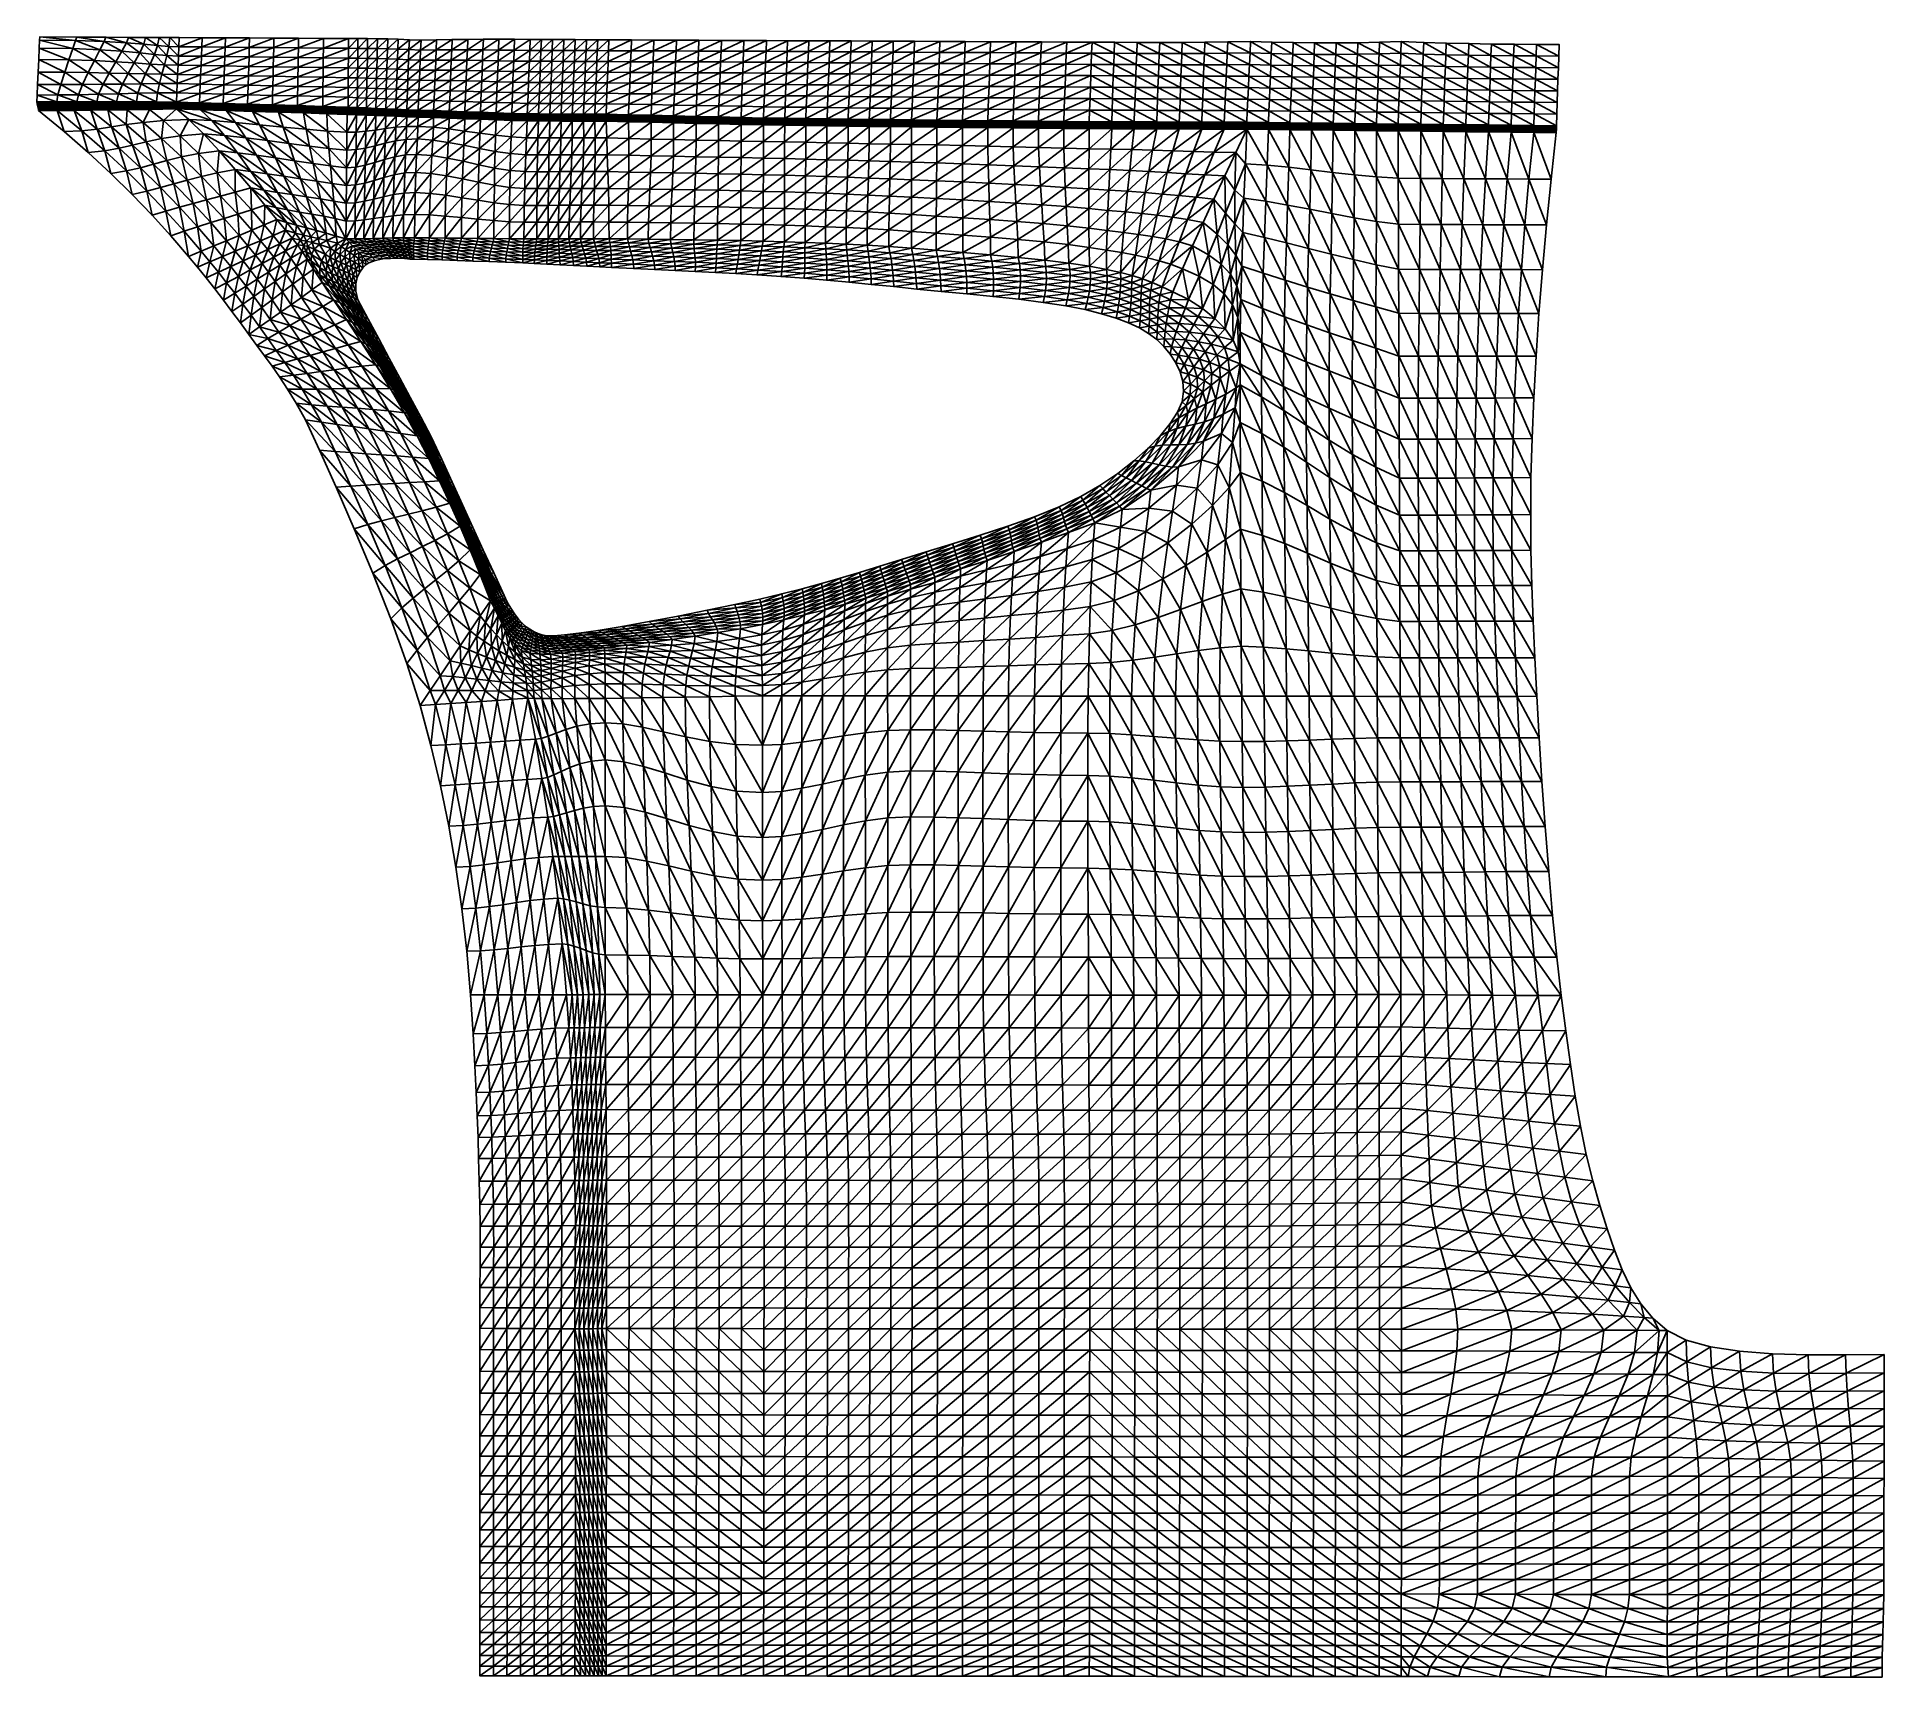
# Model space of a CAD drawing. Header units: millimetres. Extents: x -25.9 to 40.5, y -39.9 to 19.
import ezdxf

# ---------------------------------------------------------------- set-up
doc = ezdxf.new("R2010")
doc.units = ezdxf.units.MM
doc.layers.get('0').update_dxf_attribs({"color": 153, "true_color": 0x5890e1})

msp = doc.modelspace()

# ---------------------------------------------------------------- meshes
at = {"color": 81, "true_color": 0x99e499}
mesh = msp.add_polyface(dxfattribs=at)
corners = [(-23.835, 16.6, 7.748), (-23.804, 16.643, 7.604), (-24.514, 16.643, 7.604), (-24.526, 16.6, 7.748), (-25.224, 16.644, 7.604), (-25.94, 16.683, 7.46), (-25.937, 16.644, 7.604), (-25.224, 16.683, 7.46), (-25.929, 16.6, 7.748), (-25.222, 16.6, 7.748), (-24.509, 16.682, 7.46), (-23.793, 16.681, 7.46), (-23.726, 16.958, 7.453), (-23.563, 17.316, 7.446), (-24.3, 17.309, 7.447), (-24.449, 16.941, 7.453), (-24.097, 17.733, 7.441), (-25.082, 17.304, 7.447), (-25.184, 16.93, 7.453), (-24.943, 17.746, 7.442), (-23.876, 18.166, 7.434), (-24.791, 18.197, 7.435), (-23.674, 18.555, 7.426), (-24.652, 18.597, 7.428), (-23.525, 18.852, 7.416), (-24.55, 18.888, 7.417), (-25.837, 19.017, 7.403), (-25.843, 18.907, 7.417), (-24.51, 19.011, 7.403), (-25.935, 16.926, 7.453), (-25.858, 18.617, 7.428), (-25.878, 18.212, 7.436), (-25.9, 17.753, 7.442), (-25.92, 17.303, 7.447), (-23.465, 19.005, 7.403)]
mesh.append_faces([[corners[k] for k in face] for face in [(0, 1, 2), (3, 2, 4), (9, 4, 6), (10, 2, 1), (7, 4, 2), (12, 13, 14), (14, 15, 12), (16, 14, 13), (15, 14, 17), (17, 18, 15), (14, 16, 19), (19, 17, 14), (16, 20, 21), (21, 19, 16), (20, 22, 23), (23, 21, 20), (22, 24, 25), (25, 23, 22), (7, 18, 29), (23, 25, 27), (10, 15, 18), (21, 23, 30), (11, 12, 15), (19, 21, 31), (17, 19, 32), (28, 25, 24), (18, 17, 33)]], dxfattribs={"vtx0": -1, "vtx1": -1, "vtx2": -1, "color": 81})
mesh.append_faces([[corners[k] for k in face] for face in [(4, 7, 5), (1, 11, 10), (2, 10, 7), (25, 28, 26), (18, 7, 10), (15, 10, 11), (24, 34, 28)]], dxfattribs={"vtx0": -1, "vtx2": -1, "color": 81})
mesh.append_faces([[corners[k] for k in face] for face in [(5, 6, 4), (6, 8, 9), (26, 27, 25), (27, 30, 23), (30, 31, 21), (31, 32, 19), (32, 33, 17), (33, 29, 18)]], dxfattribs={"vtx1": -1, "vtx2": -1, "color": 81})
mesh.append_faces([[corners[k] for k in face] for face in [(29, 5, 7)]], dxfattribs={"vtx2": -1, "color": 81})
mesh = msp.add_polyface(dxfattribs=at)
corners = [(-22.379, 16.642, 7.604), (-22.427, 16.603, 7.748), (-21.694, 16.605, 7.748), (-23.094, 16.643, 7.604), (-23.138, 16.601, 7.748), (-23.804, 16.643, 7.604), (-22.361, 16.68, 7.46), (-21.658, 16.642, 7.604), (-23.077, 16.68, 7.46), (-23.793, 16.681, 7.46), (-22.193, 17.332, 7.444), (-22.308, 16.993, 7.452), (-21.609, 17.005, 7.452), (-22.864, 17.325, 7.445), (-23.013, 16.976, 7.452), (-22.039, 17.686, 7.437), (-22.664, 17.701, 7.438), (-21.873, 18.042, 7.429), (-22.446, 18.081, 7.431), (-22.246, 18.441, 7.423), (-22.097, 18.755, 7.413), (-21.72, 18.387, 7.421), (-23.563, 17.316, 7.446), (-23.726, 16.958, 7.453), (-23.343, 17.718, 7.439), (-23.104, 18.125, 7.432), (-22.884, 18.5, 7.425), (-22.722, 18.805, 7.415), (-24.097, 17.733, 7.441), (-23.876, 18.166, 7.434), (-23.674, 18.555, 7.426), (-23.525, 18.852, 7.416), (-22.655, 19.001, 7.403), (-22.033, 18.998, 7.403), (-23.465, 19.005, 7.403), (-21.645, 16.679, 7.46)]
mesh.append_faces([[corners[k] for k in face] for face in [(0, 1, 2), (1, 0, 3), (3, 4, 1), (4, 3, 5), (6, 0, 7), (8, 3, 0), (9, 5, 3), (10, 11, 12), (11, 10, 13), (13, 14, 11), (10, 15, 16), (16, 13, 10), (15, 17, 18), (18, 16, 15), (19, 18, 17), (20, 19, 21), (14, 13, 22), (22, 23, 14), (13, 16, 24), (24, 22, 13), (16, 18, 25), (25, 24, 16), (18, 19, 26), (26, 25, 18), (19, 20, 27), (27, 26, 19), (22, 24, 28), (24, 25, 29), (29, 28, 24), (25, 26, 30), (30, 29, 25), (26, 27, 31), (31, 30, 26), (32, 27, 20), (8, 14, 23), (34, 31, 27), (6, 11, 14)]], dxfattribs={"vtx0": -1, "vtx1": -1, "vtx2": -1, "color": 81})
mesh.append_faces([[corners[k] for k in face] for face in [(0, 6, 8), (3, 8, 9), (20, 33, 32), (23, 9, 8), (27, 32, 34), (14, 8, 6), (11, 6, 35)]], dxfattribs={"vtx0": -1, "vtx2": -1, "color": 81})
mesh = msp.add_polyface(dxfattribs=at)
corners = [(-20.929, 16.678, 7.46), (-20.929, 16.643, 7.604), (-20.095, 16.615, 7.527), (-21.694, 16.605, 7.748), (-21.658, 16.642, 7.604), (-22.379, 16.642, 7.604), (-21.645, 16.679, 7.46), (-22.361, 16.68, 7.46), (-20.929, 16.607, 7.747), (-20.083, 16.984, 7.376), (-20.914, 17.009, 7.452), (-20.017, 18.656, 7.335), (-20.84, 18.662, 7.411), (-20.855, 18.331, 7.419), (-20.03, 18.322, 7.343), (-20.869, 18.001, 7.427), (-20.043, 17.987, 7.351), (-20.884, 17.67, 7.435), (-20.056, 17.652, 7.359), (-20.899, 17.339, 7.444), (-20.07, 17.318, 7.367), (-21.609, 17.005, 7.452), (-21.541, 17.338, 7.444), (-22.193, 17.332, 7.444), (-21.452, 17.675, 7.436), (-22.039, 17.686, 7.437), (-21.357, 18.013, 7.428), (-21.873, 18.042, 7.429), (-21.269, 18.347, 7.42), (-21.72, 18.387, 7.421), (-21.2, 18.676, 7.411), (-21.604, 18.709, 7.412), (-22.246, 18.441, 7.423), (-22.097, 18.755, 7.413), (-21.165, 18.994, 7.403), (-20.825, 18.992, 7.403), (-21.552, 18.996, 7.403), (-22.033, 18.998, 7.403), (-22.308, 16.993, 7.452)]
mesh.append_faces([[corners[k] for k in face] for face in [(3, 4, 5), (6, 4, 1), (4, 3, 8), (21, 22, 23), (22, 24, 25), (25, 23, 22), (24, 26, 27), (27, 25, 24), (26, 28, 29), (29, 27, 26), (28, 30, 31), (31, 29, 28), (27, 29, 32), (29, 31, 33), (34, 30, 12), (22, 21, 10), (36, 31, 30), (24, 22, 19), (37, 33, 31), (26, 24, 17), (28, 26, 15), (30, 28, 13), (6, 21, 38)]], dxfattribs={"vtx0": -1, "vtx1": -1, "vtx2": -1, "color": 81})
mesh.append_faces([[corners[k] for k in face] for face in [(4, 6, 7), (9, 10, 0), (11, 12, 13), (14, 13, 15), (16, 15, 17), (18, 17, 19), (20, 19, 10), (21, 6, 0), (30, 34, 36), (31, 36, 37)]], dxfattribs={"vtx0": -1, "vtx2": -1, "color": 81})
mesh.append_faces([[corners[k] for k in face] for face in [(0, 1, 2), (8, 1, 4), (0, 10, 21), (10, 19, 22), (19, 17, 24), (17, 15, 26), (15, 13, 28), (13, 12, 30)]], dxfattribs={"vtx1": -1, "vtx2": -1, "color": 81})
mesh.append_faces([[corners[k] for k in face] for face in [(1, 0, 6), (12, 35, 34)]], dxfattribs={"vtx2": -1, "color": 81})
mesh = msp.add_polyface(dxfattribs=at)
corners = [(-20.095, 16.615, 7.527), (-20.097, 16.651, 7.384), (-20.929, 16.678, 7.46), (-19.237, 16.588, 7.45), (-19.242, 16.624, 7.307), (-20.083, 16.984, 7.376), (-19.23, 16.96, 7.299), (-19.218, 17.297, 7.291), (-20.07, 17.318, 7.367), (-18.358, 16.938, 7.223), (-18.348, 17.278, 7.215), (-17.462, 17.259, 7.139), (-19.206, 17.635, 7.283), (-20.056, 17.652, 7.359), (-18.338, 17.619, 7.207), (-17.454, 17.602, 7.131), (-19.195, 17.973, 7.275), (-20.043, 17.987, 7.351), (-18.327, 17.959, 7.199), (-17.445, 17.945, 7.123), (-19.183, 18.311, 7.267), (-20.03, 18.322, 7.343), (-18.317, 18.3, 7.191), (-17.437, 18.288, 7.115), (-19.171, 18.648, 7.259), (-20.017, 18.656, 7.335), (-18.307, 18.64, 7.183), (-20.84, 18.662, 7.411), (-20.003, 18.988, 7.327), (-20.825, 18.992, 7.403), (-20.855, 18.331, 7.419), (-18.367, 16.598, 7.231), (-20.869, 18.001, 7.427), (-17.47, 16.916, 7.147), (-20.884, 17.67, 7.435), (-18.298, 18.98, 7.176), (-19.159, 18.984, 7.251), (-20.899, 17.339, 7.444), (-20.914, 17.009, 7.452)]
mesh.append_faces([[corners[k] for k in face] for face in [(1, 0, 3), (5, 6, 7), (7, 8, 5), (6, 9, 10), (10, 7, 6), (11, 10, 9), (8, 7, 12), (12, 13, 8), (7, 10, 14), (14, 12, 7), (15, 14, 10), (13, 12, 16), (16, 17, 13), (12, 14, 18), (18, 16, 12), (19, 18, 14), (17, 16, 20), (20, 21, 17), (16, 18, 22), (22, 20, 16), (23, 22, 18), (21, 20, 24), (24, 25, 21), (20, 22, 26), (26, 24, 20), (27, 25, 28), (6, 5, 1), (30, 21, 25), (9, 6, 4), (32, 17, 21), (33, 9, 31), (34, 13, 17), (24, 26, 35), (37, 8, 13), (25, 24, 36), (38, 5, 8)]], dxfattribs={"vtx0": -1, "vtx1": -1, "vtx2": -1, "color": 81})
mesh.append_faces([[corners[k] for k in face] for face in [(0, 1, 2), (3, 4, 1)]], dxfattribs={"vtx0": -1, "vtx2": -1, "color": 81})
mesh.append_faces([[corners[k] for k in face] for face in [(2, 1, 5), (1, 4, 6), (4, 31, 9), (35, 36, 24), (36, 28, 25)]], dxfattribs={"vtx1": -1, "vtx2": -1, "color": 81})
mesh.append_faces([[corners[k] for k in face] for face in [(28, 29, 27)]], dxfattribs={"vtx2": -1, "color": 81})
mesh = msp.add_polyface(dxfattribs=at)
corners = [(-16.566, 16.509, 7.219), (-16.535, 16.471, 7.361), (-15.641, 16.445, 7.283), (-16.491, 16.434, 7.502), (-17.436, 16.498, 7.438), (-17.392, 16.461, 7.58), (-17.467, 16.535, 7.296), (-17.344, 16.424, 7.722), (-18.301, 16.488, 7.658), (-18.263, 16.452, 7.801), (-18.335, 16.525, 7.516), (-18.359, 16.562, 7.373), (-16.575, 16.547, 7.078), (-15.661, 16.483, 7.142), (-17.477, 16.572, 7.154), (-18.367, 16.598, 7.231), (-18.358, 16.938, 7.223), (-17.47, 16.916, 7.147), (-17.462, 17.259, 7.139), (-16.571, 16.894, 7.07), (-16.565, 17.24, 7.062), (-15.66, 17.221, 6.986), (-18.348, 17.278, 7.215), (-17.454, 17.602, 7.131), (-16.559, 17.586, 7.055), (-15.656, 17.57, 6.978), (-18.338, 17.619, 7.207), (-17.445, 17.945, 7.123), (-16.552, 17.932, 7.047), (-15.652, 17.918, 6.971), (-18.327, 17.959, 7.199), (-17.437, 18.288, 7.115), (-16.546, 18.277, 7.039), (-15.648, 18.267, 6.963), (-18.317, 18.3, 7.191), (-17.429, 18.632, 7.108), (-18.307, 18.64, 7.183), (-16.54, 18.623, 7.031), (-15.644, 18.616, 6.955), (-16.535, 18.971, 7.024), (-17.422, 18.975, 7.1), (-18.298, 18.98, 7.176), (-15.663, 16.872, 6.994)]
mesh.append_faces([[corners[k] for k in face] for face in [(0, 1, 2), (3, 1, 4), (4, 5, 3), (1, 0, 6), (6, 4, 1), (7, 5, 8), (8, 9, 7), (5, 4, 10), (10, 8, 5), (4, 6, 11), (12, 0, 13), (14, 6, 0), (16, 17, 18), (17, 19, 20), (20, 18, 17), (21, 20, 19), (22, 18, 23), (18, 20, 24), (24, 23, 18), (25, 24, 20), (26, 23, 27), (23, 24, 28), (28, 27, 23), (29, 28, 24), (30, 27, 31), (27, 28, 32), (32, 31, 27), (33, 32, 28), (34, 31, 35), (35, 36, 34), (31, 32, 37), (37, 35, 31), (38, 37, 32), (35, 37, 39), (36, 35, 40), (19, 17, 14), (42, 19, 12)]], dxfattribs={"vtx0": -1, "vtx1": -1, "vtx2": -1, "color": 81})
mesh.append_faces([[corners[k] for k in face] for face in [(0, 12, 14), (6, 14, 15)]], dxfattribs={"vtx0": -1, "vtx2": -1, "color": 81})
mesh.append_faces([[corners[k] for k in face] for face in [(39, 40, 35), (15, 14, 17), (40, 41, 36), (14, 12, 19)]], dxfattribs={"vtx1": -1, "vtx2": -1, "color": 81})
mesh = msp.add_polyface(dxfattribs=at)
corners = [(-14.753, 16.496, 6.925), (-14.758, 16.458, 7.066), (-14.43, 16.442, 7.027), (-14.425, 16.48, 6.886), (-15.641, 16.445, 7.283), (-15.661, 16.483, 7.142), (-16.566, 16.509, 7.219), (-15.666, 16.521, 7.001), (-16.575, 16.547, 7.078), (-14.764, 16.419, 7.206), (-16.571, 16.894, 7.07), (-15.663, 16.872, 6.994), (-15.66, 17.221, 6.986), (-16.565, 17.24, 7.062), (-15.656, 17.57, 6.978), (-16.559, 17.586, 7.055), (-15.652, 17.918, 6.971), (-16.552, 17.932, 7.047), (-15.648, 18.267, 6.963), (-16.546, 18.277, 7.039), (-15.644, 18.616, 6.955), (-14.752, 16.848, 6.917), (-14.744, 18.962, 6.872), (-15.642, 18.966, 6.948), (-14.746, 18.61, 6.879), (-14.75, 17.2, 6.91), (-16.535, 18.971, 7.024), (-16.54, 18.623, 7.031), (-14.749, 17.553, 6.902), (-14.748, 17.905, 6.895), (-14.747, 18.257, 6.887), (-14.422, 16.833, 6.878), (-14.403, 18.607, 6.84), (-14.401, 18.96, 6.832), (-14.407, 18.252, 6.847), (-14.411, 17.897, 6.855), (-14.415, 17.542, 6.863), (-14.419, 17.187, 6.87)]
mesh.append_faces([[corners[k] for k in face] for face in [(4, 5, 6), (7, 5, 1), (5, 4, 9), (10, 11, 12), (13, 12, 14), (15, 14, 16), (17, 16, 18), (19, 18, 20), (21, 11, 7), (25, 12, 11), (27, 20, 23), (28, 14, 12), (29, 16, 14), (30, 18, 16), (24, 20, 18), (24, 32, 33), (30, 34, 32), (29, 35, 34), (28, 36, 35), (25, 37, 36), (21, 31, 37)]], dxfattribs={"vtx0": -1, "vtx1": -1, "vtx2": -1, "color": 81})
mesh.append_faces([[corners[k] for k in face] for face in [(2, 3, 0), (5, 7, 8), (20, 24, 22), (11, 21, 25), (12, 25, 28), (14, 28, 29), (16, 29, 30), (18, 30, 24), (31, 21, 0), (32, 24, 30), (34, 30, 29), (35, 29, 28), (36, 28, 25), (37, 25, 21)]], dxfattribs={"vtx0": -1, "vtx2": -1, "color": 81})
mesh.append_faces([[corners[k] for k in face] for face in [(0, 1, 2), (9, 1, 5), (22, 23, 20), (23, 26, 27), (8, 7, 11), (0, 3, 31)]], dxfattribs={"vtx1": -1, "vtx2": -1, "color": 81})
mesh.append_faces([[corners[k] for k in face] for face in [(1, 0, 7), (7, 0, 21), (33, 22, 24)]], dxfattribs={"vtx2": -1, "color": 81})
mesh = msp.add_polyface(dxfattribs=at)
corners = [(-14.077, 17.532, 6.823), (-14.415, 17.542, 6.863), (-14.419, 17.187, 6.87), (-13.73, 17.52, 6.784), (-14.083, 17.174, 6.831), (-13.373, 17.508, 6.744), (-13.739, 17.161, 6.792), (-13, 17.495, 6.705), (-13.383, 17.148, 6.752), (-14.07, 17.889, 6.816), (-14.411, 17.897, 6.855), (-13.722, 17.88, 6.776), (-13.363, 17.869, 6.736), (-12.988, 17.856, 6.697), (-12.609, 17.48, 6.665), (-12.595, 17.84, 6.657), (-14.064, 18.246, 6.808), (-14.407, 18.252, 6.847), (-13.714, 18.239, 6.768), (-13.353, 18.229, 6.729), (-12.977, 18.216, 6.689), (-12.582, 18.2, 6.649), (-14.058, 18.603, 6.8), (-14.403, 18.607, 6.84), (-13.706, 18.597, 6.76), (-13.342, 18.588, 6.721), (-12.965, 18.576, 6.681), (-12.568, 18.56, 6.641), (-12.554, 18.918, 6.633), (-12.952, 18.934, 6.673), (-13.333, 18.945, 6.713), (-13.698, 18.953, 6.753), (-14.053, 18.957, 6.792), (-14.401, 18.96, 6.832)]
mesh.append_faces([[corners[k] for k in face] for face in [(0, 1, 2), (3, 0, 4), (5, 3, 6), (7, 5, 8), (1, 0, 9), (9, 10, 1), (0, 3, 11), (11, 9, 0), (3, 5, 12), (12, 11, 3), (5, 7, 13), (13, 12, 5), (7, 14, 15), (15, 13, 7), (10, 9, 16), (16, 17, 10), (9, 11, 18), (18, 16, 9), (11, 12, 19), (19, 18, 11), (12, 13, 20), (20, 19, 12), (13, 15, 21), (21, 20, 13), (17, 16, 22), (22, 23, 17), (16, 18, 24), (24, 22, 16), (18, 19, 25), (25, 24, 18), (19, 20, 26), (26, 25, 19), (20, 21, 27), (27, 26, 20), (26, 27, 28), (25, 26, 29), (24, 25, 30), (22, 24, 31), (23, 22, 32)]], dxfattribs={"vtx0": -1, "vtx1": -1, "vtx2": -1, "color": 81})
mesh.append_faces([[corners[k] for k in face] for face in [(28, 29, 26), (29, 30, 25), (30, 31, 24), (31, 32, 22), (32, 33, 23)]], dxfattribs={"vtx1": -1, "vtx2": -1, "color": 81})
mesh = msp.add_polyface(dxfattribs=at)
corners = [(-12.241, 16.352, 6.794), (-12.241, 16.387, 6.65), (-12.65, 16.402, 6.689), (-12.226, 16.746, 6.642), (-12.636, 16.76, 6.681), (-12.133, 18.897, 6.593), (-12.554, 18.918, 6.633), (-12.568, 18.56, 6.641), (-12.149, 18.538, 6.601), (-12.21, 17.104, 6.634), (-12.622, 17.12, 6.673), (-12.195, 17.463, 6.625), (-12.609, 17.48, 6.665), (-12.179, 17.821, 6.617), (-12.595, 17.84, 6.657), (-12.164, 18.18, 6.609), (-12.582, 18.2, 6.649), (-11.665, 16.729, 6.62), (-11.104, 16.711, 6.598), (-11.089, 17.078, 6.59), (-11.65, 17.092, 6.612), (-11.074, 17.447, 6.582), (-11.635, 17.457, 6.604), (-11.059, 17.817, 6.574), (-11.62, 17.822, 6.595), (-11.045, 18.187, 6.565), (-11.604, 18.187, 6.587), (-11.03, 18.557, 6.557), (-11.589, 18.551, 6.579), (-11.68, 16.368, 6.628), (-11.574, 18.913, 6.571), (-11.119, 16.348, 6.606), (-11.014, 18.924, 6.549)]
mesh.append_faces([[corners[k] for k in face] for face in [(3, 4, 2), (9, 10, 4), (11, 12, 10), (13, 14, 12), (15, 16, 14), (8, 7, 16), (17, 18, 19), (19, 20, 17), (20, 19, 21), (21, 22, 20), (22, 21, 23), (23, 24, 22), (24, 23, 25), (25, 26, 24), (26, 25, 27), (27, 28, 26), (8, 28, 30), (18, 17, 29), (15, 26, 28), (13, 24, 26), (11, 22, 24), (9, 20, 22), (28, 27, 32), (3, 17, 20)]], dxfattribs={"vtx0": -1, "vtx1": -1, "vtx2": -1, "color": 81})
mesh.append_faces([[corners[k] for k in face] for face in [(7, 8, 5), (4, 3, 9), (10, 9, 11), (12, 11, 13), (14, 13, 15), (16, 15, 8), (17, 3, 1), (28, 8, 15), (26, 15, 13), (24, 13, 11), (22, 11, 9), (20, 9, 3)]], dxfattribs={"vtx0": -1, "vtx2": -1, "color": 81})
mesh.append_faces([[corners[k] for k in face] for face in [(5, 6, 7), (1, 29, 17), (29, 31, 18), (32, 30, 28)]], dxfattribs={"vtx1": -1, "vtx2": -1, "color": 81})
mesh.append_faces([[corners[k] for k in face] for face in [(0, 1, 2), (2, 1, 3), (30, 5, 8)]], dxfattribs={"vtx2": -1, "color": 81})
mesh = msp.add_polyface(dxfattribs=at)
corners = [(-10.559, 16.328, 6.584), (-11.119, 16.348, 6.606), (-11.119, 16.312, 6.75), (-10.559, 16.292, 6.728), (-11.104, 16.711, 6.598), (-10.544, 16.695, 6.576), (-10.529, 17.064, 6.568), (-11.089, 17.078, 6.59), (-9.983, 16.678, 6.554), (-9.968, 17.049, 6.546), (-9.422, 16.66, 6.533), (-9.407, 17.033, 6.524), (-10.514, 17.435, 6.56), (-11.074, 17.447, 6.582), (-9.953, 17.422, 6.538), (-9.393, 17.407, 6.516), (-10.499, 17.808, 6.552), (-11.059, 17.817, 6.574), (-9.939, 17.796, 6.53), (-9.378, 17.783, 6.508), (-10.484, 18.182, 6.543), (-11.045, 18.187, 6.565), (-9.924, 18.173, 6.522), (-9.363, 18.163, 6.5), (-10.469, 18.556, 6.535), (-11.03, 18.557, 6.557), (-9.909, 18.552, 6.513), (-9.348, 18.546, 6.492), (-9.333, 18.934, 6.483), (-9.894, 18.934, 6.505), (-9.998, 16.308, 6.563), (-10.454, 18.931, 6.527), (-9.437, 16.288, 6.541), (-11.014, 18.924, 6.549)]
mesh.append_faces([[corners[k] for k in face] for face in [(2, 3, 0), (4, 5, 6), (6, 7, 4), (5, 8, 9), (9, 6, 5), (8, 10, 11), (11, 9, 8), (7, 6, 12), (12, 13, 7), (6, 9, 14), (14, 12, 6), (9, 11, 15), (15, 14, 9), (13, 12, 16), (16, 17, 13), (12, 14, 18), (18, 16, 12), (14, 15, 19), (19, 18, 14), (17, 16, 20), (20, 21, 17), (16, 18, 22), (22, 20, 16), (18, 19, 23), (23, 22, 18), (21, 20, 24), (24, 25, 21), (20, 22, 26), (26, 24, 20), (22, 23, 27), (27, 26, 22), (5, 4, 1), (26, 27, 28), (8, 5, 0), (24, 26, 29), (10, 8, 30), (25, 24, 31)]], dxfattribs={"vtx0": -1, "vtx1": -1, "vtx2": -1, "color": 81})
mesh.append_faces([[corners[k] for k in face] for face in [(0, 1, 2), (1, 0, 5), (28, 29, 26), (0, 30, 8), (29, 31, 24), (30, 32, 10), (31, 33, 25)]], dxfattribs={"vtx1": -1, "vtx2": -1, "color": 81})
mesh = msp.add_polyface(dxfattribs=at)
corners = [(-9.393, 17.407, 6.516), (-8.832, 17.392, 6.494), (-8.817, 17.771, 6.486), (-9.378, 17.783, 6.508), (-8.802, 18.152, 6.478), (-9.363, 18.163, 6.5), (-8.787, 18.539, 6.47), (-9.348, 18.546, 6.492), (-8.212, 18.929, 6.44), (-8.773, 18.932, 6.462), (-8.227, 18.534, 6.448), (-9.333, 18.934, 6.483), (-8.256, 17.76, 6.464), (-8.271, 17.379, 6.472), (-8.241, 18.145, 6.456), (-7.447, 17.757, 6.462), (-7.852, 17.758, 6.463), (-7.866, 17.377, 6.471), (-7.042, 17.756, 6.461), (-7.462, 17.376, 6.47), (-6.638, 17.754, 6.46), (-7.057, 17.375, 6.469), (-7.432, 18.141, 6.454), (-7.837, 18.143, 6.455), (-7.027, 18.14, 6.453), (-6.623, 18.139, 6.452), (-7.417, 18.531, 6.446), (-7.822, 18.532, 6.447), (-7.013, 18.529, 6.445), (-6.608, 18.527, 6.444), (-7.807, 18.927, 6.439), (-6.593, 18.921, 6.436), (-6.998, 18.923, 6.437), (-7.403, 18.925, 6.438)]
mesh.append_faces([[corners[k] for k in face] for face in [(0, 1, 2), (2, 3, 0), (3, 2, 4), (4, 5, 3), (5, 4, 6), (6, 7, 5), (7, 6, 9), (12, 2, 1), (14, 4, 2), (10, 6, 4), (15, 16, 17), (18, 15, 19), (20, 18, 21), (16, 15, 22), (22, 23, 16), (15, 18, 24), (24, 22, 15), (18, 20, 25), (25, 24, 18), (23, 22, 26), (26, 27, 23), (22, 24, 28), (28, 26, 22), (24, 25, 29), (29, 28, 24), (10, 27, 30), (14, 23, 27), (12, 16, 23), (28, 29, 31), (26, 28, 32), (27, 26, 33)]], dxfattribs={"vtx0": -1, "vtx1": -1, "vtx2": -1, "color": 81})
mesh.append_faces([[corners[k] for k in face] for face in [(6, 10, 8), (1, 13, 12), (2, 12, 14), (4, 14, 10), (27, 10, 14), (23, 14, 12), (16, 12, 13)]], dxfattribs={"vtx0": -1, "vtx2": -1, "color": 81})
mesh.append_faces([[corners[k] for k in face] for face in [(8, 9, 6), (9, 11, 7), (31, 32, 28), (32, 33, 26), (33, 30, 27)]], dxfattribs={"vtx1": -1, "vtx2": -1, "color": 81})
mesh.append_faces([[corners[k] for k in face] for face in [(30, 8, 10)]], dxfattribs={"vtx2": -1, "color": 81})
mesh = msp.add_polyface(dxfattribs=at)
corners = [(-6.292, 16.243, 6.492), (-6.697, 16.244, 6.493), (-6.697, 16.208, 6.637), (-6.682, 16.619, 6.485), (-6.277, 16.618, 6.484), (-6.263, 16.995, 6.476), (-6.667, 16.996, 6.477), (-5.873, 16.617, 6.483), (-5.858, 16.993, 6.475), (-6.248, 17.373, 6.468), (-6.652, 17.374, 6.469), (-5.843, 17.371, 6.467), (-6.233, 17.753, 6.459), (-6.638, 17.754, 6.46), (-5.828, 17.752, 6.458), (-6.218, 18.137, 6.451), (-6.623, 18.139, 6.452), (-5.814, 18.136, 6.45), (-6.203, 18.526, 6.443), (-6.608, 18.527, 6.444), (-5.799, 18.524, 6.442), (-5.468, 16.616, 6.482), (-5.887, 16.242, 6.491), (-5.483, 16.24, 6.49), (-5.379, 18.915, 6.433), (-5.784, 18.917, 6.434), (-5.394, 18.522, 6.441), (-5.453, 16.992, 6.474), (-6.189, 18.919, 6.435), (-5.438, 17.37, 6.466), (-6.593, 18.921, 6.436), (-5.424, 17.75, 6.457), (-5.409, 18.134, 6.449)]
mesh.append_faces([[corners[k] for k in face] for face in [(3, 4, 5), (5, 6, 3), (4, 7, 8), (8, 5, 4), (6, 5, 9), (9, 10, 6), (5, 8, 11), (11, 9, 5), (10, 9, 12), (12, 13, 10), (9, 11, 14), (14, 12, 9), (13, 12, 15), (15, 16, 13), (12, 14, 17), (17, 15, 12), (16, 15, 18), (18, 19, 16), (15, 17, 20), (20, 18, 15), (21, 7, 22), (27, 8, 7), (18, 20, 25), (29, 11, 8), (19, 18, 28), (31, 14, 11), (4, 3, 1), (32, 17, 14), (7, 4, 0), (26, 20, 17)]], dxfattribs={"vtx0": -1, "vtx1": -1, "vtx2": -1, "color": 81})
mesh.append_faces([[corners[k] for k in face] for face in [(20, 26, 24), (7, 21, 27), (8, 27, 29), (11, 29, 31), (14, 31, 32), (17, 32, 26)]], dxfattribs={"vtx0": -1, "vtx2": -1, "color": 81})
mesh.append_faces([[corners[k] for k in face] for face in [(0, 1, 2), (24, 25, 20), (25, 28, 18), (28, 30, 19), (1, 0, 4), (0, 22, 7)]], dxfattribs={"vtx1": -1, "vtx2": -1, "color": 81})
mesh.append_faces([[corners[k] for k in face] for face in [(22, 23, 21)]], dxfattribs={"vtx2": -1, "color": 81})
mesh = msp.add_polyface(dxfattribs=at)
corners = [(-5.483, 16.205, 6.634), (-4.674, 16.185, 6.634), (-4.674, 16.221, 6.49), (-5.483, 16.24, 6.49), (-4.659, 16.598, 6.482), (-3.851, 16.583, 6.482), (-3.836, 16.966, 6.474), (-4.644, 16.977, 6.474), (-3.042, 16.569, 6.482), (-3.027, 16.956, 6.474), (-3.821, 17.351, 6.465), (-4.63, 17.358, 6.466), (-3.012, 17.345, 6.465), (-3.806, 17.737, 6.457), (-4.615, 17.742, 6.457), (-2.997, 17.734, 6.457), (-3.791, 18.125, 6.449), (-4.6, 18.128, 6.449), (-2.982, 18.123, 6.449), (-3.777, 18.515, 6.441), (-4.585, 18.518, 6.441), (-2.968, 18.513, 6.441), (-5.468, 16.616, 6.482), (-5.394, 18.522, 6.441), (-4.571, 18.911, 6.433), (-5.379, 18.915, 6.433), (-3.865, 16.201, 6.49), (-5.409, 18.134, 6.449), (-3.057, 16.181, 6.49), (-5.424, 17.75, 6.457), (-5.438, 17.37, 6.466), (-2.953, 18.903, 6.433), (-3.762, 18.907, 6.433), (-5.453, 16.992, 6.474)]
mesh.append_faces([[corners[k] for k in face] for face in [(0, 1, 2), (4, 5, 6), (6, 7, 4), (5, 8, 9), (9, 6, 5), (7, 6, 10), (10, 11, 7), (6, 9, 12), (12, 10, 6), (11, 10, 13), (13, 14, 11), (10, 12, 15), (15, 13, 10), (14, 13, 16), (16, 17, 14), (13, 15, 18), (18, 16, 13), (17, 16, 19), (19, 20, 17), (16, 18, 21), (21, 19, 16), (23, 20, 24), (5, 4, 2), (27, 17, 20), (8, 5, 26), (29, 14, 17), (30, 11, 14), (19, 21, 31), (33, 7, 11), (20, 19, 32), (22, 4, 7)]], dxfattribs={"vtx0": -1, "vtx1": -1, "vtx2": -1, "color": 81})
mesh.append_faces([[corners[k] for k in face] for face in [(4, 22, 3), (20, 23, 27), (17, 27, 29), (14, 29, 30), (11, 30, 33), (7, 33, 22)]], dxfattribs={"vtx0": -1, "vtx2": -1, "color": 81})
mesh.append_faces([[corners[k] for k in face] for face in [(3, 2, 4), (2, 26, 5), (26, 28, 8), (31, 32, 19), (32, 24, 20)]], dxfattribs={"vtx1": -1, "vtx2": -1, "color": 81})
mesh.append_faces([[corners[k] for k in face] for face in [(2, 3, 0), (24, 25, 23)]], dxfattribs={"vtx2": -1, "color": 81})
mesh = msp.add_polyface(dxfattribs=at)
corners = [(-2.248, 16.161, 6.49), (-3.057, 16.181, 6.49), (-3.057, 16.145, 6.634), (-2.248, 16.126, 6.634), (-3.042, 16.569, 6.482), (-2.233, 16.555, 6.482), (-2.218, 16.947, 6.474), (-3.027, 16.956, 6.474), (-1.424, 16.54, 6.482), (-1.409, 16.938, 6.473), (-0.615, 16.525, 6.482), (-0.6, 16.926, 6.473), (-2.203, 17.34, 6.465), (-3.012, 17.345, 6.465), (-1.394, 17.334, 6.465), (-0.585, 17.326, 6.465), (-2.188, 17.731, 6.457), (-2.997, 17.734, 6.457), (-1.379, 17.727, 6.457), (-0.571, 17.722, 6.457), (-2.174, 18.121, 6.449), (-2.982, 18.123, 6.449), (-1.365, 18.119, 6.449), (-0.556, 18.116, 6.449), (-2.159, 18.511, 6.441), (-2.968, 18.513, 6.441), (-1.35, 18.508, 6.441), (-0.541, 18.505, 6.441), (-0.527, 18.891, 6.433), (-1.336, 18.895, 6.433), (-2.144, 18.899, 6.433), (-2.953, 18.903, 6.433), (-1.439, 16.142, 6.49), (-0.631, 16.122, 6.49)]
mesh.append_faces([[corners[k] for k in face] for face in [(2, 3, 0), (4, 5, 6), (6, 7, 4), (5, 8, 9), (9, 6, 5), (8, 10, 11), (11, 9, 8), (7, 6, 12), (12, 13, 7), (6, 9, 14), (14, 12, 6), (9, 11, 15), (15, 14, 9), (13, 12, 16), (16, 17, 13), (12, 14, 18), (18, 16, 12), (14, 15, 19), (19, 18, 14), (17, 16, 20), (20, 21, 17), (16, 18, 22), (22, 20, 16), (18, 19, 23), (23, 22, 18), (21, 20, 24), (24, 25, 21), (20, 22, 26), (26, 24, 20), (22, 23, 27), (27, 26, 22), (26, 27, 28), (24, 26, 29), (5, 4, 1), (25, 24, 30), (8, 5, 0), (10, 8, 32)]], dxfattribs={"vtx0": -1, "vtx1": -1, "vtx2": -1, "color": 81})
mesh.append_faces([[corners[k] for k in face] for face in [(0, 1, 2), (28, 29, 26), (29, 30, 24), (1, 0, 5), (30, 31, 25), (0, 32, 8), (32, 33, 10)]], dxfattribs={"vtx1": -1, "vtx2": -1, "color": 81})
mesh = msp.add_polyface(dxfattribs=at)
corners = [(0.938, 16.092, 6.49), (0.178, 16.102, 6.49), (0.178, 16.066, 6.634), (-0.631, 16.122, 6.49), (-0.631, 16.086, 6.634), (0.193, 16.507, 6.482), (-0.615, 16.525, 6.482), (0.282, 18.887, 6.433), (-0.527, 18.891, 6.433), (-0.541, 18.505, 6.441), (0.267, 18.501, 6.441), (0.208, 16.912, 6.473), (-0.6, 16.926, 6.473), (0.223, 17.314, 6.465), (-0.585, 17.326, 6.465), (0.238, 17.714, 6.457), (-0.571, 17.722, 6.457), (0.253, 18.11, 6.449), (-0.556, 18.116, 6.449), (0.954, 16.498, 6.482), (1.714, 16.489, 6.482), (1.729, 16.895, 6.473), (0.969, 16.903, 6.473), (1.745, 17.299, 6.465), (0.984, 17.307, 6.465), (1.76, 17.701, 6.457), (0.999, 17.708, 6.457), (1.774, 18.099, 6.449), (1.013, 18.105, 6.449), (1.788, 18.492, 6.441), (1.028, 18.497, 6.441), (1.042, 18.883, 6.433), (1.698, 16.083, 6.49), (1.802, 18.879, 6.433)]
mesh.append_faces([[corners[k] for k in face] for face in [(5, 6, 3), (11, 12, 6), (13, 14, 12), (15, 16, 14), (17, 18, 16), (10, 9, 18), (19, 20, 21), (21, 22, 19), (22, 21, 23), (23, 24, 22), (24, 23, 25), (25, 26, 24), (26, 25, 27), (27, 28, 26), (28, 27, 29), (29, 30, 28), (10, 30, 31), (20, 19, 0), (17, 28, 30), (15, 26, 28), (13, 24, 26), (11, 22, 24), (30, 29, 33), (5, 19, 22)]], dxfattribs={"vtx0": -1, "vtx1": -1, "vtx2": -1, "color": 81})
mesh.append_faces([[corners[k] for k in face] for face in [(9, 10, 7), (6, 5, 11), (12, 11, 13), (14, 13, 15), (16, 15, 17), (18, 17, 10), (19, 5, 1), (30, 10, 17), (28, 17, 15), (26, 15, 13), (24, 13, 11), (22, 11, 5)]], dxfattribs={"vtx0": -1, "vtx2": -1, "color": 81})
mesh.append_faces([[corners[k] for k in face] for face in [(1, 3, 4), (7, 8, 9), (1, 0, 19), (0, 32, 20), (33, 31, 30)]], dxfattribs={"vtx1": -1, "vtx2": -1, "color": 81})
mesh.append_faces([[corners[k] for k in face] for face in [(0, 1, 2), (3, 1, 5), (31, 7, 10)]], dxfattribs={"vtx2": -1, "color": 81})
mesh = msp.add_polyface(dxfattribs=at)
corners = [(1.714, 16.489, 6.482), (2.475, 16.48, 6.482), (2.49, 16.886, 6.473), (1.729, 16.895, 6.473), (3.235, 16.471, 6.482), (3.252, 16.878, 6.473), (3.996, 16.462, 6.482), (4.013, 16.87, 6.474), (4.773, 16.861, 6.474), (2.506, 17.291, 6.465), (1.745, 17.299, 6.465), (3.267, 17.283, 6.465), (4.029, 17.275, 6.465), (4.79, 17.268, 6.465), (2.521, 17.693, 6.457), (1.76, 17.701, 6.457), (3.283, 17.686, 6.457), (4.044, 17.679, 6.457), (4.805, 17.672, 6.457), (2.536, 18.092, 6.449), (1.774, 18.099, 6.449), (3.297, 18.085, 6.449), (4.058, 18.079, 6.449), (4.819, 18.073, 6.449), (2.549, 18.486, 6.441), (1.788, 18.492, 6.441), (3.31, 18.481, 6.441), (4.071, 18.476, 6.441), (4.832, 18.471, 6.441), (4.842, 18.864, 6.433), (4.082, 18.868, 6.433), (1.698, 16.083, 6.49), (3.322, 18.872, 6.433), (2.562, 18.876, 6.433), (1.802, 18.879, 6.433)]
mesh.append_faces([[corners[k] for k in face] for face in [(0, 1, 2), (2, 3, 0), (1, 4, 5), (5, 2, 1), (4, 6, 7), (7, 5, 4), (8, 7, 6), (3, 2, 9), (9, 10, 3), (2, 5, 11), (11, 9, 2), (5, 7, 12), (12, 11, 5), (13, 12, 7), (10, 9, 14), (14, 15, 10), (9, 11, 16), (16, 14, 9), (11, 12, 17), (17, 16, 11), (18, 17, 12), (15, 14, 19), (19, 20, 15), (14, 16, 21), (21, 19, 14), (16, 17, 22), (22, 21, 16), (23, 22, 17), (20, 19, 24), (24, 25, 20), (19, 21, 26), (26, 24, 19), (21, 22, 27), (27, 26, 21), (28, 27, 22), (1, 0, 31), (26, 27, 30), (24, 26, 32), (25, 24, 33)]], dxfattribs={"vtx0": -1, "vtx1": -1, "vtx2": -1, "color": 81})
mesh.append_faces([[corners[k] for k in face] for face in [(29, 30, 27), (30, 32, 26), (32, 33, 24), (33, 34, 25)]], dxfattribs={"vtx1": -1, "vtx2": -1, "color": 81})
mesh = msp.add_polyface(dxfattribs=at)
corners = [(6.412, 16.025, 6.49), (5.499, 16.034, 6.49), (5.5, 16.002, 6.634), (6.412, 15.993, 6.634), (5.501, 15.97, 6.779), (6.413, 15.96, 6.779), (5.501, 15.937, 6.923), (6.414, 15.927, 6.923), (5.501, 15.902, 7.067), (6.414, 15.892, 7.066), (5.501, 15.865, 7.21), (6.413, 15.855, 7.21), (5.5, 15.826, 7.353), (3.98, 15.988, 6.778), (4.74, 15.979, 6.779), (4.74, 16.012, 6.634), (3.981, 15.954, 6.922), (4.741, 15.946, 6.923), (3.981, 15.919, 7.066), (4.741, 15.911, 7.066), (3.98, 15.883, 7.21), (4.741, 15.874, 7.21), (3.98, 15.844, 7.353), (4.74, 15.835, 7.353), (4.739, 16.044, 6.49), (3.996, 16.462, 6.482), (4.756, 16.453, 6.482), (4.773, 16.861, 6.474), (4.013, 16.87, 6.474), (4.79, 17.268, 6.465), (4.029, 17.275, 6.465), (4.805, 17.672, 6.457), (4.044, 17.679, 6.457), (4.819, 18.073, 6.449), (4.058, 18.079, 6.449), (4.832, 18.471, 6.441), (5.517, 16.444, 6.482), (5.603, 18.86, 6.433), (4.842, 18.864, 6.433), (5.592, 18.466, 6.441), (5.534, 16.853, 6.474), (4.071, 18.476, 6.441), (5.55, 17.26, 6.465), (5.566, 17.665, 6.457), (5.58, 18.068, 6.449), (3.979, 16.054, 6.49)]
mesh.append_faces([[corners[k] for k in face] for face in [(13, 14, 15), (16, 17, 14), (18, 19, 17), (20, 21, 19), (22, 23, 21), (10, 21, 23), (8, 19, 21), (6, 17, 19), (4, 14, 17), (2, 15, 14), (25, 26, 27), (28, 27, 29), (30, 29, 31), (32, 31, 33), (34, 33, 35), (36, 26, 24), (40, 27, 26), (41, 35, 38), (42, 29, 27), (43, 31, 29), (44, 33, 31), (39, 35, 33)]], dxfattribs={"vtx0": -1, "vtx1": -1, "vtx2": -1, "color": 81})
mesh.append_faces([[corners[k] for k in face] for face in [(3, 2, 4), (5, 4, 6), (7, 6, 8), (9, 8, 10), (11, 10, 12), (15, 2, 1), (21, 10, 8), (19, 8, 6), (17, 6, 4), (14, 4, 2), (35, 39, 37), (26, 36, 40), (27, 40, 42), (29, 42, 43), (31, 43, 44), (33, 44, 39)]], dxfattribs={"vtx0": -1, "vtx2": -1, "color": 81})
mesh.append_faces([[corners[k] for k in face] for face in [(1, 24, 15), (37, 38, 35), (45, 24, 26)]], dxfattribs={"vtx1": -1, "vtx2": -1, "color": 81})
mesh.append_faces([[corners[k] for k in face] for face in [(0, 1, 2), (24, 1, 36)]], dxfattribs={"vtx2": -1, "color": 81})
mesh = msp.add_polyface(dxfattribs=at)
corners = [(7.325, 15.983, 6.634), (6.412, 15.993, 6.634), (6.413, 15.96, 6.779), (7.325, 15.95, 6.778), (6.414, 15.927, 6.923), (7.326, 15.916, 6.922), (6.414, 15.892, 7.066), (7.326, 15.881, 7.066), (6.413, 15.855, 7.21), (7.325, 15.845, 7.21), (5.5, 16.002, 6.634), (6.412, 16.025, 6.49), (5.501, 15.97, 6.779), (5.501, 15.937, 6.923), (5.501, 15.902, 7.067), (8.236, 16.007, 6.49), (7.324, 16.016, 6.49), (5.501, 15.865, 7.21), (6.429, 16.435, 6.482), (7.341, 16.427, 6.482), (7.357, 16.838, 6.474), (6.446, 16.845, 6.474), (7.373, 17.247, 6.465), (6.462, 17.253, 6.465), (7.388, 17.654, 6.457), (6.477, 17.659, 6.457), (7.402, 18.057, 6.449), (6.492, 18.062, 6.449), (7.416, 18.457, 6.441), (6.504, 18.461, 6.441), (5.499, 16.034, 6.49), (5.517, 16.444, 6.482), (5.592, 18.466, 6.441), (6.515, 18.856, 6.433), (5.603, 18.86, 6.433), (5.58, 18.068, 6.449), (5.566, 17.665, 6.457), (5.55, 17.26, 6.465), (5.534, 16.853, 6.474), (7.427, 18.851, 6.433)]
mesh.append_faces([[corners[k] for k in face] for face in [(0, 1, 2), (2, 3, 0), (3, 2, 4), (4, 5, 3), (5, 4, 6), (6, 7, 5), (7, 6, 8), (8, 9, 7), (10, 1, 11), (12, 2, 1), (13, 4, 2), (14, 6, 4), (17, 8, 6), (1, 0, 16), (18, 19, 20), (20, 21, 18), (21, 20, 22), (22, 23, 21), (23, 22, 24), (24, 25, 23), (25, 24, 26), (26, 27, 25), (27, 26, 28), (28, 29, 27), (32, 29, 33), (19, 18, 11), (35, 27, 29), (36, 25, 27), (37, 23, 25), (38, 21, 23), (29, 28, 39), (31, 18, 21)]], dxfattribs={"vtx0": -1, "vtx1": -1, "vtx2": -1, "color": 81})
mesh.append_faces([[corners[k] for k in face] for face in [(18, 31, 30), (29, 32, 35), (27, 35, 36), (25, 36, 37), (23, 37, 38), (21, 38, 31)]], dxfattribs={"vtx0": -1, "vtx2": -1, "color": 81})
mesh.append_faces([[corners[k] for k in face] for face in [(15, 16, 0), (16, 11, 1), (30, 11, 18), (11, 16, 19), (39, 33, 29)]], dxfattribs={"vtx1": -1, "vtx2": -1, "color": 81})
mesh.append_faces([[corners[k] for k in face] for face in [(33, 34, 32)]], dxfattribs={"vtx2": -1, "color": 81})
mesh = msp.add_polyface(dxfattribs=at)
corners = [(9.149, 15.964, 6.634), (8.237, 15.973, 6.634), (8.237, 15.94, 6.778), (9.149, 15.929, 6.778), (7.325, 15.983, 6.634), (7.325, 15.95, 6.778), (8.237, 15.905, 6.922), (9.149, 15.894, 6.922), (7.326, 15.916, 6.922), (8.238, 15.87, 7.066), (9.149, 15.859, 7.065), (7.326, 15.881, 7.066), (8.237, 15.834, 7.209), (9.149, 15.823, 7.209), (7.325, 15.845, 7.21), (8.237, 15.796, 7.353), (7.325, 15.807, 7.353), (9.149, 15.998, 6.49), (8.236, 16.007, 6.49), (7.341, 16.427, 6.482), (8.252, 16.419, 6.482), (8.268, 16.831, 6.474), (7.357, 16.838, 6.474), (9.179, 16.824, 6.474), (8.283, 17.241, 6.465), (7.373, 17.247, 6.465), (9.194, 17.235, 6.465), (8.298, 17.648, 6.457), (7.388, 17.654, 6.457), (9.208, 17.643, 6.457), (8.313, 18.052, 6.449), (7.402, 18.057, 6.449), (9.223, 18.047, 6.449), (8.327, 18.452, 6.441), (7.416, 18.457, 6.441), (9.238, 18.447, 6.441), (7.324, 16.016, 6.49), (9.164, 16.411, 6.482), (9.252, 18.842, 6.433), (8.34, 18.847, 6.433), (7.427, 18.851, 6.433)]
mesh.append_faces([[corners[k] for k in face] for face in [(0, 1, 2), (2, 3, 0), (1, 4, 5), (5, 2, 1), (3, 2, 6), (6, 7, 3), (2, 5, 8), (8, 6, 2), (7, 6, 9), (9, 10, 7), (6, 8, 11), (11, 9, 6), (10, 9, 12), (12, 13, 10), (9, 11, 14), (14, 12, 9), (13, 12, 15), (12, 14, 16), (1, 0, 17), (4, 1, 18), (19, 20, 21), (21, 22, 19), (23, 21, 20), (22, 21, 24), (24, 25, 22), (26, 24, 21), (25, 24, 27), (27, 28, 25), (29, 27, 24), (28, 27, 30), (30, 31, 28), (32, 30, 27), (31, 30, 33), (33, 34, 31), (35, 33, 30), (20, 19, 36), (37, 20, 18), (34, 33, 39)]], dxfattribs={"vtx0": -1, "vtx1": -1, "vtx2": -1, "color": 81})
mesh.append_faces([[corners[k] for k in face] for face in [(17, 18, 1), (36, 18, 20), (18, 17, 37), (38, 39, 33), (39, 40, 34)]], dxfattribs={"vtx1": -1, "vtx2": -1, "color": 81})
mesh = msp.add_polyface(dxfattribs=at)
corners = [(10.973, 15.944, 6.634), (10.061, 15.954, 6.634), (10.061, 15.919, 6.778), (9.149, 15.964, 6.634), (9.149, 15.929, 6.778), (10.973, 15.908, 6.777), (10.061, 15.883, 6.921), (9.149, 15.894, 6.922), (10.973, 15.873, 6.921), (10.061, 15.848, 7.065), (9.149, 15.859, 7.065), (10.973, 15.837, 7.065), (10.061, 15.812, 7.209), (9.149, 15.823, 7.209), (10.973, 15.979, 6.49), (10.061, 15.989, 6.49), (9.149, 15.998, 6.49), (8.252, 16.419, 6.482), (9.164, 16.411, 6.482), (9.179, 16.824, 6.474), (10.075, 16.403, 6.482), (10.089, 16.817, 6.474), (11.001, 16.81, 6.474), (8.268, 16.831, 6.474), (9.194, 17.235, 6.465), (10.104, 17.229, 6.465), (11.015, 17.222, 6.465), (8.283, 17.241, 6.465), (9.208, 17.643, 6.457), (10.119, 17.637, 6.457), (11.029, 17.632, 6.457), (8.298, 17.648, 6.457), (9.223, 18.047, 6.449), (10.133, 18.042, 6.449), (11.044, 18.037, 6.449), (8.313, 18.052, 6.449), (9.238, 18.447, 6.441), (10.149, 18.443, 6.441), (11.06, 18.438, 6.441), (11.077, 18.833, 6.433), (10.164, 18.838, 6.433), (9.252, 18.842, 6.433), (8.327, 18.452, 6.441), (10.987, 16.395, 6.482)]
mesh.append_faces([[corners[k] for k in face] for face in [(0, 1, 2), (1, 3, 4), (4, 2, 1), (5, 2, 6), (2, 4, 7), (7, 6, 2), (8, 6, 9), (6, 7, 10), (10, 9, 6), (11, 9, 12), (9, 10, 13), (13, 12, 9), (1, 0, 14), (3, 1, 15), (17, 18, 19), (18, 20, 21), (21, 19, 18), (22, 21, 20), (23, 19, 24), (19, 21, 25), (25, 24, 19), (26, 25, 21), (27, 24, 28), (24, 25, 29), (29, 28, 24), (30, 29, 25), (31, 28, 32), (28, 29, 33), (33, 32, 28), (34, 33, 29), (35, 32, 36), (32, 33, 37), (37, 36, 32), (38, 37, 33), (36, 37, 40), (42, 36, 41), (20, 18, 16), (43, 20, 15)]], dxfattribs={"vtx0": -1, "vtx1": -1, "vtx2": -1, "color": 81})
mesh.append_faces([[corners[k] for k in face] for face in [(14, 15, 1), (15, 16, 3), (39, 40, 37), (40, 41, 36), (16, 15, 20)]], dxfattribs={"vtx1": -1, "vtx2": -1, "color": 81})
mesh = msp.add_polyface(dxfattribs=at)
corners = [(12.695, 15.967, 6.49), (11.886, 15.97, 6.49), (11.886, 15.935, 6.634), (12.694, 15.932, 6.634), (11.886, 15.899, 6.777), (12.694, 15.896, 6.777), (11.886, 15.863, 6.921), (12.694, 15.86, 6.921), (11.886, 15.827, 7.065), (10.061, 15.919, 6.778), (10.973, 15.908, 6.777), (10.973, 15.944, 6.634), (10.061, 15.883, 6.921), (10.973, 15.873, 6.921), (10.061, 15.848, 7.065), (10.973, 15.837, 7.065), (10.061, 15.812, 7.209), (10.973, 15.801, 7.208), (10.973, 15.979, 6.49), (11.899, 16.387, 6.482), (11.956, 18.032, 6.449), (11.941, 17.626, 6.457), (12.75, 17.621, 6.457), (11.927, 17.215, 6.465), (12.736, 17.211, 6.465), (11.913, 16.802, 6.474), (12.722, 16.798, 6.474), (12.708, 16.383, 6.482), (10.075, 16.403, 6.482), (10.987, 16.395, 6.482), (11.001, 16.81, 6.474), (10.089, 16.817, 6.474), (11.015, 17.222, 6.465), (10.104, 17.229, 6.465), (11.029, 17.632, 6.457), (10.119, 17.637, 6.457), (11.044, 18.037, 6.449), (10.133, 18.042, 6.449), (11.06, 18.438, 6.441), (11.989, 18.829, 6.433), (11.077, 18.833, 6.433), (11.972, 18.433, 6.441), (10.149, 18.443, 6.441), (10.061, 15.989, 6.49)]
mesh.append_faces([[corners[k] for k in face] for face in [(9, 10, 11), (12, 13, 10), (14, 15, 13), (16, 17, 15), (8, 15, 17), (6, 13, 15), (4, 10, 13), (2, 11, 10), (28, 29, 30), (31, 30, 32), (33, 32, 34), (35, 34, 36), (37, 36, 38), (19, 29, 18), (25, 30, 29), (42, 38, 40), (23, 32, 30), (21, 34, 32), (20, 36, 34), (41, 38, 36)]], dxfattribs={"vtx0": -1, "vtx1": -1, "vtx2": -1, "color": 81})
mesh.append_faces([[corners[k] for k in face] for face in [(3, 2, 4), (5, 4, 6), (7, 6, 8), (11, 2, 1), (15, 8, 6), (13, 6, 4), (10, 4, 2), (38, 41, 39), (29, 19, 25), (30, 25, 23), (32, 23, 21), (34, 21, 20), (36, 20, 41)]], dxfattribs={"vtx0": -1, "vtx2": -1, "color": 81})
mesh.append_faces([[corners[k] for k in face] for face in [(1, 18, 11), (20, 21, 22), (21, 23, 24), (23, 25, 26), (25, 19, 27), (39, 40, 38), (43, 18, 29)]], dxfattribs={"vtx1": -1, "vtx2": -1, "color": 81})
mesh.append_faces([[corners[k] for k in face] for face in [(0, 1, 2), (19, 1, 0), (18, 1, 19)]], dxfattribs={"vtx2": -1, "color": 81})
mesh = msp.add_polyface(dxfattribs=at)
corners = [(14.312, 15.926, 6.634), (13.503, 15.929, 6.634), (13.503, 15.893, 6.777), (12.694, 15.932, 6.634), (12.694, 15.896, 6.777), (14.312, 15.89, 6.777), (13.503, 15.857, 6.921), (12.694, 15.86, 6.921), (14.312, 15.854, 6.921), (13.503, 15.821, 7.065), (12.694, 15.824, 7.065), (11.886, 15.935, 6.634), (12.695, 15.967, 6.49), (11.886, 15.899, 6.777), (11.886, 15.863, 6.921), (11.886, 15.827, 7.065), (14.312, 15.961, 6.49), (13.503, 15.964, 6.49), (12.781, 18.428, 6.441), (12.765, 18.027, 6.449), (13.574, 18.021, 6.449), (13.59, 18.423, 6.441), (12.75, 17.621, 6.457), (13.56, 17.614, 6.457), (12.736, 17.211, 6.465), (13.545, 17.205, 6.465), (12.722, 16.798, 6.474), (13.531, 16.794, 6.474), (12.708, 16.383, 6.482), (13.518, 16.38, 6.482), (14.37, 17.608, 6.457), (14.356, 17.2, 6.465), (14.342, 16.789, 6.474), (14.327, 16.376, 6.482), (11.989, 18.829, 6.433), (11.972, 18.433, 6.441), (12.798, 18.825, 6.433), (11.899, 16.387, 6.482), (11.956, 18.032, 6.449), (11.941, 17.626, 6.457), (11.927, 17.215, 6.465), (11.913, 16.802, 6.474), (13.607, 18.822, 6.433)]
mesh.append_faces([[corners[k] for k in face] for face in [(0, 1, 2), (1, 3, 4), (4, 2, 1), (5, 2, 6), (2, 4, 7), (7, 6, 2), (8, 6, 9), (6, 7, 10), (10, 9, 6), (11, 3, 12), (13, 4, 3), (14, 7, 4), (15, 10, 7), (3, 1, 17), (18, 19, 20), (20, 21, 18), (19, 22, 23), (23, 20, 19), (22, 24, 25), (25, 23, 22), (24, 26, 27), (27, 25, 24), (26, 28, 29), (29, 27, 26), (20, 23, 30), (23, 25, 31), (25, 27, 32), (27, 29, 33), (12, 28, 37), (19, 18, 35), (17, 29, 28), (22, 19, 38), (24, 22, 39), (26, 24, 40), (28, 26, 41), (36, 18, 21)]], dxfattribs={"vtx0": -1, "vtx1": -1, "vtx2": -1, "color": 81})
mesh.append_faces([[corners[k] for k in face] for face in [(18, 36, 34), (28, 12, 17), (29, 17, 16), (21, 42, 36)]], dxfattribs={"vtx0": -1, "vtx2": -1, "color": 81})
mesh.append_faces([[corners[k] for k in face] for face in [(16, 17, 1), (17, 12, 3), (34, 35, 18), (35, 38, 19)]], dxfattribs={"vtx1": -1, "vtx2": -1, "color": 81})
mesh = msp.add_polyface(dxfattribs=at)
corners = [(15.93, 15.92, 6.634), (15.121, 15.923, 6.634), (15.121, 15.887, 6.777), (14.312, 15.926, 6.634), (14.312, 15.89, 6.777), (13.503, 15.893, 6.777), (15.93, 15.884, 6.777), (15.121, 15.851, 6.921), (14.312, 15.854, 6.921), (13.503, 15.857, 6.921), (15.93, 15.848, 6.921), (15.121, 15.815, 7.065), (14.312, 15.818, 7.065), (13.503, 15.821, 7.065), (15.93, 15.955, 6.49), (15.121, 15.958, 6.49), (14.312, 15.961, 6.49), (13.503, 15.929, 6.634), (13.59, 18.423, 6.441), (13.574, 18.021, 6.449), (14.385, 18.015, 6.449), (14.401, 18.419, 6.441), (14.37, 17.608, 6.457), (14.356, 17.2, 6.465), (13.56, 17.614, 6.457), (14.342, 16.789, 6.474), (13.545, 17.205, 6.465), (14.327, 16.376, 6.482), (13.531, 16.794, 6.474), (15.197, 18.011, 6.449), (15.213, 18.417, 6.441), (15.181, 17.603, 6.457), (15.167, 17.195, 6.465), (15.152, 16.785, 6.474), (15.137, 16.373, 6.482), (15.979, 17.192, 6.466), (15.963, 16.782, 6.474), (15.947, 16.37, 6.482), (13.518, 16.38, 6.482), (14.418, 18.821, 6.433), (15.23, 18.823, 6.433), (13.607, 18.822, 6.433)]
mesh.append_faces([[corners[k] for k in face] for face in [(0, 1, 2), (1, 3, 4), (4, 2, 1), (5, 4, 3), (6, 2, 7), (2, 4, 8), (8, 7, 2), (9, 8, 4), (10, 7, 11), (7, 8, 12), (12, 11, 7), (13, 12, 8), (3, 1, 15), (17, 3, 16), (18, 19, 20), (20, 21, 18), (22, 20, 19), (23, 22, 24), (25, 23, 26), (27, 25, 28), (21, 20, 29), (29, 30, 21), (20, 22, 31), (31, 29, 20), (22, 23, 32), (32, 31, 22), (23, 25, 33), (33, 32, 23), (25, 27, 34), (34, 33, 25), (31, 32, 35), (32, 33, 36), (33, 34, 37), (16, 27, 38), (15, 34, 27), (39, 21, 30), (41, 18, 21)]], dxfattribs={"vtx0": -1, "vtx1": -1, "vtx2": -1, "color": 81})
mesh.append_faces([[corners[k] for k in face] for face in [(27, 16, 15), (30, 40, 39), (34, 15, 14), (21, 39, 41)]], dxfattribs={"vtx0": -1, "vtx2": -1, "color": 81})
mesh.append_faces([[corners[k] for k in face] for face in [(14, 15, 1), (15, 16, 3)]], dxfattribs={"vtx1": -1, "vtx2": -1, "color": 81})
mesh = msp.add_polyface(dxfattribs=at)
corners = [(16.738, 15.917, 6.634), (15.93, 15.92, 6.634), (15.93, 15.884, 6.777), (16.738, 15.881, 6.777), (15.121, 15.887, 6.777), (15.93, 15.848, 6.921), (16.738, 15.845, 6.921), (15.121, 15.851, 6.921), (15.93, 15.812, 7.065), (15.121, 15.815, 7.065), (17.547, 15.949, 6.49), (16.738, 15.952, 6.49), (15.93, 15.955, 6.49), (15.121, 15.923, 6.634), (17.547, 15.842, 6.921), (16.738, 15.809, 7.065), (17.547, 15.878, 6.777), (17.547, 15.914, 6.634), (15.213, 18.417, 6.441), (15.197, 18.011, 6.449), (16.01, 18.01, 6.449), (16.027, 18.42, 6.441), (15.181, 17.603, 6.457), (15.994, 17.601, 6.457), (15.979, 17.192, 6.466), (15.963, 16.782, 6.474), (15.167, 17.195, 6.465), (15.947, 16.37, 6.482), (15.152, 16.785, 6.474), (16.826, 18.016, 6.449), (16.844, 18.428, 6.441), (16.809, 17.604, 6.457), (16.792, 17.192, 6.466), (16.775, 16.78, 6.474), (16.757, 16.367, 6.482), (17.567, 16.365, 6.482), (16.045, 18.83, 6.433), (16.863, 18.841, 6.433), (17.586, 16.781, 6.474), (15.23, 18.823, 6.433), (17.606, 17.197, 6.466), (15.137, 16.373, 6.482)]
mesh.append_faces([[corners[k] for k in face] for face in [(0, 1, 2), (2, 3, 0), (4, 2, 1), (3, 2, 5), (5, 6, 3), (7, 5, 2), (6, 5, 8), (9, 8, 5), (1, 0, 11), (13, 1, 12), (14, 6, 15), (16, 3, 6), (17, 0, 3), (18, 19, 20), (20, 21, 18), (19, 22, 23), (23, 20, 19), (24, 23, 22), (25, 24, 26), (27, 25, 28), (21, 20, 29), (29, 30, 21), (20, 23, 31), (31, 29, 20), (23, 24, 32), (32, 31, 23), (24, 25, 33), (33, 32, 24), (25, 27, 34), (34, 33, 25), (33, 34, 35), (36, 21, 30), (32, 33, 38), (39, 18, 21), (31, 32, 40), (12, 27, 41), (11, 34, 27)]], dxfattribs={"vtx0": -1, "vtx1": -1, "vtx2": -1, "color": 81})
mesh.append_faces([[corners[k] for k in face] for face in [(34, 11, 10), (30, 37, 36), (21, 36, 39), (27, 12, 11)]], dxfattribs={"vtx0": -1, "vtx2": -1, "color": 81})
mesh.append_faces([[corners[k] for k in face] for face in [(10, 11, 0), (11, 12, 1)]], dxfattribs={"vtx1": -1, "vtx2": -1, "color": 81})
mesh = msp.add_polyface(dxfattribs=at)
corners = [(18.43, 18.419, 6.441), (18.412, 18.005, 6.449), (19.182, 17.989, 6.45), (18.395, 17.593, 6.458), (19.167, 17.578, 6.458), (18.378, 17.181, 6.466), (19.151, 17.169, 6.466), (18.361, 16.769, 6.474), (19.136, 16.759, 6.474), (18.343, 16.355, 6.482), (19.119, 16.347, 6.482), (17.684, 18.859, 6.433), (17.664, 18.444, 6.441), (18.448, 18.834, 6.433), (18.324, 15.94, 6.49), (17.567, 16.365, 6.482), (17.547, 15.949, 6.49), (17.645, 18.028, 6.449), (19.101, 15.931, 6.491), (17.625, 17.612, 6.457), (17.606, 17.197, 6.466), (17.586, 16.781, 6.474), (18.324, 15.905, 6.634), (18.324, 15.869, 6.778), (19.101, 15.86, 6.778), (18.324, 15.833, 6.921), (19.101, 15.824, 6.922), (17.547, 15.914, 6.634), (17.547, 15.878, 6.777), (17.547, 15.842, 6.921), (18.324, 15.797, 7.065), (19.101, 15.896, 6.634), (16.738, 15.917, 6.634), (16.738, 15.845, 6.921), (16.738, 15.881, 6.777), (16.757, 16.367, 6.482), (16.863, 18.841, 6.433), (16.844, 18.428, 6.441), (16.775, 16.78, 6.474), (16.792, 17.192, 6.466), (16.809, 17.604, 6.457), (16.826, 18.016, 6.449)]
mesh.append_faces([[corners[k] for k in face] for face in [(0, 1, 2), (1, 3, 4), (3, 5, 6), (5, 7, 8), (7, 9, 10), (14, 9, 15), (1, 0, 12), (3, 1, 17), (5, 3, 19), (7, 5, 20), (9, 7, 21), (22, 23, 24), (23, 25, 26), (23, 22, 27), (25, 23, 28), (30, 25, 29), (14, 22, 31), (36, 37, 12), (41, 40, 19), (37, 41, 17)]], dxfattribs={"vtx0": -1, "vtx1": -1, "vtx2": -1, "color": 81})
mesh.append_faces([[corners[k] for k in face] for face in [(0, 13, 11), (9, 14, 18), (22, 14, 16), (32, 27, 16), (33, 29, 28), (34, 28, 27)]], dxfattribs={"vtx0": -1, "vtx2": -1, "color": 81})
mesh.append_faces([[corners[k] for k in face] for face in [(11, 12, 0), (12, 17, 1), (17, 19, 3), (19, 20, 5), (20, 21, 7), (21, 15, 9), (16, 27, 22), (27, 28, 23), (28, 29, 25), (16, 15, 35), (15, 21, 38), (21, 20, 39), (20, 19, 40), (19, 17, 41), (17, 12, 37)]], dxfattribs={"vtx1": -1, "vtx2": -1, "color": 81})
mesh.append_faces([[corners[k] for k in face] for face in [(15, 16, 14), (12, 11, 36)]], dxfattribs={"vtx2": -1, "color": 81})
mesh = msp.add_polyface(dxfattribs=at)
corners = [(19.182, 17.989, 6.45), (19.199, 18.401, 6.442), (18.43, 18.419, 6.441), (19.167, 17.578, 6.458), (18.412, 18.005, 6.449), (19.151, 17.169, 6.466), (18.395, 17.593, 6.458), (19.136, 16.759, 6.474), (18.378, 17.181, 6.466), (19.119, 16.347, 6.482), (18.361, 16.769, 6.474), (19.955, 17.978, 6.45), (19.971, 18.39, 6.442), (19.941, 17.568, 6.458), (19.926, 17.16, 6.466), (19.911, 16.75, 6.475), (19.895, 16.339, 6.483), (20.731, 17.974, 6.45), (20.716, 17.563, 6.458), (20.702, 17.154, 6.467), (20.687, 16.744, 6.475), (20.672, 16.331, 6.483), (19.101, 15.931, 6.491), (18.343, 16.355, 6.482), (19.878, 15.922, 6.491), (20.655, 15.913, 6.491), (19.988, 18.806, 6.434), (20.746, 18.387, 6.442), (19.217, 18.816, 6.433), (18.448, 18.834, 6.433), (19.101, 15.86, 6.778), (19.101, 15.896, 6.634), (18.324, 15.905, 6.634), (19.101, 15.824, 6.922), (18.324, 15.869, 6.778), (19.878, 15.851, 6.778), (19.878, 15.887, 6.635), (19.878, 15.815, 6.922), (20.655, 15.842, 6.779), (20.655, 15.878, 6.635), (20.655, 15.806, 6.922), (18.324, 15.94, 6.49)]
mesh.append_faces([[corners[k] for k in face] for face in [(0, 1, 2), (3, 0, 4), (5, 3, 6), (7, 5, 8), (9, 7, 10), (1, 0, 11), (11, 12, 1), (0, 3, 13), (13, 11, 0), (3, 5, 14), (14, 13, 3), (5, 7, 15), (15, 14, 5), (7, 9, 16), (16, 15, 7), (12, 11, 17), (11, 13, 18), (13, 14, 19), (14, 15, 20), (15, 16, 21), (22, 9, 23), (24, 16, 9), (25, 21, 16), (26, 12, 27), (28, 1, 12), (29, 2, 1), (30, 31, 32), (33, 30, 34), (31, 30, 35), (35, 36, 31), (30, 33, 37), (37, 35, 30), (36, 35, 38), (38, 39, 36), (40, 38, 35), (24, 36, 39), (22, 31, 36)]], dxfattribs={"vtx0": -1, "vtx1": -1, "vtx2": -1, "color": 81})
mesh.append_faces([[corners[k] for k in face] for face in [(9, 22, 24), (16, 24, 25), (12, 26, 28), (1, 28, 29), (39, 25, 24), (36, 24, 22), (31, 22, 41)]], dxfattribs={"vtx0": -1, "vtx2": -1, "color": 81})
mesh = msp.add_polyface(dxfattribs=at)
corners = [(20.731, 17.974, 6.45), (20.746, 18.387, 6.442), (19.971, 18.39, 6.442), (20.716, 17.563, 6.458), (19.955, 17.978, 6.45), (20.702, 17.154, 6.467), (19.941, 17.568, 6.458), (20.687, 16.744, 6.475), (19.926, 17.16, 6.466), (20.672, 16.331, 6.483), (19.911, 16.75, 6.475), (21.508, 17.977, 6.451), (21.524, 18.392, 6.442), (21.493, 17.564, 6.459), (21.479, 17.152, 6.467), (21.464, 16.739, 6.475), (21.448, 16.324, 6.483), (22.287, 17.987, 6.451), (22.303, 18.406, 6.443), (22.272, 17.57, 6.459), (22.257, 17.153, 6.467), (22.241, 16.736, 6.475), (22.225, 16.317, 6.484), (21.54, 18.811, 6.434), (22.319, 18.827, 6.434), (20.763, 18.804, 6.434), (19.988, 18.806, 6.434), (21.432, 15.904, 6.492), (20.655, 15.913, 6.491), (22.209, 15.895, 6.492), (20.655, 15.878, 6.635), (20.655, 15.842, 6.779), (21.432, 15.833, 6.779), (21.432, 15.869, 6.635), (21.432, 15.797, 6.922), (22.209, 15.824, 6.779), (22.209, 15.859, 6.635)]
mesh.append_faces([[corners[k] for k in face] for face in [(0, 1, 2), (3, 0, 4), (5, 3, 6), (7, 5, 8), (9, 7, 10), (1, 0, 11), (11, 12, 1), (0, 3, 13), (13, 11, 0), (3, 5, 14), (14, 13, 3), (5, 7, 15), (15, 14, 5), (7, 9, 16), (16, 15, 7), (12, 11, 17), (17, 18, 12), (11, 13, 19), (19, 17, 11), (13, 14, 20), (20, 19, 13), (14, 15, 21), (21, 20, 14), (15, 16, 22), (22, 21, 15), (23, 12, 18), (25, 1, 12), (27, 16, 9), (29, 22, 16), (30, 31, 32), (32, 33, 30), (34, 32, 31), (33, 32, 35), (35, 36, 33), (27, 33, 36), (28, 30, 33)]], dxfattribs={"vtx0": -1, "vtx1": -1, "vtx2": -1, "color": 81})
mesh.append_faces([[corners[k] for k in face] for face in [(18, 24, 23), (12, 23, 25), (1, 25, 26), (9, 28, 27), (16, 27, 29), (36, 29, 27), (33, 27, 28)]], dxfattribs={"vtx0": -1, "vtx2": -1, "color": 81})
mesh = msp.add_polyface(dxfattribs=at)
corners = [(23.893, 18.397, 6.443), (23.877, 17.977, 6.451), (24.688, 17.956, 6.451), (23.862, 17.558, 6.459), (24.673, 17.539, 6.459), (23.846, 17.139, 6.467), (24.658, 17.124, 6.467), (23.831, 16.72, 6.476), (24.643, 16.708, 6.476), (23.815, 16.3, 6.484), (24.627, 16.29, 6.484), (23.101, 18.853, 6.435), (23.084, 18.429, 6.443), (23.909, 18.819, 6.435), (23.799, 15.878, 6.492), (23.002, 16.31, 6.484), (22.986, 15.886, 6.492), (23.068, 18.005, 6.451), (24.612, 15.869, 6.492), (23.051, 17.581, 6.459), (23.035, 17.158, 6.468), (23.019, 16.734, 6.476), (24.703, 18.373, 6.443), (22.225, 16.317, 6.484), (22.209, 15.895, 6.492), (22.319, 18.827, 6.434), (22.303, 18.406, 6.443), (22.241, 16.736, 6.475), (22.257, 17.153, 6.467), (22.272, 17.57, 6.459), (22.287, 17.987, 6.451), (22.209, 15.859, 6.635), (22.986, 15.85, 6.636), (22.986, 15.815, 6.779), (22.209, 15.824, 6.779), (23.799, 15.842, 6.636), (23.799, 15.806, 6.779), (24.612, 15.833, 6.636)]
mesh.append_faces([[corners[k] for k in face] for face in [(0, 1, 2), (1, 3, 4), (3, 5, 6), (5, 7, 8), (7, 9, 10), (14, 9, 15), (1, 0, 12), (3, 1, 17), (5, 3, 19), (7, 5, 20), (9, 7, 21), (13, 0, 22), (25, 26, 12), (27, 23, 15), (28, 27, 21), (29, 28, 20), (30, 29, 19), (26, 30, 17), (24, 31, 32), (31, 34, 33), (36, 35, 32), (14, 35, 37)]], dxfattribs={"vtx0": -1, "vtx1": -1, "vtx2": -1, "color": 81})
mesh.append_faces([[corners[k] for k in face] for face in [(0, 13, 11), (9, 14, 18), (23, 24, 16), (35, 14, 16)]], dxfattribs={"vtx0": -1, "vtx2": -1, "color": 81})
mesh.append_faces([[corners[k] for k in face] for face in [(11, 12, 0), (12, 17, 1), (17, 19, 3), (19, 20, 5), (20, 21, 7), (21, 15, 9), (16, 15, 23), (15, 21, 27), (21, 20, 28), (20, 19, 29), (19, 17, 30), (17, 12, 26), (33, 32, 31), (16, 32, 35), (32, 33, 36)]], dxfattribs={"vtx1": -1, "vtx2": -1, "color": 81})
mesh.append_faces([[corners[k] for k in face] for face in [(15, 16, 14), (12, 11, 25), (32, 16, 24)]], dxfattribs={"vtx2": -1, "color": 81})
mesh = msp.add_polyface(dxfattribs=at)
corners = [(24.688, 17.956, 6.451), (24.703, 18.373, 6.443), (23.893, 18.397, 6.443), (24.673, 17.539, 6.459), (23.877, 17.977, 6.451), (24.658, 17.124, 6.467), (23.862, 17.558, 6.459), (24.643, 16.708, 6.476), (23.846, 17.139, 6.467), (24.627, 16.29, 6.484), (23.831, 16.72, 6.476), (25.499, 17.94, 6.451), (25.514, 18.357, 6.443), (25.484, 17.525, 6.459), (25.47, 17.111, 6.467), (25.455, 16.696, 6.476), (25.44, 16.28, 6.484), (26.311, 17.929, 6.451), (26.326, 18.345, 6.443), (26.297, 17.515, 6.459), (26.282, 17.1, 6.467), (26.267, 16.686, 6.476), (26.252, 16.27, 6.484), (24.612, 15.869, 6.492), (23.815, 16.3, 6.484), (25.424, 15.86, 6.492), (26.237, 15.852, 6.492), (25.53, 18.776, 6.435), (26.341, 18.763, 6.435), (27.05, 15.843, 6.492), (24.719, 18.794, 6.435), (23.909, 18.819, 6.435), (24.612, 15.797, 6.779), (24.612, 15.833, 6.636), (23.799, 15.842, 6.636), (26.237, 15.816, 6.636), (27.05, 15.807, 6.636), (25.424, 15.825, 6.636), (23.799, 15.878, 6.492)]
mesh.append_faces([[corners[k] for k in face] for face in [(0, 1, 2), (3, 0, 4), (5, 3, 6), (7, 5, 8), (9, 7, 10), (1, 0, 11), (11, 12, 1), (0, 3, 13), (13, 11, 0), (3, 5, 14), (14, 13, 3), (5, 7, 15), (15, 14, 5), (7, 9, 16), (16, 15, 7), (12, 11, 17), (17, 18, 12), (11, 13, 19), (19, 17, 11), (13, 14, 20), (20, 19, 13), (14, 15, 21), (21, 20, 14), (15, 16, 22), (22, 21, 15), (23, 9, 24), (25, 16, 9), (26, 22, 16), (27, 12, 18), (30, 1, 12), (32, 33, 34), (26, 35, 36), (25, 37, 35), (23, 33, 37)]], dxfattribs={"vtx0": -1, "vtx1": -1, "vtx2": -1, "color": 81})
mesh.append_faces([[corners[k] for k in face] for face in [(9, 23, 25), (16, 25, 26), (18, 28, 27), (22, 26, 29), (12, 27, 30), (1, 30, 31), (35, 26, 25), (37, 25, 23), (33, 23, 38)]], dxfattribs={"vtx0": -1, "vtx2": -1, "color": 81})
mesh = msp.add_polyface(dxfattribs=at)
corners = [(26.326, 18.345, 6.443), (26.311, 17.929, 6.451), (27.124, 17.921, 6.451), (27.139, 18.337, 6.443), (26.297, 17.515, 6.459), (27.109, 17.506, 6.459), (26.282, 17.1, 6.467), (27.094, 17.092, 6.467), (26.267, 16.686, 6.476), (27.08, 16.677, 6.475), (26.252, 16.27, 6.484), (27.065, 16.261, 6.484), (27.937, 17.916, 6.451), (27.951, 18.332, 6.443), (27.922, 17.5, 6.459), (27.907, 17.084, 6.467), (27.892, 16.668, 6.475), (27.878, 16.252, 6.484), (28.676, 15.826, 6.492), (28.69, 16.243, 6.484), (27.863, 15.835, 6.492), (27.966, 18.749, 6.434), (28.764, 18.328, 6.443), (28.779, 18.745, 6.434), (28.705, 16.66, 6.475), (27.154, 18.755, 6.435), (28.72, 17.077, 6.467), (26.341, 18.763, 6.435), (28.735, 17.494, 6.459), (27.05, 15.843, 6.492), (28.749, 17.911, 6.451), (28.676, 15.79, 6.635), (27.863, 15.799, 6.635), (27.05, 15.807, 6.636), (26.237, 15.852, 6.492)]
mesh.append_faces([[corners[k] for k in face] for face in [(0, 1, 2), (2, 3, 0), (1, 4, 5), (5, 2, 1), (4, 6, 7), (7, 5, 4), (6, 8, 9), (9, 7, 6), (8, 10, 11), (11, 9, 8), (3, 2, 12), (12, 13, 3), (2, 5, 14), (14, 12, 2), (5, 7, 15), (15, 14, 5), (7, 9, 16), (16, 15, 7), (9, 11, 17), (17, 16, 9), (21, 13, 22), (16, 17, 19), (25, 3, 13), (15, 16, 24), (27, 0, 3), (14, 15, 26), (29, 11, 10), (12, 14, 28), (20, 17, 11), (13, 12, 30)]], dxfattribs={"vtx0": -1, "vtx1": -1, "vtx2": -1, "color": 81})
mesh.append_faces([[corners[k] for k in face] for face in [(17, 20, 18), (13, 21, 25), (3, 25, 27), (11, 29, 20), (32, 20, 29), (33, 29, 34)]], dxfattribs={"vtx0": -1, "vtx2": -1, "color": 81})
mesh.append_faces([[corners[k] for k in face] for face in [(18, 19, 17), (19, 24, 16), (24, 26, 15), (26, 28, 14), (28, 30, 12), (30, 22, 13)]], dxfattribs={"vtx1": -1, "vtx2": -1, "color": 81})
mesh.append_faces([[corners[k] for k in face] for face in [(22, 23, 21), (31, 18, 20)]], dxfattribs={"vtx2": -1, "color": 81})
mesh = msp.add_polyface(dxfattribs=at)
corners = [(-13.404, 16.359, 7.053), (-13.404, 16.395, 6.91), (-13.756, 16.411, 6.949), (-13.758, 16.374, 7.091), (-14.097, 16.426, 6.988), (-14.1, 16.389, 7.129), (-14.102, 16.351, 7.271), (-14.434, 16.404, 7.168), (-14.43, 16.442, 7.027), (-13.036, 16.417, 6.729), (-13.037, 16.381, 6.872), (-12.65, 16.366, 6.833), (-12.65, 16.402, 6.689), (-13.403, 16.432, 6.768), (-13.754, 16.448, 6.807), (-14.093, 16.464, 6.846), (-14.425, 16.48, 6.886), (-14.422, 16.833, 6.878), (-14.089, 16.818, 6.839), (-14.083, 17.174, 6.831), (-14.419, 17.187, 6.87), (-13.747, 16.804, 6.799), (-13.739, 17.161, 6.792), (-13.393, 16.789, 6.76), (-13.383, 17.148, 6.752), (-13.024, 16.775, 6.721), (-13.012, 17.135, 6.713), (-12.636, 16.76, 6.681), (-12.622, 17.12, 6.673), (-14.077, 17.532, 6.823), (-13.73, 17.52, 6.784), (-13.373, 17.508, 6.744), (-13, 17.495, 6.705), (-12.609, 17.48, 6.665)]
mesh.append_faces([[corners[k] for k in face] for face in [(0, 1, 2), (2, 3, 0), (3, 2, 4), (4, 5, 3), (6, 5, 7), (5, 4, 8), (8, 7, 5), (9, 10, 11), (13, 1, 10), (14, 2, 1), (15, 4, 2), (16, 8, 4), (17, 18, 19), (19, 20, 17), (18, 21, 22), (22, 19, 18), (21, 23, 24), (24, 22, 21), (23, 25, 26), (26, 24, 23), (25, 27, 28), (28, 26, 25), (20, 19, 29), (19, 22, 30), (22, 24, 31), (24, 26, 32), (26, 28, 33), (33, 32, 26), (18, 17, 16), (21, 18, 15), (23, 21, 14), (25, 23, 13), (27, 25, 9)]], dxfattribs={"vtx0": -1, "vtx1": -1, "vtx2": -1, "color": 81})
mesh.append_faces([[corners[k] for k in face] for face in [(11, 12, 9), (10, 9, 13), (1, 13, 14), (2, 14, 15), (4, 15, 16)]], dxfattribs={"vtx0": -1, "vtx2": -1, "color": 81})
mesh.append_faces([[corners[k] for k in face] for face in [(16, 15, 18), (15, 14, 21), (14, 13, 23), (13, 9, 25), (9, 12, 27)]], dxfattribs={"vtx1": -1, "vtx2": -1, "color": 81})
mesh = msp.add_polyface(dxfattribs=at)
corners = [(-8.315, 16.249, 6.497), (-8.876, 16.269, 6.519), (-8.876, 16.233, 6.663), (-9.437, 16.288, 6.541), (-9.437, 16.253, 6.684), (-9.422, 16.66, 6.533), (-8.861, 16.643, 6.511), (-8.847, 17.017, 6.503), (-9.407, 17.033, 6.524), (-8.832, 17.392, 6.494), (-9.393, 17.407, 6.516), (-8.301, 16.624, 6.489), (-8.286, 17.001, 6.481), (-8.271, 17.379, 6.472), (-7.896, 16.623, 6.488), (-7.491, 16.622, 6.487), (-7.477, 16.998, 6.479), (-7.881, 16.999, 6.48), (-7.087, 16.621, 6.486), (-7.072, 16.997, 6.478), (-6.682, 16.619, 6.485), (-6.667, 16.996, 6.477), (-7.462, 17.376, 6.47), (-7.866, 17.377, 6.471), (-7.057, 17.375, 6.469), (-6.652, 17.374, 6.469), (-7.447, 17.757, 6.462), (-7.042, 17.756, 6.461), (-6.638, 17.754, 6.46), (-7.911, 16.248, 6.496), (-7.506, 16.246, 6.495), (-7.101, 16.245, 6.494), (-6.697, 16.244, 6.493), (-7.852, 17.758, 6.463)]
mesh.append_faces([[corners[k] for k in face] for face in [(4, 2, 1), (5, 6, 7), (7, 8, 5), (8, 7, 9), (9, 10, 8), (11, 6, 1), (12, 7, 6), (13, 9, 7), (6, 5, 3), (14, 15, 16), (16, 17, 14), (15, 18, 19), (19, 16, 15), (18, 20, 21), (21, 19, 18), (17, 16, 22), (22, 23, 17), (16, 19, 24), (24, 22, 16), (19, 21, 25), (25, 24, 19), (23, 22, 26), (22, 24, 27), (24, 25, 28), (15, 14, 29), (18, 15, 30), (20, 18, 31), (13, 23, 33), (12, 17, 23), (11, 14, 17)]], dxfattribs={"vtx0": -1, "vtx1": -1, "vtx2": -1, "color": 81})
mesh.append_faces([[corners[k] for k in face] for face in [(6, 11, 12), (7, 12, 13), (14, 11, 0), (23, 13, 12), (17, 12, 11)]], dxfattribs={"vtx0": -1, "vtx2": -1, "color": 81})
mesh.append_faces([[corners[k] for k in face] for face in [(0, 1, 2), (1, 3, 4), (3, 1, 6), (0, 29, 14), (29, 30, 15), (30, 31, 18), (31, 32, 20)]], dxfattribs={"vtx1": -1, "vtx2": -1, "color": 81})
mesh.append_faces([[corners[k] for k in face] for face in [(1, 0, 11)]], dxfattribs={"vtx2": -1, "color": 81})
mesh = msp.add_polyface(dxfattribs=at)
corners = [(-23.964, 16.464, 8.18), (-23.994, 16.421, 8.324), (-23.37, 16.429, 8.324), (-23.922, 16.509, 8.036), (-23.325, 16.47, 8.18), (-24.581, 16.459, 8.18), (-24.594, 16.416, 8.324), (-24.563, 16.506, 8.036), (-23.877, 16.555, 7.892), (-24.544, 16.553, 7.892), (-23.835, 16.6, 7.748), (-24.526, 16.6, 7.748), (-24.514, 16.643, 7.604), (-25.213, 16.457, 8.18), (-25.21, 16.413, 8.324), (-25.215, 16.504, 8.036), (-25.219, 16.552, 7.892), (-25.222, 16.6, 7.748), (-25.224, 16.644, 7.604), (-25.21, 16.374, 8.467), (-25.886, 16.414, 8.323), (-25.882, 16.375, 8.467), (-24.599, 16.377, 8.468), (-25.929, 16.6, 7.748), (-25.918, 16.553, 7.891), (-24.006, 16.383, 8.468), (-25.905, 16.505, 8.035), (-23.387, 16.391, 8.468), (-25.894, 16.458, 8.179), (-23.776, 15.704, 8.709), (-24.326, 15.647, 8.722), (-23.497, 14.921, 8.969), (-24.966, 15.62, 8.728), (-24.101, 14.864, 8.982)]
mesh.append_faces([[corners[k] for k in face] for face in [(0, 1, 2), (3, 0, 4), (1, 0, 5), (5, 6, 1), (0, 3, 7), (7, 5, 0), (3, 8, 9), (9, 7, 3), (8, 10, 11), (11, 9, 8), (12, 11, 10), (6, 5, 13), (13, 14, 6), (5, 7, 15), (15, 13, 5), (7, 9, 16), (16, 15, 7), (9, 11, 17), (17, 16, 9), (18, 17, 11), (19, 14, 20), (22, 6, 14), (16, 17, 23), (25, 1, 6), (15, 16, 24), (13, 15, 26), (14, 13, 28), (29, 30, 31), (32, 30, 19), (33, 31, 30), (30, 29, 22)]], dxfattribs={"vtx0": -1, "vtx1": -1, "vtx2": -1, "color": 81})
mesh.append_faces([[corners[k] for k in face] for face in [(14, 19, 22), (6, 22, 25), (1, 25, 27), (30, 32, 33)]], dxfattribs={"vtx0": -1, "vtx2": -1, "color": 81})
mesh.append_faces([[corners[k] for k in face] for face in [(23, 24, 16), (24, 26, 15), (26, 28, 13), (28, 20, 14), (25, 22, 29), (22, 19, 30)]], dxfattribs={"vtx1": -1, "vtx2": -1, "color": 81})
mesh.append_faces([[corners[k] for k in face] for face in [(20, 21, 19), (19, 21, 32)]], dxfattribs={"vtx2": -1, "color": 81})
mesh = msp.add_polyface(dxfattribs=at)
corners = [(-21.879, 16.451, 8.323), (-21.843, 16.489, 8.179), (-22.63, 16.479, 8.18), (-22.678, 16.439, 8.324), (-21.795, 16.527, 8.035), (-22.564, 16.52, 8.036), (-22.493, 16.562, 7.892), (-22.427, 16.603, 7.748), (-21.742, 16.566, 7.892), (-23.325, 16.47, 8.18), (-23.37, 16.429, 8.324), (-23.265, 16.514, 8.036), (-23.199, 16.558, 7.892), (-23.138, 16.601, 7.748), (-23.964, 16.464, 8.18), (-23.922, 16.509, 8.036), (-23.877, 16.555, 7.892), (-23.835, 16.6, 7.748), (-23.804, 16.643, 7.604), (-23.387, 16.391, 8.468), (-23.994, 16.421, 8.324), (-22.697, 16.402, 8.468), (-21.892, 16.414, 8.467), (-22.124, 15.947, 8.653), (-22.729, 15.865, 8.671), (-22.015, 15.249, 8.891), (-23.262, 15.781, 8.691), (-22.505, 15.127, 8.92), (-23.776, 15.704, 8.709), (-22.982, 15.013, 8.947), (-23.497, 14.921, 8.969), (-21.753, 14.438, 9.151), (-22.222, 14.31, 9.182), (-22.72, 14.198, 9.208), (-24.101, 14.864, 8.982), (-23.287, 14.109, 9.229), (-24.006, 16.383, 8.468)]
mesh.append_faces([[corners[k] for k in face] for face in [(0, 1, 2), (2, 3, 0), (1, 4, 5), (5, 2, 1), (6, 5, 4), (7, 6, 8), (3, 2, 9), (9, 10, 3), (2, 5, 11), (11, 9, 2), (5, 6, 12), (12, 11, 5), (6, 7, 13), (13, 12, 6), (10, 9, 14), (9, 11, 15), (11, 12, 16), (16, 15, 11), (12, 13, 17), (17, 16, 12), (18, 17, 13), (19, 10, 20), (21, 3, 10), (22, 0, 3), (23, 24, 25), (24, 26, 27), (27, 25, 24), (26, 28, 29), (29, 27, 26), (30, 29, 28), (25, 27, 31), (27, 29, 32), (32, 31, 27), (29, 30, 33), (24, 23, 21), (26, 24, 19), (28, 26, 36)]], dxfattribs={"vtx0": -1, "vtx1": -1, "vtx2": -1, "color": 81})
mesh.append_faces([[corners[k] for k in face] for face in [(10, 19, 21), (3, 21, 22), (30, 34, 35)]], dxfattribs={"vtx0": -1, "vtx2": -1, "color": 81})
mesh.append_faces([[corners[k] for k in face] for face in [(22, 21, 23), (21, 19, 24), (19, 36, 26)]], dxfattribs={"vtx1": -1, "vtx2": -1, "color": 81})
mesh = msp.add_polyface(dxfattribs=at)
corners = [(-20.095, 16.615, 7.527), (-20.09, 16.579, 7.671), (-19.222, 16.552, 7.593), (-20.062, 16.4, 8.387), (-20.064, 16.436, 8.244), (-20.929, 16.464, 8.322), (-20.929, 16.428, 8.466), (-20.929, 16.643, 7.604), (-20.929, 16.607, 7.747), (-20.929, 16.571, 7.891), (-20.083, 16.543, 7.814), (-20.929, 16.535, 8.035), (-20.076, 16.508, 7.957), (-20.929, 16.5, 8.178), (-20.069, 16.472, 8.101), (-21.795, 16.527, 8.035), (-21.742, 16.566, 7.892), (-22.493, 16.562, 7.892), (-21.694, 16.605, 7.748), (-22.427, 16.603, 7.748), (-21.879, 16.451, 8.323), (-21.892, 16.414, 8.467), (-21.843, 16.489, 8.179), (-21.391, 16.013, 8.638), (-22.124, 15.947, 8.653), (-21.46, 15.366, 8.863), (-20.79, 15.466, 8.84), (-22.015, 15.249, 8.891), (-20.747, 14.704, 9.088), (-20.132, 14.822, 9.06), (-21.275, 14.573, 9.119), (-21.753, 14.438, 9.151), (-20.476, 16.054, 8.63), (-19.953, 15.535, 8.825), (-19.389, 14.919, 9.038), (-19.652, 16.009, 8.561), (-19.202, 15.477, 8.768)]
mesh.append_faces([[corners[k] for k in face] for face in [(0, 1, 2), (3, 4, 5), (1, 0, 7), (10, 1, 8), (12, 10, 9), (14, 12, 11), (4, 14, 13), (15, 16, 17), (16, 18, 19), (22, 20, 5), (15, 22, 13), (16, 15, 11), (18, 16, 9), (23, 24, 25), (25, 26, 23), (27, 25, 24), (26, 25, 28), (28, 29, 26), (25, 27, 30), (30, 28, 25), (31, 30, 27), (24, 23, 21), (33, 26, 29), (32, 23, 26)]], dxfattribs={"vtx0": -1, "vtx1": -1, "vtx2": -1, "color": 81})
mesh.append_faces([[corners[k] for k in face] for face in [(20, 21, 6), (23, 32, 6), (29, 34, 33), (26, 33, 32), (35, 3, 6)]], dxfattribs={"vtx0": -1, "vtx2": -1, "color": 81})
mesh.append_faces([[corners[k] for k in face] for face in [(7, 8, 1), (8, 9, 10), (9, 11, 12), (11, 13, 14), (13, 5, 4), (6, 5, 20), (5, 13, 22), (13, 11, 15), (11, 9, 16), (9, 8, 18), (6, 21, 23), (6, 32, 35), (32, 33, 36)]], dxfattribs={"vtx1": -1, "vtx2": -1, "color": 81})
mesh.append_faces([[corners[k] for k in face] for face in [(5, 6, 3)]], dxfattribs={"vtx2": -1, "color": 81})
mesh = msp.add_polyface(dxfattribs=at)
corners = [(-18.359, 16.562, 7.373), (-18.335, 16.525, 7.516), (-17.436, 16.498, 7.438), (-18.205, 16.379, 8.086), (-18.229, 16.415, 7.943), (-19.161, 16.443, 8.022), (-19.146, 16.407, 8.165), (-18.263, 16.452, 7.801), (-19.181, 16.48, 7.879), (-18.301, 16.488, 7.658), (-19.203, 16.516, 7.736), (-19.222, 16.552, 7.593), (-19.237, 16.588, 7.45), (-20.069, 16.472, 8.101), (-20.064, 16.436, 8.244), (-20.076, 16.508, 7.957), (-20.083, 16.543, 7.814), (-20.09, 16.579, 7.671), (-20.095, 16.615, 7.527), (-19.142, 16.371, 8.308), (-20.062, 16.4, 8.387), (-18.197, 16.342, 8.228), (-18.367, 16.598, 7.231), (-17.467, 16.535, 7.296), (-19.242, 16.624, 7.307), (-19.389, 14.919, 9.038), (-20.132, 14.822, 9.06), (-19.458, 14.131, 9.287), (-19.652, 16.009, 8.561), (-19.202, 15.477, 8.768), (-18.431, 15.393, 8.718), (-18.799, 15.942, 8.498), (-18.73, 14.852, 8.995), (-18.049, 14.765, 8.955), (-17.664, 14.097, 9.198), (-17.655, 15.295, 8.671), (-17.937, 15.863, 8.44), (-20.476, 16.054, 8.63), (-19.953, 15.535, 8.825), (-18.253, 14.18, 9.23)]
mesh.append_faces([[corners[k] for k in face] for face in [(0, 1, 2), (3, 4, 5), (5, 6, 3), (4, 7, 8), (8, 5, 4), (7, 9, 10), (10, 8, 7), (9, 1, 11), (11, 10, 9), (1, 0, 12), (12, 11, 1), (6, 5, 13), (13, 14, 6), (5, 8, 15), (15, 13, 5), (8, 10, 16), (16, 15, 8), (10, 11, 17), (17, 16, 10), (11, 12, 18), (19, 6, 14), (21, 3, 6), (22, 0, 23), (24, 12, 0), (25, 26, 27), (28, 29, 30), (30, 31, 28), (29, 32, 33), (33, 30, 29), (34, 33, 32), (31, 30, 35), (35, 36, 31), (29, 28, 37), (32, 29, 38), (39, 32, 25), (19, 31, 36), (20, 28, 31)]], dxfattribs={"vtx0": -1, "vtx1": -1, "vtx2": -1, "color": 81})
mesh.append_faces([[corners[k] for k in face] for face in [(14, 20, 19), (6, 19, 21), (0, 22, 24), (36, 21, 19), (31, 19, 20)]], dxfattribs={"vtx0": -1, "vtx2": -1, "color": 81})
mesh.append_faces([[corners[k] for k in face] for face in [(38, 25, 32)]], dxfattribs={"vtx1": -1, "vtx2": -1, "color": 81})
mesh = msp.add_polyface(dxfattribs=at)
corners = [(-15.53, 16.293, 7.848), (-15.55, 16.331, 7.707), (-16.399, 16.359, 7.785), (-16.368, 16.321, 7.926), (-15.58, 16.369, 7.565), (-16.443, 16.396, 7.644), (-15.612, 16.407, 7.424), (-16.491, 16.434, 7.502), (-15.641, 16.445, 7.283), (-16.535, 16.471, 7.361), (-17.3, 16.387, 7.864), (-17.269, 16.35, 8.006), (-17.344, 16.424, 7.722), (-17.392, 16.461, 7.58), (-18.229, 16.415, 7.943), (-18.205, 16.379, 8.086), (-18.263, 16.452, 7.801), (-17.259, 16.313, 8.148), (-18.197, 16.342, 8.228), (-16.358, 16.284, 8.068), (-15.526, 16.255, 7.989), (-18.431, 15.393, 8.718), (-18.049, 14.765, 8.955), (-17.36, 14.667, 8.916), (-17.655, 15.295, 8.671), (-17.937, 15.863, 8.44), (-16.889, 15.191, 8.626), (-17.086, 15.779, 8.382), (-16.677, 14.565, 8.877), (-16.148, 15.092, 8.58), (-16.266, 15.7, 8.323), (-16.015, 14.467, 8.838), (-15.448, 15.009, 8.53), (-15.496, 15.634, 8.261), (-15.387, 14.38, 8.798)]
mesh.append_faces([[corners[k] for k in face] for face in [(0, 1, 2), (2, 3, 0), (1, 4, 5), (5, 2, 1), (4, 6, 7), (7, 5, 4), (6, 8, 9), (9, 7, 6), (3, 2, 10), (10, 11, 3), (2, 5, 12), (12, 10, 2), (5, 7, 13), (13, 12, 5), (11, 10, 14), (14, 15, 11), (10, 12, 16), (16, 14, 10), (17, 11, 15), (19, 3, 11), (20, 0, 3), (21, 22, 23), (23, 24, 21), (25, 24, 26), (26, 27, 25), (24, 23, 28), (28, 26, 24), (27, 26, 29), (29, 30, 27), (26, 28, 31), (31, 29, 26), (30, 29, 32), (32, 33, 30), (29, 31, 34), (19, 30, 33), (17, 27, 30), (18, 25, 27)]], dxfattribs={"vtx0": -1, "vtx1": -1, "vtx2": -1, "color": 81})
mesh.append_faces([[corners[k] for k in face] for face in [(15, 18, 17), (11, 17, 19), (3, 19, 20), (33, 20, 19), (30, 19, 17), (27, 17, 18)]], dxfattribs={"vtx0": -1, "vtx2": -1, "color": 81})
mesh = msp.add_polyface(dxfattribs=at)
corners = [(-14.445, 16.291, 7.591), (-14.449, 16.253, 7.732), (-14.108, 16.239, 7.695), (-14.441, 16.328, 7.45), (-14.105, 16.277, 7.554), (-14.438, 16.366, 7.309), (-14.103, 16.314, 7.412), (-14.434, 16.404, 7.168), (-14.102, 16.351, 7.271), (-14.454, 16.215, 7.873), (-14.786, 16.266, 7.77), (-14.791, 16.228, 7.91), (-14.758, 16.458, 7.066), (-14.764, 16.419, 7.206), (-14.43, 16.442, 7.027), (-14.112, 16.202, 7.836), (-14.769, 16.381, 7.347), (-14.775, 16.343, 7.488), (-14.78, 16.304, 7.629), (-14.119, 15.624, 8.093), (-14.461, 15.593, 8.148), (-14.469, 14.966, 8.429), (-14.13, 15.023, 8.367), (-14.479, 14.333, 8.713), (-14.797, 15.59, 8.192), (-14.803, 14.951, 8.473), (-14.809, 14.313, 8.755), (-15.53, 16.293, 7.848), (-15.526, 16.255, 7.989), (-15.55, 16.331, 7.707), (-15.58, 16.369, 7.565), (-15.612, 16.407, 7.424), (-15.641, 16.445, 7.283), (-15.387, 14.38, 8.798), (-15.448, 15.009, 8.53), (-16.148, 15.092, 8.58), (-15.496, 15.634, 8.261)]
mesh.append_faces([[corners[k] for k in face] for face in [(0, 1, 2), (3, 0, 4), (5, 3, 6), (7, 5, 8), (9, 1, 10), (7, 14, 12), (5, 7, 13), (3, 5, 16), (0, 3, 17), (1, 0, 18), (19, 20, 21), (22, 21, 23), (24, 20, 9), (25, 21, 20), (26, 23, 21), (29, 27, 10), (30, 29, 18), (31, 30, 17), (32, 31, 16), (33, 34, 35), (28, 36, 24), (34, 33, 26), (36, 34, 25)]], dxfattribs={"vtx0": -1, "vtx1": -1, "vtx2": -1, "color": 81})
mesh.append_faces([[corners[k] for k in face] for face in [(1, 9, 15), (20, 24, 25), (21, 25, 26), (27, 28, 11)]], dxfattribs={"vtx0": -1, "vtx2": -1, "color": 81})
mesh.append_faces([[corners[k] for k in face] for face in [(12, 13, 7), (13, 16, 5), (16, 17, 3), (17, 18, 0), (18, 10, 1), (15, 9, 20), (11, 10, 27), (10, 18, 29), (18, 17, 30), (17, 16, 31), (16, 13, 32), (26, 25, 34), (25, 24, 36)]], dxfattribs={"vtx1": -1, "vtx2": -1, "color": 81})
mesh.append_faces([[corners[k] for k in face] for face in [(10, 11, 9), (9, 11, 24), (24, 11, 28)]], dxfattribs={"vtx2": -1, "color": 81})
mesh = msp.add_polyface(dxfattribs=at)
corners = [(-12.644, 16.187, 7.55), (-12.645, 16.222, 7.406), (-13.031, 16.236, 7.444), (-13.03, 16.2, 7.587), (-12.241, 16.173, 7.512), (-13.762, 16.189, 7.801), (-13.759, 16.226, 7.659), (-14.108, 16.239, 7.695), (-14.112, 16.202, 7.836), (-13.402, 16.176, 7.765), (-13.401, 16.213, 7.623), (-13.03, 16.164, 7.73), (-12.644, 16.151, 7.693), (-12.652, 15.799, 7.853), (-13.038, 15.769, 7.908), (-13.055, 15.279, 8.146), (-12.67, 15.336, 8.084), (-13.41, 15.722, 7.969), (-13.425, 15.196, 8.218), (-13.769, 15.67, 8.032), (-13.783, 15.105, 8.294), (-14.119, 15.624, 8.093), (-14.13, 15.023, 8.367), (-14.469, 14.966, 8.429), (-13.077, 14.705, 8.428), (-12.694, 14.774, 8.367), (-13.445, 14.607, 8.502), (-13.8, 14.499, 8.579), (-14.143, 14.402, 8.652), (-14.479, 14.333, 8.713), (-13.101, 14.058, 8.742), (-12.241, 16.137, 7.656), (-12.292, 14.794, 8.324), (-12.72, 14.126, 8.686), (-12.267, 15.35, 8.038), (-14.461, 15.593, 8.148), (-12.249, 15.803, 7.809)]
mesh.append_faces([[corners[k] for k in face] for face in [(0, 1, 2), (2, 3, 0), (1, 0, 4), (5, 6, 7), (9, 10, 6), (11, 3, 10), (12, 0, 3), (13, 14, 15), (15, 16, 13), (14, 17, 18), (18, 15, 14), (17, 19, 20), (20, 18, 17), (19, 21, 22), (22, 20, 19), (23, 22, 21), (16, 15, 24), (24, 25, 16), (15, 18, 26), (26, 24, 15), (18, 20, 27), (27, 26, 18), (20, 22, 28), (28, 27, 20), (29, 28, 22), (25, 24, 30), (14, 13, 12), (17, 14, 11), (19, 17, 9), (32, 25, 33), (21, 19, 5), (34, 16, 25), (35, 21, 8), (36, 13, 16)]], dxfattribs={"vtx0": -1, "vtx1": -1, "vtx2": -1, "color": 81})
mesh.append_faces([[corners[k] for k in face] for face in [(7, 8, 5), (6, 5, 9), (10, 9, 11), (3, 11, 12)]], dxfattribs={"vtx0": -1, "vtx2": -1, "color": 81})
mesh.append_faces([[corners[k] for k in face] for face in [(31, 12, 13), (12, 11, 14), (11, 9, 17), (9, 5, 19), (5, 8, 21)]], dxfattribs={"vtx1": -1, "vtx2": -1, "color": 81})
mesh = msp.add_polyface(dxfattribs=at)
corners = [(-12.645, 16.222, 7.406), (-12.647, 16.258, 7.263), (-13.032, 16.272, 7.301), (-13.031, 16.236, 7.444), (-12.648, 16.294, 7.12), (-13.034, 16.308, 7.158), (-12.649, 16.33, 6.976), (-13.036, 16.344, 7.015), (-12.65, 16.366, 6.833), (-13.037, 16.381, 6.872), (-13.03, 16.2, 7.587), (-13.401, 16.25, 7.48), (-13.401, 16.213, 7.623), (-13.402, 16.286, 7.338), (-13.403, 16.322, 7.195), (-13.404, 16.359, 7.053), (-13.404, 16.395, 6.91), (-13.758, 16.263, 7.517), (-13.759, 16.226, 7.659), (-13.758, 16.3, 7.375), (-13.758, 16.337, 7.233), (-13.758, 16.374, 7.091), (-14.105, 16.277, 7.554), (-14.108, 16.239, 7.695), (-14.103, 16.314, 7.412), (-14.102, 16.351, 7.271), (-14.1, 16.389, 7.129), (-14.445, 16.291, 7.591), (-14.441, 16.328, 7.45), (-14.438, 16.366, 7.309), (-12.65, 16.402, 6.689), (-12.241, 16.352, 6.794), (-14.112, 16.202, 7.836), (-14.449, 16.253, 7.732), (-12.241, 16.209, 7.368), (-12.241, 16.244, 7.225), (-12.241, 16.28, 7.081), (-12.241, 16.316, 6.937)]
mesh.append_faces([[corners[k] for k in face] for face in [(0, 1, 2), (2, 3, 0), (1, 4, 5), (5, 2, 1), (4, 6, 7), (7, 5, 4), (6, 8, 9), (9, 7, 6), (10, 3, 11), (11, 12, 10), (3, 2, 13), (13, 11, 3), (2, 5, 14), (14, 13, 2), (5, 7, 15), (15, 14, 5), (7, 9, 16), (16, 15, 7), (12, 11, 17), (17, 18, 12), (11, 13, 19), (19, 17, 11), (13, 14, 20), (20, 19, 13), (14, 15, 21), (21, 20, 14), (18, 17, 22), (22, 23, 18), (17, 19, 24), (24, 22, 17), (19, 20, 25), (25, 24, 19), (20, 21, 26), (26, 25, 20), (23, 22, 27), (22, 24, 28), (24, 25, 29), (30, 8, 31), (32, 23, 33), (1, 0, 34), (4, 1, 35), (6, 4, 36), (8, 6, 37)]], dxfattribs={"vtx0": -1, "vtx1": -1, "vtx2": -1, "color": 81})
mesh = msp.add_polyface(dxfattribs=at)
corners = [(-9.457, 15.483, 7.829), (-10.015, 15.557, 7.819), (-10.033, 15.009, 8.097), (-9.473, 14.904, 8.123), (-10.574, 15.635, 7.807), (-10.595, 15.122, 8.068), (-11.132, 15.709, 7.797), (-11.155, 15.227, 8.042), (-11.691, 15.768, 7.796), (-11.713, 15.309, 8.03), (-10.052, 14.421, 8.394), (-9.488, 14.305, 8.423), (-10.619, 14.546, 8.36), (-11.184, 14.663, 8.331), (-11.744, 14.751, 8.316), (-10.069, 13.797, 8.7), (-9.499, 13.688, 8.724), (-10.643, 13.916, 8.672), (-11.215, 14.026, 8.65), (-11.776, 14.109, 8.639), (-10.083, 13.144, 9.006), (-10.664, 13.239, 8.992), (-11.242, 13.327, 8.981), (-11.805, 13.394, 8.98), (-12.267, 15.35, 8.038), (-12.249, 15.803, 7.809), (-9.437, 16.038, 7.546), (-12.292, 14.794, 8.324), (-9.998, 16.058, 7.568), (-12.319, 14.148, 8.648), (-12.344, 13.424, 8.993), (-12.744, 13.406, 9.024), (-12.72, 14.126, 8.686), (-12.694, 14.774, 8.367), (-12.67, 15.336, 8.084)]
mesh.append_faces([[corners[k] for k in face] for face in [(0, 1, 2), (2, 3, 0), (1, 4, 5), (5, 2, 1), (4, 6, 7), (7, 5, 4), (6, 8, 9), (9, 7, 6), (3, 2, 10), (10, 11, 3), (2, 5, 12), (12, 10, 2), (5, 7, 13), (13, 12, 5), (7, 9, 14), (14, 13, 7), (11, 10, 15), (15, 16, 11), (10, 12, 17), (17, 15, 10), (12, 13, 18), (18, 17, 12), (13, 14, 19), (19, 18, 13), (16, 15, 20), (15, 17, 21), (17, 18, 22), (18, 19, 23), (23, 22, 18), (24, 9, 8), (1, 0, 26), (27, 14, 9), (4, 1, 28), (29, 19, 14), (30, 23, 19)]], dxfattribs={"vtx0": -1, "vtx1": -1, "vtx2": -1, "color": 81})
mesh.append_faces([[corners[k] for k in face] for face in [(8, 25, 24), (9, 24, 27), (14, 27, 29), (19, 29, 30), (31, 30, 29), (32, 29, 27), (33, 27, 24), (34, 24, 25)]], dxfattribs={"vtx0": -1, "vtx2": -1, "color": 81})
mesh = msp.add_polyface(dxfattribs=at)
corners = [(-11.119, 16.312, 6.75), (-11.68, 16.332, 6.772), (-11.68, 16.296, 6.915), (-11.119, 16.276, 6.894), (-11.68, 16.26, 7.059), (-11.12, 16.241, 7.037), (-11.68, 16.225, 7.203), (-11.12, 16.205, 7.181), (-11.68, 16.189, 7.346), (-11.12, 16.169, 7.325), (-10.559, 16.149, 7.303), (-11.12, 16.133, 7.468), (-11.68, 16.153, 7.49), (-12.241, 16.352, 6.794), (-11.68, 16.368, 6.628), (-12.241, 16.387, 6.65), (-12.241, 16.137, 7.656), (-11.68, 16.117, 7.634), (-12.241, 16.173, 7.512), (-12.241, 16.316, 6.937), (-11.12, 16.098, 7.612), (-12.241, 16.28, 7.081), (-10.559, 16.114, 7.446), (-12.241, 16.244, 7.225), (-12.241, 16.209, 7.368), (-11.119, 16.348, 6.606), (-12.249, 15.803, 7.809), (-11.691, 15.768, 7.796), (-10.559, 16.078, 7.59), (-11.132, 15.709, 7.797), (-12.644, 16.187, 7.55), (-12.644, 16.151, 7.693), (-12.645, 16.222, 7.406), (-12.647, 16.258, 7.263), (-12.648, 16.294, 7.12), (-12.649, 16.33, 6.976), (-12.65, 16.366, 6.833), (-12.652, 15.799, 7.853)]
mesh.append_faces([[corners[k] for k in face] for face in [(0, 1, 2), (2, 3, 0), (3, 2, 4), (4, 5, 3), (5, 4, 6), (6, 7, 5), (7, 6, 8), (8, 9, 7), (10, 9, 11), (9, 8, 12), (12, 11, 9), (13, 1, 14), (19, 2, 1), (11, 12, 17), (21, 4, 2), (22, 11, 20), (23, 6, 4), (24, 8, 6), (1, 0, 25), (18, 12, 8), (26, 27, 17), (27, 29, 20)]], dxfattribs={"vtx0": -1, "vtx1": -1, "vtx2": -1, "color": 81})
mesh.append_faces([[corners[k] for k in face] for face in [(12, 18, 16), (1, 13, 19), (2, 19, 21), (4, 21, 23), (6, 23, 24), (8, 24, 18), (30, 31, 16), (37, 26, 16)]], dxfattribs={"vtx0": -1, "vtx2": -1, "color": 81})
mesh.append_faces([[corners[k] for k in face] for face in [(16, 17, 12), (17, 20, 11), (25, 14, 1), (28, 20, 29), (20, 17, 27), (16, 18, 30), (18, 24, 32), (24, 23, 33), (23, 21, 34), (21, 19, 35), (19, 13, 36)]], dxfattribs={"vtx1": -1, "vtx2": -1, "color": 81})
mesh.append_faces([[corners[k] for k in face] for face in [(14, 15, 13), (17, 16, 26)]], dxfattribs={"vtx2": -1, "color": 81})
mesh = msp.add_polyface(dxfattribs=at)
corners = [(-9.437, 16.253, 6.684), (-9.998, 16.272, 6.706), (-9.998, 16.237, 6.85), (-9.437, 16.217, 6.828), (-10.559, 16.292, 6.728), (-10.559, 16.257, 6.872), (-11.119, 16.312, 6.75), (-11.119, 16.276, 6.894), (-9.998, 16.201, 6.994), (-9.437, 16.181, 6.972), (-10.559, 16.221, 7.015), (-11.12, 16.241, 7.037), (-9.998, 16.165, 7.137), (-9.437, 16.145, 7.115), (-10.559, 16.185, 7.159), (-11.12, 16.205, 7.181), (-9.998, 16.129, 7.281), (-9.437, 16.11, 7.259), (-10.559, 16.149, 7.303), (-11.12, 16.169, 7.325), (-9.998, 16.094, 7.424), (-9.437, 16.074, 7.403), (-10.559, 16.114, 7.446), (-11.12, 16.133, 7.468), (-9.437, 16.288, 6.541), (-9.998, 16.308, 6.563), (-11.12, 16.098, 7.612), (-10.559, 16.078, 7.59), (-10.559, 16.328, 6.584), (-9.998, 16.058, 7.568), (-9.437, 16.038, 7.546), (-8.876, 16.054, 7.381), (-8.876, 16.018, 7.524), (-9.457, 15.483, 7.829), (-10.015, 15.557, 7.819), (-10.574, 15.635, 7.807), (-11.132, 15.709, 7.797)]
mesh.append_faces([[corners[k] for k in face] for face in [(0, 1, 2), (2, 3, 0), (1, 4, 5), (5, 2, 1), (4, 6, 7), (7, 5, 4), (3, 2, 8), (8, 9, 3), (2, 5, 10), (10, 8, 2), (5, 7, 11), (11, 10, 5), (9, 8, 12), (12, 13, 9), (8, 10, 14), (14, 12, 8), (10, 11, 15), (15, 14, 10), (13, 12, 16), (16, 17, 13), (12, 14, 18), (18, 16, 12), (14, 15, 19), (19, 18, 14), (17, 16, 20), (20, 21, 17), (16, 18, 22), (22, 20, 16), (23, 22, 18), (1, 0, 24), (4, 1, 25), (20, 22, 27), (21, 20, 29), (31, 21, 30), (36, 35, 27)]], dxfattribs={"vtx0": -1, "vtx1": -1, "vtx2": -1, "color": 81})
mesh.append_faces([[corners[k] for k in face] for face in [(24, 25, 1), (26, 27, 22), (25, 28, 4), (27, 29, 20), (29, 30, 21), (32, 30, 33), (30, 29, 34), (29, 27, 35)]], dxfattribs={"vtx1": -1, "vtx2": -1, "color": 81})
mesh = msp.add_polyface(dxfattribs=at)
corners = [(-6.7, 15.387, 7.806), (-7.111, 15.388, 7.809), (-7.126, 14.781, 8.116), (-6.716, 14.781, 8.111), (-7.521, 15.388, 7.812), (-7.535, 14.781, 8.121), (-7.931, 15.389, 7.815), (-7.946, 14.781, 8.125), (-7.143, 14.175, 8.417), (-6.739, 14.176, 8.412), (-7.546, 14.173, 8.423), (-7.958, 14.173, 8.429), (-7.161, 13.569, 8.71), (-6.765, 13.571, 8.704), (-7.556, 13.567, 8.716), (-7.965, 13.566, 8.723), (-8.341, 15.39, 7.817), (-7.911, 15.997, 7.502), (-8.365, 14.782, 8.129), (-8.387, 14.174, 8.435), (-6.697, 15.994, 7.499), (-8.406, 13.567, 8.731), (-7.102, 15.995, 7.5), (-7.506, 15.996, 7.501), (-8.898, 15.424, 7.83), (-9.457, 15.483, 7.829), (-9.473, 14.904, 8.123), (-8.917, 14.823, 8.136), (-9.488, 14.305, 8.423), (-8.931, 14.216, 8.44), (-9.499, 13.688, 8.724), (-8.943, 13.605, 8.737), (-9.508, 13.057, 9.018), (-8.316, 15.999, 7.503), (-8.876, 16.018, 7.524), (-8.951, 12.991, 9.023)]
mesh.append_faces([[corners[k] for k in face] for face in [(0, 1, 2), (2, 3, 0), (1, 4, 5), (5, 2, 1), (4, 6, 7), (7, 5, 4), (3, 2, 8), (8, 9, 3), (2, 5, 10), (10, 8, 2), (5, 7, 11), (11, 10, 5), (9, 8, 12), (12, 13, 9), (8, 10, 14), (14, 12, 8), (10, 11, 15), (15, 14, 10), (16, 6, 17), (18, 7, 6), (19, 11, 7), (1, 0, 20), (21, 15, 11), (4, 1, 22), (6, 4, 23), (24, 25, 26), (26, 27, 24), (27, 26, 28), (28, 29, 27), (29, 28, 30), (30, 31, 29), (31, 30, 32), (25, 24, 34), (21, 31, 35), (19, 29, 31), (18, 27, 29), (16, 24, 27)]], dxfattribs={"vtx0": -1, "vtx1": -1, "vtx2": -1, "color": 81})
mesh.append_faces([[corners[k] for k in face] for face in [(6, 16, 18), (7, 18, 19), (11, 19, 21), (24, 16, 33), (31, 21, 19), (29, 19, 18), (27, 18, 16)]], dxfattribs={"vtx0": -1, "vtx2": -1, "color": 81})
mesh = msp.add_polyface(dxfattribs=at)
corners = [(-7.506, 16.068, 7.213), (-7.911, 16.069, 7.214), (-7.911, 16.033, 7.358), (-8.315, 16.213, 6.641), (-7.911, 16.212, 6.64), (-7.911, 16.248, 6.496), (-8.315, 16.249, 6.497), (-8.316, 15.999, 7.503), (-7.911, 15.997, 7.502), (-8.316, 16.034, 7.359), (-8.315, 16.177, 6.784), (-7.911, 16.176, 6.783), (-7.506, 16.032, 7.357), (-8.315, 16.142, 6.928), (-7.911, 16.14, 6.927), (-8.315, 16.106, 7.072), (-7.911, 16.105, 7.071), (-8.316, 16.07, 7.215), (-8.341, 15.39, 7.817), (-7.506, 15.996, 7.501), (-7.931, 15.389, 7.815), (-8.876, 16.233, 6.663), (-9.437, 16.253, 6.684), (-9.437, 16.217, 6.828), (-8.876, 16.197, 6.806), (-9.437, 16.181, 6.972), (-8.876, 16.161, 6.95), (-9.437, 16.145, 7.115), (-8.876, 16.126, 7.093), (-9.437, 16.11, 7.259), (-8.876, 16.09, 7.237), (-9.437, 16.074, 7.403), (-8.876, 16.054, 7.381), (-8.876, 16.018, 7.524), (-9.437, 16.038, 7.546), (-8.898, 15.424, 7.83)]
mesh.append_faces([[corners[k] for k in face] for face in [(0, 1, 2), (3, 4, 5), (10, 11, 4), (12, 2, 8), (13, 14, 11), (15, 16, 14), (17, 1, 16), (9, 2, 1), (21, 22, 23), (23, 24, 21), (24, 23, 25), (25, 26, 24), (26, 25, 27), (27, 28, 26), (28, 27, 29), (29, 30, 28), (30, 29, 31), (31, 32, 30), (9, 32, 33), (17, 30, 32), (15, 28, 30), (13, 26, 28), (10, 24, 26), (3, 21, 24)]], dxfattribs={"vtx0": -1, "vtx1": -1, "vtx2": -1, "color": 81})
mesh.append_faces([[corners[k] for k in face] for face in [(2, 9, 7), (4, 3, 10), (11, 10, 13), (14, 13, 15), (16, 15, 17), (1, 17, 9), (21, 3, 6), (32, 9, 17), (30, 17, 15), (28, 15, 13), (26, 13, 10), (24, 10, 3)]], dxfattribs={"vtx0": -1, "vtx2": -1, "color": 81})
mesh.append_faces([[corners[k] for k in face] for face in [(7, 8, 2), (19, 8, 20), (34, 33, 32), (7, 33, 35)]], dxfattribs={"vtx1": -1, "vtx2": -1, "color": 81})
mesh.append_faces([[corners[k] for k in face] for face in [(5, 6, 3), (8, 7, 18), (33, 7, 9)]], dxfattribs={"vtx2": -1, "color": 81})
mesh = msp.add_polyface(dxfattribs=at)
corners = [(-6.697, 16.208, 6.637), (-7.101, 16.21, 6.638), (-7.101, 16.174, 6.781), (-6.697, 16.173, 6.78), (-7.506, 16.211, 6.639), (-7.506, 16.175, 6.782), (-7.911, 16.212, 6.64), (-7.911, 16.176, 6.783), (-7.101, 16.138, 6.925), (-6.697, 16.137, 6.924), (-7.506, 16.139, 6.926), (-7.911, 16.14, 6.927), (-7.102, 16.102, 7.069), (-6.697, 16.101, 7.068), (-7.506, 16.103, 7.07), (-7.911, 16.105, 7.071), (-7.102, 16.067, 7.212), (-6.697, 16.065, 7.211), (-7.506, 16.068, 7.213), (-7.911, 16.069, 7.214), (-7.102, 16.031, 7.356), (-6.697, 16.03, 7.355), (-7.506, 16.032, 7.357), (-7.911, 16.033, 7.358), (-7.911, 15.997, 7.502), (-7.506, 15.996, 7.501), (-7.102, 15.995, 7.5), (-6.697, 16.244, 6.493), (-7.101, 16.245, 6.494), (-6.697, 15.994, 7.499), (-7.506, 16.246, 6.495), (-7.911, 16.248, 6.496), (-6.292, 15.993, 7.498), (-6.7, 15.387, 7.806), (-7.111, 15.388, 7.809), (-7.521, 15.388, 7.812)]
mesh.append_faces([[corners[k] for k in face] for face in [(0, 1, 2), (2, 3, 0), (1, 4, 5), (5, 2, 1), (4, 6, 7), (7, 5, 4), (3, 2, 8), (8, 9, 3), (2, 5, 10), (10, 8, 2), (5, 7, 11), (11, 10, 5), (9, 8, 12), (12, 13, 9), (8, 10, 14), (14, 12, 8), (10, 11, 15), (15, 14, 10), (13, 12, 16), (16, 17, 13), (12, 14, 18), (18, 16, 12), (14, 15, 19), (19, 18, 14), (17, 16, 20), (20, 21, 17), (16, 18, 22), (22, 20, 16), (23, 22, 18), (20, 22, 25), (1, 0, 27), (21, 20, 26), (4, 1, 28), (6, 4, 30)]], dxfattribs={"vtx0": -1, "vtx1": -1, "vtx2": -1, "color": 81})
mesh.append_faces([[corners[k] for k in face] for face in [(24, 25, 22), (25, 26, 20), (27, 28, 1), (26, 29, 21), (28, 30, 4), (30, 31, 6), (32, 29, 33), (29, 26, 34), (26, 25, 35)]], dxfattribs={"vtx1": -1, "vtx2": -1, "color": 81})
mesh = msp.add_polyface(dxfattribs=at)
corners = [(-3.053, 15.33, 7.774), (-3.858, 15.348, 7.785), (-3.867, 14.746, 8.07), (-3.064, 14.73, 8.05), (-4.66, 15.366, 7.793), (-4.659, 14.763, 8.086), (-2.255, 14.713, 8.029), (-3.085, 14.132, 8.323), (-3.887, 14.146, 8.351), (-4.667, 14.16, 8.374), (-2.27, 14.116, 8.293), (-3.111, 13.534, 8.591), (-3.913, 13.546, 8.626), (-4.681, 13.558, 8.654), (-5.46, 15.385, 7.797), (-4.674, 15.97, 7.496), (-5.438, 14.779, 8.095), (-5.418, 14.174, 8.389), (-5.4, 13.57, 8.674), (-3.057, 15.931, 7.496), (-3.866, 15.951, 7.496), (-5.875, 15.386, 7.799), (-6.288, 15.387, 7.802), (-6.3, 14.781, 8.106), (-5.876, 14.781, 8.101), (-6.7, 15.387, 7.806), (-6.716, 14.781, 8.111), (-6.323, 14.177, 8.405), (-5.886, 14.176, 8.398), (-6.739, 14.176, 8.412), (-6.35, 13.572, 8.697), (-5.901, 13.572, 8.687), (-6.765, 13.571, 8.704), (-5.483, 15.99, 7.496), (-5.888, 15.991, 7.497), (-6.292, 15.993, 7.498)]
mesh.append_faces([[corners[k] for k in face] for face in [(0, 1, 2), (2, 3, 0), (1, 4, 5), (5, 2, 1), (6, 3, 7), (3, 2, 8), (8, 7, 3), (2, 5, 9), (9, 8, 2), (10, 7, 11), (7, 8, 12), (8, 9, 13), (13, 12, 8), (14, 4, 15), (16, 5, 4), (17, 9, 5), (18, 13, 9), (1, 0, 19), (4, 1, 20), (21, 22, 23), (23, 24, 21), (22, 25, 26), (26, 23, 22), (24, 23, 27), (27, 28, 24), (23, 26, 29), (29, 27, 23), (28, 27, 30), (30, 31, 28), (27, 29, 32), (32, 30, 27), (22, 21, 34), (25, 22, 35), (17, 28, 31), (16, 24, 28), (14, 21, 24)]], dxfattribs={"vtx0": -1, "vtx1": -1, "vtx2": -1, "color": 81})
mesh.append_faces([[corners[k] for k in face] for face in [(4, 14, 16), (5, 16, 17), (9, 17, 18), (21, 14, 33), (31, 18, 17), (28, 17, 16), (24, 16, 14)]], dxfattribs={"vtx0": -1, "vtx2": -1, "color": 81})
mesh.append_faces([[corners[k] for k in face] for face in [(19, 20, 1)]], dxfattribs={"vtx1": -1, "vtx2": -1, "color": 81})
mesh = msp.add_polyface(dxfattribs=at)
corners = [(-5.887, 16.206, 6.635), (-6.292, 16.207, 6.636), (-6.292, 16.171, 6.779), (-5.887, 16.17, 6.778), (-6.697, 16.208, 6.637), (-6.697, 16.173, 6.78), (-6.292, 16.136, 6.923), (-5.887, 16.134, 6.922), (-6.697, 16.137, 6.924), (-6.292, 16.1, 7.067), (-5.888, 16.099, 7.066), (-6.697, 16.101, 7.068), (-6.292, 16.064, 7.21), (-5.888, 16.063, 7.209), (-6.697, 16.065, 7.211), (-6.292, 16.028, 7.354), (-5.888, 16.027, 7.353), (-6.697, 16.03, 7.355), (-5.483, 16.24, 6.49), (-5.887, 16.242, 6.491), (-5.483, 16.205, 6.634), (-5.483, 16.026, 7.352), (-5.888, 15.991, 7.497), (-5.483, 15.99, 7.496), (-6.292, 16.243, 6.492), (-5.483, 16.062, 7.208), (-5.483, 16.097, 7.065), (-5.483, 16.133, 6.921), (-6.697, 15.994, 7.499), (-6.292, 15.993, 7.498), (-5.483, 16.169, 6.777), (-5.875, 15.386, 7.799), (-6.288, 15.387, 7.802)]
mesh.append_faces([[corners[k] for k in face] for face in [(0, 1, 2), (2, 3, 0), (1, 4, 5), (5, 2, 1), (3, 2, 6), (6, 7, 3), (2, 5, 8), (8, 6, 2), (7, 6, 9), (9, 10, 7), (6, 8, 11), (11, 9, 6), (10, 9, 12), (12, 13, 10), (9, 11, 14), (14, 12, 9), (13, 12, 15), (15, 16, 13), (12, 14, 17), (17, 15, 12), (21, 16, 22), (1, 0, 19), (25, 13, 16), (4, 1, 24), (26, 10, 13), (27, 7, 10), (15, 17, 28), (30, 3, 7), (16, 15, 29), (20, 0, 3)]], dxfattribs={"vtx0": -1, "vtx1": -1, "vtx2": -1, "color": 81})
mesh.append_faces([[corners[k] for k in face] for face in [(0, 20, 18), (16, 21, 25), (13, 25, 26), (10, 26, 27), (7, 27, 30), (3, 30, 20)]], dxfattribs={"vtx0": -1, "vtx2": -1, "color": 81})
mesh.append_faces([[corners[k] for k in face] for face in [(18, 19, 0), (19, 24, 1), (28, 29, 15), (29, 22, 16), (23, 22, 31), (22, 29, 32)]], dxfattribs={"vtx1": -1, "vtx2": -1, "color": 81})
mesh.append_faces([[corners[k] for k in face] for face in [(22, 23, 21)]], dxfattribs={"vtx2": -1, "color": 81})
mesh = msp.add_polyface(dxfattribs=at)
corners = [(-3.057, 16.145, 6.634), (-3.865, 16.165, 6.634), (-3.865, 16.129, 6.777), (-3.057, 16.11, 6.777), (-4.674, 16.185, 6.634), (-4.674, 16.149, 6.777), (-3.865, 16.094, 6.921), (-3.057, 16.074, 6.921), (-4.674, 16.113, 6.921), (-3.865, 16.058, 7.065), (-3.057, 16.038, 7.065), (-4.674, 16.078, 7.065), (-3.866, 16.022, 7.208), (-3.057, 16.002, 7.208), (-4.674, 16.042, 7.208), (-3.866, 15.986, 7.352), (-3.057, 15.967, 7.352), (-4.674, 16.006, 7.352), (-5.483, 15.99, 7.496), (-4.674, 15.97, 7.496), (-5.483, 16.026, 7.352), (-5.483, 16.169, 6.777), (-5.483, 16.205, 6.634), (-3.866, 15.951, 7.496), (-5.483, 16.133, 6.921), (-3.057, 15.931, 7.496), (-5.483, 16.097, 7.065), (-2.248, 15.947, 7.352), (-3.057, 16.181, 6.49), (-3.865, 16.201, 6.49), (-5.483, 16.062, 7.208), (-4.674, 16.221, 6.49), (-5.46, 15.385, 7.797), (-4.66, 15.366, 7.793)]
mesh.append_faces([[corners[k] for k in face] for face in [(0, 1, 2), (2, 3, 0), (1, 4, 5), (5, 2, 1), (3, 2, 6), (6, 7, 3), (2, 5, 8), (8, 6, 2), (7, 6, 9), (9, 10, 7), (6, 8, 11), (11, 9, 6), (10, 9, 12), (12, 13, 10), (9, 11, 14), (14, 12, 9), (13, 12, 15), (15, 16, 13), (12, 14, 17), (17, 15, 12), (21, 5, 4), (15, 17, 19), (24, 8, 5), (16, 15, 23), (26, 11, 8), (27, 16, 25), (1, 0, 28), (30, 14, 11), (4, 1, 29), (20, 17, 14)]], dxfattribs={"vtx0": -1, "vtx1": -1, "vtx2": -1, "color": 81})
mesh.append_faces([[corners[k] for k in face] for face in [(17, 20, 18), (4, 22, 21), (5, 21, 24), (8, 24, 26), (11, 26, 30), (14, 30, 20)]], dxfattribs={"vtx0": -1, "vtx2": -1, "color": 81})
mesh.append_faces([[corners[k] for k in face] for face in [(18, 19, 17), (19, 23, 15), (23, 25, 16), (28, 29, 1), (29, 31, 4), (23, 19, 33)]], dxfattribs={"vtx1": -1, "vtx2": -1, "color": 81})
mesh.append_faces([[corners[k] for k in face] for face in [(19, 18, 32)]], dxfattribs={"vtx2": -1, "color": 81})
mesh = msp.add_polyface(dxfattribs=at)
corners = [(-0.631, 16.086, 6.634), (-1.439, 16.106, 6.634), (-1.439, 16.07, 6.777), (-0.631, 16.05, 6.777), (-2.248, 16.126, 6.634), (-2.248, 16.09, 6.777), (-3.057, 16.145, 6.634), (-3.057, 16.11, 6.777), (-1.439, 16.034, 6.921), (-0.631, 16.015, 6.921), (-2.248, 16.054, 6.921), (-3.057, 16.074, 6.921), (-1.439, 15.999, 7.065), (-0.631, 15.979, 7.065), (-2.248, 16.018, 7.065), (-3.057, 16.038, 7.065), (-1.439, 15.963, 7.208), (-0.631, 15.943, 7.208), (-2.248, 15.983, 7.208), (-3.057, 16.002, 7.208), (-1.439, 15.927, 7.352), (-0.631, 15.907, 7.352), (-2.248, 15.947, 7.352), (-3.057, 15.967, 7.352), (0.178, 15.888, 7.352), (-0.631, 15.872, 7.496), (-0.631, 16.122, 6.49), (-1.439, 16.142, 6.49), (0.178, 15.923, 7.208), (-2.248, 16.161, 6.49), (0.178, 15.959, 7.065), (-3.057, 15.931, 7.496), (-2.248, 15.911, 7.496), (0.178, 15.995, 6.921), (-1.439, 15.891, 7.496)]
mesh.append_faces([[corners[k] for k in face] for face in [(0, 1, 2), (2, 3, 0), (1, 4, 5), (5, 2, 1), (4, 6, 7), (7, 5, 4), (3, 2, 8), (8, 9, 3), (2, 5, 10), (10, 8, 2), (5, 7, 11), (11, 10, 5), (9, 8, 12), (12, 13, 9), (8, 10, 14), (14, 12, 8), (10, 11, 15), (15, 14, 10), (13, 12, 16), (16, 17, 13), (12, 14, 18), (18, 16, 12), (14, 15, 19), (19, 18, 14), (17, 16, 20), (20, 21, 17), (16, 18, 22), (22, 20, 16), (18, 19, 23), (23, 22, 18), (24, 21, 25), (1, 0, 26), (28, 17, 21), (4, 1, 27), (30, 13, 17), (33, 9, 13), (20, 22, 32), (21, 20, 34)]], dxfattribs={"vtx0": -1, "vtx1": -1, "vtx2": -1, "color": 81})
mesh.append_faces([[corners[k] for k in face] for face in [(26, 27, 1), (27, 29, 4), (31, 32, 22), (32, 34, 20), (34, 25, 21)]], dxfattribs={"vtx1": -1, "vtx2": -1, "color": 81})
mesh = msp.add_polyface(dxfattribs=at)
corners = [(2.459, 16.039, 6.634), (1.699, 16.048, 6.634), (1.699, 16.013, 6.778), (0.938, 16.057, 6.634), (0.938, 16.021, 6.777), (2.459, 16.004, 6.778), (1.699, 15.977, 6.921), (0.938, 15.986, 6.921), (2.459, 15.97, 6.922), (1.699, 15.942, 7.065), (0.938, 15.95, 7.065), (2.459, 15.934, 7.065), (1.699, 15.906, 7.209), (0.938, 15.914, 7.208), (2.459, 15.898, 7.209), (1.699, 15.869, 7.352), (0.938, 15.878, 7.352), (0.178, 16.066, 6.634), (0.938, 16.092, 6.49), (0.178, 15.852, 7.496), (0.938, 15.842, 7.496), (0.178, 15.888, 7.352), (0.178, 16.031, 6.777), (1.698, 15.832, 7.496), (0.178, 15.995, 6.921), (2.459, 15.861, 7.352), (0.178, 15.959, 7.065), (2.459, 16.073, 6.49), (1.698, 16.083, 6.49), (0.178, 15.923, 7.208), (-0.631, 16.086, 6.634), (0.178, 16.102, 6.49), (-0.631, 15.872, 7.496), (-0.631, 15.907, 7.352), (-0.631, 15.943, 7.208), (-0.631, 15.979, 7.065), (-0.631, 16.05, 6.777), (-0.631, 16.015, 6.921)]
mesh.append_faces([[corners[k] for k in face] for face in [(0, 1, 2), (1, 3, 4), (4, 2, 1), (5, 2, 6), (2, 4, 7), (7, 6, 2), (8, 6, 9), (6, 7, 10), (10, 9, 6), (11, 9, 12), (9, 10, 13), (13, 12, 9), (14, 12, 15), (12, 13, 16), (16, 15, 12), (17, 3, 18), (22, 4, 3), (15, 16, 20), (24, 7, 4), (25, 15, 23), (26, 10, 7), (29, 13, 10), (3, 1, 28), (21, 16, 13), (22, 36, 37), (17, 30, 36)]], dxfattribs={"vtx0": -1, "vtx1": -1, "vtx2": -1, "color": 81})
mesh.append_faces([[corners[k] for k in face] for face in [(16, 21, 19), (3, 17, 22), (4, 22, 24), (7, 24, 26), (10, 26, 29), (13, 29, 21), (30, 17, 31), (33, 21, 29), (34, 29, 26), (35, 26, 24), (37, 24, 22), (36, 22, 17)]], dxfattribs={"vtx0": -1, "vtx2": -1, "color": 81})
mesh.append_faces([[corners[k] for k in face] for face in [(19, 20, 16), (20, 23, 15), (27, 28, 1), (28, 18, 3)]], dxfattribs={"vtx1": -1, "vtx2": -1, "color": 81})
mesh.append_faces([[corners[k] for k in face] for face in [(32, 19, 21)]], dxfattribs={"vtx2": -1, "color": 81})
mesh = msp.add_polyface(dxfattribs=at)
corners = [(4.74, 16.012, 6.634), (3.98, 16.021, 6.634), (3.98, 15.988, 6.778), (3.219, 16.03, 6.634), (3.22, 15.996, 6.778), (2.459, 16.039, 6.634), (2.459, 16.004, 6.778), (1.699, 16.013, 6.778), (4.74, 15.979, 6.779), (3.981, 15.954, 6.922), (3.22, 15.962, 6.922), (2.459, 15.97, 6.922), (1.699, 15.977, 6.921), (4.741, 15.946, 6.923), (3.981, 15.919, 7.066), (3.22, 15.927, 7.066), (2.459, 15.934, 7.065), (1.699, 15.942, 7.065), (4.741, 15.911, 7.066), (3.98, 15.883, 7.21), (3.22, 15.89, 7.209), (2.459, 15.898, 7.209), (1.699, 15.906, 7.209), (4.741, 15.874, 7.21), (3.98, 15.844, 7.353), (3.219, 15.853, 7.353), (2.459, 15.861, 7.352), (1.699, 15.869, 7.352), (4.739, 16.044, 6.49), (3.979, 16.054, 6.49), (3.219, 16.063, 6.49), (2.459, 16.073, 6.49), (1.699, 16.048, 6.634), (1.698, 16.083, 6.49), (2.475, 16.48, 6.482), (3.235, 16.471, 6.482), (3.996, 16.462, 6.482), (4.756, 16.453, 6.482)]
mesh.append_faces([[corners[k] for k in face] for face in [(0, 1, 2), (1, 3, 4), (4, 2, 1), (3, 5, 6), (6, 4, 3), (7, 6, 5), (8, 2, 9), (2, 4, 10), (10, 9, 2), (4, 6, 11), (11, 10, 4), (12, 11, 6), (13, 9, 14), (9, 10, 15), (15, 14, 9), (10, 11, 16), (16, 15, 10), (17, 16, 11), (18, 14, 19), (14, 15, 20), (20, 19, 14), (15, 16, 21), (21, 20, 15), (22, 21, 16), (23, 19, 24), (19, 20, 25), (25, 24, 19), (20, 21, 26), (26, 25, 20), (27, 26, 21), (1, 0, 28), (3, 1, 29), (5, 3, 30), (32, 5, 31), (35, 34, 31), (36, 35, 30), (37, 36, 29)]], dxfattribs={"vtx0": -1, "vtx1": -1, "vtx2": -1, "color": 81})
mesh.append_faces([[corners[k] for k in face] for face in [(28, 29, 1), (29, 30, 3), (30, 31, 5), (33, 31, 34), (31, 30, 35), (30, 29, 36)]], dxfattribs={"vtx1": -1, "vtx2": -1, "color": 81})
mesh = msp.add_polyface(dxfattribs=at)
corners = [(-0.631, 15.274, 7.743), (-1.439, 15.293, 7.752), (-1.443, 14.696, 8.009), (-0.632, 14.678, 7.993), (-2.246, 15.312, 7.762), (-2.255, 14.713, 8.029), (-3.053, 15.33, 7.774), (-3.064, 14.73, 8.05), (-1.45, 14.1, 8.265), (-0.633, 14.081, 8.242), (-2.27, 14.116, 8.293), (-3.085, 14.132, 8.323), (-1.458, 13.503, 8.521), (-0.634, 13.485, 8.492), (-2.288, 13.519, 8.555), (-3.111, 13.534, 8.591), (-1.466, 12.907, 8.774), (-0.635, 12.889, 8.74), (-2.306, 12.922, 8.813), (-3.137, 12.936, 8.854), (-1.473, 12.31, 9.024), (-0.637, 12.292, 8.987), (-2.32, 12.325, 9.066), (-3.156, 12.337, 9.108), (0.165, 12.27, 8.959), (-0.639, 11.695, 9.232), (-0.631, 15.872, 7.496), (-1.439, 15.891, 7.496), (0.168, 12.867, 8.715), (-2.248, 15.911, 7.496), (0.17, 13.464, 8.471), (-3.057, 15.931, 7.496), (-3.165, 11.738, 9.354), (-2.327, 11.727, 9.311), (0.172, 14.061, 8.227), (-1.477, 11.713, 9.27), (0.174, 14.658, 7.983), (-2.327, 11.568, 9.169)]
mesh.append_faces([[corners[k] for k in face] for face in [(0, 1, 2), (2, 3, 0), (1, 4, 5), (5, 2, 1), (4, 6, 7), (7, 5, 4), (3, 2, 8), (8, 9, 3), (2, 5, 10), (10, 8, 2), (11, 10, 5), (9, 8, 12), (12, 13, 9), (8, 10, 14), (14, 12, 8), (15, 14, 10), (13, 12, 16), (16, 17, 13), (12, 14, 18), (18, 16, 12), (19, 18, 14), (17, 16, 20), (20, 21, 17), (16, 18, 22), (22, 20, 16), (23, 22, 18), (24, 21, 25), (1, 0, 26), (28, 17, 21), (4, 1, 27), (30, 13, 17), (6, 4, 29), (34, 9, 13), (20, 22, 33), (36, 3, 9), (21, 20, 35)]], dxfattribs={"vtx0": -1, "vtx1": -1, "vtx2": -1, "color": 81})
mesh.append_faces([[corners[k] for k in face] for face in [(26, 27, 1), (27, 29, 4), (29, 31, 6), (32, 33, 22), (33, 35, 20), (35, 25, 21), (35, 33, 37)]], dxfattribs={"vtx1": -1, "vtx2": -1, "color": 81})
mesh = msp.add_polyface(dxfattribs=at)
corners = [(2.455, 15.213, 7.739), (1.696, 15.229, 7.739), (1.692, 14.626, 7.979), (0.936, 15.243, 7.739), (0.935, 14.643, 7.98), (2.448, 14.605, 7.98), (1.687, 14.023, 8.218), (0.933, 14.044, 8.22), (2.438, 13.999, 8.219), (1.682, 13.422, 8.455), (0.932, 13.444, 8.46), (2.428, 13.396, 8.455), (1.677, 12.821, 8.691), (0.93, 12.845, 8.699), (2.418, 12.794, 8.688), (1.673, 12.223, 8.927), (0.928, 12.247, 8.939), (0.176, 15.255, 7.739), (0.938, 15.842, 7.496), (0.178, 15.852, 7.496), (0.163, 11.674, 9.202), (0.927, 11.65, 9.18), (0.165, 12.27, 8.959), (0.174, 14.658, 7.983), (1.67, 11.625, 9.162), (0.172, 14.061, 8.227), (2.41, 12.195, 8.919), (0.17, 13.464, 8.471), (2.458, 15.823, 7.496), (1.698, 15.832, 7.496), (0.168, 12.867, 8.715), (-0.631, 15.872, 7.496), (-0.631, 15.274, 7.743), (-0.639, 11.695, 9.232), (-0.637, 12.292, 8.987), (-0.635, 12.889, 8.74), (-0.634, 13.485, 8.492), (-0.633, 14.081, 8.242), (-0.632, 14.678, 7.993)]
mesh.append_faces([[corners[k] for k in face] for face in [(0, 1, 2), (1, 3, 4), (4, 2, 1), (5, 2, 6), (2, 4, 7), (7, 6, 2), (8, 6, 9), (6, 7, 10), (10, 9, 6), (11, 9, 12), (9, 10, 13), (13, 12, 9), (14, 12, 15), (12, 13, 16), (16, 15, 12), (17, 3, 18), (23, 4, 3), (15, 16, 21), (25, 7, 4), (26, 15, 24), (27, 10, 7), (30, 13, 10), (3, 1, 29), (22, 16, 13), (17, 32, 38)]], dxfattribs={"vtx0": -1, "vtx1": -1, "vtx2": -1, "color": 81})
mesh.append_faces([[corners[k] for k in face] for face in [(16, 22, 20), (3, 17, 23), (4, 23, 25), (7, 25, 27), (10, 27, 30), (13, 30, 22), (32, 17, 19), (34, 22, 30), (35, 30, 27), (36, 27, 25), (37, 25, 23), (38, 23, 17)]], dxfattribs={"vtx0": -1, "vtx2": -1, "color": 81})
mesh.append_faces([[corners[k] for k in face] for face in [(20, 21, 16), (21, 24, 15), (28, 29, 1), (29, 18, 3), (19, 31, 32)]], dxfattribs={"vtx1": -1, "vtx2": -1, "color": 81})
mesh.append_faces([[corners[k] for k in face] for face in [(18, 19, 17), (33, 20, 22)]], dxfattribs={"vtx2": -1, "color": 81})
mesh = msp.add_polyface(dxfattribs=at)
corners = [(1.698, 15.832, 7.496), (2.458, 15.823, 7.496), (2.459, 15.861, 7.352), (3.218, 15.813, 7.496), (3.219, 15.853, 7.353), (3.979, 15.803, 7.496), (3.98, 15.844, 7.353), (4.74, 15.835, 7.353), (4.736, 15.165, 7.741), (3.974, 15.18, 7.741), (3.964, 14.56, 7.984), (3.214, 15.196, 7.74), (3.204, 14.583, 7.982), (2.455, 15.213, 7.739), (2.448, 14.605, 7.98), (1.692, 14.626, 7.979), (4.728, 14.538, 7.985), (3.948, 13.945, 8.224), (3.19, 13.973, 8.222), (2.438, 13.999, 8.219), (1.687, 14.023, 8.218), (4.716, 13.915, 8.226), (3.932, 13.333, 8.46), (4.703, 13.297, 8.461), (3.175, 13.366, 8.457), (2.428, 13.396, 8.455), (1.682, 13.422, 8.455), (3.916, 12.727, 8.69), (4.691, 12.684, 8.689), (3.161, 12.763, 8.689), (2.418, 12.794, 8.688), (1.677, 12.821, 8.691), (3.904, 12.125, 8.912), (3.151, 12.163, 8.915), (2.41, 12.195, 8.919), (1.673, 12.223, 8.927), (4.739, 15.794, 7.496), (1.696, 15.229, 7.739)]
mesh.append_faces([[corners[k] for k in face] for face in [(4, 2, 1), (6, 4, 3), (7, 6, 5), (8, 9, 10), (9, 11, 12), (12, 10, 9), (11, 13, 14), (14, 12, 11), (15, 14, 13), (16, 10, 17), (10, 12, 18), (18, 17, 10), (12, 14, 19), (19, 18, 12), (20, 19, 14), (21, 17, 22), (22, 23, 21), (17, 18, 24), (24, 22, 17), (18, 19, 25), (25, 24, 18), (26, 25, 19), (23, 22, 27), (27, 28, 23), (22, 24, 29), (29, 27, 22), (24, 25, 30), (30, 29, 24), (31, 30, 25), (28, 27, 32), (27, 29, 33), (29, 30, 34), (34, 33, 29), (35, 34, 30), (11, 9, 5), (13, 11, 3), (37, 13, 1)]], dxfattribs={"vtx0": -1, "vtx1": -1, "vtx2": -1, "color": 81})
mesh.append_faces([[corners[k] for k in face] for face in [(0, 1, 2), (1, 3, 4), (3, 5, 6), (36, 5, 9), (5, 3, 11), (3, 1, 13)]], dxfattribs={"vtx1": -1, "vtx2": -1, "color": 81})
mesh = msp.add_polyface(dxfattribs=at)
corners = [(7.325, 15.845, 7.21), (6.413, 15.855, 7.21), (6.413, 15.817, 7.353), (7.325, 15.807, 7.353), (5.499, 15.784, 7.496), (6.411, 15.775, 7.496), (5.5, 15.826, 7.353), (7.324, 15.766, 7.496), (8.237, 15.796, 7.353), (7.324, 15.114, 7.739), (6.41, 15.135, 7.74), (6.406, 14.492, 7.982), (7.326, 14.46, 7.979), (6.4, 13.849, 8.22), (7.329, 13.808, 8.214), (6.394, 13.211, 8.452), (7.333, 13.16, 8.444), (6.388, 12.579, 8.677), (5.499, 15.151, 7.741), (5.499, 14.517, 7.985), (5.498, 13.884, 8.224), (5.497, 13.256, 8.458), (8.236, 15.757, 7.496), (5.496, 12.635, 8.685), (4.74, 15.835, 7.353), (4.739, 15.794, 7.496), (5.501, 15.865, 7.21), (3.979, 15.803, 7.496), (3.964, 14.56, 7.984), (4.728, 14.538, 7.985), (4.736, 15.165, 7.741), (3.948, 13.945, 8.224), (4.716, 13.915, 8.226), (3.974, 15.18, 7.741), (4.703, 13.297, 8.461), (4.691, 12.684, 8.689)]
mesh.append_faces([[corners[k] for k in face] for face in [(0, 1, 2), (2, 3, 0), (3, 2, 5), (8, 3, 7), (6, 2, 1), (9, 10, 11), (11, 12, 9), (12, 11, 13), (13, 14, 12), (14, 13, 15), (15, 16, 14), (16, 15, 17), (18, 10, 5), (19, 11, 10), (20, 13, 11), (21, 15, 13), (10, 9, 7), (6, 24, 25), (28, 29, 30), (31, 32, 29), (33, 30, 25), (21, 34, 35), (20, 32, 34), (19, 29, 32), (18, 30, 29)]], dxfattribs={"vtx0": -1, "vtx1": -1, "vtx2": -1, "color": 81})
mesh.append_faces([[corners[k] for k in face] for face in [(2, 6, 4), (10, 18, 19), (11, 19, 20), (13, 20, 21), (15, 21, 23), (24, 6, 26), (30, 18, 4), (35, 23, 21), (34, 21, 20), (32, 20, 19), (29, 19, 18)]], dxfattribs={"vtx0": -1, "vtx2": -1, "color": 81})
mesh.append_faces([[corners[k] for k in face] for face in [(4, 5, 2), (5, 7, 3), (22, 7, 9), (7, 5, 10), (27, 25, 24), (4, 25, 30)]], dxfattribs={"vtx1": -1, "vtx2": -1, "color": 81})
mesh.append_faces([[corners[k] for k in face] for face in [(5, 4, 18), (25, 4, 6)]], dxfattribs={"vtx2": -1, "color": 81})
mesh = msp.add_polyface(dxfattribs=at)
corners = [(10.973, 15.801, 7.208), (10.061, 15.812, 7.209), (10.061, 15.775, 7.352), (10.973, 15.765, 7.352), (9.149, 15.823, 7.209), (9.149, 15.786, 7.352), (8.237, 15.796, 7.353), (7.325, 15.807, 7.353), (8.237, 15.834, 7.209), (7.324, 15.766, 7.496), (8.236, 15.757, 7.496), (9.148, 15.748, 7.496), (10.061, 15.738, 7.496), (10.973, 15.729, 7.496), (10.976, 15.014, 7.732), (10.067, 15.037, 7.733), (10.093, 14.345, 7.968), (10.994, 14.307, 7.967), (9.154, 15.063, 7.735), (9.177, 14.384, 7.971), (8.239, 15.089, 7.737), (8.252, 14.423, 7.975), (7.324, 15.114, 7.739), (7.326, 14.46, 7.979), (10.132, 13.66, 8.199), (11.023, 13.608, 8.198), (9.21, 13.712, 8.203), (8.27, 13.762, 8.208), (7.329, 13.808, 8.214), (10.177, 12.983, 8.426), (9.247, 13.046, 8.43), (8.292, 13.105, 8.437), (7.333, 13.16, 8.444)]
mesh.append_faces([[corners[k] for k in face] for face in [(0, 1, 2), (2, 3, 0), (1, 4, 5), (5, 2, 1), (6, 5, 4), (7, 6, 8), (5, 6, 10), (2, 5, 11), (3, 2, 12), (14, 15, 16), (16, 17, 14), (15, 18, 19), (19, 16, 15), (18, 20, 21), (21, 19, 18), (20, 22, 23), (23, 21, 20), (17, 16, 24), (24, 25, 17), (16, 19, 26), (26, 24, 16), (19, 21, 27), (27, 26, 19), (21, 23, 28), (28, 27, 21), (25, 24, 29), (24, 26, 30), (30, 29, 24), (26, 27, 31), (31, 30, 26), (27, 28, 32), (32, 31, 27), (15, 14, 13), (18, 15, 12), (20, 18, 11), (22, 20, 10)]], dxfattribs={"vtx0": -1, "vtx1": -1, "vtx2": -1, "color": 81})
mesh.append_faces([[corners[k] for k in face] for face in [(9, 10, 6), (10, 11, 5), (11, 12, 2), (12, 13, 3), (13, 12, 15), (12, 11, 18), (11, 10, 20)]], dxfattribs={"vtx1": -1, "vtx2": -1, "color": 81})
mesh = msp.add_polyface(dxfattribs=at)
corners = [(14.161, 14.943, 7.737), (13.42, 14.965, 7.735), (13.34, 14.215, 7.973), (12.663, 14.984, 7.733), (12.628, 14.247, 7.97), (14.023, 14.179, 7.976), (13.262, 13.467, 8.208), (13.895, 13.42, 8.212), (12.592, 13.512, 8.205), (11.879, 14.996, 7.732), (12.694, 15.717, 7.496), (11.885, 15.72, 7.496), (11.873, 14.275, 7.968), (11.869, 13.557, 8.201), (11.868, 12.846, 8.43), (14.312, 15.711, 7.496), (13.503, 15.714, 7.496), (14.312, 15.818, 7.065), (13.503, 15.821, 7.065), (13.503, 15.786, 7.208), (12.694, 15.824, 7.065), (12.694, 15.789, 7.208), (14.312, 15.783, 7.208), (13.503, 15.75, 7.352), (12.694, 15.753, 7.352), (11.886, 15.756, 7.352), (14.312, 15.747, 7.352), (11.886, 15.792, 7.208), (11.886, 15.827, 7.065), (10.973, 15.765, 7.352), (10.973, 15.729, 7.496), (10.973, 15.801, 7.208), (10.976, 15.014, 7.732), (11.023, 13.608, 8.198), (11.059, 12.916, 8.426), (10.994, 14.307, 7.967)]
mesh.append_faces([[corners[k] for k in face] for face in [(0, 1, 2), (1, 3, 4), (4, 2, 1), (5, 2, 6), (6, 7, 5), (2, 4, 8), (8, 6, 2), (9, 3, 10), (12, 4, 3), (13, 8, 4), (3, 1, 16), (17, 18, 19), (18, 20, 21), (21, 19, 18), (22, 19, 23), (19, 21, 24), (24, 23, 19), (23, 24, 10), (26, 23, 16), (27, 21, 20), (25, 24, 21), (25, 29, 30), (27, 31, 29), (13, 33, 34), (12, 35, 33), (9, 32, 35)]], dxfattribs={"vtx0": -1, "vtx1": -1, "vtx2": -1, "color": 81})
mesh.append_faces([[corners[k] for k in face] for face in [(3, 9, 12), (4, 12, 13), (8, 13, 14), (24, 25, 11), (20, 28, 27), (21, 27, 25), (29, 25, 27), (31, 27, 28), (32, 9, 11), (33, 13, 12), (35, 12, 9)]], dxfattribs={"vtx0": -1, "vtx2": -1, "color": 81})
mesh.append_faces([[corners[k] for k in face] for face in [(15, 16, 1), (16, 10, 3), (11, 10, 24), (10, 16, 23), (11, 30, 32)]], dxfattribs={"vtx1": -1, "vtx2": -1, "color": 81})
mesh.append_faces([[corners[k] for k in face] for face in [(10, 11, 9), (30, 11, 25)]], dxfattribs={"vtx2": -1, "color": 81})
mesh = msp.add_polyface(dxfattribs=at)
corners = [(16.38, 14.875, 7.744), (15.631, 14.896, 7.742), (15.361, 14.1, 7.984), (16.044, 14.059, 7.991), (14.894, 14.919, 7.739), (14.692, 14.141, 7.979), (14.161, 14.943, 7.737), (14.023, 14.179, 7.976), (13.34, 14.215, 7.973), (15.111, 13.314, 8.224), (14.507, 13.37, 8.217), (13.895, 13.42, 8.212), (16.738, 15.702, 7.496), (15.929, 15.705, 7.496), (15.121, 15.708, 7.496), (14.312, 15.711, 7.496), (13.42, 14.965, 7.735), (16.757, 14.019, 7.999), (15.725, 13.252, 8.236), (17.152, 14.859, 7.747), (15.93, 15.812, 7.065), (16.738, 15.809, 7.065), (16.738, 15.845, 6.921), (15.929, 15.777, 7.208), (16.738, 15.774, 7.208), (15.121, 15.815, 7.065), (15.121, 15.78, 7.208), (14.312, 15.818, 7.065), (14.312, 15.783, 7.208), (13.503, 15.786, 7.208), (15.929, 15.741, 7.352), (16.738, 15.738, 7.352), (15.121, 15.744, 7.352), (14.312, 15.747, 7.352), (13.503, 15.75, 7.352), (13.503, 15.714, 7.496)]
mesh.append_faces([[corners[k] for k in face] for face in [(0, 1, 2), (2, 3, 0), (1, 4, 5), (5, 2, 1), (4, 6, 7), (7, 5, 4), (8, 7, 6), (3, 2, 9), (2, 5, 10), (5, 7, 11), (11, 10, 5), (1, 0, 12), (4, 1, 13), (6, 4, 14), (16, 6, 15), (17, 3, 18), (19, 0, 3), (20, 21, 22), (21, 20, 23), (23, 24, 21), (20, 25, 26), (26, 23, 20), (25, 27, 28), (28, 26, 25), (29, 28, 27), (24, 23, 30), (30, 31, 24), (23, 26, 32), (32, 30, 23), (26, 28, 33), (33, 32, 26), (34, 33, 28), (32, 33, 15), (30, 32, 14), (31, 30, 13)]], dxfattribs={"vtx0": -1, "vtx1": -1, "vtx2": -1, "color": 81})
mesh.append_faces([[corners[k] for k in face] for face in [(3, 17, 19)]], dxfattribs={"vtx0": -1, "vtx2": -1, "color": 81})
mesh.append_faces([[corners[k] for k in face] for face in [(12, 13, 1), (13, 14, 4), (14, 15, 6), (35, 15, 33), (15, 14, 32), (14, 13, 30), (13, 12, 31)]], dxfattribs={"vtx1": -1, "vtx2": -1, "color": 81})
mesh = msp.add_polyface(dxfattribs=at)
corners = [(18.324, 15.833, 6.921), (18.324, 15.797, 7.065), (19.101, 15.788, 7.065), (19.101, 15.824, 6.922), (18.324, 15.762, 7.209), (19.101, 15.753, 7.209), (18.324, 15.726, 7.352), (19.101, 15.717, 7.353), (19.878, 15.779, 7.066), (19.878, 15.815, 6.922), (19.878, 15.744, 7.209), (19.878, 15.708, 7.353), (19.878, 15.851, 6.778), (20.655, 15.806, 6.922), (20.655, 15.77, 7.066), (20.655, 15.735, 7.209), (20.655, 15.699, 7.353), (18.324, 15.69, 7.496), (17.547, 15.735, 7.352), (17.547, 15.699, 7.496), (19.101, 15.681, 7.496), (19.878, 15.672, 7.496), (17.547, 15.842, 6.921), (17.547, 15.806, 7.065), (20.655, 15.663, 7.497), (17.547, 15.771, 7.208), (18.275, 14.408, 7.877), (20.634, 14.149, 7.959), (19.846, 14.244, 7.928), (19.059, 14.334, 7.899), (16.738, 15.702, 7.496), (16.38, 14.875, 7.744), (16.738, 15.738, 7.352), (16.738, 15.774, 7.208), (16.738, 15.809, 7.065)]
mesh.append_faces([[corners[k] for k in face] for face in [(0, 1, 2), (2, 3, 0), (1, 4, 5), (5, 2, 1), (4, 6, 7), (7, 5, 4), (3, 2, 8), (8, 9, 3), (2, 5, 10), (10, 8, 2), (5, 7, 11), (11, 10, 5), (12, 9, 13), (9, 8, 14), (14, 13, 9), (8, 10, 15), (15, 14, 8), (10, 11, 16), (16, 15, 10), (17, 6, 18), (20, 7, 6), (21, 11, 7), (24, 16, 11), (4, 1, 23), (6, 4, 25), (18, 32, 30), (25, 33, 32), (23, 34, 33)]], dxfattribs={"vtx0": -1, "vtx1": -1, "vtx2": -1, "color": 81})
mesh.append_faces([[corners[k] for k in face] for face in [(6, 17, 20), (7, 20, 21), (11, 21, 24), (26, 17, 19), (27, 24, 21), (28, 21, 20), (29, 20, 17), (32, 18, 25), (33, 25, 23), (34, 23, 22)]], dxfattribs={"vtx0": -1, "vtx2": -1, "color": 81})
mesh.append_faces([[corners[k] for k in face] for face in [(22, 23, 1), (23, 25, 4), (25, 18, 6), (19, 30, 31)]], dxfattribs={"vtx1": -1, "vtx2": -1, "color": 81})
mesh.append_faces([[corners[k] for k in face] for face in [(18, 19, 17), (30, 19, 18)]], dxfattribs={"vtx2": -1, "color": 81})
mesh = msp.add_polyface(dxfattribs=at)
corners = [(16.96, 10.489, 9.046), (17.193, 10.072, 9.157), (17.151, 11.173, 8.842), (16.863, 11.543, 8.737), (17.118, 12.298, 8.511), (16.783, 12.678, 8.398), (17.113, 13.506, 8.15), (17.547, 15.699, 7.496), (17.152, 14.859, 7.747), (17.497, 14.456, 7.865), (16.757, 14.019, 7.999), (17.365, 10.774, 8.938), (17.404, 11.989, 8.59), (17.448, 13.218, 8.231), (18.275, 14.408, 7.877), (18.227, 13.11, 8.258), (19.015, 12.974, 8.298), (19.059, 14.334, 7.899), (18.181, 11.81, 8.632), (18.971, 11.615, 8.688), (18.14, 10.52, 8.996), (18.932, 10.269, 9.063), (19.809, 12.821, 8.347), (19.846, 14.244, 7.928), (19.771, 11.412, 8.75), (19.736, 10.023, 9.134), (20.608, 12.664, 8.399), (20.634, 14.149, 7.959), (20.578, 11.208, 8.815), (20.549, 9.781, 9.206), (19.878, 15.672, 7.496), (19.101, 15.681, 7.496), (18.324, 15.69, 7.496), (16.38, 14.875, 7.744)]
mesh.append_faces([[corners[k] for k in face] for face in [(0, 1, 2), (0, 2, 3), (3, 2, 4), (3, 4, 5), (5, 4, 6), (8, 6, 9), (10, 5, 6), (11, 2, 1), (12, 4, 2), (13, 6, 4), (14, 15, 16), (16, 17, 14), (15, 18, 19), (19, 16, 15), (18, 20, 21), (21, 19, 18), (17, 16, 22), (22, 23, 17), (16, 19, 24), (24, 22, 16), (19, 21, 25), (25, 24, 19), (23, 22, 26), (26, 27, 23), (22, 24, 28), (28, 26, 22), (29, 28, 24), (15, 14, 9), (18, 15, 13), (20, 18, 12), (30, 23, 27), (31, 17, 23), (32, 14, 17)]], dxfattribs={"vtx0": -1, "vtx1": -1, "vtx2": -1, "color": 81})
mesh.append_faces([[corners[k] for k in face] for face in [(33, 8, 7)]], dxfattribs={"vtx0": -1, "vtx2": -1, "color": 81})
mesh.append_faces([[corners[k] for k in face] for face in [(7, 8, 9)]], dxfattribs={"vtx1": -1, "color": 81})
mesh.append_faces([[corners[k] for k in face] for face in [(8, 10, 6), (11, 12, 2), (12, 13, 4), (13, 9, 6), (7, 9, 14), (9, 13, 15), (13, 12, 18), (12, 11, 20)]], dxfattribs={"vtx1": -1, "vtx2": -1, "color": 81})
mesh = msp.add_polyface(dxfattribs=at)
corners = [(22.986, 15.636, 7.498), (22.986, 15.672, 7.354), (22.209, 15.681, 7.354), (22.209, 15.645, 7.497), (21.432, 15.69, 7.353), (21.432, 15.654, 7.497), (24.611, 15.69, 7.21), (24.611, 15.654, 7.354), (25.424, 15.646, 7.354), (23.799, 15.627, 7.498), (23.799, 15.663, 7.354), (24.611, 15.619, 7.497), (25.424, 15.61, 7.497), (23.79, 13.934, 8.018), (23.775, 12.279, 8.503), (24.535, 12.274, 8.488), (24.575, 13.928, 8.01), (23.758, 10.661, 8.953), (24.496, 10.658, 8.933), (25.286, 12.271, 8.471), (25.226, 10.656, 8.91), (22.992, 13.942, 8.022), (22.999, 12.285, 8.513), (23.005, 10.665, 8.97), (25.352, 13.922, 8), (20.634, 14.149, 7.959), (20.608, 12.664, 8.399), (21.407, 12.514, 8.448), (21.423, 14.06, 7.988), (20.578, 11.208, 8.815), (21.388, 11.011, 8.877), (21.368, 9.543, 9.275), (22.205, 12.384, 8.488), (22.209, 13.987, 8.011), (22.198, 10.827, 8.93), (20.655, 15.663, 7.497)]
mesh.append_faces([[corners[k] for k in face] for face in [(6, 7, 8), (9, 10, 1), (11, 7, 10), (13, 14, 15), (15, 16, 13), (14, 17, 18), (18, 15, 14), (16, 15, 19), (15, 18, 20), (14, 13, 21), (17, 14, 22), (11, 16, 24), (9, 13, 16), (25, 26, 27), (27, 28, 25), (26, 29, 30), (30, 27, 26), (31, 30, 29), (28, 27, 32), (32, 33, 28), (27, 30, 34), (34, 32, 27), (3, 33, 21), (5, 28, 33), (35, 25, 28), (32, 34, 23), (33, 32, 22)]], dxfattribs={"vtx0": -1, "vtx1": -1, "vtx2": -1, "color": 81})
mesh.append_faces([[corners[k] for k in face] for face in [(2, 3, 0), (4, 5, 3), (10, 9, 11), (7, 11, 12), (13, 9, 0), (16, 11, 9), (33, 3, 5), (28, 5, 35)]], dxfattribs={"vtx0": -1, "vtx2": -1, "color": 81})
mesh.append_faces([[corners[k] for k in face] for face in [(0, 1, 2), (0, 21, 13), (21, 22, 14), (22, 23, 17), (23, 22, 32), (22, 21, 33)]], dxfattribs={"vtx1": -1, "vtx2": -1, "color": 81})
mesh.append_faces([[corners[k] for k in face] for face in [(1, 0, 9), (21, 0, 3)]], dxfattribs={"vtx2": -1, "color": 81})
mesh = msp.add_polyface(dxfattribs=at)
corners = [(20.655, 15.842, 6.779), (20.655, 15.806, 6.922), (21.432, 15.797, 6.922), (20.655, 15.77, 7.066), (21.432, 15.761, 7.066), (20.655, 15.735, 7.209), (21.432, 15.726, 7.21), (20.655, 15.699, 7.353), (21.432, 15.69, 7.353), (21.432, 15.833, 6.779), (22.209, 15.788, 6.923), (22.209, 15.824, 6.779), (22.209, 15.752, 7.066), (22.209, 15.716, 7.21), (22.209, 15.681, 7.354), (22.986, 15.672, 7.354), (22.986, 15.707, 7.21), (22.986, 15.743, 7.067), (22.986, 15.779, 6.923), (21.432, 15.654, 7.497), (20.655, 15.663, 7.497), (22.986, 15.815, 6.779), (22.209, 15.645, 7.497), (23.799, 15.842, 6.636), (23.799, 15.806, 6.779), (24.612, 15.797, 6.779), (23.799, 15.77, 6.923), (24.611, 15.762, 6.923), (23.799, 15.735, 7.067), (24.611, 15.726, 7.067), (23.799, 15.699, 7.21), (24.611, 15.69, 7.21), (23.799, 15.663, 7.354), (24.611, 15.654, 7.354)]
mesh.append_faces([[corners[k] for k in face] for face in [(0, 1, 2), (1, 3, 4), (4, 2, 1), (3, 5, 6), (6, 4, 3), (5, 7, 8), (8, 6, 5), (9, 2, 10), (10, 11, 9), (2, 4, 12), (12, 10, 2), (4, 6, 13), (13, 12, 4), (6, 8, 14), (14, 13, 6), (13, 14, 15), (12, 13, 16), (10, 12, 17), (19, 8, 7), (11, 10, 18), (22, 14, 8), (23, 24, 25), (24, 26, 27), (27, 25, 24), (26, 28, 29), (29, 27, 26), (28, 30, 31), (31, 29, 28), (30, 32, 33), (33, 31, 30), (26, 24, 21), (28, 26, 18), (30, 28, 17), (32, 30, 16)]], dxfattribs={"vtx0": -1, "vtx1": -1, "vtx2": -1, "color": 81})
mesh.append_faces([[corners[k] for k in face] for face in [(7, 20, 19)]], dxfattribs={"vtx0": -1, "vtx2": -1, "color": 81})
mesh.append_faces([[corners[k] for k in face] for face in [(15, 16, 13), (16, 17, 12), (17, 18, 10), (18, 21, 11), (21, 18, 26), (18, 17, 28), (17, 16, 30), (16, 15, 32)]], dxfattribs={"vtx1": -1, "vtx2": -1, "color": 81})
mesh = msp.add_polyface(dxfattribs=at)
corners = [(25.424, 15.682, 7.21), (25.424, 15.646, 7.354), (26.237, 15.637, 7.354), (26.237, 15.673, 7.21), (27.05, 15.629, 7.354), (27.05, 15.664, 7.21), (27.863, 15.62, 7.354), (27.863, 15.656, 7.21), (28.675, 15.576, 7.497), (28.675, 15.611, 7.354), (27.863, 15.584, 7.497), (28.675, 15.647, 7.21), (25.424, 15.61, 7.497), (24.611, 15.654, 7.354), (26.237, 15.602, 7.497), (27.05, 15.593, 7.497), (25.286, 12.271, 8.471), (25.352, 13.922, 8), (24.575, 13.928, 8.01), (25.226, 10.656, 8.91), (24.535, 12.274, 8.488), (26.033, 12.268, 8.453), (26.127, 13.917, 7.99), (25.953, 10.655, 8.886), (26.783, 12.265, 8.436), (26.904, 13.912, 7.98), (26.682, 10.654, 8.864), (27.543, 12.262, 8.421), (27.689, 13.906, 7.972), (27.421, 10.652, 8.843), (28.487, 13.899, 7.968), (28.173, 10.65, 8.827), (28.319, 12.257, 8.411), (24.611, 15.619, 7.497)]
mesh.append_faces([[corners[k] for k in face] for face in [(0, 1, 2), (3, 2, 4), (4, 5, 3), (5, 4, 6), (6, 7, 5), (7, 6, 9), (12, 1, 13), (14, 2, 1), (15, 4, 2), (10, 6, 4), (16, 17, 18), (19, 16, 20), (17, 16, 21), (21, 22, 17), (16, 19, 23), (23, 21, 16), (22, 21, 24), (24, 25, 22), (21, 23, 26), (26, 24, 21), (25, 24, 27), (27, 28, 25), (24, 26, 29), (29, 27, 24), (10, 28, 30), (15, 25, 28), (14, 22, 25), (12, 17, 22), (27, 29, 31), (28, 27, 32)]], dxfattribs={"vtx0": -1, "vtx1": -1, "vtx2": -1, "color": 81})
mesh.append_faces([[corners[k] for k in face] for face in [(6, 10, 8), (1, 12, 14), (2, 14, 15), (4, 15, 10), (28, 10, 15), (25, 15, 14), (22, 14, 12), (17, 12, 33)]], dxfattribs={"vtx0": -1, "vtx2": -1, "color": 81})
mesh.append_faces([[corners[k] for k in face] for face in [(8, 9, 6), (9, 11, 7), (31, 32, 27), (32, 30, 28)]], dxfattribs={"vtx1": -1, "vtx2": -1, "color": 81})
mesh.append_faces([[corners[k] for k in face] for face in [(30, 8, 10)]], dxfattribs={"vtx2": -1, "color": 81})
mesh = msp.add_polyface(dxfattribs=at)
corners = [(24.612, 15.833, 6.636), (24.612, 15.797, 6.779), (25.424, 15.789, 6.779), (25.424, 15.825, 6.636), (24.611, 15.762, 6.923), (25.424, 15.753, 6.923), (24.611, 15.726, 7.067), (25.424, 15.717, 7.067), (24.611, 15.69, 7.21), (25.424, 15.682, 7.21), (25.424, 15.646, 7.354), (26.237, 15.78, 6.779), (26.237, 15.816, 6.636), (26.237, 15.745, 6.923), (26.237, 15.709, 7.066), (26.237, 15.673, 7.21), (26.237, 15.637, 7.354), (27.05, 15.772, 6.779), (27.05, 15.807, 6.636), (27.05, 15.736, 6.923), (27.05, 15.7, 7.066), (27.05, 15.664, 7.21), (27.863, 15.763, 6.779), (27.863, 15.799, 6.635), (27.863, 15.727, 6.923), (27.863, 15.692, 7.066), (27.863, 15.656, 7.21), (27.863, 15.835, 6.492), (28.676, 15.79, 6.635), (27.05, 15.843, 6.492), (28.675, 15.647, 7.21), (28.676, 15.683, 7.066), (28.676, 15.719, 6.923), (28.676, 15.754, 6.779)]
mesh.append_faces([[corners[k] for k in face] for face in [(0, 1, 2), (2, 3, 0), (1, 4, 5), (5, 2, 1), (4, 6, 7), (7, 5, 4), (6, 8, 9), (9, 7, 6), (10, 9, 8), (3, 2, 11), (11, 12, 3), (2, 5, 13), (13, 11, 2), (5, 7, 14), (14, 13, 5), (7, 9, 15), (15, 14, 7), (16, 15, 9), (12, 11, 17), (17, 18, 12), (11, 13, 19), (19, 17, 11), (13, 14, 20), (20, 19, 13), (14, 15, 21), (21, 20, 14), (18, 17, 22), (22, 23, 18), (17, 19, 24), (24, 22, 17), (19, 20, 25), (25, 24, 19), (20, 21, 26), (26, 25, 20), (27, 23, 28), (29, 18, 23), (25, 26, 30), (24, 25, 31), (22, 24, 32), (23, 22, 33)]], dxfattribs={"vtx0": -1, "vtx1": -1, "vtx2": -1, "color": 81})
mesh.append_faces([[corners[k] for k in face] for face in [(30, 31, 25), (31, 32, 24), (32, 33, 22), (33, 28, 23)]], dxfattribs={"vtx1": -1, "vtx2": -1, "color": 81})
mesh = msp.add_polyface(dxfattribs=at)
corners = [(-22.72, 14.198, 9.208), (-22.222, 14.31, 9.182), (-22.982, 15.013, 8.947), (-20.132, 14.822, 9.06), (-20.747, 14.704, 9.088), (-20.026, 14.001, 9.317), (-19.458, 14.131, 9.287), (-21.275, 14.573, 9.119), (-20.54, 13.867, 9.349), (-21.753, 14.438, 9.151), (-21.023, 13.733, 9.38), (-21.498, 13.602, 9.411), (-21.99, 13.475, 9.441), (-19.337, 13.299, 9.541), (-19.841, 13.163, 9.572), (-20.33, 13.029, 9.604), (-20.815, 12.894, 9.635), (-21.302, 12.754, 9.668), (-19.209, 12.491, 9.782), (-19.693, 12.343, 9.817), (-20.175, 12.192, 9.852), (-20.652, 12.034, 9.888), (-20.489, 11.126, 10.148), (-20.035, 11.315, 10.103), (-21.123, 11.864, 9.928), (-19.582, 11.504, 10.059), (-23.287, 14.109, 9.229), (-23.497, 14.921, 8.969), (-19.128, 11.693, 10.015), (-22.52, 13.357, 9.469), (-21.8, 12.608, 9.702), (-20.172, 10.743, 10.256), (-19.721, 10.936, 10.212), (-19.268, 11.126, 10.17)]
mesh.append_faces([[corners[k] for k in face] for face in [(0, 1, 2), (3, 4, 5), (5, 6, 3), (4, 7, 8), (8, 5, 4), (7, 9, 10), (10, 8, 7), (9, 1, 11), (11, 10, 9), (1, 0, 12), (12, 11, 1), (6, 5, 13), (5, 8, 14), (14, 13, 5), (8, 10, 15), (15, 14, 8), (10, 11, 16), (16, 15, 10), (11, 12, 17), (17, 16, 11), (13, 14, 18), (14, 15, 19), (19, 18, 14), (15, 16, 20), (20, 19, 15), (16, 17, 21), (21, 20, 16), (20, 21, 23), (26, 0, 27), (19, 20, 25), (29, 12, 0), (30, 17, 12), (24, 21, 17), (32, 33, 25)]], dxfattribs={"vtx0": -1, "vtx1": -1, "vtx2": -1, "color": 81})
mesh.append_faces([[corners[k] for k in face] for face in [(21, 24, 22), (0, 26, 29), (12, 29, 30), (17, 30, 24)]], dxfattribs={"vtx0": -1, "vtx2": -1, "color": 81})
mesh.append_faces([[corners[k] for k in face] for face in [(22, 23, 21), (23, 25, 20), (25, 28, 19), (25, 23, 32)]], dxfattribs={"vtx1": -1, "vtx2": -1, "color": 81})
mesh.append_faces([[corners[k] for k in face] for face in [(23, 22, 31)]], dxfattribs={"vtx2": -1, "color": 81})
mesh = msp.add_polyface(dxfattribs=at)
corners = [(-19.337, 13.299, 9.541), (-18.812, 13.441, 9.508), (-19.458, 14.131, 9.287), (-18.722, 12.642, 9.747), (-18.234, 12.801, 9.71), (-19.209, 12.491, 9.782), (-17.746, 12.972, 9.671), (-17.767, 12.261, 9.882), (-17.314, 12.45, 9.838), (-18.256, 13.59, 9.473), (-18.813, 14.255, 9.259), (-19.128, 11.693, 10.015), (-18.675, 11.882, 9.971), (-19.693, 12.343, 9.817), (-19.389, 14.919, 9.038), (-18.221, 12.071, 9.927), (-18.73, 14.852, 8.995), (-18.253, 14.18, 9.23), (-17.664, 14.097, 9.198), (-17.787, 13.508, 9.458), (-17.288, 13.429, 9.436), (-18.049, 14.765, 8.955), (-17.062, 14.009, 9.164), (-17.351, 12.883, 9.667), (-17.847, 10.869, 10.27), (-17.424, 11.097, 10.222), (-17.646, 11.378, 10.141), (-18.088, 11.174, 10.185), (-18.813, 11.315, 10.129), (-19.268, 11.126, 10.17), (-18.975, 10.765, 10.27), (-18.532, 10.969, 10.228), (-18.358, 11.504, 10.088), (-17.903, 11.692, 10.046), (-17.45, 11.883, 10.004), (-19.582, 11.504, 10.059)]
mesh.append_faces([[corners[k] for k in face] for face in [(0, 1, 2), (1, 0, 3), (3, 4, 1), (5, 3, 0), (6, 4, 7), (9, 1, 4), (10, 2, 1), (5, 13, 11), (3, 5, 12), (4, 3, 15), (16, 17, 18), (17, 19, 20), (20, 18, 17), (21, 18, 22), (19, 17, 10), (23, 19, 9), (24, 25, 26), (26, 27, 24), (28, 29, 30), (31, 27, 32), (32, 28, 31), (27, 26, 33), (33, 32, 27), (34, 33, 26), (33, 34, 7), (32, 33, 15), (28, 32, 12), (29, 28, 11)]], dxfattribs={"vtx0": -1, "vtx1": -1, "vtx2": -1, "color": 81})
mesh.append_faces([[corners[k] for k in face] for face in [(4, 6, 9), (1, 9, 10), (2, 10, 14)]], dxfattribs={"vtx0": -1, "vtx2": -1, "color": 81})
mesh.append_faces([[corners[k] for k in face] for face in [(11, 12, 5), (12, 15, 3), (15, 7, 4), (14, 10, 17), (10, 9, 19), (9, 6, 23), (8, 7, 34), (7, 15, 33), (15, 12, 32), (12, 11, 28), (11, 35, 29)]], dxfattribs={"vtx1": -1, "vtx2": -1, "color": 81})
mesh.append_faces([[corners[k] for k in face] for face in [(7, 8, 6)]], dxfattribs={"vtx2": -1, "color": 81})
mesh = msp.add_polyface(dxfattribs=at)
corners = [(-17.314, 12.45, 9.838), (-17, 12.075, 9.96), (-16.959, 12.351, 9.844), (-16.644, 11.966, 9.971), (-16.766, 11.787, 10.052), (-15.896, 12.056, 9.862), (-16.25, 12.154, 9.856), (-16.095, 11.832, 9.968), (-16.605, 12.253, 9.85), (-16.354, 11.89, 9.972), (-17.787, 13.508, 9.458), (-17.351, 12.883, 9.667), (-16.931, 12.801, 9.657), (-17.288, 13.429, 9.436), (-17.062, 14.009, 9.164), (-17.36, 14.667, 8.916), (-18.049, 14.765, 8.955), (-17.664, 14.097, 9.198), (-16.772, 13.351, 9.41), (-16.498, 12.723, 9.643), (-16.462, 13.92, 9.13), (-16.677, 14.565, 8.877), (-16.253, 13.275, 9.382), (-16.061, 12.647, 9.627), (-15.877, 13.833, 9.097), (-16.015, 14.467, 8.838), (-15.745, 13.198, 9.355), (-15.63, 12.57, 9.612), (-15.323, 13.75, 9.065), (-15.387, 14.38, 8.798), (-15.263, 13.119, 9.333), (-15.215, 12.488, 9.602), (-17.746, 12.972, 9.671), (-15.541, 11.957, 9.868), (-15.187, 11.859, 9.875), (-17.45, 11.883, 10.004)]
mesh.append_faces([[corners[k] for k in face] for face in [(1, 3, 2), (6, 9, 7), (8, 3, 9), (10, 11, 12), (12, 13, 10), (14, 15, 16), (17, 13, 18), (18, 14, 17), (13, 12, 19), (19, 18, 13), (15, 14, 20), (20, 21, 15), (14, 18, 22), (22, 20, 14), (18, 19, 23), (23, 22, 18), (21, 20, 24), (24, 25, 21), (20, 22, 26), (26, 24, 20), (22, 23, 27), (27, 26, 22), (25, 24, 28), (28, 29, 25), (24, 26, 30), (30, 28, 24), (26, 27, 31), (2, 11, 32), (8, 12, 11), (6, 19, 12), (5, 23, 19), (33, 27, 23)]], dxfattribs={"vtx0": -1, "vtx1": -1, "vtx2": -1, "color": 81})
mesh.append_faces([[corners[k] for k in face] for face in [(11, 2, 8), (12, 8, 6), (19, 6, 5), (23, 5, 33), (27, 33, 34), (35, 1, 0)]], dxfattribs={"vtx0": -1, "vtx2": -1, "color": 81})
mesh.append_faces([[corners[k] for k in face] for face in [(0, 1, 2)]], dxfattribs={"vtx1": -1, "color": 81})
mesh.append_faces([[corners[k] for k in face] for face in [(1, 4, 3), (5, 6, 7), (6, 8, 9), (8, 2, 3)]], dxfattribs={"vtx1": -1, "vtx2": -1, "color": 81})
mesh.append_faces([[corners[k] for k in face] for face in [(32, 0, 2)]], dxfattribs={"vtx2": -1, "color": 81})
mesh = msp.add_polyface(dxfattribs=at)
corners = [(-13.101, 14.058, 8.742), (-12.72, 14.126, 8.686), (-12.694, 14.774, 8.367), (-13.077, 14.705, 8.428), (-13.445, 14.607, 8.502), (-13.466, 13.963, 8.809), (-13.8, 14.499, 8.579), (-13.817, 13.858, 8.879), (-14.157, 13.763, 8.945), (-13.123, 13.35, 9.071), (-12.744, 13.406, 9.024), (-13.486, 13.272, 9.128), (-13.834, 13.186, 9.187), (-14.171, 13.108, 9.242), (-13.14, 12.592, 9.403), (-12.761, 12.627, 9.365), (-13.501, 12.543, 9.448), (-13.847, 12.489, 9.495), (-12.361, 12.638, 9.339), (-12.768, 11.801, 9.692), (-12.344, 13.424, 8.993), (-12.319, 14.148, 8.648), (-13.854, 11.773, 9.796), (-13.508, 11.784, 9.759), (-13.147, 11.795, 9.723), (-13.696, 11.564, 9.579), (-13.782, 11.665, 9.69), (-14.096, 11.651, 9.729), (-13.384, 11.578, 9.535), (-13.458, 11.679, 9.648), (-13.065, 11.588, 9.494), (-13.12, 11.691, 9.609), (-12.735, 11.594, 9.461), (-12.764, 11.699, 9.575), (-12.384, 11.7, 9.552), (-14.189, 11.764, 9.831), (-12.394, 11.594, 9.438)]
mesh.append_faces([[corners[k] for k in face] for face in [(0, 1, 2), (3, 4, 5), (5, 0, 3), (4, 6, 7), (7, 5, 4), (8, 7, 6), (1, 0, 9), (9, 10, 1), (0, 5, 11), (11, 9, 0), (5, 7, 12), (12, 11, 5), (13, 12, 7), (10, 9, 14), (14, 15, 10), (9, 11, 16), (16, 14, 9), (11, 12, 17), (17, 16, 11), (18, 15, 19), (20, 10, 15), (21, 1, 10), (16, 17, 22), (14, 16, 23), (15, 14, 24), (25, 26, 27), (28, 29, 26), (29, 28, 30), (30, 31, 29), (31, 30, 32), (32, 33, 31), (19, 33, 34), (24, 31, 33), (23, 29, 31), (22, 26, 29), (33, 32, 36)]], dxfattribs={"vtx0": -1, "vtx1": -1, "vtx2": -1, "color": 81})
mesh.append_faces([[corners[k] for k in face] for face in [(33, 19, 24), (31, 24, 23), (29, 23, 22), (26, 22, 35)]], dxfattribs={"vtx0": -1, "vtx2": -1, "color": 81})
mesh.append_faces([[corners[k] for k in face] for face in [(22, 23, 16), (23, 24, 14), (24, 19, 15), (36, 34, 33)]], dxfattribs={"vtx1": -1, "vtx2": -1, "color": 81})
mesh = msp.add_polyface(dxfattribs=at)
corners = [(-14.832, 11.76, 9.881), (-15.187, 11.859, 9.875), (-15.136, 11.606, 9.959), (-15.522, 11.705, 9.958), (-15.541, 11.957, 9.868), (-13.8, 14.499, 8.579), (-14.143, 14.402, 8.652), (-14.157, 13.763, 8.945), (-14.479, 14.333, 8.713), (-14.489, 13.695, 9), (-13.817, 13.858, 8.879), (-14.171, 13.108, 9.242), (-14.499, 13.053, 9.288), (-13.834, 13.186, 9.187), (-14.182, 12.441, 9.539), (-13.847, 12.489, 9.495), (-14.507, 12.407, 9.575), (-14.514, 11.758, 9.86), (-14.826, 12.398, 9.599), (-14.189, 11.764, 9.831), (-13.854, 11.773, 9.796), (-14.815, 13.675, 9.036), (-14.809, 14.313, 8.755), (-14.821, 13.037, 9.318), (-15.215, 12.488, 9.602), (-15.263, 13.119, 9.333), (-15.745, 13.198, 9.355), (-15.323, 13.75, 9.065), (-15.387, 14.38, 8.798), (-15.63, 12.57, 9.612), (-15.002, 11.486, 9.861), (-14.715, 11.637, 9.787), (-14.001, 11.548, 9.623), (-14.096, 11.651, 9.729), (-14.406, 11.641, 9.763), (-13.782, 11.665, 9.69)]
mesh.append_faces([[corners[k] for k in face] for face in [(1, 3, 2), (5, 6, 7), (6, 8, 9), (9, 7, 6), (10, 7, 11), (7, 9, 12), (12, 11, 7), (13, 11, 14), (14, 15, 13), (11, 12, 16), (16, 14, 11), (14, 16, 17), (15, 14, 19), (21, 9, 8), (23, 12, 9), (18, 16, 12), (24, 25, 26), (25, 24, 18), (27, 25, 23), (28, 27, 21), (1, 24, 29), (32, 33, 34), (19, 33, 35), (17, 34, 33)]], dxfattribs={"vtx0": -1, "vtx1": -1, "vtx2": -1, "color": 81})
mesh.append_faces([[corners[k] for k in face] for face in [(16, 18, 0), (8, 22, 21), (9, 21, 23), (12, 23, 18), (24, 1, 0), (30, 31, 0), (34, 17, 0), (33, 19, 17)]], dxfattribs={"vtx0": -1, "vtx2": -1, "color": 81})
mesh.append_faces([[corners[k] for k in face] for face in [(0, 1, 2)]], dxfattribs={"vtx1": -1, "color": 81})
mesh.append_faces([[corners[k] for k in face] for face in [(1, 4, 3), (0, 17, 16), (17, 19, 14), (19, 20, 15), (0, 18, 24), (18, 23, 25), (23, 21, 27), (21, 22, 28), (0, 2, 30), (0, 31, 34)]], dxfattribs={"vtx1": -1, "vtx2": -1, "color": 81})
mesh = msp.add_polyface(dxfattribs=at)
corners = [(-3.913, 13.546, 8.626), (-3.111, 13.534, 8.591), (-3.085, 14.132, 8.323), (-2.288, 13.519, 8.555), (-3.137, 12.936, 8.854), (-3.939, 12.947, 8.892), (-4.681, 13.558, 8.654), (-4.696, 12.957, 8.926), (-2.306, 12.922, 8.813), (-3.156, 12.337, 9.108), (-3.96, 12.347, 9.149), (-4.708, 12.355, 9.185), (-5.377, 11.76, 9.461), (-4.714, 11.754, 9.432), (-5.379, 12.362, 9.213), (-3.969, 11.747, 9.396), (-3.165, 11.738, 9.354), (-2.32, 12.325, 9.066), (-5.387, 12.966, 8.95), (-5.4, 13.57, 8.674), (-5.901, 13.572, 8.687), (-6.35, 13.572, 8.697), (-6.377, 12.969, 8.978), (-5.917, 12.969, 8.966), (-6.765, 13.571, 8.704), (-6.789, 12.967, 8.985), (-6.397, 12.366, 9.244), (-5.93, 12.366, 9.232), (-6.808, 12.364, 9.252), (-5.936, 11.764, 9.48), (-6.816, 11.762, 9.502), (-6.406, 11.764, 9.493), (-5.904, 11.628, 9.341), (-6.379, 11.631, 9.354), (-6.799, 11.633, 9.363)]
mesh.append_faces([[corners[k] for k in face] for face in [(0, 1, 2), (3, 1, 4), (1, 0, 5), (5, 4, 1), (0, 6, 7), (7, 5, 0), (8, 4, 9), (4, 5, 10), (10, 9, 4), (5, 7, 11), (11, 10, 5), (10, 11, 13), (9, 10, 15), (17, 9, 16), (18, 7, 6), (14, 11, 7), (20, 21, 22), (22, 23, 20), (21, 24, 25), (25, 22, 21), (23, 22, 26), (26, 27, 23), (22, 25, 28), (28, 26, 22), (14, 27, 29), (18, 23, 27), (19, 20, 23), (26, 28, 30), (27, 26, 31)]], dxfattribs={"vtx0": -1, "vtx1": -1, "vtx2": -1, "color": 81})
mesh.append_faces([[corners[k] for k in face] for face in [(11, 14, 12), (6, 19, 18), (7, 18, 14), (27, 14, 18), (23, 18, 19)]], dxfattribs={"vtx0": -1, "vtx2": -1, "color": 81})
mesh.append_faces([[corners[k] for k in face] for face in [(12, 13, 11), (13, 15, 10), (15, 16, 9), (30, 31, 26), (31, 29, 27), (12, 29, 32), (29, 31, 33), (31, 30, 34)]], dxfattribs={"vtx1": -1, "vtx2": -1, "color": 81})
mesh.append_faces([[corners[k] for k in face] for face in [(29, 12, 14)]], dxfattribs={"vtx2": -1, "color": 81})
mesh = msp.add_polyface(dxfattribs=at)
corners = [(15.841, 10.42, 9.078), (16.343, 10.123, 9.157), (16.175, 11.185, 8.845), (16.624, 10.852, 8.941), (16.48, 11.921, 8.624), (16.96, 10.489, 9.046), (16.863, 11.543, 8.737), (16.783, 12.678, 8.398), (16.757, 14.019, 7.999), (16.364, 13.18, 8.251), (15.977, 12.344, 8.504), (15.601, 11.511, 8.758), (15.238, 10.681, 9.013), (15.111, 13.314, 8.224), (15.725, 13.252, 8.236), (16.044, 14.059, 7.991), (14.507, 13.37, 8.217), (15.361, 14.1, 7.984), (14.874, 12.534, 8.464), (15.417, 12.449, 8.48), (14.332, 12.605, 8.453), (13.895, 13.42, 8.212), (13.775, 12.666, 8.445), (14.639, 11.755, 8.704), (15.114, 11.647, 8.726), (14.159, 11.843, 8.688), (13.659, 11.918, 8.677), (14.399, 10.974, 8.945), (14.811, 10.843, 8.975), (13.983, 11.082, 8.923), (13.543, 11.176, 8.906), (14.501, 10.033, 9.227), (13.795, 10.32, 9.159), (14.144, 10.186, 9.19)]
mesh.append_faces([[corners[k] for k in face] for face in [(0, 1, 2), (1, 3, 2), (2, 3, 4), (3, 5, 6), (3, 6, 4), (4, 6, 7), (9, 4, 7), (10, 2, 4), (11, 0, 2), (13, 14, 15), (16, 13, 17), (14, 13, 18), (18, 19, 14), (13, 16, 20), (20, 18, 13), (16, 21, 22), (22, 20, 16), (19, 18, 23), (23, 24, 19), (18, 20, 25), (25, 23, 18), (20, 22, 26), (26, 25, 20), (24, 23, 27), (27, 28, 24), (23, 25, 29), (29, 27, 23), (30, 29, 25), (12, 28, 31), (11, 24, 28), (10, 19, 24), (9, 14, 19), (27, 29, 32), (28, 27, 33)]], dxfattribs={"vtx0": -1, "vtx1": -1, "vtx2": -1, "color": 81})
mesh.append_faces([[corners[k] for k in face] for face in [(28, 12, 11), (24, 11, 10), (19, 10, 9), (14, 9, 8)]], dxfattribs={"vtx0": -1, "vtx2": -1, "color": 81})
mesh.append_faces([[corners[k] for k in face] for face in [(8, 9, 7), (9, 10, 4), (10, 11, 2), (11, 12, 0), (32, 33, 27)]], dxfattribs={"vtx1": -1, "vtx2": -1, "color": 81})
mesh = msp.add_polyface(dxfattribs=at)
corners = [(-10.083, 13.144, 9.006), (-9.508, 13.057, 9.018), (-9.499, 13.688, 8.724), (-10.664, 13.239, 8.992), (-10.069, 13.797, 8.7), (-11.242, 13.327, 8.981), (-10.643, 13.916, 8.672), (-8.951, 12.991, 9.023), (-9.514, 12.415, 9.301), (-10.092, 12.468, 9.304), (-10.68, 12.525, 9.307), (-11.262, 12.578, 9.312), (-11.805, 13.394, 8.98), (-11.827, 12.618, 9.322), (-12.368, 11.801, 9.67), (-11.835, 11.795, 9.648), (-12.361, 12.638, 9.339), (-11.269, 11.788, 9.626), (-10.685, 11.781, 9.606), (-10.096, 11.773, 9.586), (-9.516, 11.766, 9.567), (-12.344, 13.424, 8.993), (-8.956, 12.375, 9.295), (-12.768, 11.801, 9.692), (-12.761, 12.627, 9.365), (-12.384, 11.7, 9.552), (-10.153, 11.553, 9.335), (-10.121, 11.664, 9.458), (-10.709, 11.674, 9.481), (-10.737, 11.565, 9.361), (-11.29, 11.684, 9.505), (-11.312, 11.576, 9.387), (-11.853, 11.693, 9.529), (-9.541, 11.654, 9.436), (-8.981, 11.646, 9.416), (-11.868, 11.586, 9.413)]
mesh.append_faces([[corners[k] for k in face] for face in [(0, 1, 2), (3, 0, 4), (5, 3, 6), (7, 1, 8), (1, 0, 9), (9, 8, 1), (0, 3, 10), (10, 9, 0), (3, 5, 11), (11, 10, 3), (5, 12, 13), (13, 11, 5), (11, 13, 15), (10, 11, 17), (9, 10, 18), (8, 9, 19), (16, 13, 12), (22, 8, 20), (26, 27, 28), (29, 28, 30), (31, 30, 32), (20, 33, 34), (35, 32, 25), (19, 27, 33), (18, 28, 27), (17, 30, 28), (15, 32, 30)]], dxfattribs={"vtx0": -1, "vtx1": -1, "vtx2": -1, "color": 81})
mesh.append_faces([[corners[k] for k in face] for face in [(13, 16, 14), (12, 21, 16), (24, 16, 21), (32, 15, 14), (33, 20, 19), (27, 19, 18), (28, 18, 17), (30, 17, 15)]], dxfattribs={"vtx0": -1, "vtx2": -1, "color": 81})
mesh.append_faces([[corners[k] for k in face] for face in [(14, 15, 13), (15, 17, 11), (17, 18, 10), (18, 19, 9), (19, 20, 8), (14, 25, 32)]], dxfattribs={"vtx1": -1, "vtx2": -1, "color": 81})
mesh.append_faces([[corners[k] for k in face] for face in [(23, 14, 16), (25, 14, 23)]], dxfattribs={"vtx2": -1, "color": 81})
mesh = msp.add_polyface(dxfattribs=at)
corners = [(-6.765, 13.571, 8.704), (-7.161, 13.569, 8.71), (-7.177, 12.964, 8.992), (-6.789, 12.967, 8.985), (-7.556, 13.567, 8.716), (-7.563, 12.962, 8.998), (-7.965, 13.566, 8.723), (-7.97, 12.961, 9.005), (-7.189, 12.361, 9.258), (-6.808, 12.364, 9.252), (-7.568, 12.358, 9.264), (-7.973, 12.357, 9.272), (-8.436, 11.756, 9.534), (-7.975, 11.754, 9.522), (-8.432, 12.358, 9.284), (-7.57, 11.756, 9.514), (-7.194, 11.759, 9.508), (-6.816, 11.762, 9.502), (-8.421, 12.962, 9.015), (-8.406, 13.567, 8.731), (-9.508, 13.057, 9.018), (-8.951, 12.991, 9.023), (-8.943, 13.605, 8.737), (-9.514, 12.415, 9.301), (-8.956, 12.375, 9.295), (-8.958, 11.76, 9.55), (-9.516, 11.766, 9.567), (-8.981, 11.646, 9.416), (-8.453, 11.64, 9.399), (-7.993, 11.637, 9.386), (-7.192, 11.634, 9.37), (-6.799, 11.633, 9.363), (-7.581, 11.635, 9.377)]
mesh.append_faces([[corners[k] for k in face] for face in [(0, 1, 2), (2, 3, 0), (1, 4, 5), (5, 2, 1), (4, 6, 7), (7, 5, 4), (3, 2, 8), (8, 9, 3), (2, 5, 10), (10, 8, 2), (5, 7, 11), (11, 10, 5), (10, 11, 13), (8, 10, 15), (9, 8, 16), (18, 7, 6), (14, 11, 7), (20, 21, 22), (23, 24, 21), (14, 24, 25), (18, 21, 24), (25, 27, 28), (28, 29, 13), (30, 31, 17), (32, 30, 16), (29, 32, 15)]], dxfattribs={"vtx0": -1, "vtx1": -1, "vtx2": -1, "color": 81})
mesh.append_faces([[corners[k] for k in face] for face in [(11, 14, 12), (6, 19, 18), (7, 18, 14), (24, 14, 18), (21, 18, 19), (27, 25, 26)]], dxfattribs={"vtx0": -1, "vtx2": -1, "color": 81})
mesh.append_faces([[corners[k] for k in face] for face in [(12, 13, 11), (13, 15, 10), (15, 16, 8), (16, 17, 9), (26, 25, 24), (17, 16, 30), (16, 15, 32), (15, 13, 29)]], dxfattribs={"vtx1": -1, "vtx2": -1, "color": 81})
mesh.append_faces([[corners[k] for k in face] for face in [(25, 12, 14), (28, 12, 25), (13, 12, 28)]], dxfattribs={"vtx2": -1, "color": 81})
mesh = msp.add_polyface(dxfattribs=at)
corners = [(10.177, 12.983, 8.426), (11.059, 12.916, 8.426), (11.023, 13.608, 8.198), (10.222, 12.312, 8.648), (11.095, 12.231, 8.648), (9.247, 13.046, 8.43), (9.285, 12.387, 8.652), (8.292, 13.105, 8.437), (8.313, 12.456, 8.659), (7.333, 13.16, 8.444), (7.337, 12.52, 8.668), (10.26, 11.648, 8.863), (9.315, 11.735, 8.867), (8.33, 11.816, 8.874), (7.341, 11.89, 8.883), (7.344, 11.273, 9.09), (8.341, 11.185, 9.081), (9.334, 11.09, 9.074), (10.284, 10.988, 9.071), (11.127, 11.553, 8.864), (11.185, 10.661, 8.821), (10.321, 10.767, 8.829), (10.34, 10.549, 8.592), (9.375, 10.868, 8.846), (9.4, 10.65, 8.621), (8.385, 10.962, 8.868), (8.416, 10.743, 8.655), (7.391, 11.049, 8.89), (7.426, 10.829, 8.691), (9.412, 10.434, 8.399), (8.436, 10.527, 8.445), (7.452, 10.613, 8.492), (7.47, 10.4, 8.294), (11.15, 10.882, 9.073)]
mesh.append_faces([[corners[k] for k in face] for face in [(0, 1, 2), (1, 0, 3), (3, 4, 1), (0, 5, 6), (6, 3, 0), (5, 7, 8), (8, 6, 5), (7, 9, 10), (10, 8, 7), (4, 3, 11), (3, 6, 12), (12, 11, 3), (6, 8, 13), (13, 12, 6), (8, 10, 14), (14, 13, 8), (13, 14, 15), (12, 13, 16), (11, 12, 17), (19, 11, 18), (20, 21, 22), (21, 23, 24), (24, 22, 21), (23, 25, 26), (26, 24, 23), (25, 27, 28), (28, 26, 25), (22, 24, 29), (24, 26, 30), (30, 29, 24), (26, 28, 31), (31, 30, 26), (30, 31, 32), (23, 21, 18), (25, 23, 17), (27, 25, 16)]], dxfattribs={"vtx0": -1, "vtx1": -1, "vtx2": -1, "color": 81})
mesh.append_faces([[corners[k] for k in face] for face in [(15, 16, 13), (16, 17, 12), (17, 18, 11), (33, 18, 21), (18, 17, 23), (17, 16, 25), (16, 15, 27)]], dxfattribs={"vtx1": -1, "vtx2": -1, "color": 81})
mesh = msp.add_polyface(dxfattribs=at)
corners = [(13.895, 13.42, 8.212), (13.262, 13.467, 8.208), (13.189, 12.724, 8.44), (13.775, 12.666, 8.445), (12.592, 13.512, 8.205), (12.559, 12.782, 8.436), (13.121, 11.988, 8.669), (13.659, 11.918, 8.677), (12.531, 12.061, 8.662), (14.159, 11.843, 8.688), (13.543, 11.176, 8.906), (13.059, 11.264, 8.893), (12.511, 11.353, 8.882), (11.896, 10.771, 9.081), (12.503, 10.662, 9.094), (11.881, 11.451, 8.871), (13.003, 10.553, 9.112), (13.424, 10.441, 9.133), (11.868, 12.846, 8.43), (13.795, 10.32, 9.159), (13.983, 11.082, 8.923), (11.872, 12.143, 8.654), (10.26, 11.648, 8.863), (11.127, 11.553, 8.864), (11.095, 12.231, 8.648), (11.15, 10.882, 9.073), (11.059, 12.916, 8.426), (11.869, 13.557, 8.201), (10.284, 10.988, 9.071), (11.928, 10.549, 8.824), (12.529, 10.435, 8.836), (10.34, 10.549, 8.592), (11.198, 10.442, 8.574), (11.185, 10.661, 8.821), (10.321, 10.767, 8.829)]
mesh.append_faces([[corners[k] for k in face] for face in [(0, 1, 2), (2, 3, 0), (1, 4, 5), (5, 2, 1), (3, 2, 6), (6, 7, 3), (2, 5, 8), (8, 6, 2), (9, 7, 10), (7, 6, 11), (11, 10, 7), (6, 8, 12), (12, 11, 6), (11, 12, 14), (10, 11, 16), (18, 5, 4), (20, 10, 17), (21, 8, 5), (15, 12, 8), (22, 23, 24), (15, 23, 25), (21, 24, 23), (18, 26, 24), (29, 30, 14), (31, 32, 33), (34, 33, 25), (29, 33, 32)]], dxfattribs={"vtx0": -1, "vtx1": -1, "vtx2": -1, "color": 81})
mesh.append_faces([[corners[k] for k in face] for face in [(12, 15, 13), (5, 18, 21), (8, 21, 15), (23, 15, 21), (24, 21, 18), (26, 18, 27), (33, 29, 13)]], dxfattribs={"vtx0": -1, "vtx2": -1, "color": 81})
mesh.append_faces([[corners[k] for k in face] for face in [(13, 14, 12), (14, 16, 11), (16, 17, 10), (17, 19, 20), (28, 25, 23), (16, 14, 30), (13, 25, 33)]], dxfattribs={"vtx1": -1, "vtx2": -1, "color": 81})
mesh.append_faces([[corners[k] for k in face] for face in [(25, 13, 15), (14, 13, 29)]], dxfattribs={"vtx2": -1, "color": 81})
mesh = msp.add_polyface(dxfattribs=at)
corners = [(3.904, 12.125, 8.912), (4.682, 12.079, 8.908), (4.691, 12.684, 8.689), (3.151, 12.163, 8.915), (3.916, 12.727, 8.69), (1.67, 11.625, 9.162), (2.406, 11.598, 9.147), (2.41, 12.195, 8.919), (3.146, 11.567, 9.136), (3.899, 11.528, 9.126), (4.678, 11.481, 9.117), (4.723, 11.26, 8.939), (3.934, 11.315, 8.954), (3.965, 11.108, 8.788), (3.167, 11.363, 8.97), (3.189, 11.163, 8.81), (2.412, 11.405, 8.989), (2.423, 11.212, 8.834), (1.659, 11.256, 8.859), (4.76, 11.047, 8.767), (3.991, 10.906, 8.626), (3.209, 10.966, 8.653), (2.436, 11.021, 8.68), (1.66, 11.071, 8.708), (4.789, 10.84, 8.598), (4.013, 10.708, 8.466), (3.227, 10.773, 8.497), (2.447, 10.832, 8.527), (1.663, 10.886, 8.558), (4.813, 10.638, 8.433), (4.03, 10.512, 8.307), (3.241, 10.581, 8.342), (2.456, 10.644, 8.375), (1.662, 10.703, 8.408), (3.25, 10.39, 8.186), (2.457, 10.458, 8.222), (1.655, 10.521, 8.258), (1.661, 11.441, 9.01)]
mesh.append_faces([[corners[k] for k in face] for face in [(0, 1, 2), (3, 0, 4), (3, 7, 6), (0, 3, 8), (1, 0, 9), (11, 12, 13), (12, 14, 15), (15, 13, 12), (14, 16, 17), (17, 15, 14), (18, 17, 16), (19, 13, 20), (13, 15, 21), (21, 20, 13), (15, 17, 22), (22, 21, 15), (23, 22, 17), (24, 20, 25), (20, 21, 26), (26, 25, 20), (21, 22, 27), (27, 26, 21), (28, 27, 22), (29, 25, 30), (25, 26, 31), (31, 30, 25), (26, 27, 32), (32, 31, 26), (33, 32, 27), (30, 31, 34), (31, 32, 35), (36, 35, 32), (12, 11, 10), (14, 12, 9), (16, 14, 8), (37, 16, 6)]], dxfattribs={"vtx0": -1, "vtx1": -1, "vtx2": -1, "color": 81})
mesh.append_faces([[corners[k] for k in face] for face in [(5, 6, 7), (6, 8, 3), (8, 9, 0), (9, 10, 1), (10, 9, 12), (9, 8, 14), (8, 6, 16)]], dxfattribs={"vtx1": -1, "vtx2": -1, "color": 81})
mesh = msp.add_polyface(dxfattribs=at)
corners = [(6.388, 12.579, 8.677), (7.337, 12.52, 8.668), (7.333, 13.16, 8.444), (6.384, 11.959, 8.893), (7.341, 11.89, 8.883), (5.494, 11.422, 9.109), (6.382, 11.353, 9.099), (5.495, 12.023, 8.902), (7.344, 11.273, 9.09), (5.496, 12.635, 8.685), (6.394, 13.211, 8.452), (4.682, 12.079, 8.908), (4.678, 11.481, 9.117), (4.691, 12.684, 8.689), (7.391, 11.049, 8.89), (6.43, 11.128, 8.911), (6.469, 10.908, 8.723), (7.426, 10.829, 8.691), (6.499, 10.693, 8.535), (7.452, 10.613, 8.492), (6.522, 10.482, 8.35), (7.47, 10.4, 8.294), (5.543, 11.198, 8.926), (5.582, 10.981, 8.747), (5.613, 10.769, 8.57), (5.638, 10.561, 8.396), (3.965, 11.108, 8.788), (4.76, 11.047, 8.767), (4.723, 11.26, 8.939), (3.991, 10.906, 8.626), (4.789, 10.84, 8.598), (4.013, 10.708, 8.466), (4.813, 10.638, 8.433), (4.03, 10.512, 8.307), (4.832, 10.438, 8.268)]
mesh.append_faces([[corners[k] for k in face] for face in [(0, 1, 2), (1, 0, 3), (3, 4, 1), (4, 3, 6), (9, 0, 10), (7, 3, 0), (7, 11, 12), (9, 13, 11), (14, 15, 16), (16, 17, 14), (17, 16, 18), (18, 19, 17), (19, 18, 20), (20, 21, 19), (22, 15, 6), (23, 16, 15), (24, 18, 16), (25, 20, 18), (15, 14, 8), (26, 27, 28), (29, 30, 27), (31, 32, 30), (33, 34, 32), (25, 32, 34), (24, 30, 32), (23, 27, 30), (22, 28, 27)]], dxfattribs={"vtx0": -1, "vtx1": -1, "vtx2": -1, "color": 81})
mesh.append_faces([[corners[k] for k in face] for face in [(3, 7, 5), (0, 9, 7), (11, 7, 9), (15, 22, 23), (16, 23, 24), (18, 24, 25), (28, 22, 5), (32, 25, 24), (30, 24, 23), (27, 23, 22)]], dxfattribs={"vtx0": -1, "vtx2": -1, "color": 81})
mesh.append_faces([[corners[k] for k in face] for face in [(5, 6, 3), (6, 8, 4), (8, 6, 15), (5, 12, 28)]], dxfattribs={"vtx1": -1, "vtx2": -1, "color": 81})
mesh.append_faces([[corners[k] for k in face] for face in [(12, 5, 7), (6, 5, 22)]], dxfattribs={"vtx2": -1, "color": 81})
mesh = msp.add_polyface(dxfattribs=at)
corners = [(-16.083, 10.964, 10.282), (-16.073, 11.2, 10.2), (-16.259, 11.292, 10.19), (-15.972, 11.392, 10.12), (-16.198, 11.481, 10.116), (-15.786, 11.555, 10.039), (-16.052, 11.629, 10.043), (-15.522, 11.705, 9.958), (-15.83, 11.776, 9.962), (-16.364, 11.516, 10.122), (-16.255, 11.672, 10.051), (-16.095, 11.832, 9.968), (-16.469, 11.714, 10.056), (-16.354, 11.89, 9.972), (-16.644, 11.966, 9.971), (-15.541, 11.957, 9.868), (-15.896, 12.056, 9.862), (-16.766, 11.787, 10.052), (-16.58, 11.545, 10.126), (-15.709, 10.967, 10.239), (-15.578, 11.203, 10.143), (-16.411, 11.306, 10.195), (-15.386, 11.418, 10.048), (-16.227, 11.027, 10.271), (-17.215, 10.816, 10.298), (-16.814, 11.065, 10.246), (-17.002, 11.323, 10.174), (-17.424, 11.097, 10.222), (-17.204, 11.583, 10.097), (-17.646, 11.378, 10.141), (-17.45, 11.883, 10.004), (-17, 12.075, 9.96), (-15.398, 11.089, 10.026)]
mesh.append_faces([[corners[k] for k in face] for face in [(0, 1, 2), (1, 3, 4), (3, 5, 6), (5, 7, 8), (1, 4, 2), (3, 6, 4), (5, 8, 6), (2, 4, 9), (4, 6, 10), (6, 8, 11), (4, 10, 9), (6, 11, 10), (9, 10, 12), (10, 11, 13), (10, 13, 12), (12, 13, 14), (15, 8, 7), (17, 12, 14), (19, 3, 1), (16, 11, 8), (18, 9, 12), (20, 5, 3), (21, 2, 9), (22, 7, 5), (23, 0, 2), (24, 25, 26), (26, 27, 24), (27, 26, 28), (28, 29, 27), (29, 28, 30), (18, 26, 25), (17, 28, 26), (31, 30, 28)]], dxfattribs={"vtx0": -1, "vtx1": -1, "vtx2": -1, "color": 81})
mesh.append_faces([[corners[k] for k in face] for face in [(25, 21, 18), (26, 18, 17), (28, 17, 31)]], dxfattribs={"vtx0": -1, "vtx2": -1, "color": 81})
mesh.append_faces([[corners[k] for k in face] for face in [(15, 16, 8), (17, 18, 12), (19, 20, 3), (18, 21, 9), (20, 22, 5), (21, 23, 2), (22, 20, 32)]], dxfattribs={"vtx1": -1, "vtx2": -1, "color": 81})
mesh = msp.add_polyface(dxfattribs=at)
corners = [(-17.762, 9.956, 10.491), (-18.147, 9.682, 10.546), (-17.862, 9.288, 10.642), (-17.487, 9.568, 10.588), (-17.114, 9.849, 10.532), (-17.378, 10.231, 10.435), (-16.741, 10.128, 10.476), (-16.996, 10.504, 10.379), (-16.612, 10.77, 10.324), (-18.535, 9.413, 10.598), (-18.422, 10.053, 10.454), (-18.828, 9.802, 10.504), (-18.019, 10.307, 10.403), (-17.617, 10.563, 10.35), (-17.215, 10.816, 10.298), (-16.814, 11.065, 10.246), (-18.696, 10.41, 10.364), (-19.121, 10.183, 10.41), (-18.271, 10.639, 10.317), (-17.847, 10.869, 10.27), (-17.424, 11.097, 10.222), (-18.975, 10.765, 10.27), (-19.418, 10.56, 10.314), (-18.532, 10.969, 10.228), (-18.088, 11.174, 10.185), (-19.268, 11.126, 10.17), (-19.721, 10.936, 10.212), (-18.813, 11.315, 10.129), (-20.172, 10.743, 10.256), (-20.035, 11.315, 10.103), (-19.858, 10.354, 10.358), (-16.411, 11.306, 10.195), (-19.546, 9.959, 10.456), (-19.236, 9.558, 10.552), (-16.804, 9.392, 10.648), (-16.429, 9.656, 10.598)]
mesh.append_faces([[corners[k] for k in face] for face in [(0, 1, 2), (3, 4, 5), (5, 0, 3), (4, 6, 7), (7, 5, 4), (8, 7, 6), (9, 1, 10), (10, 11, 9), (1, 0, 12), (12, 10, 1), (0, 5, 13), (13, 12, 0), (5, 7, 14), (14, 13, 5), (7, 8, 15), (15, 14, 7), (11, 10, 16), (16, 17, 11), (10, 12, 18), (18, 16, 10), (12, 13, 19), (19, 18, 12), (13, 14, 20), (20, 19, 13), (17, 16, 21), (21, 22, 17), (16, 18, 23), (23, 21, 16), (18, 19, 24), (24, 23, 18), (22, 21, 25), (25, 26, 22), (21, 23, 27), (28, 26, 29), (30, 22, 26), (31, 15, 8), (32, 17, 22), (33, 11, 17), (6, 4, 34)]], dxfattribs={"vtx0": -1, "vtx1": -1, "vtx2": -1, "color": 81})
mesh.append_faces([[corners[k] for k in face] for face in [(26, 28, 30), (22, 30, 32), (17, 32, 33)]], dxfattribs={"vtx0": -1, "vtx2": -1, "color": 81})
mesh.append_faces([[corners[k] for k in face] for face in [(34, 35, 6)]], dxfattribs={"vtx1": -1, "vtx2": -1, "color": 81})
mesh = msp.add_polyface(dxfattribs=at)
corners = [(-15.684, 10.186, 10.493), (-15.766, 10.452, 10.418), (-15.995, 10.668, 10.366), (-16.083, 10.964, 10.282), (-15.773, 10.714, 10.332), (-15.709, 10.967, 10.239), (-16.073, 11.2, 10.2), (-16.227, 11.027, 10.271), (-16.741, 10.128, 10.476), (-16.369, 10.402, 10.42), (-16.612, 10.77, 10.324), (-16.055, 9.921, 10.546), (-16.411, 11.306, 10.195), (-16.429, 9.656, 10.598), (-15.398, 11.089, 10.026), (-15.505, 10.853, 10.111), (-15.302, 10.758, 9.984), (-15.208, 10.991, 9.908), (-15.549, 10.601, 10.195), (-15.338, 10.505, 10.058), (-15.528, 10.337, 10.273), (-15.313, 10.239, 10.129), (-15.104, 10.675, 9.856), (-15.015, 10.903, 9.788), (-15.14, 10.424, 9.922), (-15.118, 10.155, 9.985), (-15.441, 10.069, 10.344), (-15.226, 9.965, 10.193), (-15.035, 9.873, 10.041), (-15.578, 11.203, 10.143), (-15.28, 9.571, 10.657), (-15.666, 9.33, 10.703), (-15.046, 9.454, 10.505), (-14.837, 9.338, 10.352)]
mesh.append_faces([[corners[k] for k in face] for face in [(1, 3, 2), (4, 6, 3), (8, 9, 10), (2, 9, 11), (7, 10, 9), (9, 8, 13), (14, 15, 16), (16, 17, 14), (15, 18, 19), (19, 16, 15), (18, 20, 21), (21, 19, 18), (17, 16, 22), (22, 23, 17), (16, 19, 24), (24, 22, 16), (19, 21, 25), (25, 24, 19), (26, 20, 1), (27, 21, 20), (28, 25, 21), (15, 14, 29), (18, 15, 5), (20, 18, 4), (26, 32, 33)]], dxfattribs={"vtx0": -1, "vtx1": -1, "vtx2": -1, "color": 81})
mesh.append_faces([[corners[k] for k in face] for face in [(9, 2, 7), (10, 7, 12), (20, 26, 27), (21, 27, 28), (31, 11, 13), (32, 26, 0), (33, 27, 26)]], dxfattribs={"vtx0": -1, "vtx2": -1, "color": 81})
mesh.append_faces([[corners[k] for k in face] for face in [(0, 1, 2)]], dxfattribs={"vtx1": -1, "color": 81})
mesh.append_faces([[corners[k] for k in face] for face in [(1, 4, 3), (4, 5, 6), (7, 2, 3), (13, 11, 9), (29, 5, 15), (5, 4, 18), (4, 1, 20), (0, 30, 32)]], dxfattribs={"vtx1": -1, "vtx2": -1, "color": 81})
mesh.append_faces([[corners[k] for k in face] for face in [(11, 0, 2), (1, 0, 26), (30, 0, 11)]], dxfattribs={"vtx2": -1, "color": 81})
mesh = msp.add_polyface(dxfattribs=at)
corners = [(-15.386, 11.418, 10.048), (-15.136, 11.606, 9.959), (-15.522, 11.705, 9.958), (-15.002, 11.486, 9.861), (-15.23, 11.302, 9.941), (-15.058, 11.198, 9.832), (-14.854, 11.374, 9.76), (-15.398, 11.089, 10.026), (-15.208, 10.991, 9.908), (-14.878, 11.102, 9.721), (-14.698, 11.266, 9.657), (-15.015, 10.903, 9.788), (-14.697, 11.009, 9.61), (-14.54, 11.159, 9.554), (-14.363, 11.266, 9.504), (-14.386, 11.052, 9.452), (-14.245, 11.142, 9.41), (-14.48, 11.39, 9.598), (-14.597, 11.513, 9.692), (-14.715, 11.637, 9.787), (-14.406, 11.641, 9.763), (-14.301, 11.531, 9.662), (-14.001, 11.548, 9.623), (-14.198, 11.425, 9.559), (-13.904, 11.451, 9.514), (-14.095, 11.321, 9.456), (-13.805, 11.355, 9.405), (-13.992, 11.215, 9.353), (-13.706, 11.257, 9.298), (-13.886, 11.104, 9.253), (-13.608, 11.152, 9.193), (-14.096, 11.651, 9.729), (-13.696, 11.564, 9.579), (-13.601, 11.469, 9.467), (-14.128, 11.019, 9.316)]
mesh.append_faces([[corners[k] for k in face] for face in [(3, 4, 5), (5, 6, 3), (4, 7, 8), (8, 5, 4), (6, 5, 9), (9, 10, 6), (11, 9, 5), (10, 9, 12), (12, 13, 10), (4, 3, 1), (7, 4, 0), (14, 13, 15), (17, 10, 13), (18, 6, 10), (19, 3, 6), (20, 21, 22), (21, 23, 24), (24, 22, 21), (23, 25, 26), (26, 24, 23), (25, 27, 28), (28, 26, 25), (27, 29, 30), (30, 28, 27), (31, 22, 32), (22, 24, 33), (33, 32, 22), (21, 20, 19), (23, 21, 18), (25, 23, 17), (27, 25, 14), (29, 27, 16)]], dxfattribs={"vtx0": -1, "vtx1": -1, "vtx2": -1, "color": 81})
mesh.append_faces([[corners[k] for k in face] for face in [(15, 16, 14), (13, 14, 17), (10, 17, 18), (6, 18, 19)]], dxfattribs={"vtx0": -1, "vtx2": -1, "color": 81})
mesh.append_faces([[corners[k] for k in face] for face in [(0, 1, 2), (1, 0, 4), (19, 18, 21), (18, 17, 23), (17, 14, 25), (14, 16, 27), (16, 34, 29)]], dxfattribs={"vtx1": -1, "vtx2": -1, "color": 81})
mesh = msp.add_polyface(dxfattribs=at)
corners = [(-13.904, 11.451, 9.514), (-13.805, 11.355, 9.405), (-13.503, 11.374, 9.355), (-13.601, 11.469, 9.467), (-13.706, 11.257, 9.298), (-13.406, 11.277, 9.245), (-13.608, 11.152, 9.193), (-13.314, 11.173, 9.139), (-13.782, 11.665, 9.69), (-13.696, 11.564, 9.579), (-13.384, 11.578, 9.535), (-13.295, 11.48, 9.422), (-13.2, 11.381, 9.309), (-13.107, 11.28, 9.199), (-13.025, 11.173, 9.092), (-12.99, 11.485, 9.381), (-13.065, 11.588, 9.494), (-12.908, 11.381, 9.269), (-12.828, 11.273, 9.16), (-12.762, 11.163, 9.054), (-12.69, 11.486, 9.349), (-12.735, 11.594, 9.461), (-12.638, 11.376, 9.239), (-12.586, 11.264, 9.132), (-12.545, 11.149, 9.027), (-13.512, 11.037, 9.094), (-13.886, 11.104, 9.253), (-13.234, 11.058, 9.038), (-12.399, 11.257, 9.116), (-12.963, 11.059, 8.99), (-12.4, 11.372, 9.221), (-12.719, 11.047, 8.951), (-12.399, 11.484, 9.328), (-12.522, 11.033, 8.923)]
mesh.append_faces([[corners[k] for k in face] for face in [(0, 1, 2), (2, 3, 0), (1, 4, 5), (5, 2, 1), (4, 6, 7), (7, 5, 4), (8, 9, 10), (9, 3, 11), (11, 10, 9), (3, 2, 12), (12, 11, 3), (2, 5, 13), (13, 12, 2), (5, 7, 14), (14, 13, 5), (10, 11, 15), (15, 16, 10), (11, 12, 17), (17, 15, 11), (12, 13, 18), (18, 17, 12), (13, 14, 19), (19, 18, 13), (16, 15, 20), (20, 21, 16), (15, 17, 22), (22, 20, 15), (17, 18, 23), (23, 22, 17), (18, 19, 24), (24, 23, 18), (25, 6, 26), (27, 7, 6), (22, 23, 28), (29, 14, 7), (20, 22, 30), (31, 19, 14), (21, 20, 32), (33, 24, 19)]], dxfattribs={"vtx0": -1, "vtx1": -1, "vtx2": -1, "color": 81})
mesh.append_faces([[corners[k] for k in face] for face in [(6, 25, 27), (7, 27, 29), (14, 29, 31), (19, 31, 33)]], dxfattribs={"vtx0": -1, "vtx2": -1, "color": 81})
mesh = msp.add_polyface(dxfattribs=at)
corners = [(-12.396, 11.142, 9.012), (-12.399, 11.257, 9.116), (-12.586, 11.264, 9.132), (-12.4, 11.372, 9.221), (-12.638, 11.376, 9.239), (-12.399, 11.484, 9.328), (-12.69, 11.486, 9.349), (-12.394, 11.594, 9.438), (-12.735, 11.594, 9.461), (-9.666, 11.188, 8.955), (-9.639, 11.308, 9.072), (-10.221, 11.323, 9.101), (-10.249, 11.205, 8.987), (-9.606, 11.425, 9.19), (-10.188, 11.439, 9.216), (-9.572, 11.541, 9.311), (-10.153, 11.553, 9.335), (-9.541, 11.654, 9.436), (-10.121, 11.664, 9.458), (-10.795, 11.338, 9.13), (-10.818, 11.221, 9.018), (-10.767, 11.453, 9.244), (-10.737, 11.565, 9.361), (-10.709, 11.674, 9.481), (-10.833, 11.102, 8.907), (-11.369, 11.235, 9.05), (-11.353, 11.351, 9.16), (-11.334, 11.465, 9.272), (-11.312, 11.576, 9.387), (-11.29, 11.684, 9.505), (-11.377, 11.117, 8.942), (-11.897, 11.247, 9.082), (-11.891, 11.362, 9.19), (-11.881, 11.476, 9.3), (-11.868, 11.586, 9.413), (-11.853, 11.693, 9.529), (-12.384, 11.7, 9.552), (-11.899, 11.13, 8.976)]
mesh.append_faces([[corners[k] for k in face] for face in [(9, 10, 11), (11, 12, 9), (10, 13, 14), (14, 11, 10), (13, 15, 16), (16, 14, 13), (15, 17, 18), (18, 16, 15), (12, 11, 19), (19, 20, 12), (11, 14, 21), (21, 19, 11), (14, 16, 22), (22, 21, 14), (23, 22, 16), (24, 20, 25), (20, 19, 26), (26, 25, 20), (19, 21, 27), (27, 26, 19), (21, 22, 28), (28, 27, 21), (29, 28, 22), (30, 25, 31), (25, 26, 32), (32, 31, 25), (26, 27, 33), (33, 32, 26), (27, 28, 34), (34, 33, 27), (35, 34, 28), (33, 34, 7), (32, 33, 5), (31, 32, 3), (37, 31, 1)]], dxfattribs={"vtx0": -1, "vtx1": -1, "vtx2": -1, "color": 81})
mesh.append_faces([[corners[k] for k in face] for face in [(0, 1, 2), (1, 3, 4), (3, 5, 6), (5, 7, 8), (36, 7, 34), (7, 5, 33), (5, 3, 32), (3, 1, 31)]], dxfattribs={"vtx1": -1, "vtx2": -1, "color": 81})
mesh = msp.add_polyface(dxfattribs=at)
corners = [(-9.074, 11.168, 8.924), (-9.055, 11.291, 9.043), (-9.639, 11.308, 9.072), (-9.666, 11.188, 8.955), (-9.031, 11.412, 9.164), (-9.606, 11.425, 9.19), (-9.006, 11.53, 9.288), (-9.572, 11.541, 9.311), (-8.981, 11.646, 9.416), (-9.541, 11.654, 9.436), (-8.476, 11.147, 8.891), (-8.476, 11.274, 9.014), (-8.472, 11.399, 9.14), (-8.465, 11.521, 9.267), (-8.453, 11.64, 9.399), (-6.799, 11.633, 9.363), (-7.192, 11.634, 9.37), (-7.185, 11.505, 9.235), (-6.774, 11.5, 9.226), (-7.581, 11.635, 9.377), (-7.591, 11.51, 9.243), (-7.993, 11.637, 9.386), (-8.011, 11.515, 9.253), (-7.174, 11.373, 9.101), (-6.744, 11.364, 9.09), (-7.599, 11.382, 9.111), (-8.029, 11.39, 9.124), (-7.163, 11.238, 8.969), (-6.712, 11.225, 8.956), (-7.606, 11.25, 8.982), (-8.044, 11.262, 8.997), (-7.152, 11.101, 8.838), (-7.611, 11.117, 8.854), (-8.055, 11.133, 8.871)]
mesh.append_faces([[corners[k] for k in face] for face in [(0, 1, 2), (2, 3, 0), (1, 4, 5), (5, 2, 1), (4, 6, 7), (7, 5, 4), (6, 8, 9), (9, 7, 6), (1, 0, 10), (4, 1, 11), (6, 4, 12), (8, 6, 13), (15, 16, 17), (17, 18, 15), (16, 19, 20), (20, 17, 16), (19, 21, 22), (22, 20, 19), (18, 17, 23), (23, 24, 18), (17, 20, 25), (25, 23, 17), (20, 22, 26), (26, 25, 20), (24, 23, 27), (27, 28, 24), (23, 25, 29), (29, 27, 23), (25, 26, 30), (30, 29, 25), (28, 27, 31), (27, 29, 32), (29, 30, 33), (13, 22, 21), (12, 26, 22), (11, 30, 26)]], dxfattribs={"vtx0": -1, "vtx1": -1, "vtx2": -1, "color": 81})
mesh.append_faces([[corners[k] for k in face] for face in [(21, 14, 13), (22, 13, 12), (26, 12, 11), (30, 11, 10)]], dxfattribs={"vtx0": -1, "vtx2": -1, "color": 81})
mesh.append_faces([[corners[k] for k in face] for face in [(10, 11, 1), (11, 12, 4), (12, 13, 6), (13, 14, 8)]], dxfattribs={"vtx1": -1, "vtx2": -1, "color": 81})
mesh = msp.add_polyface(dxfattribs=at)
corners = [(-4.714, 11.754, 9.432), (-5.377, 11.76, 9.461), (-5.35, 11.622, 9.321), (-4.682, 11.613, 9.292), (-5.329, 11.48, 9.182), (-4.643, 11.466, 9.15), (-5.314, 11.334, 9.043), (-5.904, 11.628, 9.341), (-6.379, 11.631, 9.354), (-6.341, 11.494, 9.216), (-5.865, 11.488, 9.202), (-6.799, 11.633, 9.363), (-6.774, 11.5, 9.226), (-6.297, 11.355, 9.078), (-5.824, 11.344, 9.063), (-6.744, 11.364, 9.09), (-6.253, 11.212, 8.942), (-5.783, 11.198, 8.925), (-6.712, 11.225, 8.956), (-6.213, 11.067, 8.805), (-5.748, 11.05, 8.787), (-6.683, 11.084, 8.822), (-6.184, 10.92, 8.67), (-5.723, 10.899, 8.65), (-6.662, 10.941, 8.689), (-5.29, 10.88, 8.628), (-5.71, 10.747, 8.513), (-5.285, 10.726, 8.49), (-5.936, 11.764, 9.48), (-5.295, 11.033, 8.767), (-6.406, 11.764, 9.493), (-5.303, 11.184, 8.905), (-7.137, 10.824, 8.58), (-6.651, 10.798, 8.557), (-6.171, 10.772, 8.535)]
mesh.append_faces([[corners[k] for k in face] for face in [(7, 8, 9), (9, 10, 7), (8, 11, 12), (12, 9, 8), (10, 9, 13), (13, 14, 10), (9, 12, 15), (15, 13, 9), (14, 13, 16), (16, 17, 14), (13, 15, 18), (18, 16, 13), (17, 16, 19), (19, 20, 17), (16, 18, 21), (21, 19, 16), (20, 19, 22), (22, 23, 20), (19, 21, 24), (24, 22, 19), (25, 23, 26), (8, 7, 28), (29, 20, 23), (11, 8, 30), (31, 17, 20), (6, 14, 17), (22, 24, 33), (4, 10, 14), (23, 22, 34), (2, 7, 10)]], dxfattribs={"vtx0": -1, "vtx1": -1, "vtx2": -1, "color": 81})
mesh.append_faces([[corners[k] for k in face] for face in [(3, 2, 4), (5, 4, 6), (7, 2, 1), (23, 25, 29), (20, 29, 31), (17, 31, 6), (14, 6, 4), (10, 4, 2)]], dxfattribs={"vtx0": -1, "vtx2": -1, "color": 81})
mesh.append_faces([[corners[k] for k in face] for face in [(32, 33, 24), (33, 34, 22), (34, 26, 23)]], dxfattribs={"vtx1": -1, "vtx2": -1, "color": 81})
mesh.append_faces([[corners[k] for k in face] for face in [(0, 1, 2), (26, 27, 25)]], dxfattribs={"vtx2": -1, "color": 81})
mesh = msp.add_polyface(dxfattribs=at)
corners = [(-2.327, 11.568, 9.169), (-3.15, 11.585, 9.212), (-3.122, 11.429, 9.07), (-3.942, 11.601, 9.254), (-3.902, 11.449, 9.112), (-4.682, 11.613, 9.292), (-4.643, 11.466, 9.15), (-2.317, 11.407, 9.027), (-3.086, 11.269, 8.927), (-3.855, 11.293, 8.969), (-4.6, 11.314, 9.008), (-2.301, 11.244, 8.884), (-3.05, 11.108, 8.784), (-3.808, 11.133, 8.826), (-4.56, 11.159, 8.867), (-3.767, 10.973, 8.684), (-3.019, 10.945, 8.642), (-4.525, 11.002, 8.725), (-3.739, 10.813, 8.542), (-2.999, 10.782, 8.5), (-4.499, 10.844, 8.585), (-5.35, 11.622, 9.321), (-4.714, 11.754, 9.432), (-5.285, 10.726, 8.49), (-4.488, 10.688, 8.446), (-5.29, 10.88, 8.628), (-5.329, 11.48, 9.182), (-3.73, 10.654, 8.402), (-5.314, 11.334, 9.043), (-2.998, 10.62, 8.359), (-2.327, 11.727, 9.311), (-3.165, 11.738, 9.354), (-5.303, 11.184, 8.905), (-3.969, 11.747, 9.396), (-5.295, 11.033, 8.767)]
mesh.append_faces([[corners[k] for k in face] for face in [(0, 1, 2), (1, 3, 4), (4, 2, 1), (3, 5, 6), (6, 4, 3), (7, 2, 8), (2, 4, 9), (9, 8, 2), (4, 6, 10), (10, 9, 4), (11, 8, 12), (8, 9, 13), (13, 12, 8), (9, 10, 14), (14, 13, 9), (12, 13, 15), (15, 16, 12), (13, 14, 17), (17, 15, 13), (16, 15, 18), (18, 19, 16), (15, 17, 20), (20, 18, 15), (21, 5, 22), (26, 6, 5), (18, 20, 24), (28, 10, 6), (19, 18, 27), (32, 14, 10), (3, 1, 31), (34, 17, 14), (5, 3, 33), (25, 20, 17)]], dxfattribs={"vtx0": -1, "vtx1": -1, "vtx2": -1, "color": 81})
mesh.append_faces([[corners[k] for k in face] for face in [(20, 25, 23), (10, 28, 32), (14, 32, 34), (17, 34, 25)]], dxfattribs={"vtx0": -1, "vtx2": -1, "color": 81})
mesh.append_faces([[corners[k] for k in face] for face in [(23, 24, 20), (24, 27, 18), (27, 29, 19), (30, 31, 1), (31, 33, 3), (33, 22, 5)]], dxfattribs={"vtx1": -1, "vtx2": -1, "color": 81})
mesh = msp.add_polyface(dxfattribs=at)
corners = [(-0.665, 11.525, 9.089), (-1.492, 11.548, 9.127), (-1.502, 11.382, 8.985), (-0.691, 11.356, 8.946), (-2.327, 11.568, 9.169), (-2.317, 11.407, 9.027), (-3.122, 11.429, 9.07), (-1.508, 11.217, 8.843), (-0.715, 11.187, 8.804), (-2.301, 11.244, 8.884), (-3.086, 11.269, 8.927), (-1.514, 11.051, 8.701), (-0.739, 11.019, 8.662), (-2.285, 11.081, 8.742), (-3.05, 11.108, 8.784), (-1.523, 10.885, 8.56), (-0.764, 10.85, 8.52), (-2.272, 10.916, 8.6), (-3.019, 10.945, 8.642), (-1.535, 10.718, 8.418), (-0.79, 10.68, 8.377), (-2.268, 10.751, 8.459), (-2.999, 10.782, 8.5), (-0.023, 10.635, 8.337), (-0.818, 10.509, 8.234), (-0.639, 11.695, 9.232), (-1.477, 11.713, 9.27), (0.008, 10.808, 8.482), (0.039, 10.981, 8.626), (-3.15, 11.585, 9.212), (-2.327, 11.727, 9.311), (-2.998, 10.62, 8.359), (-2.277, 10.586, 8.317), (0.07, 11.154, 8.77), (-1.555, 10.549, 8.275), (0.101, 11.327, 8.914), (0.132, 11.5, 9.058)]
mesh.append_faces([[corners[k] for k in face] for face in [(0, 1, 2), (2, 3, 0), (1, 4, 5), (5, 2, 1), (6, 5, 4), (3, 2, 7), (7, 8, 3), (2, 5, 9), (9, 7, 2), (10, 9, 5), (8, 7, 11), (11, 12, 8), (7, 9, 13), (13, 11, 7), (14, 13, 9), (12, 11, 15), (15, 16, 12), (11, 13, 17), (17, 15, 11), (13, 14, 18), (18, 17, 13), (16, 15, 19), (19, 20, 16), (15, 17, 21), (21, 19, 15), (17, 18, 22), (22, 21, 17), (23, 20, 24), (1, 0, 25), (27, 16, 20), (4, 1, 26), (28, 12, 16), (29, 4, 30), (21, 22, 31), (33, 8, 12), (19, 21, 32), (35, 3, 8), (20, 19, 34), (36, 0, 3)]], dxfattribs={"vtx0": -1, "vtx1": -1, "vtx2": -1, "color": 81})
mesh.append_faces([[corners[k] for k in face] for face in [(25, 26, 1), (31, 32, 21), (32, 34, 19), (34, 24, 20)]], dxfattribs={"vtx1": -1, "vtx2": -1, "color": 81})
mesh = msp.add_polyface(dxfattribs=at)
corners = [(2.412, 11.405, 8.989), (1.661, 11.441, 9.01), (1.659, 11.256, 8.859), (0.904, 11.473, 9.033), (0.888, 11.294, 8.886), (2.423, 11.212, 8.834), (1.66, 11.071, 8.708), (0.875, 11.115, 8.738), (2.436, 11.021, 8.68), (1.663, 10.886, 8.558), (0.863, 10.936, 8.59), (2.447, 10.832, 8.527), (1.662, 10.703, 8.408), (0.85, 10.757, 8.443), (2.456, 10.644, 8.375), (1.655, 10.521, 8.258), (0.832, 10.58, 8.296), (0.132, 11.5, 9.058), (0.927, 11.65, 9.18), (0.163, 11.674, 9.202), (-0.054, 10.462, 8.193), (0.808, 10.404, 8.15), (-0.023, 10.635, 8.337), (0.101, 11.327, 8.914), (1.639, 10.341, 8.109), (0.07, 11.154, 8.77), (2.457, 10.458, 8.222), (0.039, 10.981, 8.626), (2.406, 11.598, 9.147), (1.67, 11.625, 9.162), (0.008, 10.808, 8.482), (-0.639, 11.695, 9.232), (-0.665, 11.525, 9.089), (-0.818, 10.509, 8.234), (-0.79, 10.68, 8.377), (-0.764, 10.85, 8.52), (-0.739, 11.019, 8.662), (-0.715, 11.187, 8.804), (-0.691, 11.356, 8.946)]
mesh.append_faces([[corners[k] for k in face] for face in [(0, 1, 2), (1, 3, 4), (4, 2, 1), (5, 2, 6), (2, 4, 7), (7, 6, 2), (8, 6, 9), (6, 7, 10), (10, 9, 6), (11, 9, 12), (9, 10, 13), (13, 12, 9), (14, 12, 15), (12, 13, 16), (16, 15, 12), (17, 3, 18), (23, 4, 3), (15, 16, 21), (25, 7, 4), (26, 15, 24), (27, 10, 7), (30, 13, 10), (3, 1, 29), (22, 16, 13)]], dxfattribs={"vtx0": -1, "vtx1": -1, "vtx2": -1, "color": 81})
mesh.append_faces([[corners[k] for k in face] for face in [(16, 22, 20), (3, 17, 23), (4, 23, 25), (7, 25, 27), (10, 27, 30), (13, 30, 22), (32, 17, 19), (34, 22, 30), (35, 30, 27), (36, 27, 25), (37, 25, 23), (38, 23, 17)]], dxfattribs={"vtx0": -1, "vtx2": -1, "color": 81})
mesh.append_faces([[corners[k] for k in face] for face in [(20, 21, 16), (21, 24, 15), (28, 29, 1), (29, 18, 3), (19, 31, 32)]], dxfattribs={"vtx1": -1, "vtx2": -1, "color": 81})
mesh.append_faces([[corners[k] for k in face] for face in [(18, 19, 17), (33, 20, 22)]], dxfattribs={"vtx2": -1, "color": 81})
mesh = msp.add_polyface(dxfattribs=at)
corners = [(16.741, 9.782, 9.25), (17.037, 9.388, 9.354), (16.96, 10.489, 9.046), (17.228, 8.932, 9.468), (17.193, 10.072, 9.157), (17.306, 7.26, 9.885), (17.315, 8.405, 9.589), (17.238, 7.694, 9.789), (17.335, 9.578, 9.273), (17.365, 10.774, 8.938), (16.774, 8.52, 9.597), (17.057, 8.116, 9.692), (18.14, 10.52, 8.996), (18.108, 9.254, 9.344), (18.899, 8.951, 9.419), (18.932, 10.269, 9.063), (18.086, 8.026, 9.671), (18.877, 7.673, 9.751), (19.706, 8.662, 9.495), (19.736, 10.023, 9.134), (19.686, 7.338, 9.831), (19.771, 11.412, 8.75), (20.549, 9.781, 9.206), (20.525, 8.383, 9.571), (20.508, 7.014, 9.909), (20.578, 11.208, 8.815), (21.368, 9.543, 9.275), (21.352, 8.106, 9.645), (21.341, 6.693, 9.986), (22.18, 6.367, 10.063), (18.077, 6.849, 9.971), (18.869, 6.448, 10.055), (16.884, 7.432, 9.597), (16.929, 7.001, 9.699), (16.743, 7.848, 9.488)]
mesh.append_faces([[corners[k] for k in face] for face in [(0, 1, 2), (1, 3, 4), (1, 4, 2), (6, 3, 7), (8, 4, 3), (10, 1, 0), (11, 3, 1), (12, 13, 14), (14, 15, 12), (13, 16, 17), (17, 14, 13), (15, 14, 18), (18, 19, 15), (14, 17, 20), (20, 18, 14), (21, 19, 22), (19, 18, 23), (23, 22, 19), (18, 20, 24), (24, 23, 18), (25, 22, 26), (22, 23, 27), (27, 26, 22), (23, 24, 28), (28, 27, 23), (27, 28, 29), (30, 16, 6), (31, 17, 16), (13, 12, 9), (16, 13, 8), (34, 32, 7)]], dxfattribs={"vtx0": -1, "vtx1": -1, "vtx2": -1, "color": 81})
mesh.append_faces([[corners[k] for k in face] for face in [(16, 30, 31), (32, 33, 5)]], dxfattribs={"vtx0": -1, "vtx2": -1, "color": 81})
mesh.append_faces([[corners[k] for k in face] for face in [(5, 6, 7)]], dxfattribs={"vtx1": -1, "color": 81})
mesh.append_faces([[corners[k] for k in face] for face in [(6, 8, 3), (8, 9, 4), (10, 11, 1), (11, 7, 3), (9, 8, 13), (8, 6, 16), (5, 7, 32), (7, 11, 34)]], dxfattribs={"vtx1": -1, "vtx2": -1, "color": 81})
mesh.append_faces([[corners[k] for k in face] for face in [(6, 5, 30)]], dxfattribs={"vtx2": -1, "color": 81})
mesh = msp.add_polyface(dxfattribs=at)
corners = [(-15.058, 11.198, 9.832), (-15.208, 10.991, 9.908), (-15.015, 10.903, 9.788), (-14.878, 11.102, 9.721), (-14.825, 10.821, 9.668), (-14.697, 11.009, 9.61), (-15.104, 10.675, 9.856), (-14.913, 10.6, 9.728), (-15.14, 10.424, 9.922), (-14.955, 10.351, 9.786), (-15.118, 10.155, 9.985), (-14.941, 10.079, 9.84), (-14.54, 11.159, 9.554), (-14.524, 10.917, 9.498), (-14.386, 11.052, 9.452), (-14.644, 10.74, 9.548), (-14.735, 10.528, 9.599), (-14.783, 10.283, 9.649), (-14.777, 10.01, 9.695), (-14.365, 10.819, 9.388), (-14.242, 10.941, 9.35), (-14.48, 10.655, 9.429), (-14.571, 10.452, 9.47), (-14.625, 10.213, 9.51), (-14.624, 9.942, 9.548), (-14.128, 11.019, 9.316), (-14.114, 10.825, 9.252), (-14.01, 10.895, 9.222), (-14.245, 11.142, 9.41), (-14.479, 10.137, 9.369), (-14.427, 10.367, 9.34), (-14.338, 10.559, 9.31), (-14.228, 10.712, 9.281), (-13.777, 10.986, 9.156), (-13.886, 11.104, 9.253), (-13.512, 11.037, 9.094)]
mesh.append_faces([[corners[k] for k in face] for face in [(0, 1, 2), (3, 2, 4), (4, 5, 3), (2, 6, 7), (7, 4, 2), (6, 8, 9), (9, 7, 6), (8, 10, 11), (11, 9, 8), (12, 5, 13), (13, 14, 12), (5, 4, 15), (15, 13, 5), (4, 7, 16), (16, 15, 4), (7, 9, 17), (17, 16, 7), (9, 11, 18), (18, 17, 9), (14, 13, 19), (19, 20, 14), (13, 15, 21), (21, 19, 13), (15, 16, 22), (22, 21, 15), (16, 17, 23), (23, 22, 16), (17, 18, 24), (24, 23, 17), (25, 20, 26), (28, 14, 20), (22, 23, 29), (21, 22, 30), (19, 21, 31), (20, 19, 32), (33, 34, 25)]], dxfattribs={"vtx0": -1, "vtx1": -1, "vtx2": -1, "color": 81})
mesh.append_faces([[corners[k] for k in face] for face in [(20, 25, 28), (34, 33, 35)]], dxfattribs={"vtx0": -1, "vtx2": -1, "color": 81})
mesh.append_faces([[corners[k] for k in face] for face in [(29, 30, 22), (30, 31, 21), (31, 32, 19), (32, 26, 20)]], dxfattribs={"vtx1": -1, "vtx2": -1, "color": 81})
mesh.append_faces([[corners[k] for k in face] for face in [(26, 27, 25), (25, 27, 33)]], dxfattribs={"vtx2": -1, "color": 81})
mesh = msp.add_polyface(dxfattribs=at)
corners = [(-12.012, 3.027, 12.181), (-12.435, 3.913, 12.014), (-13.001, 3.957, 11.975), (-12.859, 4.759, 11.842), (-11.859, 3.863, 12.051), (-12.27, 4.672, 11.887), (-11.468, 3.061, 12.202), (-12.806, 6.161, 10.742), (-12.387, 5.396, 10.915), (-12.306, 5.363, 10.719), (-12.708, 6.104, 10.554), (-12.224, 5.345, 10.52), (-12.726, 5.51, 11.701), (-12.193, 4.674, 11.685), (-11.764, 4.645, 10.468), (-12.142, 5.348, 10.32), (-11.841, 4.631, 10.673), (-12.121, 4.667, 11.484), (-12.553, 5.472, 11.307), (-12.638, 5.499, 11.503), (-12.52, 6.052, 10.171), (-12.613, 6.065, 10.364), (-12.051, 4.654, 11.282), (-12.469, 5.435, 11.111), (-11.983, 4.64, 11.079), (-11.913, 4.631, 10.876), (-11.335, 3.055, 11.81), (-11.718, 3.857, 11.652), (-11.785, 3.866, 11.852), (-11.276, 3.038, 11.614), (-11.656, 3.843, 11.452), (-11.219, 3.019, 11.418), (-11.596, 3.828, 11.252), (-11.466, 3.815, 10.851), (-11.391, 3.829, 10.649), (-11.398, 3.065, 12.006), (-11.533, 3.817, 11.052), (-8.473, 10.891, 8.648), (-8.062, 10.872, 8.625), (-8.061, 11.002, 8.748), (-7.612, 10.849, 8.603), (-7.613, 10.983, 8.728), (-7.137, 10.824, 8.58), (-7.142, 10.963, 8.708), (-6.662, 10.941, 8.689)]
mesh.append_faces([[corners[k] for k in face] for face in [(0, 1, 2), (3, 1, 4), (7, 8, 9), (10, 9, 11), (17, 18, 19), (21, 11, 15), (22, 23, 18), (24, 8, 23), (25, 9, 8), (16, 11, 9), (26, 27, 28), (29, 30, 27), (31, 32, 30), (16, 33, 34), (35, 28, 4), (25, 36, 33), (24, 32, 36), (22, 30, 32), (17, 27, 30), (13, 28, 27), (44, 43, 42)]], dxfattribs={"vtx0": -1, "vtx1": -1, "vtx2": -1, "color": 81})
mesh.append_faces([[corners[k] for k in face] for face in [(11, 16, 14), (19, 13, 17), (18, 17, 22), (23, 22, 24), (8, 24, 25), (9, 25, 16), (28, 13, 5), (33, 16, 25), (36, 25, 24), (32, 24, 22), (30, 22, 17), (27, 17, 13)]], dxfattribs={"vtx0": -1, "vtx2": -1, "color": 81})
mesh.append_faces([[corners[k] for k in face] for face in [(6, 4, 1), (14, 15, 11), (15, 20, 21), (5, 4, 28), (37, 38, 39), (38, 40, 41), (40, 42, 43)]], dxfattribs={"vtx1": -1, "vtx2": -1, "color": 81})
mesh.append_faces([[corners[k] for k in face] for face in [(4, 5, 3), (12, 5, 13), (34, 14, 16)]], dxfattribs={"vtx2": -1, "color": 81})
mesh = msp.add_polyface(dxfattribs=at)
corners = [(-12.392, 11.025, 8.909), (-12.396, 11.142, 9.012), (-12.545, 11.149, 9.027), (-12.522, 11.033, 8.923), (-12.586, 11.264, 9.132), (-9.086, 11.044, 8.805), (-9.074, 11.168, 8.924), (-9.666, 11.188, 8.955), (-9.684, 11.065, 8.839), (-10.249, 11.205, 8.987), (-10.267, 11.085, 8.874), (-10.818, 11.221, 9.018), (-10.833, 11.102, 8.907), (-11.369, 11.235, 9.05), (-11.377, 11.117, 8.942), (-11.897, 11.247, 9.082), (-11.899, 11.13, 8.976), (-8.473, 10.891, 8.648), (-8.475, 11.019, 8.769), (-9.089, 10.917, 8.686), (-11.897, 11.013, 8.872), (-8.476, 11.147, 8.891), (-11.378, 10.999, 8.835), (-10.836, 10.982, 8.797), (-10.272, 10.962, 8.76), (-9.689, 10.94, 8.723), (-12.399, 11.257, 9.116), (-7.152, 11.101, 8.838), (-6.683, 11.084, 8.822), (-6.712, 11.225, 8.956), (-7.611, 11.117, 8.854), (-7.163, 11.238, 8.969), (-8.055, 11.133, 8.871), (-7.606, 11.25, 8.982), (-7.142, 10.963, 8.708), (-6.662, 10.941, 8.689), (-7.613, 10.983, 8.728), (-8.061, 11.002, 8.748), (-8.062, 10.872, 8.625), (-7.612, 10.849, 8.603), (-8.044, 11.262, 8.997)]
mesh.append_faces([[corners[k] for k in face] for face in [(4, 2, 1), (5, 6, 7), (7, 8, 5), (8, 7, 9), (9, 10, 8), (10, 9, 11), (11, 12, 10), (13, 14, 12), (15, 16, 14), (20, 16, 1), (6, 5, 18), (22, 14, 16), (23, 12, 14), (24, 10, 12), (25, 8, 10), (19, 5, 8), (27, 28, 29), (30, 27, 31), (32, 30, 33), (28, 27, 34), (34, 35, 28), (27, 30, 36), (36, 34, 27), (30, 32, 37), (37, 36, 30), (36, 37, 38), (34, 36, 39), (21, 32, 40), (18, 37, 32)]], dxfattribs={"vtx0": -1, "vtx1": -1, "vtx2": -1, "color": 81})
mesh.append_faces([[corners[k] for k in face] for face in [(2, 3, 0), (5, 19, 17), (16, 20, 22), (14, 22, 23), (12, 23, 24), (10, 24, 25), (8, 25, 19), (37, 18, 17), (32, 21, 18)]], dxfattribs={"vtx0": -1, "vtx2": -1, "color": 81})
mesh.append_faces([[corners[k] for k in face] for face in [(0, 1, 2), (17, 18, 5), (18, 21, 6), (26, 1, 16)]], dxfattribs={"vtx1": -1, "vtx2": -1, "color": 81})
mesh.append_faces([[corners[k] for k in face] for face in [(1, 0, 20)]], dxfattribs={"vtx2": -1, "color": 81})
mesh = msp.add_polyface(dxfattribs=at)
corners = [(16.343, 10.123, 9.157), (16.741, 9.782, 9.25), (16.624, 10.852, 8.941), (16.96, 10.489, 9.046), (14.893, 9.856, 9.27), (15.451, 9.574, 9.339), (15.238, 10.681, 9.013), (15.841, 10.42, 9.078), (15.959, 9.254, 9.418), (16.404, 8.901, 9.504), (16.774, 8.52, 9.597), (14.501, 10.033, 9.227), (14.144, 10.186, 9.19), (14.811, 10.843, 8.975), (16.196, 8.619, 9.272), (15.804, 8.966, 9.172), (15.646, 8.682, 8.925), (15.997, 8.339, 9.027), (15.34, 9.282, 9.084), (15.227, 8.995, 8.836), (15.491, 8.401, 8.678), (15.116, 8.712, 8.594), (15.013, 8.433, 8.357), (14.811, 9.563, 9.012), (14.745, 9.275, 8.764), (14.693, 8.992, 8.525), (16.512, 8.245, 9.379), (14.652, 8.712, 8.292), (14.618, 8.435, 8.066), (14.432, 9.746, 8.968), (14.351, 8.933, 8.241), (14.342, 8.668, 8.01), (14.364, 9.199, 8.476), (14.389, 9.469, 8.718)]
mesh.append_faces([[corners[k] for k in face] for face in [(0, 1, 2), (1, 3, 2), (5, 7, 6), (8, 0, 7), (9, 1, 0), (14, 15, 16), (16, 17, 14), (15, 18, 19), (19, 16, 15), (17, 16, 20), (16, 19, 21), (21, 20, 16), (20, 21, 22), (23, 18, 5), (24, 19, 18), (25, 21, 19), (14, 26, 10), (27, 22, 21), (15, 14, 9), (18, 15, 8), (27, 30, 31), (25, 32, 30), (24, 33, 32), (23, 29, 33)]], dxfattribs={"vtx0": -1, "vtx1": -1, "vtx2": -1, "color": 81})
mesh.append_faces([[corners[k] for k in face] for face in [(18, 23, 24), (19, 24, 25), (21, 25, 27), (22, 27, 28), (29, 23, 4), (31, 28, 27), (30, 27, 25), (32, 25, 24), (33, 24, 23)]], dxfattribs={"vtx0": -1, "vtx2": -1, "color": 81})
mesh.append_faces([[corners[k] for k in face] for face in [(4, 5, 6)]], dxfattribs={"vtx1": -1, "color": 81})
mesh.append_faces([[corners[k] for k in face] for face in [(5, 8, 7), (8, 9, 0), (9, 10, 1), (12, 11, 13), (10, 9, 14), (9, 8, 15), (8, 5, 18), (4, 11, 29)]], dxfattribs={"vtx1": -1, "vtx2": -1, "color": 81})
mesh.append_faces([[corners[k] for k in face] for face in [(11, 4, 6), (5, 4, 23)]], dxfattribs={"vtx2": -1, "color": 81})
mesh = msp.add_polyface(dxfattribs=at)
corners = [(23.758, 10.661, 8.953), (23.739, 9.08, 9.37), (24.459, 9.078, 9.345), (24.496, 10.658, 8.933), (23.724, 7.537, 9.754), (24.427, 7.536, 9.724), (24.404, 6.03, 10.072), (25.173, 9.077, 9.318), (25.226, 10.656, 8.91), (25.13, 7.536, 9.694), (25.886, 9.077, 9.29), (25.953, 10.655, 8.886), (25.832, 7.536, 9.664), (25.789, 6.031, 10.008), (26.601, 9.078, 9.263), (26.682, 10.654, 8.864), (26.534, 7.538, 9.634), (26.481, 6.034, 9.975), (27.32, 9.078, 9.238), (27.421, 10.652, 8.843), (27.238, 7.54, 9.605), (27.172, 6.038, 9.943), (27.862, 6.043, 9.911), (27.945, 7.544, 9.577), (28.048, 9.079, 9.216), (23.005, 10.665, 8.97), (23.011, 9.083, 9.393), (28.173, 10.65, 8.827), (23.017, 7.538, 9.782), (23.713, 6.03, 10.105), (21.388, 11.011, 8.877), (21.368, 9.543, 9.275), (22.19, 9.311, 9.339), (22.198, 10.827, 8.93), (21.352, 8.106, 9.645), (22.184, 7.826, 9.716), (22.18, 6.367, 10.063), (23.023, 6.03, 10.138)]
mesh.append_faces([[corners[k] for k in face] for face in [(0, 1, 2), (2, 3, 0), (1, 4, 5), (5, 2, 1), (6, 5, 4), (3, 2, 7), (7, 8, 3), (2, 5, 9), (9, 7, 2), (8, 7, 10), (10, 11, 8), (7, 9, 12), (12, 10, 7), (13, 12, 9), (11, 10, 14), (14, 15, 11), (10, 12, 16), (16, 14, 10), (17, 16, 12), (15, 14, 18), (18, 19, 15), (14, 16, 20), (20, 18, 14), (21, 20, 16), (18, 20, 23), (1, 0, 25), (19, 18, 24), (4, 1, 26), (29, 4, 28), (30, 31, 32), (32, 33, 30), (31, 34, 35), (35, 32, 31), (36, 35, 34), (32, 35, 28), (33, 32, 26)]], dxfattribs={"vtx0": -1, "vtx1": -1, "vtx2": -1, "color": 81})
mesh.append_faces([[corners[k] for k in face] for face in [(22, 23, 20), (23, 24, 18), (25, 26, 1), (24, 27, 19), (26, 28, 4), (37, 28, 35), (28, 26, 32), (26, 25, 33)]], dxfattribs={"vtx1": -1, "vtx2": -1, "color": 81})
mesh = msp.add_polyface(dxfattribs=at)
corners = [(-14.408, 9.571, 9.428), (-14.478, 9.872, 9.398), (-14.624, 9.942, 9.548), (-14.553, 9.641, 9.582), (-14.479, 10.137, 9.369), (-14.625, 10.213, 9.51), (-14.862, 9.789, 9.889), (-14.941, 10.079, 9.84), (-15.118, 10.155, 9.985), (-15.035, 9.873, 10.041), (-14.703, 9.713, 9.735), (-14.777, 10.01, 9.695), (-14.297, 8.07, 11.059), (-14.81, 8.857, 10.849), (-15.227, 8.666, 10.881), (-14.754, 7.944, 11.073), (-15.046, 9.454, 10.505), (-14.599, 8.753, 10.69), (-14.407, 8.64, 10.531), (-14.837, 9.338, 10.352), (-14.116, 7.987, 10.89), (-13.951, 7.889, 10.722), (-14.233, 8.525, 10.371), (-14.649, 9.226, 10.198), (-13.798, 7.783, 10.554), (-14.073, 8.414, 10.211), (-14.478, 9.121, 10.044), (-13.655, 7.679, 10.386), (-13.925, 8.313, 10.05), (-14.32, 9.024, 9.889), (-13.522, 7.585, 10.217), (-13.786, 8.227, 9.888), (-14.173, 8.939, 9.733), (-14.031, 8.867, 9.576), (-15.28, 9.571, 10.657), (-15.226, 9.965, 10.193), (-13.653, 8.163, 9.725)]
mesh.append_faces([[corners[k] for k in face] for face in [(5, 2, 1), (6, 7, 8), (10, 11, 7), (3, 2, 11), (14, 15, 12), (16, 17, 18), (18, 19, 16), (17, 20, 21), (21, 18, 17), (19, 18, 22), (22, 23, 19), (24, 22, 18), (23, 22, 25), (25, 26, 23), (27, 25, 22), (26, 25, 28), (28, 29, 26), (30, 28, 25), (29, 28, 31), (31, 32, 29), (3, 32, 33), (17, 16, 34), (10, 29, 32), (20, 17, 13), (6, 26, 29), (9, 23, 26), (35, 19, 23), (32, 31, 36)]], dxfattribs={"vtx0": -1, "vtx1": -1, "vtx2": -1, "color": 81})
mesh.append_faces([[corners[k] for k in face] for face in [(2, 3, 0), (8, 9, 6), (7, 6, 10), (11, 10, 3), (32, 3, 10), (29, 10, 6), (26, 6, 9), (23, 9, 35)]], dxfattribs={"vtx0": -1, "vtx2": -1, "color": 81})
mesh.append_faces([[corners[k] for k in face] for face in [(0, 1, 2), (1, 4, 5), (12, 13, 14), (34, 13, 17), (13, 12, 20), (36, 33, 32)]], dxfattribs={"vtx1": -1, "vtx2": -1, "color": 81})
mesh.append_faces([[corners[k] for k in face] for face in [(33, 0, 3)]], dxfattribs={"vtx2": -1, "color": 81})
mesh = msp.add_polyface(dxfattribs=at)
corners = [(11.198, 10.442, 8.574), (10.34, 10.549, 8.592), (10.343, 10.334, 8.36), (11.192, 10.224, 8.332), (9.412, 10.434, 8.399), (10.332, 10.119, 8.13), (11.17, 10.006, 8.094), (9.411, 10.221, 8.179), (8.436, 10.527, 8.445), (8.445, 10.314, 8.236), (7.47, 10.4, 8.294), (10.308, 9.905, 7.903), (9.4, 10.009, 7.962), (8.446, 10.102, 8.03), (7.481, 10.19, 8.1), (6.522, 10.482, 8.35), (6.54, 10.274, 8.166), (8.44, 9.893, 7.827), (7.487, 9.982, 7.908), (6.554, 10.068, 7.985), (5.674, 10.155, 8.05), (5.689, 9.954, 7.878), (5.657, 10.357, 8.222), (5.638, 10.561, 8.396), (4.832, 10.438, 8.268), (4.03, 10.512, 8.307), (4.042, 10.318, 8.147), (4.847, 10.239, 8.102), (3.25, 10.39, 8.186), (2.457, 10.458, 8.222), (3.241, 10.581, 8.342), (4.86, 10.041, 7.934), (1.639, 10.341, 8.109), (2.45, 10.273, 8.068), (3.251, 10.2, 8.027), (4.051, 10.123, 7.983)]
mesh.append_faces([[corners[k] for k in face] for face in [(0, 1, 2), (2, 3, 0), (4, 2, 1), (3, 2, 5), (5, 6, 3), (2, 4, 7), (7, 5, 2), (4, 8, 9), (9, 7, 4), (10, 9, 8), (6, 5, 11), (5, 7, 12), (12, 11, 5), (7, 9, 13), (13, 12, 7), (9, 10, 14), (14, 13, 9), (10, 15, 16), (16, 14, 10), (12, 13, 17), (13, 14, 18), (14, 16, 19), (19, 18, 14), (22, 16, 15), (20, 19, 16), (24, 25, 26), (26, 27, 24), (28, 26, 25), (29, 28, 30), (20, 27, 31), (22, 24, 27), (28, 29, 33), (26, 28, 34), (27, 26, 35)]], dxfattribs={"vtx0": -1, "vtx1": -1, "vtx2": -1, "color": 81})
mesh.append_faces([[corners[k] for k in face] for face in [(19, 20, 21), (15, 23, 22), (16, 22, 20), (27, 20, 22), (24, 22, 23)]], dxfattribs={"vtx0": -1, "vtx2": -1, "color": 81})
mesh.append_faces([[corners[k] for k in face] for face in [(32, 33, 29), (33, 34, 28), (34, 35, 26), (35, 31, 27)]], dxfattribs={"vtx1": -1, "vtx2": -1, "color": 81})
mesh.append_faces([[corners[k] for k in face] for face in [(31, 21, 20)]], dxfattribs={"vtx2": -1, "color": 81})
mesh = msp.add_polyface(dxfattribs=at)
corners = [(10.115, 0.99, 11.441), (11.08, 1.336, 11.319), (11.033, 1.469, 11.091), (10.08, 1.122, 11.21), (10.995, 1.601, 10.862), (10.057, 1.253, 10.978), (9.085, 0.917, 11.073), (10.037, 1.382, 10.747), (10.96, 1.733, 10.635), (9.066, 1.045, 10.838), (10.012, 1.511, 10.517), (9.043, 1.173, 10.604), (10.92, 1.864, 10.407), (9.976, 1.641, 10.288), (9.01, 1.302, 10.372), (10.871, 1.995, 10.18), (11.581, 2.496, 9.813), (10.805, 2.126, 9.953), (9.918, 1.771, 10.06), (8.958, 1.431, 10.141), (7.963, 1.107, 10.208), (8.011, 0.979, 10.441), (11.733, 2.23, 10.265), (10.17, 0.856, 11.673), (11.141, 1.201, 11.547), (11.658, 2.364, 10.039), (10.308, 9.905, 7.903), (11.135, 9.789, 7.858), (11.17, 10.006, 8.094), (10.276, 9.691, 7.678), (11.091, 9.571, 7.625), (9.4, 10.009, 7.962), (9.381, 9.797, 7.748), (8.44, 9.893, 7.827), (7.487, 9.982, 7.908), (8.446, 10.102, 8.03), (5.689, 9.954, 7.878), (6.565, 9.866, 7.807), (6.554, 10.068, 7.985), (7.489, 9.777, 7.721), (8.429, 9.684, 7.628), (9.355, 9.585, 7.536), (10.235, 9.475, 7.454), (11.04, 9.353, 7.392)]
mesh.append_faces([[corners[k] for k in face] for face in [(0, 1, 2), (2, 3, 0), (3, 2, 4), (4, 5, 3), (6, 5, 7), (5, 4, 8), (8, 7, 5), (9, 7, 10), (10, 11, 9), (7, 8, 12), (12, 10, 7), (11, 10, 13), (13, 14, 11), (10, 12, 15), (15, 13, 10), (13, 15, 17), (14, 13, 18), (21, 14, 19), (22, 12, 8), (25, 15, 12), (26, 27, 28), (27, 26, 29), (29, 30, 27), (26, 31, 32), (32, 29, 26), (33, 32, 31), (34, 33, 35), (34, 38, 37), (33, 34, 39), (32, 33, 40), (29, 32, 41), (30, 29, 42)]], dxfattribs={"vtx0": -1, "vtx1": -1, "vtx2": -1, "color": 81})
mesh.append_faces([[corners[k] for k in face] for face in [(16, 17, 15), (17, 18, 13), (18, 19, 14), (19, 20, 21), (23, 24, 1), (36, 37, 38), (37, 39, 34), (39, 40, 33), (40, 41, 32), (41, 42, 29), (42, 43, 30)]], dxfattribs={"vtx1": -1, "vtx2": -1, "color": 81})
mesh = msp.add_polyface(dxfattribs=at)
corners = [(13.417, 10.192, 8.873), (13.015, 10.317, 8.852), (13.013, 10.08, 8.595), (12.529, 10.435, 8.836), (12.531, 10.206, 8.58), (13.409, 9.946, 8.617), (12.998, 9.844, 8.341), (12.514, 9.976, 8.327), (13.399, 9.703, 8.364), (12.973, 9.608, 8.091), (12.482, 9.746, 8.077), (13.385, 9.462, 8.116), (12.939, 9.373, 7.844), (12.438, 9.517, 7.831), (13.365, 9.221, 7.872), (12.897, 9.14, 7.603), (12.386, 9.289, 7.589), (11.737, 9.214, 7.357), (12.331, 9.064, 7.351), (11.794, 9.435, 7.594), (11.935, 10.327, 8.571), (11.928, 10.549, 8.824), (12.848, 8.908, 7.367), (11.921, 10.103, 8.322), (13.336, 8.981, 7.633), (11.89, 9.88, 8.076), (13.424, 10.441, 9.133), (13.003, 10.553, 9.112), (11.847, 9.657, 7.834), (11.091, 9.571, 7.625), (11.04, 9.353, 7.392), (11.135, 9.789, 7.858), (11.17, 10.006, 8.094), (11.192, 10.224, 8.332), (11.198, 10.442, 8.574)]
mesh.append_faces([[corners[k] for k in face] for face in [(0, 1, 2), (1, 3, 4), (4, 2, 1), (5, 2, 6), (2, 4, 7), (7, 6, 2), (8, 6, 9), (6, 7, 10), (10, 9, 6), (11, 9, 12), (9, 10, 13), (13, 12, 9), (14, 12, 15), (12, 13, 16), (16, 15, 12), (20, 4, 3), (15, 16, 18), (23, 7, 4), (24, 15, 22), (25, 10, 7), (28, 13, 10), (3, 1, 27), (19, 16, 13), (19, 29, 30), (28, 31, 29), (25, 32, 31), (23, 33, 32), (20, 34, 33)]], dxfattribs={"vtx0": -1, "vtx1": -1, "vtx2": -1, "color": 81})
mesh.append_faces([[corners[k] for k in face] for face in [(16, 19, 17), (3, 21, 20), (4, 20, 23), (7, 23, 25), (10, 25, 28), (13, 28, 19), (29, 19, 28), (31, 28, 25), (32, 25, 23), (33, 23, 20), (34, 20, 21)]], dxfattribs={"vtx0": -1, "vtx2": -1, "color": 81})
mesh.append_faces([[corners[k] for k in face] for face in [(17, 18, 16), (18, 22, 15), (26, 27, 1)]], dxfattribs={"vtx1": -1, "vtx2": -1, "color": 81})
mesh.append_faces([[corners[k] for k in face] for face in [(30, 17, 19)]], dxfattribs={"vtx2": -1, "color": 81})
mesh = msp.add_polyface(dxfattribs=at)
corners = [(14.432, 9.746, 8.968), (14.094, 9.91, 8.931), (14.067, 9.644, 8.679), (14.389, 9.469, 8.718), (13.766, 10.058, 8.899), (13.751, 9.802, 8.645), (13.417, 10.192, 8.873), (13.409, 9.946, 8.617), (13.013, 10.08, 8.595), (14.056, 9.384, 8.433), (14.364, 9.199, 8.476), (13.743, 9.551, 8.395), (13.399, 9.703, 8.364), (12.998, 9.844, 8.341), (14.053, 9.128, 8.193), (14.351, 8.933, 8.241), (13.738, 9.303, 8.15), (13.385, 9.462, 8.116), (12.973, 9.608, 8.091), (14.051, 8.874, 7.958), (14.342, 8.668, 8.01), (13.731, 9.057, 7.911), (13.365, 9.221, 7.872), (12.939, 9.373, 7.844), (14.043, 8.618, 7.728), (13.715, 8.809, 7.676), (13.336, 8.981, 7.633), (12.897, 9.14, 7.603), (14.501, 10.033, 9.227), (14.144, 10.186, 9.19), (13.795, 10.32, 9.159), (12.848, 8.908, 7.367), (13.297, 8.74, 7.4), (13.424, 10.441, 9.133), (13.686, 8.558, 7.447), (13.015, 10.317, 8.852)]
mesh.append_faces([[corners[k] for k in face] for face in [(0, 1, 2), (2, 3, 0), (1, 4, 5), (5, 2, 1), (4, 6, 7), (7, 5, 4), (8, 7, 6), (3, 2, 9), (9, 10, 3), (2, 5, 11), (11, 9, 2), (5, 7, 12), (12, 11, 5), (13, 12, 7), (10, 9, 14), (14, 15, 10), (9, 11, 16), (16, 14, 9), (11, 12, 17), (17, 16, 11), (18, 17, 12), (15, 14, 19), (19, 20, 15), (14, 16, 21), (21, 19, 14), (16, 17, 22), (22, 21, 16), (23, 22, 17), (20, 19, 24), (19, 21, 25), (25, 24, 19), (21, 22, 26), (26, 25, 21), (27, 26, 22), (1, 0, 28), (4, 1, 29), (6, 4, 30), (25, 26, 32), (35, 6, 33)]], dxfattribs={"vtx0": -1, "vtx1": -1, "vtx2": -1, "color": 81})
mesh.append_faces([[corners[k] for k in face] for face in [(28, 29, 1), (29, 30, 4), (31, 32, 26), (30, 33, 6), (32, 34, 25)]], dxfattribs={"vtx1": -1, "vtx2": -1, "color": 81})
mesh = msp.add_polyface(dxfattribs=at)
corners = [(-18.241, 9.011, 10.694), (-17.862, 9.288, 10.642), (-18.147, 9.682, 10.546), (-18.535, 9.413, 10.598), (-17.487, 9.568, 10.588), (-17.762, 9.956, 10.491), (-18.322, 8.323, 10.842), (-17.941, 8.593, 10.794), (-18.624, 8.74, 10.743), (-17.56, 8.861, 10.746), (-17.182, 9.127, 10.698), (-16.804, 9.392, 10.648), (-17.114, 9.849, 10.532), (-18.929, 9.152, 10.646), (-18.828, 9.802, 10.504), (-19.236, 9.558, 10.552), (-17.638, 8.171, 10.9), (-17.337, 7.75, 11.009), (-16.914, 7.938, 10.984), (-17.243, 8.408, 10.861), (-16.491, 8.12, 10.959), (-16.846, 8.639, 10.823), (-16.068, 8.3, 10.935), (-16.45, 8.867, 10.785), (-15.666, 7.695, 11.094), (-15.647, 8.481, 10.909), (-16.056, 9.096, 10.745), (-15.211, 7.819, 11.084), (-15.227, 8.666, 10.881), (-15.666, 9.33, 10.703), (-14.754, 7.944, 11.073), (-18.032, 7.925, 10.94), (-16.055, 9.921, 10.546), (-15.28, 9.571, 10.657), (-16.429, 9.656, 10.598), (-14.81, 8.857, 10.849)]
mesh.append_faces([[corners[k] for k in face] for face in [(0, 1, 2), (2, 3, 0), (1, 4, 5), (1, 0, 7), (4, 1, 9), (12, 4, 10), (13, 3, 14), (8, 0, 3), (16, 17, 18), (18, 19, 16), (19, 18, 20), (20, 21, 19), (21, 20, 22), (22, 23, 21), (24, 22, 20), (23, 22, 25), (25, 26, 23), (27, 25, 22), (26, 25, 28), (28, 29, 26), (25, 27, 30), (30, 28, 25), (32, 29, 33), (34, 26, 29), (11, 23, 26), (10, 21, 23), (9, 19, 21), (29, 28, 35), (7, 16, 19)]], dxfattribs={"vtx0": -1, "vtx1": -1, "vtx2": -1, "color": 81})
mesh.append_faces([[corners[k] for k in face] for face in [(0, 8, 6), (14, 15, 13), (3, 13, 8), (16, 7, 6), (26, 34, 11), (23, 11, 10), (21, 10, 9), (19, 9, 7)]], dxfattribs={"vtx0": -1, "vtx2": -1, "color": 81})
mesh.append_faces([[corners[k] for k in face] for face in [(6, 7, 0), (7, 9, 1), (9, 10, 4), (10, 11, 12), (6, 31, 16), (35, 33, 29)]], dxfattribs={"vtx1": -1, "vtx2": -1, "color": 81})
mesh = msp.add_polyface(dxfattribs=at)
corners = [(-15.252, 7.052, 11.259), (-14.833, 6.375, 11.426), (-14.307, 6.382, 11.448), (-14.761, 7.117, 11.266), (-15.211, 7.819, 11.084), (-14.265, 7.178, 11.271), (-14.754, 7.944, 11.073), (-13.775, 6.382, 11.47), (-13.231, 6.371, 11.495), (-13.762, 7.233, 11.277), (-14.297, 8.07, 11.059), (-14.116, 7.987, 10.89), (-13.617, 7.176, 11.098), (-13.481, 7.099, 10.919), (-13.951, 7.889, 10.722), (-13.118, 6.34, 11.305), (-13.01, 6.288, 11.117), (-14.407, 8.64, 10.531), (-13.798, 7.783, 10.554), (-13.352, 7.012, 10.742), (-12.906, 6.225, 10.929), (-14.233, 8.525, 10.371), (-13.655, 7.679, 10.386), (-13.231, 6.925, 10.564), (-12.806, 6.161, 10.742), (-14.073, 8.414, 10.211), (-13.522, 7.585, 10.217), (-13.115, 6.847, 10.386), (-12.708, 6.104, 10.554), (-13.925, 8.313, 10.05), (-13.396, 7.509, 10.046), (-13.786, 8.227, 9.888), (-13.004, 6.787, 10.205), (-12.613, 6.065, 10.364), (-12.52, 6.052, 10.171), (-12.897, 6.756, 10.022), (-13.275, 7.46, 9.874), (-13.653, 8.163, 9.725)]
mesh.append_faces([[corners[k] for k in face] for face in [(0, 1, 2), (2, 3, 0), (4, 3, 5), (5, 6, 4), (3, 2, 7), (7, 5, 3), (5, 7, 8), (6, 5, 9), (11, 12, 13), (13, 14, 11), (12, 15, 16), (16, 13, 12), (17, 14, 18), (14, 13, 19), (19, 18, 14), (13, 16, 20), (20, 19, 13), (21, 18, 22), (18, 19, 23), (23, 22, 18), (19, 20, 24), (24, 23, 19), (25, 22, 26), (22, 23, 27), (27, 26, 22), (23, 24, 28), (28, 27, 23), (29, 26, 30), (30, 31, 29), (26, 27, 32), (32, 30, 26), (33, 32, 27), (12, 11, 10), (30, 32, 35), (15, 12, 9), (31, 30, 36)]], dxfattribs={"vtx0": -1, "vtx1": -1, "vtx2": -1, "color": 81})
mesh.append_faces([[corners[k] for k in face] for face in [(8, 9, 5), (9, 10, 6), (34, 35, 32), (10, 9, 12), (35, 36, 30), (9, 8, 15), (36, 37, 31)]], dxfattribs={"vtx1": -1, "vtx2": -1, "color": 81})
mesh = msp.add_polyface(dxfattribs=at)
corners = [(14.1, 2.719, 11.003), (14.031, 2.073, 11.162), (15.021, 2.9, 10.928), (14.246, 4.306, 9.096), (13.681, 3.773, 9.361), (13.903, 3.741, 9.605), (14.517, 4.34, 9.349), (13.049, 3.256, 9.619), (13.217, 3.17, 9.854), (12.369, 2.779, 9.851), (12.485, 2.657, 10.079), (14.144, 3.691, 9.851), (13.4, 3.073, 10.09), (12.609, 2.53, 10.309), (13.589, 2.972, 10.326), (14.394, 3.635, 10.094), (12.736, 2.401, 10.538), (13.776, 2.874, 10.558), (14.643, 3.586, 10.331), (12.86, 2.274, 10.766), (13.949, 2.788, 10.784), (12.975, 2.15, 10.993), (11.658, 2.364, 10.039), (12.268, 2.894, 9.623), (11.581, 2.496, 9.813), (11.733, 2.23, 10.265), (13.074, 2.032, 11.218), (14.444, 4.685, 8.589), (14.004, 4.232, 8.851), (14.88, 3.556, 10.557), (13.489, 3.775, 9.124), (12.907, 3.324, 9.387), (14.043, 8.618, 7.728), (14.332, 8.403, 7.784), (14.342, 8.668, 8.01), (14.591, 8.16, 7.842), (14.312, 8.135, 7.561), (14.618, 8.435, 8.066), (13.686, 8.558, 7.447), (14.021, 8.358, 7.502), (13.715, 8.809, 7.676)]
mesh.append_faces([[corners[k] for k in face] for face in [(0, 1, 2), (3, 4, 5), (5, 6, 3), (4, 7, 8), (8, 5, 4), (7, 9, 10), (10, 8, 7), (6, 5, 11), (5, 8, 12), (12, 11, 5), (8, 10, 13), (13, 12, 8), (11, 12, 14), (14, 15, 11), (12, 13, 16), (16, 14, 12), (15, 14, 17), (17, 18, 15), (14, 16, 19), (19, 17, 14), (18, 17, 20), (17, 19, 21), (21, 20, 17), (22, 9, 23), (25, 10, 9), (29, 20, 0), (4, 3, 28), (7, 4, 30), (9, 7, 31), (32, 33, 34), (35, 33, 36), (37, 34, 33), (32, 40, 38), (33, 32, 39)]], dxfattribs={"vtx0": -1, "vtx1": -1, "vtx2": -1, "color": 81})
mesh.append_faces([[corners[k] for k in face] for face in [(9, 22, 25)]], dxfattribs={"vtx0": -1, "vtx2": -1, "color": 81})
mesh.append_faces([[corners[k] for k in face] for face in [(26, 0, 20), (27, 28, 3), (28, 30, 4), (30, 31, 7), (31, 23, 9), (38, 39, 32), (39, 36, 33)]], dxfattribs={"vtx1": -1, "vtx2": -1, "color": 81})
mesh.append_faces([[corners[k] for k in face] for face in [(23, 24, 22)]], dxfattribs={"vtx2": -1, "color": 81})
mesh = msp.add_polyface(dxfattribs=at)
corners = [(-17.337, 7.75, 11.009), (-17.033, 7.316, 11.121), (-16.577, 7.444, 11.112), (-16.914, 7.938, 10.984), (-16.722, 6.854, 11.238), (-16.231, 6.919, 11.246), (-16.401, 6.352, 11.358), (-15.876, 6.356, 11.382), (-16.066, 5.796, 11.482), (-15.514, 5.748, 11.519), (-16.122, 7.57, 11.104), (-16.491, 8.12, 10.959), (-15.741, 6.985, 11.253), (-15.355, 6.365, 11.404), (-14.966, 5.706, 11.556), (-15.666, 7.695, 11.094), (-15.252, 7.052, 11.259), (-14.833, 6.375, 11.426), (-16.068, 8.3, 10.935), (-15.211, 7.819, 11.084), (-14.761, 7.117, 11.266), (-15.713, 5.17, 11.61), (-16.624, 5.853, 11.442), (-16.284, 5.252, 11.563), (-18.032, 7.925, 10.94), (-17.758, 7.553, 11.036), (-17.638, 8.171, 10.9), (-15.146, 5.089, 11.656), (-17.489, 7.185, 11.131), (-17.217, 6.795, 11.229), (-16.932, 6.359, 11.331), (-15.783, 4.16, 11.779), (-15.225, 4.114, 11.819), (-14.658, 2.87, 12.063), (-14.67, 4.073, 11.858)]
mesh.append_faces([[corners[k] for k in face] for face in [(0, 1, 2), (2, 3, 0), (1, 4, 5), (5, 2, 1), (4, 6, 7), (7, 5, 4), (6, 8, 9), (9, 7, 6), (3, 2, 10), (10, 11, 3), (2, 5, 12), (12, 10, 2), (5, 7, 13), (13, 12, 5), (7, 9, 14), (14, 13, 7), (11, 10, 15), (10, 12, 16), (16, 15, 10), (12, 13, 17), (17, 16, 12), (18, 15, 19), (15, 16, 20), (20, 19, 15), (21, 8, 22), (0, 26, 24), (27, 9, 8), (1, 0, 25), (4, 1, 28), (6, 4, 29), (8, 6, 30), (33, 32, 31), (21, 32, 34)]], dxfattribs={"vtx0": -1, "vtx1": -1, "vtx2": -1, "color": 81})
mesh.append_faces([[corners[k] for k in face] for face in [(8, 21, 27), (32, 21, 23), (34, 27, 21)]], dxfattribs={"vtx0": -1, "vtx2": -1, "color": 81})
mesh.append_faces([[corners[k] for k in face] for face in [(24, 25, 0), (25, 28, 1), (28, 29, 4), (29, 30, 6), (30, 22, 8), (23, 31, 32)]], dxfattribs={"vtx1": -1, "vtx2": -1, "color": 81})
mesh.append_faces([[corners[k] for k in face] for face in [(22, 23, 21)]], dxfattribs={"vtx2": -1, "color": 81})
mesh = msp.add_polyface(dxfattribs=at)
corners = [(16.884, 7.432, 9.597), (16.743, 7.848, 9.488), (16.468, 7.58, 9.252), (16.574, 7.172, 9.367), (16.512, 8.245, 9.379), (16.273, 7.971, 9.137), (16.196, 8.619, 9.272), (15.997, 8.339, 9.027), (16.22, 7.315, 8.992), (16.053, 7.698, 8.88), (15.807, 8.062, 8.774), (15.491, 8.401, 8.678), (15.847, 7.428, 8.614), (15.988, 7.051, 8.72), (15.627, 7.787, 8.518), (15.343, 8.123, 8.433), (15.013, 8.433, 8.357), (15.648, 7.161, 8.348), (15.457, 7.515, 8.264), (15.208, 7.848, 8.191), (14.922, 8.156, 8.126), (15.298, 7.246, 8.016), (15.089, 7.575, 7.955), (14.847, 7.881, 7.899), (14.566, 7.885, 7.621), (14.794, 7.608, 7.675), (14.591, 8.16, 7.842), (14.993, 7.305, 7.725), (17.057, 8.116, 9.692), (16.774, 8.52, 9.597), (14.618, 8.435, 8.066), (14.312, 8.135, 7.561), (14.332, 8.403, 7.784)]
mesh.append_faces([[corners[k] for k in face] for face in [(0, 1, 2), (2, 3, 0), (1, 4, 5), (5, 2, 1), (4, 6, 7), (7, 5, 4), (3, 2, 8), (2, 5, 9), (9, 8, 2), (5, 7, 10), (10, 9, 5), (11, 10, 7), (8, 9, 12), (12, 13, 8), (9, 10, 14), (14, 12, 9), (10, 11, 15), (15, 14, 10), (16, 15, 11), (13, 12, 17), (12, 14, 18), (18, 17, 12), (14, 15, 19), (19, 18, 14), (15, 16, 20), (20, 19, 15), (17, 18, 21), (18, 19, 22), (22, 21, 18), (19, 20, 23), (23, 22, 19), (22, 23, 25), (4, 1, 28), (21, 22, 27), (30, 20, 16), (26, 23, 20)]], dxfattribs={"vtx0": -1, "vtx1": -1, "vtx2": -1, "color": 81})
mesh.append_faces([[corners[k] for k in face] for face in [(23, 26, 24), (20, 30, 26), (32, 26, 30)]], dxfattribs={"vtx0": -1, "vtx2": -1, "color": 81})
mesh.append_faces([[corners[k] for k in face] for face in [(24, 25, 23), (25, 27, 22), (28, 29, 4)]], dxfattribs={"vtx1": -1, "vtx2": -1, "color": 81})
mesh.append_faces([[corners[k] for k in face] for face in [(31, 24, 26)]], dxfattribs={"vtx2": -1, "color": 81})
mesh = msp.add_polyface(dxfattribs=at)
corners = [(16.22, 7.315, 8.992), (16.295, 6.915, 9.11), (16.574, 7.172, 9.367), (15.988, 7.051, 8.72), (16.033, 6.66, 8.837), (15.761, 6.79, 8.445), (15.776, 6.406, 8.559), (15.648, 7.161, 8.348), (15.528, 6.532, 8.176), (15.509, 6.155, 8.286), (15.451, 6.897, 8.088), (15.298, 7.246, 8.016), (15.374, 5.77, 8.424), (15.221, 5.905, 8.031), (15.063, 5.523, 8.169), (15.672, 6.014, 8.692), (14.993, 7.305, 7.725), (15.15, 6.98, 7.778), (15.968, 6.257, 8.964), (15.25, 6.636, 7.842), (16.27, 6.502, 9.228), (15.278, 6.277, 7.924), (16.587, 6.749, 9.477), (16.929, 7.001, 9.699), (16.884, 7.432, 9.597), (16.026, 5.185, 9.871), (16.435, 5.991, 9.66), (16.089, 5.826, 9.411), (16.365, 5.298, 10.095), (16.794, 6.178, 9.883), (15.11, 5.327, 8.609), (15.753, 5.668, 9.147), (15.427, 5.506, 8.876), (16.701, 5.454, 10.29)]
mesh.append_faces([[corners[k] for k in face] for face in [(0, 1, 2), (1, 0, 3), (3, 4, 1), (4, 3, 5), (5, 6, 4), (7, 5, 3), (6, 5, 8), (8, 9, 6), (5, 7, 10), (10, 8, 5), (11, 10, 7), (12, 9, 13), (15, 6, 9), (18, 4, 6), (10, 11, 17), (20, 1, 4), (8, 10, 19), (22, 2, 1), (9, 8, 21), (23, 24, 2), (25, 26, 27), (28, 29, 26), (22, 26, 29), (20, 27, 26), (18, 31, 27), (15, 32, 31), (29, 28, 33)]], dxfattribs={"vtx0": -1, "vtx1": -1, "vtx2": -1, "color": 81})
mesh.append_faces([[corners[k] for k in face] for face in [(9, 12, 15), (6, 15, 18), (4, 18, 20), (1, 20, 22), (2, 22, 23), (30, 12, 14), (29, 23, 22), (26, 22, 20), (27, 20, 18), (31, 18, 15), (32, 15, 12)]], dxfattribs={"vtx0": -1, "vtx2": -1, "color": 81})
mesh.append_faces([[corners[k] for k in face] for face in [(16, 17, 11), (17, 19, 10), (19, 21, 8), (21, 13, 9)]], dxfattribs={"vtx1": -1, "vtx2": -1, "color": 81})
mesh.append_faces([[corners[k] for k in face] for face in [(13, 14, 12)]], dxfattribs={"vtx2": -1, "color": 81})
mesh = msp.add_polyface(dxfattribs=at)
corners = [(19.679, 6.057, 10.138), (19.686, 7.338, 9.831), (18.877, 7.673, 9.751), (18.869, 6.448, 10.055), (20.504, 5.674, 10.22), (20.508, 7.014, 9.909), (21.339, 5.298, 10.3), (21.341, 6.693, 9.986), (22.182, 4.927, 10.38), (18.08, 6.074, 10.141), (18.088, 4.757, 10.408), (18.885, 4.271, 10.503), (18.874, 5.582, 10.242), (18.101, 3.049, 10.736), (18.901, 2.637, 10.809), (19.697, 3.731, 10.608), (19.685, 5.056, 10.349), (20.522, 3.177, 10.717), (20.51, 4.523, 10.458), (21.356, 2.649, 10.82), (21.346, 4.012, 10.563), (17.306, 7.26, 9.885), (17.307, 6.507, 10.053), (18.077, 6.849, 9.971), (17.311, 5.151, 10.333), (22.188, 3.547, 10.659), (17.317, 3.364, 10.683), (17.038, 4.441, 10.494), (17.128, 5.682, 10.234), (16.641, 4.765, 10.45), (17.166, 6.397, 10.072), (16.701, 5.454, 10.29), (16.916, 2.815, 10.815), (16.929, 7.001, 9.699), (16.794, 6.178, 9.883)]
mesh.append_faces([[corners[k] for k in face] for face in [(0, 1, 2), (4, 5, 1), (6, 7, 5), (9, 10, 11), (11, 12, 9), (10, 13, 14), (14, 11, 10), (12, 11, 15), (15, 16, 12), (16, 15, 17), (17, 18, 16), (18, 17, 19), (19, 20, 18), (10, 9, 22), (6, 20, 25), (13, 10, 24), (4, 18, 20), (0, 16, 18), (3, 12, 16), (23, 9, 12), (27, 28, 29), (30, 28, 22), (27, 32, 26), (28, 27, 24), (33, 34, 30)]], dxfattribs={"vtx0": -1, "vtx1": -1, "vtx2": -1, "color": 81})
mesh.append_faces([[corners[k] for k in face] for face in [(2, 3, 0), (1, 0, 4), (5, 4, 6), (7, 6, 8), (9, 23, 21), (20, 6, 4), (18, 4, 0), (16, 0, 3), (12, 3, 23), (28, 30, 31)]], dxfattribs={"vtx0": -1, "vtx2": -1, "color": 81})
mesh.append_faces([[corners[k] for k in face] for face in [(21, 22, 9), (22, 24, 10), (24, 26, 13), (26, 24, 27), (24, 22, 28), (31, 30, 34)]], dxfattribs={"vtx1": -1, "vtx2": -1, "color": 81})
mesh.append_faces([[corners[k] for k in face] for face in [(22, 21, 30), (30, 21, 33)]], dxfattribs={"vtx2": -1, "color": 81})
mesh = msp.add_polyface(dxfattribs=at)
corners = [(23.724, 7.537, 9.754), (23.713, 6.03, 10.105), (24.404, 6.03, 10.072), (24.427, 7.536, 9.724), (25.096, 6.03, 10.04), (25.13, 7.536, 9.694), (25.789, 6.031, 10.008), (25.832, 7.536, 9.664), (26.481, 6.034, 9.975), (26.534, 7.538, 9.634), (27.172, 6.038, 9.943), (23.71, 4.56, 10.424), (23.023, 6.03, 10.138), (23.029, 4.56, 10.459), (27.801, 4.578, 10.217), (27.862, 6.043, 9.911), (27.119, 4.572, 10.251), (24.392, 4.561, 10.39), (27.238, 7.54, 9.605), (25.074, 4.562, 10.355), (25.756, 4.564, 10.32), (26.438, 4.567, 10.286), (23.017, 7.538, 9.782), (22.18, 6.367, 10.063), (22.182, 4.927, 10.38), (22.184, 7.826, 9.716), (21.341, 6.693, 9.986), (22.188, 3.547, 10.659), (23.034, 3.155, 10.741), (21.339, 5.298, 10.3), (23.714, 3.156, 10.706), (27.084, 3.17, 10.527), (27.764, 3.177, 10.493), (26.408, 3.165, 10.563), (25.735, 3.162, 10.599), (25.063, 3.159, 10.635), (24.39, 3.157, 10.671)]
mesh.append_faces([[corners[k] for k in face] for face in [(0, 1, 2), (3, 2, 4), (4, 5, 3), (5, 4, 6), (7, 6, 8), (9, 8, 10), (11, 1, 12), (17, 2, 1), (18, 10, 15), (19, 4, 2), (20, 6, 4), (21, 8, 6), (16, 10, 8), (25, 23, 12), (24, 23, 26), (24, 27, 28), (16, 31, 32), (21, 33, 31), (20, 34, 33), (19, 35, 34), (17, 36, 35), (11, 30, 36)]], dxfattribs={"vtx0": -1, "vtx1": -1, "vtx2": -1, "color": 81})
mesh.append_faces([[corners[k] for k in face] for face in [(10, 16, 14), (1, 11, 17), (2, 17, 19), (4, 19, 20), (6, 20, 21), (8, 21, 16), (23, 24, 13), (27, 24, 29), (30, 11, 13), (31, 16, 21), (33, 21, 20), (34, 20, 19), (35, 19, 17), (36, 17, 11)]], dxfattribs={"vtx0": -1, "vtx2": -1, "color": 81})
mesh.append_faces([[corners[k] for k in face] for face in [(14, 15, 10), (22, 12, 1), (13, 12, 23), (13, 28, 30)]], dxfattribs={"vtx1": -1, "vtx2": -1, "color": 81})
mesh.append_faces([[corners[k] for k in face] for face in [(12, 13, 11), (28, 13, 24), (32, 14, 16)]], dxfattribs={"vtx2": -1, "color": 81})
mesh = msp.add_polyface(dxfattribs=at)
corners = [(-15.355, 6.365, 11.404), (-14.966, 5.706, 11.556), (-14.417, 5.666, 11.591), (-14.833, 6.375, 11.426), (-13.863, 5.622, 11.627), (-14.307, 6.382, 11.448), (-13.3, 5.571, 11.663), (-13.775, 6.382, 11.47), (-12.27, 4.672, 11.887), (-12.726, 5.51, 11.701), (-12.859, 4.759, 11.842), (-13.231, 6.371, 11.495), (-14.579, 5.008, 11.703), (-15.514, 5.748, 11.519), (-15.146, 5.089, 11.656), (-14.011, 4.927, 11.75), (-13.438, 4.844, 11.796), (-14.132, 2.904, 12.086), (-14.67, 4.073, 11.858), (-15.225, 4.114, 11.819), (-13.606, 2.935, 12.111), (-14.116, 4.035, 11.897), (-13.079, 2.965, 12.135), (-13.56, 3.997, 11.936), (-12.548, 2.996, 12.159), (-13.001, 3.957, 11.975), (-12.435, 3.913, 12.014), (-13.118, 6.34, 11.305), (-12.638, 5.499, 11.503), (-12.553, 5.472, 11.307), (-13.01, 6.288, 11.117), (-12.469, 5.435, 11.111), (-12.906, 6.225, 10.929), (-12.387, 5.396, 10.915), (-12.806, 6.161, 10.742), (-12.306, 5.363, 10.719), (-12.708, 6.104, 10.554), (-13.115, 6.847, 10.386), (-12.613, 6.065, 10.364), (-12.224, 5.345, 10.52), (-12.193, 4.674, 11.685), (-13.004, 6.787, 10.205), (-12.52, 6.052, 10.171)]
mesh.append_faces([[corners[k] for k in face] for face in [(0, 1, 2), (2, 3, 0), (3, 2, 4), (4, 5, 3), (5, 4, 6), (6, 7, 5), (7, 6, 9), (12, 1, 13), (15, 2, 1), (16, 4, 2), (10, 6, 4), (17, 18, 19), (20, 21, 18), (22, 23, 21), (24, 25, 23), (16, 25, 26), (15, 23, 25), (12, 21, 23), (14, 18, 21), (27, 28, 29), (29, 30, 27), (30, 29, 31), (31, 32, 30), (32, 31, 33), (33, 34, 32), (35, 36, 34), (37, 36, 38), (39, 38, 36), (40, 28, 9), (41, 38, 42), (28, 27, 11)]], dxfattribs={"vtx0": -1, "vtx1": -1, "vtx2": -1, "color": 81})
mesh.append_faces([[corners[k] for k in face] for face in [(6, 10, 8), (13, 14, 12), (1, 12, 15), (2, 15, 16), (4, 16, 10), (26, 10, 16), (25, 16, 15), (23, 15, 12), (21, 12, 14)]], dxfattribs={"vtx0": -1, "vtx2": -1, "color": 81})
mesh.append_faces([[corners[k] for k in face] for face in [(8, 9, 6), (9, 11, 7), (11, 9, 28)]], dxfattribs={"vtx1": -1, "vtx2": -1, "color": 81})
mesh = msp.add_polyface(dxfattribs=at)
corners = [(15.915, 3.818, 10.686), (15.764, 2.792, 10.904), (16.502, 3.635, 10.689), (16.641, 4.765, 10.45), (17.038, 4.441, 10.494), (16.916, 2.815, 10.815), (16.701, 5.454, 10.29), (17.128, 5.682, 10.234), (15.987, 4.488, 10.526), (15.095, 3.557, 10.768), (15.021, 2.9, 10.928), (15.11, 5.327, 8.609), (14.729, 4.832, 8.839), (15.034, 4.939, 9.1), (15.427, 5.506, 8.876), (14.246, 4.306, 9.096), (14.517, 4.34, 9.349), (15.355, 5.022, 9.365), (15.753, 5.668, 9.147), (14.807, 4.352, 9.604), (14.144, 3.691, 9.851), (15.687, 5.098, 9.625), (16.089, 5.826, 9.411), (15.108, 4.356, 9.856), (14.394, 3.635, 10.094), (16.026, 5.185, 9.871), (15.411, 4.37, 10.098), (14.643, 3.586, 10.331), (16.435, 5.991, 9.66), (16.365, 5.298, 10.095), (15.707, 4.408, 10.324), (14.88, 3.556, 10.557), (15.063, 5.523, 8.169), (14.8, 5.119, 8.355), (14.444, 4.685, 8.589), (15.374, 5.77, 8.424)]
mesh.append_faces([[corners[k] for k in face] for face in [(0, 1, 2), (2, 3, 0), (3, 2, 4), (5, 4, 2), (6, 3, 7), (8, 0, 3), (9, 10, 0), (11, 12, 13), (13, 14, 11), (12, 15, 16), (16, 13, 12), (14, 13, 17), (17, 18, 14), (13, 16, 19), (19, 17, 13), (20, 19, 16), (18, 17, 21), (21, 22, 18), (17, 19, 23), (23, 21, 17), (19, 20, 24), (24, 23, 19), (22, 21, 25), (21, 23, 26), (26, 25, 21), (23, 24, 27), (27, 26, 23), (28, 25, 29), (25, 26, 30), (30, 29, 25), (26, 27, 31), (31, 30, 26), (12, 11, 33), (15, 12, 34), (30, 31, 9), (29, 30, 8), (35, 11, 14)]], dxfattribs={"vtx0": -1, "vtx1": -1, "vtx2": -1, "color": 81})
mesh.append_faces([[corners[k] for k in face] for face in [(3, 6, 8), (0, 8, 9)]], dxfattribs={"vtx0": -1, "vtx2": -1, "color": 81})
mesh.append_faces([[corners[k] for k in face] for face in [(32, 33, 11), (33, 34, 12), (9, 8, 30), (8, 6, 29)]], dxfattribs={"vtx1": -1, "vtx2": -1, "color": 81})
mesh = msp.add_polyface(dxfattribs=at)
corners = [(-15.225, 4.114, 11.819), (-14.658, 2.87, 12.063), (-14.132, 2.904, 12.086), (-13.559, 1.618, 12.333), (-14.67, 4.073, 11.858), (-13.606, 2.935, 12.111), (-13.071, 1.738, 12.337), (-14.116, 4.035, 11.897), (-13.079, 2.965, 12.135), (-12.581, 1.856, 12.341), (-13.56, 3.997, 11.936), (-12.548, 2.996, 12.159), (-12.089, 1.976, 12.345), (-13.001, 3.957, 11.975), (-12.012, 3.027, 12.181), (-11.594, 2.107, 12.345), (-15.783, 4.16, 11.779), (-15.187, 2.833, 12.041), (-14.046, 1.486, 12.331), (-11.093, 2.255, 12.342), (-11.468, 3.061, 12.202), (-12.435, 3.913, 12.014), (-11.785, 3.866, 11.852), (-11.398, 3.065, 12.006), (-11.335, 3.055, 11.81), (-11.026, 2.261, 12.152), (-10.965, 2.251, 11.961), (-11.718, 3.857, 11.652), (-11.276, 3.038, 11.614), (-10.907, 2.232, 11.77), (-11.656, 3.843, 11.452), (-11.219, 3.019, 11.418), (-10.85, 2.21, 11.578), (-11.596, 3.828, 11.252), (-11.159, 3.005, 11.221), (-11.533, 3.817, 11.052), (-10.789, 2.192, 11.387), (-11.093, 3.001, 11.025), (-11.466, 3.815, 10.851), (-10.721, 2.186, 11.197), (-11.859, 3.863, 12.051), (-10.643, 2.197, 11.009), (-11.017, 3.013, 10.829), (-11.391, 3.829, 10.649)]
mesh.append_faces([[corners[k] for k in face] for face in [(0, 1, 2), (3, 2, 1), (4, 2, 5), (2, 3, 6), (6, 5, 2), (7, 5, 8), (5, 6, 9), (9, 8, 5), (10, 8, 11), (8, 9, 12), (12, 11, 8), (13, 11, 14), (11, 12, 15), (15, 14, 11), (18, 1, 17), (14, 15, 19), (21, 14, 20), (22, 23, 24), (23, 25, 26), (26, 24, 23), (27, 24, 28), (24, 26, 29), (29, 28, 24), (30, 28, 31), (28, 29, 32), (32, 31, 28), (33, 31, 34), (34, 35, 33), (31, 32, 36), (36, 34, 31), (35, 34, 37), (37, 38, 35), (34, 36, 39), (39, 37, 34), (25, 23, 20), (37, 39, 41), (38, 37, 42)]], dxfattribs={"vtx0": -1, "vtx1": -1, "vtx2": -1, "color": 81})
mesh.append_faces([[corners[k] for k in face] for face in [(16, 17, 1), (19, 20, 14), (40, 20, 23), (20, 19, 25), (41, 42, 37), (42, 43, 38)]], dxfattribs={"vtx1": -1, "vtx2": -1, "color": 81})
mesh = msp.add_polyface(dxfattribs=at)
corners = [(18.101, 3.049, 10.736), (18.117, 1.1, 11.089), (18.92, 0.803, 11.133), (18.901, 2.637, 10.809), (18.135, -0.94, 11.432), (18.94, -1.11, 11.444), (18.152, -2.918, 11.728), (18.959, -2.98, 11.713), (18.885, 4.271, 10.503), (19.714, 2.17, 10.894), (19.697, 3.731, 10.608), (19.734, 0.46, 11.186), (19.753, -1.311, 11.462), (19.771, -3.055, 11.702), (20.538, 1.686, 10.982), (20.522, 3.177, 10.717), (20.555, 0.103, 11.242), (20.572, -1.522, 11.482), (20.588, -3.135, 11.691), (21.369, 1.227, 11.065), (21.356, 2.649, 10.82), (21.383, -0.235, 11.294), (21.396, -1.72, 11.5), (21.408, -3.21, 11.679), (21.346, 4.012, 10.563), (22.197, 2.186, 10.911), (22.206, 0.833, 11.136), (22.215, -0.52, 11.336), (22.224, -1.884, 11.511), (22.232, -3.27, 11.664), (18.169, -4.684, 11.943), (17.351, -2.879, 11.748), (18.975, -4.685, 11.913), (19.785, -4.685, 11.883), (17.317, 3.364, 10.683), (20.599, -4.686, 11.854), (17.326, 1.316, 11.063), (21.416, -4.687, 11.824), (17.338, -0.822, 11.431)]
mesh.append_faces([[corners[k] for k in face] for face in [(0, 1, 2), (2, 3, 0), (1, 4, 5), (5, 2, 1), (4, 6, 7), (7, 5, 4), (8, 3, 9), (9, 10, 8), (3, 2, 11), (11, 9, 3), (2, 5, 12), (12, 11, 2), (5, 7, 13), (13, 12, 5), (10, 9, 14), (14, 15, 10), (9, 11, 16), (16, 14, 9), (11, 12, 17), (17, 16, 11), (12, 13, 18), (18, 17, 12), (15, 14, 19), (19, 20, 15), (14, 16, 21), (21, 19, 14), (16, 17, 22), (22, 21, 16), (17, 18, 23), (23, 22, 17), (24, 20, 25), (20, 19, 26), (19, 21, 27), (21, 22, 28), (22, 23, 29), (30, 6, 31), (32, 7, 6), (33, 13, 7), (1, 0, 34), (35, 18, 13), (4, 1, 36), (37, 23, 18), (6, 4, 38)]], dxfattribs={"vtx0": -1, "vtx1": -1, "vtx2": -1, "color": 81})
mesh = msp.add_polyface(dxfattribs=at)
corners = [(22.197, 2.186, 10.911), (22.188, 3.547, 10.659), (21.346, 4.012, 10.563), (22.206, 0.833, 11.136), (21.356, 2.649, 10.82), (22.215, -0.52, 11.336), (21.369, 1.227, 11.065), (23.049, -0.718, 11.36), (23.044, 0.545, 11.185), (23.039, 1.827, 10.981), (23.034, 3.155, 10.741), (23.714, 3.156, 10.706), (23.72, 1.827, 10.947), (24.393, 1.829, 10.913), (24.39, 3.157, 10.671), (23.728, 0.546, 11.154), (24.402, 0.547, 11.12), (24.414, -0.716, 11.3), (25.062, 1.831, 10.877), (25.063, 3.159, 10.635), (25.07, 0.55, 11.087), (25.086, -0.714, 11.268), (25.73, 1.834, 10.841), (25.735, 3.162, 10.599), (25.737, 0.552, 11.052), (25.756, -0.712, 11.236), (26.398, 1.838, 10.806), (26.408, 3.165, 10.563), (26.405, 0.556, 11.018), (26.428, -0.709, 11.205), (27.072, 1.843, 10.771), (27.084, 3.17, 10.527), (27.08, 0.56, 10.986), (27.105, -0.706, 11.174), (23.737, -0.718, 11.33), (27.793, -0.703, 11.145), (27.763, 0.564, 10.954), (27.753, 1.848, 10.738), (27.764, 3.177, 10.493)]
mesh.append_faces([[corners[k] for k in face] for face in [(0, 1, 2), (3, 0, 4), (5, 3, 6), (3, 5, 7), (0, 3, 8), (1, 0, 9), (11, 12, 13), (13, 14, 11), (12, 15, 16), (16, 13, 12), (17, 16, 15), (14, 13, 18), (18, 19, 14), (13, 16, 20), (20, 18, 13), (21, 20, 16), (19, 18, 22), (22, 23, 19), (18, 20, 24), (24, 22, 18), (25, 24, 20), (23, 22, 26), (26, 27, 23), (22, 24, 28), (28, 26, 22), (29, 28, 24), (27, 26, 30), (30, 31, 27), (26, 28, 32), (32, 30, 26), (33, 32, 28), (12, 11, 10), (15, 12, 9), (34, 15, 8), (30, 32, 36), (31, 30, 37)]], dxfattribs={"vtx0": -1, "vtx1": -1, "vtx2": -1, "color": 81})
mesh.append_faces([[corners[k] for k in face] for face in [(7, 8, 3), (8, 9, 0), (9, 10, 1), (10, 9, 12), (9, 8, 15), (35, 36, 32), (36, 37, 30), (37, 38, 31)]], dxfattribs={"vtx1": -1, "vtx2": -1, "color": 81})
mesh = msp.add_polyface(dxfattribs=at)
corners = [(17.317, 3.364, 10.683), (17.326, 1.316, 11.063), (18.117, 1.1, 11.089), (17.338, -0.822, 11.431), (18.135, -0.94, 11.432), (17.351, -2.879, 11.748), (18.152, -2.918, 11.728), (14.884, 1.972, 11.126), (15.021, 2.9, 10.928), (14.031, 2.073, 11.162), (14.71, 0.832, 11.344), (13.922, 1.233, 11.339), (15.764, 2.792, 10.904), (15.915, 3.818, 10.686), (15.567, 1.497, 11.158), (14.527, -0.462, 11.567), (15.357, 0.017, 11.424), (14.361, -1.851, 11.777), (15.167, -1.563, 11.679), (14.241, -3.276, 11.958), (15.031, -3.157, 11.899), (16.317, 2.175, 10.978), (16.502, 3.635, 10.689), (16.12, 0.501, 11.286), (15.942, -1.276, 11.584), (15.815, -3.041, 11.843), (16.916, 2.815, 10.815), (16.786, 0.947, 11.162), (16.67, -1.02, 11.499), (16.589, -2.944, 11.791), (17.366, -4.683, 11.973), (14.98, -4.681, 12.062), (15.772, -4.682, 12.032), (15.095, 3.557, 10.768), (14.1, 2.719, 11.003), (16.567, -4.682, 12.002), (13.949, 2.788, 10.784), (14.88, 3.556, 10.557), (14.643, 3.586, 10.331)]
mesh.append_faces([[corners[k] for k in face] for face in [(7, 8, 9), (10, 7, 11), (8, 7, 12), (12, 13, 8), (7, 10, 14), (14, 12, 7), (10, 15, 16), (16, 14, 10), (15, 17, 18), (18, 16, 15), (17, 19, 20), (20, 18, 17), (12, 14, 21), (21, 22, 12), (14, 16, 23), (23, 21, 14), (16, 18, 24), (24, 23, 16), (18, 20, 25), (25, 24, 18), (22, 21, 26), (21, 23, 27), (27, 26, 21), (23, 24, 28), (28, 27, 23), (24, 25, 29), (29, 28, 24), (28, 29, 5), (27, 28, 3), (31, 20, 19), (26, 27, 1), (32, 25, 20), (35, 29, 25), (36, 37, 38)]], dxfattribs={"vtx0": -1, "vtx1": -1, "vtx2": -1, "color": 81})
mesh.append_faces([[corners[k] for k in face] for face in [(8, 33, 34)]], dxfattribs={"vtx0": -1, "vtx2": -1, "color": 81})
mesh.append_faces([[corners[k] for k in face] for face in [(0, 1, 2), (1, 3, 4), (3, 5, 6), (30, 5, 29), (5, 3, 28), (3, 1, 27), (1, 0, 26), (34, 33, 37)]], dxfattribs={"vtx1": -1, "vtx2": -1, "color": 81})
mesh = msp.add_polyface(dxfattribs=at)
corners = [(-14.658, 2.87, 12.063), (-14.046, 1.486, 12.331), (-13.559, 1.618, 12.333), (-13.423, 0.011, 12.61), (-12.977, 0.252, 12.587), (-12.82, -1.508, 12.887), (-12.414, -1.155, 12.841), (-12.53, 0.475, 12.568), (-13.071, 1.738, 12.337), (-12.006, -0.824, 12.798), (-11.518, -2.129, 13.02), (-12.082, 0.693, 12.55), (-12.581, 1.856, 12.341), (-11.597, -0.499, 12.756), (-11.14, -1.695, 12.956), (-11.632, 0.917, 12.53), (-12.089, 1.976, 12.345), (-11.187, -0.166, 12.713), (-10.761, -1.255, 12.891), (-11.181, 1.159, 12.507), (-11.594, 2.107, 12.345), (-10.777, 0.189, 12.666), (-10.384, -0.797, 12.823), (-15.187, 2.833, 12.041), (-14.535, 1.337, 12.332), (-10.368, 0.581, 12.612), (-10.729, 1.432, 12.478), (-13.867, -0.261, 12.637), (-11.093, 2.255, 12.342), (-13.223, -1.897, 12.939), (-11.026, 2.261, 12.152), (-10.664, 1.442, 12.294), (-10.604, 1.434, 12.109), (-10.965, 2.251, 11.961), (-10.545, 1.416, 11.922), (-10.907, 2.232, 11.77), (-10.485, 1.394, 11.736), (-10.85, 2.21, 11.578)]
mesh.append_faces([[corners[k] for k in face] for face in [(0, 1, 2), (1, 3, 4), (4, 2, 1), (3, 5, 6), (6, 4, 3), (2, 4, 7), (7, 8, 2), (4, 6, 9), (9, 7, 4), (10, 9, 6), (8, 7, 11), (11, 12, 8), (7, 9, 13), (13, 11, 7), (9, 10, 14), (14, 13, 9), (12, 11, 15), (15, 16, 12), (11, 13, 17), (17, 15, 11), (13, 14, 18), (18, 17, 13), (16, 15, 19), (19, 20, 16), (15, 17, 21), (21, 19, 15), (17, 18, 22), (22, 21, 17), (19, 21, 25), (3, 1, 24), (20, 19, 26), (5, 3, 27), (30, 31, 32), (32, 33, 30), (34, 35, 33), (36, 37, 35), (31, 30, 28)]], dxfattribs={"vtx0": -1, "vtx1": -1, "vtx2": -1, "color": 81})
mesh.append_faces([[corners[k] for k in face] for face in [(23, 24, 1), (25, 26, 19), (24, 27, 3), (26, 28, 20), (27, 29, 5), (28, 26, 31)]], dxfattribs={"vtx1": -1, "vtx2": -1, "color": 81})
mesh = msp.add_polyface(dxfattribs=at)
corners = [(13.014, 1.398, 11.375), (12.939, 0.632, 11.532), (13.922, 1.233, 11.339), (14.031, 2.073, 11.162), (12.859, -0.253, 11.684), (13.792, 0.232, 11.524), (13.658, -0.895, 11.705), (14.884, 1.972, 11.126), (14.71, 0.832, 11.344), (14.527, -0.462, 11.567), (12.092, 1.553, 11.399), (12.041, 0.936, 11.551), (13.074, 2.032, 11.218), (11.995, 0.229, 11.689), (11.956, -0.569, 11.813), (14.1, 2.719, 11.003), (12.975, 2.15, 10.993), (12.02, 1.689, 11.172), (13.949, 2.788, 10.784), (11.806, 2.096, 10.492), (12.609, 2.53, 10.309), (12.485, 2.657, 10.079), (11.733, 2.23, 10.265), (11.878, 1.96, 10.718), (12.736, 2.401, 10.538), (11.949, 1.825, 10.945), (12.86, 2.274, 10.766), (11.141, 1.201, 11.547), (11.091, 0.622, 11.691), (11.042, -0.03, 11.816), (10.997, -0.763, 11.924), (11.08, 1.336, 11.319), (10.871, 1.995, 10.18), (11.658, 2.364, 10.039), (11.581, 2.496, 9.813), (11.033, 1.469, 11.091), (10.995, 1.601, 10.862), (10.96, 1.733, 10.635), (10.92, 1.864, 10.407)]
mesh.append_faces([[corners[k] for k in face] for face in [(0, 1, 2), (2, 3, 0), (1, 4, 5), (5, 2, 1), (6, 5, 4), (3, 2, 7), (2, 5, 8), (9, 8, 5), (1, 0, 11), (4, 1, 13), (12, 0, 3), (18, 16, 12), (19, 20, 21), (23, 24, 20), (25, 26, 24), (17, 16, 26), (13, 29, 30), (11, 28, 29), (17, 31, 27), (25, 35, 31), (23, 36, 35), (19, 37, 36)]], dxfattribs={"vtx0": -1, "vtx1": -1, "vtx2": -1, "color": 81})
mesh.append_faces([[corners[k] for k in face] for face in [(0, 12, 10), (3, 15, 12), (16, 17, 10), (21, 22, 19), (20, 19, 23), (24, 23, 25), (26, 25, 17), (28, 11, 10), (29, 13, 11), (32, 33, 34), (31, 17, 25), (35, 25, 23), (36, 23, 19), (37, 19, 22), (38, 22, 33)]], dxfattribs={"vtx0": -1, "vtx2": -1, "color": 81})
mesh.append_faces([[corners[k] for k in face] for face in [(10, 11, 0), (11, 13, 1), (13, 14, 4), (10, 12, 16), (10, 27, 28)]], dxfattribs={"vtx1": -1, "vtx2": -1, "color": 81})
mesh.append_faces([[corners[k] for k in face] for face in [(27, 10, 17)]], dxfattribs={"vtx2": -1, "color": 81})
mesh = msp.add_polyface(dxfattribs=at)
corners = [(-10.008, -0.31, 12.75), (-10.368, 0.581, 12.612), (-10.777, 0.189, 12.666), (-10.384, -0.797, 12.823), (-10.664, 1.442, 12.294), (-10.306, 0.595, 12.435), (-10.246, 0.594, 12.255), (-10.604, 1.434, 12.109), (-9.947, -0.289, 12.578), (-9.886, -0.279, 12.403), (-10.965, 2.251, 11.961), (-10.545, 1.416, 11.922), (-10.185, 0.582, 12.075), (-9.823, -0.276, 12.229), (-10.907, 2.232, 11.77), (-10.485, 1.394, 11.736), (-10.122, 0.568, 11.895), (-9.757, -0.276, 12.055), (-10.85, 2.21, 11.578), (-10.421, 1.377, 11.552), (-10.789, 2.192, 11.387), (-10.054, 0.556, 11.716), (-9.686, -0.274, 11.884), (-10.35, 1.37, 11.369), (-10.721, 2.186, 11.197), (-9.98, 0.553, 11.541), (-9.608, -0.267, 11.715), (-9.149, -1.067, 11.731), (-9.523, -0.251, 11.551), (-9.519, -1.196, 12.557), (-9.896, 0.565, 11.37), (-9.455, -1.168, 12.388), (-10.27, 1.381, 11.19), (-9.387, -1.141, 12.221), (-10.643, 2.197, 11.009), (-10.729, 1.432, 12.478), (-9.314, -1.115, 12.055), (-9.235, -1.09, 11.892)]
mesh.append_faces([[corners[k] for k in face] for face in [(2, 3, 0), (4, 5, 6), (6, 7, 4), (5, 8, 9), (9, 6, 5), (10, 7, 11), (7, 6, 12), (12, 11, 7), (6, 9, 13), (13, 12, 6), (14, 11, 15), (11, 12, 16), (16, 15, 11), (12, 13, 17), (17, 16, 12), (18, 15, 19), (19, 20, 18), (15, 16, 21), (21, 19, 15), (16, 17, 22), (22, 21, 16), (20, 19, 23), (23, 24, 20), (19, 21, 25), (25, 23, 19), (21, 22, 26), (26, 25, 21), (29, 9, 8), (25, 26, 28), (31, 13, 9), (23, 25, 30), (33, 17, 13), (24, 23, 32), (5, 4, 35), (36, 22, 17), (8, 5, 1), (37, 26, 22)]], dxfattribs={"vtx0": -1, "vtx1": -1, "vtx2": -1, "color": 81})
mesh.append_faces([[corners[k] for k in face] for face in [(0, 1, 2), (27, 28, 26), (28, 30, 25), (30, 32, 23), (32, 34, 24), (35, 1, 5), (1, 0, 8)]], dxfattribs={"vtx1": -1, "vtx2": -1, "color": 81})
mesh = msp.add_polyface(dxfattribs=at)
corners = [(8.17, -0.604, 12.083), (9.121, -0.434, 12.008), (9.157, 0.09, 11.904), (8.195, -0.145, 11.987), (10.081, -0.247, 11.921), (10.126, 0.343, 11.807), (11.042, -0.03, 11.816), (11.091, 0.622, 11.691), (11.141, 1.201, 11.547), (10.17, 0.856, 11.673), (9.192, 0.522, 11.781), (8.218, 0.199, 11.877), (7.263, -0.109, 11.963), (7.252, -0.372, 12.063), (7.214, 0.025, 11.717), (8.169, 0.333, 11.635), (8.131, 0.464, 11.394), (7.171, 0.157, 11.471), (9.14, 0.655, 11.545), (9.107, 0.787, 11.309), (10.115, 0.99, 11.441), (10.08, 1.122, 11.21), (8.102, 0.594, 11.153), (9.085, 0.917, 11.073), (10.057, 1.253, 10.978), (7.131, 0.287, 11.227), (8.075, 0.723, 10.914), (9.066, 1.045, 10.838), (10.037, 1.382, 10.747), (7.093, 0.416, 10.984), (8.046, 0.851, 10.676), (9.043, 1.173, 10.604), (7.055, 0.545, 10.743), (8.011, 0.979, 10.441), (9.01, 1.302, 10.372), (7.015, 0.672, 10.505), (7.963, 1.107, 10.208), (11.08, 1.336, 11.319)]
mesh.append_faces([[corners[k] for k in face] for face in [(0, 1, 2), (2, 3, 0), (1, 4, 5), (5, 2, 1), (4, 6, 7), (7, 5, 4), (5, 7, 8), (2, 5, 9), (3, 2, 10), (13, 3, 11), (14, 15, 16), (16, 17, 14), (15, 18, 19), (19, 16, 15), (18, 20, 21), (21, 19, 18), (17, 16, 22), (16, 19, 23), (23, 22, 16), (19, 21, 24), (24, 23, 19), (25, 22, 26), (22, 23, 27), (27, 26, 22), (28, 27, 23), (29, 26, 30), (26, 27, 31), (31, 30, 26), (32, 30, 33), (30, 31, 34), (34, 33, 30), (15, 14, 12), (18, 15, 11), (20, 18, 10), (35, 33, 36), (37, 20, 9)]], dxfattribs={"vtx0": -1, "vtx1": -1, "vtx2": -1, "color": 81})
mesh.append_faces([[corners[k] for k in face] for face in [(8, 9, 5), (9, 10, 2), (10, 11, 3), (11, 12, 13), (12, 11, 15), (11, 10, 18), (10, 9, 20)]], dxfattribs={"vtx1": -1, "vtx2": -1, "color": 81})
mesh = msp.add_polyface(dxfattribs=at)
corners = [(3.698, -0.493, 11.07), (4.433, -0.266, 10.983), (4.395, -0.139, 10.745), (3.665, -0.364, 10.836), (5.142, 0.237, 10.417), (4.356, -0.012, 10.51), (5.183, 0.111, 10.654), (3.629, -0.236, 10.605), (5.271, -0.145, 11.137), (4.471, -0.395, 11.224), (4.51, -0.525, 11.467), (5.317, -0.275, 11.382), (5.226, -0.017, 10.894), (6.29, -0.266, 11.797), (7.214, 0.025, 11.717), (7.171, 0.157, 11.471), (6.242, -0.134, 11.548), (7.131, 0.287, 11.227), (6.195, -0.003, 11.301), (8.102, 0.594, 11.153), (7.093, 0.416, 10.984), (6.149, 0.127, 11.055), (8.075, 0.723, 10.914), (7.055, 0.545, 10.743), (6.104, 0.255, 10.813), (8.046, 0.851, 10.676), (7.015, 0.672, 10.505), (6.06, 0.383, 10.573), (8.011, 0.979, 10.441), (6.018, 0.51, 10.336), (6.34, -0.4, 12.046), (7.263, -0.109, 11.963), (7.963, 1.107, 10.208), (6.97, 0.8, 10.27), (5.364, -0.405, 11.63), (5.411, -0.538, 11.879)]
mesh.append_faces([[corners[k] for k in face] for face in [(0, 1, 2), (2, 3, 0), (3, 2, 5), (8, 9, 10), (12, 1, 9), (6, 2, 1), (13, 14, 15), (15, 16, 13), (16, 15, 17), (17, 18, 16), (19, 17, 15), (18, 17, 20), (20, 21, 18), (22, 20, 17), (21, 20, 23), (23, 24, 21), (25, 23, 20), (24, 23, 26), (26, 27, 24), (28, 26, 23), (6, 27, 29), (14, 13, 30), (12, 24, 27), (8, 21, 24), (11, 18, 21), (34, 16, 18), (27, 26, 33), (35, 13, 16)]], dxfattribs={"vtx0": -1, "vtx1": -1, "vtx2": -1, "color": 81})
mesh.append_faces([[corners[k] for k in face] for face in [(2, 6, 4), (10, 11, 8), (9, 8, 12), (1, 12, 6), (27, 6, 12), (24, 12, 8), (21, 8, 11), (18, 11, 34), (16, 34, 35)]], dxfattribs={"vtx0": -1, "vtx2": -1, "color": 81})
mesh.append_faces([[corners[k] for k in face] for face in [(4, 5, 2), (5, 7, 3), (30, 31, 14), (32, 33, 26), (33, 29, 27)]], dxfattribs={"vtx1": -1, "vtx2": -1, "color": 81})
mesh.append_faces([[corners[k] for k in face] for face in [(29, 4, 6)]], dxfattribs={"vtx2": -1, "color": 81})
mesh = msp.add_polyface(dxfattribs=at)
corners = [(12.859, -0.253, 11.684), (12.78, -1.241, 11.827), (13.658, -0.895, 11.705), (12.71, -2.317, 11.956), (13.537, -2.112, 11.872), (12.657, -3.468, 12.066), (13.448, -3.385, 12.014), (13.792, 0.232, 11.524), (14.527, -0.462, 11.567), (14.361, -1.851, 11.777), (14.241, -3.276, 11.958), (12.628, -4.679, 12.151), (11.87, -3.512, 12.108), (11.851, -4.678, 12.181), (13.408, -4.679, 12.121), (14.192, -4.68, 12.092), (11.956, -0.569, 11.813), (11.922, -1.458, 11.925), (11.893, -2.439, 12.023), (8.998, -3.589, 12.3), (9.936, -3.56, 12.238), (9.963, -2.569, 12.173), (10.893, -3.534, 12.174), (10.921, -2.506, 12.101), (9.021, -2.629, 12.24), (9.998, -1.693, 12.101), (10.956, -1.585, 12.018), (9.051, -1.787, 12.173), (10.038, -0.923, 12.017), (10.997, -0.763, 11.924), (9.085, -1.058, 12.097), (10.081, -0.247, 11.921), (11.042, -0.03, 11.816), (10.874, -4.677, 12.241), (11.995, 0.229, 11.689), (9.918, -4.676, 12.3)]
mesh.append_faces([[corners[k] for k in face] for face in [(0, 1, 2), (1, 3, 4), (4, 2, 1), (3, 5, 6), (6, 4, 3), (7, 2, 8), (2, 4, 9), (9, 8, 2), (4, 6, 10), (10, 9, 4), (11, 5, 12), (14, 6, 5), (15, 10, 6), (1, 0, 16), (3, 1, 17), (5, 3, 18), (19, 20, 21), (20, 22, 23), (23, 21, 20), (24, 21, 25), (21, 23, 26), (26, 25, 21), (27, 25, 28), (25, 26, 29), (29, 28, 25), (30, 28, 31), (28, 29, 32), (32, 31, 28), (12, 22, 33), (18, 23, 22), (17, 26, 23), (16, 29, 26), (22, 20, 35)]], dxfattribs={"vtx0": -1, "vtx1": -1, "vtx2": -1, "color": 81})
mesh.append_faces([[corners[k] for k in face] for face in [(5, 11, 14), (6, 14, 15), (22, 12, 18), (23, 18, 17), (26, 17, 16), (29, 16, 34)]], dxfattribs={"vtx0": -1, "vtx2": -1, "color": 81})
mesh.append_faces([[corners[k] for k in face] for face in [(16, 17, 1), (17, 18, 3), (18, 12, 5)]], dxfattribs={"vtx1": -1, "vtx2": -1, "color": 81})
mesh.append_faces([[corners[k] for k in face] for face in [(12, 13, 11), (33, 13, 12)]], dxfattribs={"vtx2": -1, "color": 81})
mesh = msp.add_polyface(dxfattribs=at)
corners = [(22.224, -1.884, 11.511), (22.215, -0.52, 11.336), (21.383, -0.235, 11.294), (22.232, -3.27, 11.664), (21.396, -1.72, 11.5), (23.063, -4.688, 11.764), (23.058, -3.306, 11.643), (23.054, -1.993, 11.51), (23.049, -0.718, 11.36), (22.238, -4.688, 11.794), (21.408, -3.21, 11.679), (23.728, 0.546, 11.154), (23.737, -0.718, 11.33), (24.414, -0.716, 11.3), (23.746, -1.992, 11.483), (24.429, -1.991, 11.455), (23.755, -3.306, 11.618), (24.446, -3.305, 11.592), (24.402, 0.547, 11.12), (25.086, -0.714, 11.268), (25.108, -1.989, 11.426), (25.135, -3.304, 11.566), (25.07, 0.55, 11.087), (25.756, -0.712, 11.236), (25.785, -1.988, 11.397), (25.822, -3.303, 11.539), (25.737, 0.552, 11.052), (26.428, -0.709, 11.205), (26.464, -1.986, 11.369), (26.511, -3.302, 11.513), (26.405, 0.556, 11.018), (27.105, -0.706, 11.174), (27.147, -1.984, 11.341), (27.202, -3.301, 11.487), (27.899, -3.301, 11.462), (27.839, -1.982, 11.314), (27.793, -0.703, 11.145), (23.044, 0.545, 11.185), (27.08, 0.56, 10.986)]
mesh.append_faces([[corners[k] for k in face] for face in [(0, 1, 2), (3, 0, 4), (0, 3, 6), (1, 0, 7), (9, 3, 10), (11, 12, 13), (12, 14, 15), (15, 13, 12), (14, 16, 17), (17, 15, 14), (18, 13, 19), (13, 15, 20), (20, 19, 13), (15, 17, 21), (21, 20, 15), (22, 19, 23), (19, 20, 24), (24, 23, 19), (20, 21, 25), (25, 24, 20), (26, 23, 27), (23, 24, 28), (28, 27, 23), (24, 25, 29), (29, 28, 24), (30, 27, 31), (27, 28, 32), (32, 31, 27), (28, 29, 33), (33, 32, 28), (32, 33, 34), (31, 32, 35), (38, 31, 36), (14, 12, 8), (16, 14, 7)]], dxfattribs={"vtx0": -1, "vtx1": -1, "vtx2": -1, "color": 81})
mesh.append_faces([[corners[k] for k in face] for face in [(5, 6, 3), (6, 7, 0), (7, 8, 1), (34, 35, 32), (35, 36, 31), (37, 8, 12), (8, 7, 14), (7, 6, 16)]], dxfattribs={"vtx1": -1, "vtx2": -1, "color": 81})
mesh = msp.add_polyface(dxfattribs=at)
corners = [(-9.641, -1.253, 12.896), (-10.008, -0.31, 12.75), (-10.384, -0.797, 12.823), (-10.003, -1.792, 12.979), (-10.761, -1.255, 12.891), (-9.82, -2.028, 13.026), (-9.494, -1.515, 12.949), (-9.58, -1.224, 12.726), (-9.947, -0.289, 12.578), (-9.608, -0.267, 11.715), (-9.235, -1.09, 11.892), (-9.149, -1.067, 11.731), (-9.519, -1.196, 12.557), (-9.886, -0.279, 12.403), (-9.455, -1.168, 12.388), (-9.823, -0.276, 12.229), (-9.387, -1.141, 12.221), (-9.757, -0.276, 12.055), (-9.314, -1.115, 12.055), (-9.686, -0.274, 11.884), (-9.436, -1.482, 12.778), (-9.304, -1.745, 12.837), (-9.246, -1.706, 12.665), (-9.378, -1.45, 12.609), (-9.186, -1.669, 12.494), (-9.319, -1.419, 12.44), (-9.123, -1.633, 12.324), (-9.257, -1.388, 12.272), (-9.056, -1.598, 12.155), (-9.189, -1.358, 12.107), (-8.917, -1.826, 12.199), (-8.984, -1.561, 11.988), (-9.115, -1.329, 11.943), (-8.846, -1.779, 12.027), (-9.032, -1.302, 11.781), (-9.361, -1.788, 13.01), (-8.773, -1.726, 11.857), (-8.906, -1.523, 11.822)]
mesh.append_faces([[corners[k] for k in face] for face in [(3, 2, 4), (7, 8, 1), (20, 21, 22), (22, 23, 20), (23, 22, 24), (24, 25, 23), (25, 24, 26), (26, 27, 25), (27, 26, 28), (28, 29, 27), (30, 28, 26), (29, 28, 31), (31, 32, 29), (33, 31, 28), (10, 32, 34), (21, 20, 6), (18, 29, 32), (16, 27, 29), (14, 25, 27), (12, 23, 25), (32, 31, 37), (7, 20, 23)]], dxfattribs={"vtx0": -1, "vtx1": -1, "vtx2": -1, "color": 81})
mesh.append_faces([[corners[k] for k in face] for face in [(2, 3, 0), (5, 6, 0), (9, 10, 11), (8, 7, 12), (13, 12, 14), (15, 14, 16), (17, 16, 18), (19, 18, 10), (20, 7, 0), (32, 10, 18), (29, 18, 16), (27, 16, 14), (25, 14, 12), (23, 12, 7)]], dxfattribs={"vtx0": -1, "vtx2": -1, "color": 81})
mesh.append_faces([[corners[k] for k in face] for face in [(0, 1, 2), (0, 6, 20), (6, 35, 21), (36, 37, 31), (37, 34, 32)]], dxfattribs={"vtx1": -1, "vtx2": -1, "color": 81})
mesh.append_faces([[corners[k] for k in face] for face in [(1, 0, 7), (34, 11, 10)]], dxfattribs={"vtx2": -1, "color": 81})
mesh = msp.add_polyface(dxfattribs=at)
corners = [(-0.853, -1.387, 11.187), (-0.816, -1.511, 11.388), (0.073, -1.318, 11.293), (0.045, -1.189, 11.089), (0.151, -1.839, 12.139), (0.141, -1.708, 11.922), (-0.698, -1.88, 12), (-0.67, -2.004, 12.211), (0.123, -1.577, 11.709), (-0.734, -1.757, 11.794), (0.1, -1.447, 11.5), (-0.775, -1.634, 11.59), (0.918, -1.804, 12.298), (1.651, -1.627, 12.236), (1.649, -1.491, 12.004), (0.92, -1.669, 12.072), (2.358, -1.303, 11.935), (1.642, -1.354, 11.775), (0.914, -1.533, 11.848), (2.346, -1.167, 11.701), (1.631, -1.218, 11.549), (0.902, -1.398, 11.628), (2.33, -1.031, 11.469), (1.614, -1.083, 11.327), (0.885, -1.265, 11.413), (2.311, -0.897, 11.241), (1.592, -0.95, 11.109), (0.862, -1.132, 11.201), (2.287, -0.764, 11.018), (0.835, -1.003, 10.994), (0.908, -1.938, 12.529), (1.648, -1.761, 12.47), (2.368, -1.439, 12.172), (2.258, -0.635, 10.799), (1.565, -0.82, 10.897), (0.151, -1.971, 12.362), (2.376, -1.573, 12.41), (1.62, -2.099, 12.522)]
mesh.append_faces([[corners[k] for k in face] for face in [(0, 1, 2), (6, 7, 4), (9, 6, 5), (11, 9, 8), (1, 11, 10), (12, 13, 14), (14, 15, 12), (16, 14, 13), (15, 14, 17), (17, 18, 15), (19, 17, 14), (18, 17, 20), (20, 21, 18), (22, 20, 17), (21, 20, 23), (23, 24, 21), (25, 23, 20), (24, 23, 26), (26, 27, 24), (28, 26, 23), (2, 27, 29), (13, 12, 30), (10, 24, 27), (32, 13, 31), (8, 21, 24), (5, 18, 21), (4, 15, 18), (27, 26, 34), (35, 12, 15)]], dxfattribs={"vtx0": -1, "vtx1": -1, "vtx2": -1, "color": 81})
mesh.append_faces([[corners[k] for k in face] for face in [(27, 2, 10), (24, 10, 8), (21, 8, 5), (18, 5, 4), (15, 4, 35)]], dxfattribs={"vtx0": -1, "vtx2": -1, "color": 81})
mesh.append_faces([[corners[k] for k in face] for face in [(4, 5, 6), (5, 8, 9), (8, 10, 11), (10, 2, 1), (30, 31, 13), (33, 34, 26), (34, 29, 27), (36, 31, 37)]], dxfattribs={"vtx1": -1, "vtx2": -1, "color": 81})
mesh.append_faces([[corners[k] for k in face] for face in [(2, 3, 0), (29, 3, 2)]], dxfattribs={"vtx2": -1, "color": 81})
mesh = msp.add_polyface(dxfattribs=at)
corners = [(1.651, -1.627, 12.236), (2.368, -1.439, 12.172), (2.358, -1.303, 11.935), (3.086, -1.238, 12.106), (3.065, -1.103, 11.865), (3.789, -0.888, 11.791), (1.649, -1.491, 12.004), (2.346, -1.167, 11.701), (3.045, -0.968, 11.625), (3.759, -0.755, 11.548), (1.642, -1.354, 11.775), (2.33, -1.031, 11.469), (3.023, -0.834, 11.389), (3.729, -0.624, 11.307), (1.631, -1.218, 11.549), (2.311, -0.897, 11.241), (2.998, -0.702, 11.156), (3.698, -0.493, 11.07), (1.614, -1.083, 11.327), (2.287, -0.764, 11.018), (2.97, -0.571, 10.927), (3.665, -0.364, 10.836), (1.648, -1.761, 12.47), (2.376, -1.573, 12.41), (3.629, -0.236, 10.605), (2.938, -0.442, 10.702), (3.107, -1.372, 12.348), (2.258, -0.635, 10.799), (3.821, -1.022, 12.036), (1.592, -0.95, 11.109), (2.32, -2.588, 12.571), (3.071, -2.301, 12.528), (3.081, -1.921, 12.476), (2.336, -2.203, 12.524), (3.843, -1.638, 12.424), (1.597, -2.463, 12.57), (2.354, -1.865, 12.471), (3.093, -1.614, 12.417), (3.848, -1.353, 12.359), (3.855, -1.156, 12.282), (1.62, -2.099, 12.522)]
mesh.append_faces([[corners[k] for k in face] for face in [(0, 1, 2), (1, 3, 4), (4, 2, 1), (5, 4, 3), (6, 2, 7), (2, 4, 8), (8, 7, 2), (9, 8, 4), (10, 7, 11), (7, 8, 12), (12, 11, 7), (8, 9, 13), (13, 12, 8), (14, 11, 15), (11, 12, 16), (16, 15, 11), (12, 13, 17), (17, 16, 12), (18, 15, 19), (15, 16, 20), (20, 19, 15), (16, 17, 21), (21, 20, 16), (20, 21, 24), (3, 1, 23), (19, 20, 25), (28, 3, 26), (29, 19, 27), (30, 31, 32), (32, 33, 30), (34, 32, 31), (35, 33, 36), (33, 32, 37), (37, 36, 33), (38, 37, 32), (36, 37, 26), (40, 36, 23)]], dxfattribs={"vtx0": -1, "vtx1": -1, "vtx2": -1, "color": 81})
mesh.append_faces([[corners[k] for k in face] for face in [(22, 23, 1), (24, 25, 20), (23, 26, 3), (25, 27, 19), (39, 26, 37), (26, 23, 36)]], dxfattribs={"vtx1": -1, "vtx2": -1, "color": 81})
mesh = msp.add_polyface(dxfattribs=at)
corners = [(3.086, -1.238, 12.106), (3.821, -1.022, 12.036), (3.789, -0.888, 11.791), (4.591, -0.789, 11.96), (4.549, -0.657, 11.713), (3.065, -1.103, 11.865), (3.759, -0.755, 11.548), (4.51, -0.525, 11.467), (4.471, -0.395, 11.224), (3.729, -0.624, 11.307), (4.433, -0.266, 10.983), (3.698, -0.493, 11.07), (5.411, -0.538, 11.879), (4.634, -0.923, 12.21), (5.46, -0.672, 12.129), (5.364, -0.405, 11.63), (5.317, -0.275, 11.382), (3.107, -1.372, 12.348), (3.855, -1.156, 12.282), (3.837, -2.503, 12.528), (4.635, -2.287, 12.478), (4.634, -1.767, 12.425), (3.839, -2.019, 12.48), (3.071, -2.301, 12.528), (3.843, -1.638, 12.424), (4.633, -1.371, 12.364), (3.081, -1.921, 12.476), (3.848, -1.353, 12.359), (4.633, -1.092, 12.293), (5.46, -0.839, 12.216), (3.093, -1.614, 12.417), (5.462, -1.571, 12.361), (5.462, -2.14, 12.421), (5.461, -1.138, 12.293), (6.34, -0.4, 12.046), (6.336, -0.6, 12.137), (6.332, -0.944, 12.22), (6.326, -1.426, 12.294), (6.29, -0.266, 11.797)]
mesh.append_faces([[corners[k] for k in face] for face in [(0, 1, 2), (1, 3, 4), (4, 2, 1), (5, 2, 6), (2, 4, 7), (7, 6, 2), (6, 7, 8), (8, 9, 6), (9, 8, 10), (10, 11, 9), (12, 3, 13), (15, 4, 3), (16, 7, 4), (3, 1, 18), (19, 20, 21), (21, 22, 19), (23, 22, 24), (22, 21, 25), (25, 24, 22), (26, 24, 27), (24, 25, 28), (28, 27, 24), (27, 28, 13), (30, 27, 18), (31, 21, 20), (33, 25, 21), (29, 28, 25)]], dxfattribs={"vtx0": -1, "vtx1": -1, "vtx2": -1, "color": 81})
mesh.append_faces([[corners[k] for k in face] for face in [(3, 12, 15), (4, 15, 16), (28, 29, 14), (20, 32, 31), (21, 31, 33), (25, 33, 29), (35, 29, 33), (36, 33, 31), (37, 31, 32), (38, 12, 14)]], dxfattribs={"vtx0": -1, "vtx2": -1, "color": 81})
mesh.append_faces([[corners[k] for k in face] for face in [(17, 18, 1), (18, 13, 3), (14, 13, 28), (13, 18, 27), (14, 34, 38)]], dxfattribs={"vtx1": -1, "vtx2": -1, "color": 81})
mesh.append_faces([[corners[k] for k in face] for face in [(13, 14, 12), (34, 14, 29)]], dxfattribs={"vtx2": -1, "color": 81})
mesh = msp.add_polyface(dxfattribs=at)
corners = [(6.313, -3.671, 12.468), (7.186, -3.647, 12.415), (7.195, -2.741, 12.362), (6.316, -2.793, 12.418), (8.081, -3.619, 12.359), (8.098, -2.686, 12.303), (8.998, -3.589, 12.3), (9.021, -2.629, 12.24), (9.963, -2.569, 12.173), (7.208, -1.957, 12.301), (6.321, -2.044, 12.36), (8.119, -1.873, 12.239), (9.051, -1.787, 12.173), (9.998, -1.693, 12.101), (7.223, -1.299, 12.231), (6.326, -1.426, 12.294), (8.144, -1.18, 12.166), (9.085, -1.058, 12.097), (10.038, -0.923, 12.017), (7.238, -0.77, 12.152), (6.332, -0.944, 12.22), (8.17, -0.604, 12.083), (9.121, -0.434, 12.008), (10.081, -0.247, 11.921), (7.252, -0.372, 12.063), (6.336, -0.6, 12.137), (8.195, -0.145, 11.987), (5.46, -0.839, 12.216), (6.34, -0.4, 12.046), (6.312, -4.672, 12.511), (5.461, -1.138, 12.293), (7.181, -4.673, 12.461), (5.462, -1.571, 12.361), (8.071, -4.674, 12.41), (5.462, -2.14, 12.421), (9.936, -3.56, 12.238), (8.984, -4.675, 12.356), (5.463, -2.845, 12.473), (7.263, -0.109, 11.963)]
mesh.append_faces([[corners[k] for k in face] for face in [(0, 1, 2), (2, 3, 0), (1, 4, 5), (5, 2, 1), (4, 6, 7), (7, 5, 4), (8, 7, 6), (3, 2, 9), (9, 10, 3), (2, 5, 11), (11, 9, 2), (5, 7, 12), (12, 11, 5), (13, 12, 7), (10, 9, 14), (14, 15, 10), (9, 11, 16), (16, 14, 9), (11, 12, 17), (17, 16, 11), (18, 17, 12), (15, 14, 19), (19, 20, 15), (14, 16, 21), (21, 19, 14), (16, 17, 22), (22, 21, 16), (23, 22, 17), (20, 19, 24), (24, 25, 20), (19, 21, 26), (26, 24, 19), (27, 25, 28), (1, 0, 29), (30, 20, 25), (4, 1, 31), (32, 15, 20), (6, 4, 33), (34, 10, 15), (35, 6, 36), (37, 3, 10), (25, 24, 38)]], dxfattribs={"vtx0": -1, "vtx1": -1, "vtx2": -1, "color": 81})
mesh.append_faces([[corners[k] for k in face] for face in [(38, 28, 25)]], dxfattribs={"vtx1": -1, "vtx2": -1, "color": 81})
mesh = msp.add_polyface(dxfattribs=at)
corners = [(-12.82, -1.508, 12.887), (-12.271, -3.022, 13.152), (-11.896, -2.567, 13.085), (-12.414, -1.155, 12.841), (-11.518, -2.129, 13.02), (-11.809, -4.482, 13.391), (-12.644, -3.504, 13.223), (-11.449, -3.946, 13.309), (-11.088, -3.409, 13.227), (-10.726, -2.871, 13.144), (-11.14, -1.695, 12.956), (-10.365, -2.332, 13.062), (-10.761, -1.255, 12.891), (-13.223, -1.897, 12.939), (-10.003, -1.792, 12.979), (-9.576, -3.762, 13.307), (-9.454, -3.405, 13.263), (-9.779, -3.279, 13.235), (-9.95, -3.673, 13.287), (-9.607, -2.883, 13.183), (-10.125, -4.072, 13.34), (-10.322, -3.582, 13.266), (-10.099, -3.147, 13.204), (-9.87, -2.708, 13.142), (-9.427, -2.48, 13.13), (-9.628, -2.258, 13.078), (-10.551, -4.022, 13.328), (-10.699, -3.493, 13.245), (-10.413, -3.011, 13.173), (-10.123, -2.525, 13.101), (-9.82, -2.028, 13.026), (-9.641, -1.253, 12.896), (-10.989, -3.978, 13.317), (-9.494, -1.515, 12.949), (-9.361, -1.788, 13.01)]
mesh.append_faces([[corners[k] for k in face] for face in [(0, 1, 2), (2, 3, 0), (3, 2, 4), (5, 1, 6), (7, 2, 1), (8, 4, 2), (9, 10, 4), (11, 12, 10), (1, 0, 13), (15, 16, 17), (17, 18, 15), (19, 17, 16), (20, 18, 21), (18, 17, 22), (22, 21, 18), (17, 19, 23), (23, 22, 17), (19, 24, 25), (25, 23, 19), (26, 21, 27), (21, 22, 28), (28, 27, 21), (22, 23, 29), (29, 28, 22), (23, 25, 30), (30, 29, 23), (29, 30, 14), (28, 29, 11), (27, 28, 9), (32, 27, 8), (33, 30, 25)]], dxfattribs={"vtx0": -1, "vtx1": -1, "vtx2": -1, "color": 81})
mesh.append_faces([[corners[k] for k in face] for face in [(1, 5, 7), (2, 7, 8), (4, 8, 9), (10, 9, 11), (12, 11, 14), (25, 34, 33)]], dxfattribs={"vtx0": -1, "vtx2": -1, "color": 81})
mesh.append_faces([[corners[k] for k in face] for face in [(13, 6, 1), (31, 14, 30), (14, 11, 29), (11, 9, 28), (9, 8, 27), (8, 7, 32)]], dxfattribs={"vtx1": -1, "vtx2": -1, "color": 81})
mesh = msp.add_polyface(dxfattribs=at)
corners = [(-8.797, -3.918, 13.331), (-8.774, -3.639, 13.298), (-9.119, -3.526, 13.285), (-9.194, -3.845, 13.322), (-9.049, -3.211, 13.249), (-8.989, -2.899, 13.215), (-8.757, -3.366, 13.267), (-9.454, -3.405, 13.263), (-9.576, -3.762, 13.307), (-9.333, -3.05, 13.22), (-9.214, -2.694, 13.177), (-9.607, -2.883, 13.183), (-9.427, -2.48, 13.13), (-8.943, -2.591, 13.181), (-8.751, -3.096, 13.239), (-9.096, -2.333, 13.132), (-9.232, -2.063, 13.073), (-9.361, -1.788, 13.01), (-9.628, -2.258, 13.078), (-9.304, -1.745, 12.837), (-9.176, -2.007, 12.897), (-9.116, -1.958, 12.721), (-9.246, -1.706, 12.665), (-9.041, -2.262, 12.952), (-8.979, -2.2, 12.772), (-8.889, -2.504, 12.997), (-8.828, -2.429, 12.814), (-9.052, -1.913, 12.546), (-9.186, -1.669, 12.494), (-8.912, -2.145, 12.593), (-8.986, -1.87, 12.372), (-9.123, -1.633, 12.324), (-8.842, -2.092, 12.415), (-8.917, -1.826, 12.199), (-8.771, -2.037, 12.237), (-9.056, -1.598, 12.155), (-8.846, -1.779, 12.027)]
mesh.append_faces([[corners[k] for k in face] for face in [(0, 1, 2), (2, 3, 0), (4, 2, 1), (5, 4, 6), (3, 2, 7), (7, 8, 3), (2, 4, 9), (9, 7, 2), (4, 5, 10), (10, 9, 4), (7, 9, 11), (9, 10, 12), (12, 11, 9), (13, 5, 14), (15, 10, 5), (16, 12, 10), (17, 18, 12), (19, 20, 21), (21, 22, 19), (20, 23, 24), (24, 21, 20), (23, 25, 26), (26, 24, 23), (22, 21, 27), (27, 28, 22), (21, 24, 29), (29, 27, 21), (28, 27, 30), (30, 31, 28), (27, 29, 32), (32, 30, 27), (31, 30, 33), (34, 33, 30), (35, 33, 36), (20, 19, 17), (23, 20, 16), (25, 23, 15)]], dxfattribs={"vtx0": -1, "vtx1": -1, "vtx2": -1, "color": 81})
mesh.append_faces([[corners[k] for k in face] for face in [(5, 13, 15), (10, 15, 16), (12, 16, 17)]], dxfattribs={"vtx0": -1, "vtx2": -1, "color": 81})
mesh.append_faces([[corners[k] for k in face] for face in [(17, 16, 20), (16, 15, 23), (15, 13, 25)]], dxfattribs={"vtx1": -1, "vtx2": -1, "color": 81})
mesh = msp.add_polyface(dxfattribs=at)
corners = [(-7.932, -2.641, 12.266), (-7.942, -2.535, 12.079), (-8.102, -2.471, 12.09), (-8.124, -2.58, 12.278), (-8.225, -2.277, 11.91), (-8.271, -2.386, 12.097), (-8.072, -2.363, 11.903), (-8.316, -2.494, 12.285), (-8.361, -2.603, 12.472), (-8.14, -2.691, 12.467), (-7.94, -2.432, 11.893), (-8.654, -2.637, 12.84), (-8.828, -2.429, 12.814), (-8.889, -2.504, 12.997), (-8.979, -2.2, 12.772), (-8.761, -2.359, 12.63), (-8.912, -2.145, 12.593), (-8.594, -2.55, 12.654), (-8.691, -2.292, 12.447), (-8.842, -2.092, 12.415), (-8.531, -2.465, 12.467), (-8.986, -1.87, 12.372), (-8.771, -2.037, 12.237), (-8.622, -2.223, 12.265), (-8.47, -2.378, 12.281), (-8.917, -1.826, 12.199), (-8.702, -1.977, 12.059), (-8.846, -1.779, 12.027), (-8.557, -2.148, 12.082), (-8.412, -2.286, 12.095), (-8.36, -2.188, 11.909), (-8.498, -2.063, 11.9), (-8.636, -1.908, 11.883), (-8.773, -1.726, 11.857), (-8.984, -1.561, 11.988)]
mesh.append_faces([[corners[k] for k in face] for face in [(0, 1, 2), (2, 3, 0), (3, 2, 5), (9, 3, 7), (6, 2, 1), (11, 12, 13), (14, 12, 15), (15, 16, 14), (12, 11, 17), (17, 15, 12), (16, 15, 18), (18, 19, 16), (15, 17, 20), (20, 18, 15), (21, 19, 22), (19, 18, 23), (23, 22, 19), (18, 20, 24), (24, 23, 18), (25, 22, 26), (26, 27, 25), (22, 23, 28), (28, 26, 22), (23, 24, 29), (29, 28, 23), (28, 29, 30), (26, 28, 31), (8, 20, 17), (27, 26, 32), (7, 24, 20), (34, 27, 33), (5, 29, 24)]], dxfattribs={"vtx0": -1, "vtx1": -1, "vtx2": -1, "color": 81})
mesh.append_faces([[corners[k] for k in face] for face in [(2, 6, 4), (1, 10, 6), (29, 5, 4), (20, 8, 7), (24, 7, 5)]], dxfattribs={"vtx0": -1, "vtx2": -1, "color": 81})
mesh.append_faces([[corners[k] for k in face] for face in [(4, 5, 2), (5, 7, 3), (7, 8, 9), (4, 30, 29), (30, 31, 28), (31, 32, 26), (32, 33, 27)]], dxfattribs={"vtx1": -1, "vtx2": -1, "color": 81})
mesh = msp.add_polyface(dxfattribs=at)
corners = [(-2.575, -3.929, 12.954), (-2.513, -3.606, 12.916), (-3.32, -3.567, 12.966), (-3.383, -3.889, 13.005), (-2.443, -3.315, 12.881), (-3.25, -3.295, 12.931), (-2.374, -3.045, 12.847), (-3.183, -3.059, 12.899), (-2.317, -2.786, 12.812), (-3.131, -2.845, 12.868), (-4.091, -3.532, 13.013), (-4.143, -3.851, 13.052), (-4.034, -3.277, 12.979), (-3.981, -3.072, 12.949), (-3.941, -2.9, 12.921), (-3.103, -2.64, 12.837), (-2.281, -2.524, 12.777), (-3.924, -2.747, 12.895), (-2.337, -2.416, 12.569), (-2.416, -2.312, 12.366), (-3.304, -2.452, 12.444), (-3.191, -2.544, 12.639), (-2.512, -2.21, 12.168), (-3.434, -2.361, 12.251), (-2.616, -2.11, 11.973), (-3.571, -2.272, 12.06), (-2.72, -2.009, 11.779), (-3.705, -2.183, 11.871), (-2.816, -1.907, 11.586), (-3.829, -2.091, 11.682), (-4.178, -2.579, 12.516), (-4.04, -2.662, 12.705), (-4.33, -2.499, 12.329), (-4.488, -2.418, 12.142), (-4.642, -2.338, 11.956), (-3.933, -1.997, 11.493), (-2.895, -1.801, 11.392)]
mesh.append_faces([[corners[k] for k in face] for face in [(0, 1, 2), (2, 3, 0), (1, 4, 5), (5, 2, 1), (4, 6, 7), (7, 5, 4), (6, 8, 9), (9, 7, 6), (3, 2, 10), (10, 11, 3), (2, 5, 12), (12, 10, 2), (5, 7, 13), (13, 12, 5), (7, 9, 14), (14, 13, 7), (15, 9, 8), (17, 14, 9), (18, 19, 20), (20, 21, 18), (19, 22, 23), (23, 20, 19), (22, 24, 25), (25, 23, 22), (24, 26, 27), (27, 25, 24), (26, 28, 29), (29, 27, 26), (21, 20, 30), (30, 31, 21), (20, 23, 32), (32, 30, 20), (23, 25, 33), (33, 32, 23), (25, 27, 34), (15, 21, 31), (35, 29, 28), (16, 18, 21)]], dxfattribs={"vtx0": -1, "vtx1": -1, "vtx2": -1, "color": 81})
mesh.append_faces([[corners[k] for k in face] for face in [(8, 16, 15), (9, 15, 17), (31, 17, 15), (28, 36, 35), (21, 15, 16)]], dxfattribs={"vtx0": -1, "vtx2": -1, "color": 81})
mesh = msp.add_polyface(dxfattribs=at)
corners = [(-0.821, -3.967, 12.835), (-0.796, -3.627, 12.802), (-1.672, -3.631, 12.862), (-0.765, -3.292, 12.769), (-1.614, -3.319, 12.827), (-0.73, -2.956, 12.733), (-1.555, -3.016, 12.792), (-0.692, -2.613, 12.694), (-1.503, -2.712, 12.755), (-1.721, -3.959, 12.897), (-2.513, -3.606, 12.916), (-2.443, -3.315, 12.881), (-2.374, -3.045, 12.847), (-2.317, -2.786, 12.812), (-1.463, -2.398, 12.715), (-2.281, -2.524, 12.777), (-1.532, -2.162, 12.288), (-1.487, -2.278, 12.498), (-0.654, -2.13, 12.428), (-0.67, -2.004, 12.211), (-0.698, -1.88, 12), (-1.591, -2.049, 12.083), (-0.734, -1.757, 11.794), (-1.659, -1.936, 11.883), (-0.775, -1.634, 11.59), (-1.729, -1.824, 11.684), (-0.816, -1.511, 11.388), (-1.795, -1.71, 11.487), (-2.416, -2.312, 12.366), (-2.337, -2.416, 12.569), (-2.512, -2.21, 12.168), (-2.616, -2.11, 11.973), (-2.72, -2.009, 11.779), (-2.816, -1.907, 11.586), (-1.851, -1.594, 11.289), (-0.853, -1.387, 11.187), (-2.895, -1.801, 11.392), (-0.655, -2.258, 12.652)]
mesh.append_faces([[corners[k] for k in face] for face in [(0, 1, 2), (1, 3, 4), (4, 2, 1), (3, 5, 6), (6, 4, 3), (5, 7, 8), (8, 6, 5), (9, 2, 10), (2, 4, 11), (11, 10, 2), (4, 6, 12), (12, 11, 4), (6, 8, 13), (13, 12, 6), (14, 8, 7), (15, 13, 8), (16, 17, 18), (19, 20, 21), (21, 16, 19), (20, 22, 23), (23, 21, 20), (22, 24, 25), (25, 23, 22), (24, 26, 27), (27, 25, 24), (17, 16, 28), (28, 29, 17), (16, 21, 30), (30, 28, 16), (21, 23, 31), (31, 30, 21), (23, 25, 32), (32, 31, 23), (25, 27, 33), (33, 32, 25), (34, 27, 26), (36, 33, 27), (14, 17, 29)]], dxfattribs={"vtx0": -1, "vtx1": -1, "vtx2": -1, "color": 81})
mesh.append_faces([[corners[k] for k in face] for face in [(8, 14, 15), (26, 35, 34), (27, 34, 36), (29, 15, 14), (17, 14, 37)]], dxfattribs={"vtx0": -1, "vtx2": -1, "color": 81})
mesh = msp.add_polyface(dxfattribs=at)
corners = [(-0.655, -2.258, 12.652), (-0.692, -2.613, 12.694), (0.111, -2.48, 12.633), (0.14, -2.104, 12.589), (-1.463, -2.398, 12.715), (0.126, -3.939, 12.765), (0.112, -3.578, 12.735), (-0.796, -3.627, 12.802), (0.102, -3.215, 12.704), (-0.765, -3.292, 12.769), (0.1, -2.85, 12.67), (-0.73, -2.956, 12.733), (-0.654, -2.13, 12.428), (-0.67, -2.004, 12.211), (-1.532, -2.162, 12.288), (0.151, -1.971, 12.362), (0.151, -1.839, 12.139), (-1.487, -2.278, 12.498), (0.908, -1.938, 12.529), (0.918, -1.804, 12.298), (2.299, -3.515, 12.653), (1.56, -3.711, 12.691), (1.556, -4.177, 12.727), (0.836, -3.862, 12.728), (1.568, -3.27, 12.654), (0.837, -3.464, 12.693), (2.308, -3.025, 12.614), (1.58, -2.854, 12.614), (0.843, -3.071, 12.657), (2.32, -2.588, 12.571), (1.597, -2.463, 12.57), (0.856, -2.685, 12.618), (2.336, -2.203, 12.524), (1.62, -2.099, 12.522), (0.876, -2.307, 12.575), (2.354, -1.865, 12.471), (1.648, -1.761, 12.47)]
mesh.append_faces([[corners[k] for k in face] for face in [(0, 1, 2), (9, 7, 6), (11, 9, 8), (1, 11, 10), (12, 13, 14), (13, 12, 15), (0, 12, 17), (20, 21, 22), (23, 21, 24), (24, 25, 23), (26, 24, 21), (25, 24, 27), (27, 28, 25), (29, 27, 24), (28, 27, 30), (30, 31, 28), (32, 30, 27), (31, 30, 33), (33, 34, 31), (35, 33, 30), (2, 34, 18), (10, 31, 34), (8, 28, 31), (6, 25, 28), (5, 23, 25), (34, 33, 36)]], dxfattribs={"vtx0": -1, "vtx1": -1, "vtx2": -1, "color": 81})
mesh.append_faces([[corners[k] for k in face] for face in [(1, 0, 4), (12, 0, 3), (19, 15, 3), (34, 2, 10), (31, 10, 8), (28, 8, 6), (25, 6, 5)]], dxfattribs={"vtx0": -1, "vtx2": -1, "color": 81})
mesh.append_faces([[corners[k] for k in face] for face in [(5, 6, 7), (6, 8, 9), (8, 10, 11), (10, 2, 1), (3, 15, 12), (15, 16, 13), (3, 18, 19), (36, 18, 34)]], dxfattribs={"vtx1": -1, "vtx2": -1, "color": 81})
mesh.append_faces([[corners[k] for k in face] for face in [(2, 3, 0), (18, 3, 2)]], dxfattribs={"vtx2": -1, "color": 81})
mesh = msp.add_polyface(dxfattribs=at)
corners = [(-8.158, -3.575, 13.265), (-8.137, -3.783, 13.292), (-7.816, -3.756, 13.27), (-8.186, -3.36, 13.241), (-7.825, -3.567, 13.244), (-8.54, -3.038, 13.222), (-8.497, -3.282, 13.245), (-8.221, -3.13, 13.218), (-8.455, -3.515, 13.271), (-8.415, -3.745, 13.3), (-7.841, -3.377, 13.22), (-8.171, -2.912, 12.843), (-8.192, -3.022, 13.031), (-7.867, -3.067, 13.012), (-8.155, -2.802, 12.655), (-7.877, -2.961, 12.825), (-8.14, -2.691, 12.467), (-7.895, -2.855, 12.639), (-7.915, -2.747, 12.452), (-7.932, -2.641, 12.266), (-8.124, -2.58, 12.278), (-8.495, -2.929, 13.034), (-7.869, -3.17, 13.198), (-8.361, -2.603, 12.472), (-8.406, -2.712, 12.659), (-8.45, -2.821, 12.847), (-8.774, -3.639, 13.298), (-8.757, -3.366, 13.267), (-9.049, -3.211, 13.249), (-8.751, -3.096, 13.239), (-8.989, -2.899, 13.215), (-8.761, -2.828, 13.213), (-8.943, -2.591, 13.181), (-8.377, -3.978, 13.331), (-8.889, -2.504, 12.997), (-8.711, -2.729, 13.026), (-8.654, -2.637, 12.84), (-8.594, -2.55, 12.654)]
mesh.append_faces([[corners[k] for k in face] for face in [(0, 1, 2), (3, 0, 4), (0, 3, 6), (1, 0, 8), (7, 3, 10), (11, 12, 13), (14, 11, 15), (16, 14, 17), (18, 19, 20), (20, 16, 18), (7, 12, 21), (14, 16, 23), (11, 14, 24), (12, 11, 25), (26, 27, 28), (27, 29, 30), (31, 29, 6), (27, 26, 9), (29, 27, 8), (34, 35, 36), (21, 35, 31), (25, 36, 35), (24, 37, 36), (35, 34, 32)]], dxfattribs={"vtx0": -1, "vtx1": -1, "vtx2": -1, "color": 81})
mesh.append_faces([[corners[k] for k in face] for face in [(3, 7, 5), (12, 7, 22), (29, 31, 32), (35, 21, 25), (36, 25, 24), (37, 24, 23)]], dxfattribs={"vtx0": -1, "vtx2": -1, "color": 81})
mesh.append_faces([[corners[k] for k in face] for face in [(5, 6, 3), (6, 8, 0), (8, 9, 1), (23, 24, 14), (24, 25, 11), (25, 21, 12), (33, 9, 26), (9, 8, 27), (8, 6, 29), (32, 31, 35)]], dxfattribs={"vtx1": -1, "vtx2": -1, "color": 81})
mesh.append_faces([[corners[k] for k in face] for face in [(21, 5, 7), (6, 5, 31), (31, 5, 21)]], dxfattribs={"vtx2": -1, "color": 81})
mesh = msp.add_polyface(dxfattribs=at)
corners = [(-7.457, -3.877, 13.266), (-7.452, -3.683, 13.237), (-7.816, -3.756, 13.27), (-7.452, -3.511, 13.21), (-7.825, -3.567, 13.244), (-7.46, -3.346, 13.186), (-7.841, -3.377, 13.22), (-8.158, -3.575, 13.265), (-8.186, -3.36, 13.241), (-7.869, -3.17, 13.198), (-7.48, -3.168, 13.164), (-8.221, -3.13, 13.218), (-7.54, -2.596, 12.039), (-7.461, -2.686, 12.22), (-7.137, -2.671, 12.186), (-7.558, -2.974, 12.796), (-7.513, -3.072, 12.98), (-7.123, -3.046, 12.94), (-7.202, -2.956, 12.76), (-7.288, -2.866, 12.58), (-7.611, -2.874, 12.613), (-7.375, -2.776, 12.4), (-7.666, -2.775, 12.43), (-7.719, -2.676, 12.246), (-7.764, -2.578, 12.063), (-7.877, -2.961, 12.825), (-7.867, -3.067, 13.012), (-7.895, -2.855, 12.639), (-7.915, -2.747, 12.452), (-7.932, -2.641, 12.266), (-7.942, -2.535, 12.079), (-8.171, -2.912, 12.843), (-8.155, -2.802, 12.655), (-8.14, -2.691, 12.467), (-8.192, -3.022, 13.031), (-7.608, -2.507, 11.857), (-7.244, -2.589, 12.008), (-7.345, -2.507, 11.827), (-7.796, -2.481, 11.879), (-7.054, -3.135, 13.122), (-7.94, -2.432, 11.893)]
mesh.append_faces([[corners[k] for k in face] for face in [(0, 1, 2), (1, 3, 4), (4, 2, 1), (3, 5, 6), (6, 4, 3), (2, 4, 7), (4, 6, 8), (9, 6, 5), (12, 13, 14), (15, 16, 17), (18, 19, 20), (20, 15, 18), (19, 21, 22), (22, 20, 19), (21, 13, 23), (23, 22, 21), (13, 12, 24), (24, 23, 13), (16, 15, 25), (25, 26, 16), (15, 20, 27), (27, 25, 15), (20, 22, 28), (28, 27, 20), (22, 23, 29), (29, 28, 22), (23, 24, 30), (30, 29, 23), (26, 25, 31), (25, 27, 32), (27, 28, 33), (9, 26, 34), (35, 12, 36), (10, 16, 26), (38, 24, 12), (40, 30, 24)]], dxfattribs={"vtx0": -1, "vtx1": -1, "vtx2": -1, "color": 81})
mesh.append_faces([[corners[k] for k in face] for face in [(5, 10, 9), (6, 9, 11), (36, 37, 35), (26, 9, 10), (12, 35, 38), (16, 10, 39), (24, 38, 40)]], dxfattribs={"vtx0": -1, "vtx2": -1, "color": 81})
mesh = msp.add_polyface(dxfattribs=at)
corners = [(-6.601, -3.942, 13.224), (-6.594, -3.674, 13.185), (-7.051, -3.777, 13.228), (-6.587, -3.475, 13.152), (-7.043, -3.583, 13.196), (-6.582, -3.324, 13.124), (-7.038, -3.424, 13.169), (-6.583, -3.199, 13.1), (-7.041, -3.282, 13.145), (-7.452, -3.683, 13.237), (-7.457, -3.877, 13.266), (-7.452, -3.511, 13.21), (-7.46, -3.346, 13.186), (-7.054, -3.135, 13.122), (-6.59, -3.08, 13.078), (-7.48, -3.168, 13.164), (-6.338, -2.86, 12.676), (-6.466, -2.783, 12.499), (-6.911, -2.834, 12.541), (-6.799, -2.916, 12.718), (-6.595, -2.707, 12.322), (-7.025, -2.753, 12.364), (-6.724, -2.631, 12.145), (-7.137, -2.671, 12.186), (-6.851, -2.555, 11.967), (-7.244, -2.589, 12.008), (-6.691, -2.998, 12.897), (-7.202, -2.956, 12.76), (-7.123, -3.046, 12.94), (-7.288, -2.866, 12.58), (-7.375, -2.776, 12.4), (-7.461, -2.686, 12.22), (-7.54, -2.596, 12.039), (-7.558, -2.974, 12.796), (-6.974, -2.478, 11.787), (-6.333, -2.493, 11.915), (-6.464, -2.418, 11.735), (-7.345, -2.507, 11.827), (-7.513, -3.072, 12.98), (-6.201, -2.568, 12.096)]
mesh.append_faces([[corners[k] for k in face] for face in [(0, 1, 2), (1, 3, 4), (4, 2, 1), (3, 5, 6), (6, 4, 3), (5, 7, 8), (8, 6, 5), (2, 4, 9), (9, 10, 2), (4, 6, 11), (11, 9, 4), (6, 8, 12), (12, 11, 6), (13, 8, 7), (15, 12, 8), (16, 17, 18), (18, 19, 16), (17, 20, 21), (21, 18, 17), (20, 22, 23), (23, 21, 20), (22, 24, 25), (25, 23, 22), (26, 19, 27), (27, 28, 26), (19, 18, 29), (29, 27, 19), (18, 21, 30), (30, 29, 18), (21, 23, 31), (31, 30, 21), (23, 25, 32), (28, 27, 33), (34, 24, 35), (37, 25, 24), (13, 28, 38), (14, 26, 28), (24, 22, 39)]], dxfattribs={"vtx0": -1, "vtx1": -1, "vtx2": -1, "color": 81})
mesh.append_faces([[corners[k] for k in face] for face in [(7, 14, 13), (8, 13, 15), (24, 34, 37), (28, 13, 14)]], dxfattribs={"vtx0": -1, "vtx2": -1, "color": 81})
mesh.append_faces([[corners[k] for k in face] for face in [(35, 36, 34)]], dxfattribs={"vtx2": -1, "color": 81})
mesh = msp.add_polyface(dxfattribs=at)
corners = [(-6.089, -3.873, 13.183), (-6.086, -3.587, 13.142), (-6.594, -3.674, 13.185), (-6.083, -3.379, 13.109), (-6.587, -3.475, 13.152), (-6.081, -3.229, 13.08), (-6.582, -3.324, 13.124), (-6.082, -3.114, 13.056), (-6.583, -3.199, 13.1), (-6.087, -3.013, 13.034), (-5.538, -3.04, 13.019), (-5.543, -2.943, 12.997), (-6.59, -3.08, 13.078), (-5.521, -3.834, 13.141), (-5.525, -3.533, 13.101), (-5.529, -3.314, 13.069), (-5.533, -3.157, 13.042), (-6.211, -2.936, 12.854), (-6.338, -2.86, 12.676), (-6.799, -2.916, 12.718), (-6.691, -2.998, 12.897), (-5.675, -2.868, 12.817), (-5.807, -2.793, 12.636), (-5.938, -2.718, 12.456), (-6.466, -2.783, 12.499), (-6.07, -2.643, 12.276), (-6.595, -2.707, 12.322), (-6.201, -2.568, 12.096), (-6.724, -2.631, 12.145), (-6.333, -2.493, 11.915), (-6.851, -2.555, 11.967), (-6.464, -2.418, 11.735), (-5.637, -2.393, 11.85), (-5.771, -2.316, 11.668), (-5.488, -2.469, 12.032), (-5.332, -2.544, 12.215), (-5.173, -2.619, 12.398), (-5.018, -2.694, 12.582)]
mesh.append_faces([[corners[k] for k in face] for face in [(0, 1, 2), (1, 3, 4), (4, 2, 1), (3, 5, 6), (6, 4, 3), (5, 7, 8), (8, 6, 5), (9, 7, 10), (12, 8, 7), (1, 0, 13), (3, 1, 14), (5, 3, 15), (7, 5, 16), (17, 18, 19), (19, 20, 17), (18, 17, 21), (24, 18, 22), (26, 24, 23), (28, 26, 25), (9, 17, 20), (34, 32, 29), (35, 34, 27), (36, 35, 25)]], dxfattribs={"vtx0": -1, "vtx1": -1, "vtx2": -1, "color": 81})
mesh.append_faces([[corners[k] for k in face] for face in [(7, 9, 12), (17, 9, 11), (20, 12, 9), (32, 33, 31)]], dxfattribs={"vtx0": -1, "vtx2": -1, "color": 81})
mesh.append_faces([[corners[k] for k in face] for face in [(13, 14, 1), (14, 15, 3), (15, 16, 5), (16, 10, 7), (11, 21, 17), (21, 22, 18), (22, 23, 24), (23, 25, 26), (25, 27, 28), (27, 29, 30), (31, 29, 32), (29, 27, 34), (27, 25, 35), (25, 23, 36), (23, 22, 37)]], dxfattribs={"vtx1": -1, "vtx2": -1, "color": 81})
mesh.append_faces([[corners[k] for k in face] for face in [(10, 11, 9)]], dxfattribs={"vtx2": -1, "color": 81})
mesh = msp.add_polyface(dxfattribs=at)
corners = [(-4.143, -3.851, 13.052), (-4.091, -3.532, 13.013), (-4.827, -3.515, 13.057), (-4.856, -3.829, 13.097), (-4.034, -3.277, 12.979), (-4.794, -3.278, 13.024), (-3.981, -3.072, 12.949), (-4.766, -3.099, 12.996), (-3.941, -2.9, 12.921), (-4.745, -2.962, 12.971), (-5.543, -2.943, 12.997), (-5.538, -3.04, 13.019), (-4.739, -2.847, 12.948), (-5.533, -3.157, 13.042), (-5.529, -3.314, 13.069), (-5.525, -3.533, 13.101), (-5.521, -3.834, 13.141), (-3.924, -2.747, 12.895), (-4.642, -2.338, 11.956), (-4.488, -2.418, 12.142), (-3.571, -2.272, 12.06), (-3.705, -2.183, 11.871), (-3.829, -2.091, 11.682), (-4.786, -2.256, 11.771), (-4.04, -2.662, 12.705), (-4.178, -2.579, 12.516), (-5.018, -2.694, 12.582), (-4.871, -2.77, 12.765), (-4.33, -2.499, 12.329), (-5.173, -2.619, 12.398), (-5.332, -2.544, 12.215), (-5.488, -2.469, 12.032), (-5.637, -2.393, 11.85), (-5.675, -2.868, 12.817), (-4.909, -2.172, 11.586), (-3.933, -1.997, 11.493), (-5.938, -2.718, 12.456), (-5.771, -2.316, 11.668), (-5.807, -2.793, 12.636)]
mesh.append_faces([[corners[k] for k in face] for face in [(0, 1, 2), (2, 3, 0), (1, 4, 5), (5, 2, 1), (4, 6, 7), (7, 5, 4), (6, 8, 9), (9, 7, 6), (7, 9, 11), (5, 7, 13), (2, 5, 14), (3, 2, 15), (12, 9, 8), (18, 19, 20), (21, 22, 23), (23, 18, 21), (24, 25, 26), (26, 27, 24), (25, 28, 29), (29, 26, 25), (28, 19, 30), (30, 29, 28), (19, 18, 31), (31, 30, 19), (18, 23, 32), (32, 31, 18), (12, 27, 33), (17, 24, 27), (34, 23, 22), (26, 29, 36), (37, 32, 23), (27, 26, 38)]], dxfattribs={"vtx0": -1, "vtx1": -1, "vtx2": -1, "color": 81})
mesh.append_faces([[corners[k] for k in face] for face in [(9, 12, 10), (8, 17, 12), (27, 12, 17), (22, 35, 34), (23, 34, 37)]], dxfattribs={"vtx0": -1, "vtx2": -1, "color": 81})
mesh.append_faces([[corners[k] for k in face] for face in [(10, 11, 9), (11, 13, 7), (13, 14, 5), (14, 15, 2), (15, 16, 3), (38, 33, 27)]], dxfattribs={"vtx1": -1, "vtx2": -1, "color": 81})
mesh.append_faces([[corners[k] for k in face] for face in [(33, 10, 12)]], dxfattribs={"vtx2": -1, "color": 81})
mesh = msp.add_polyface(dxfattribs=at)
corners = [(5.465, -4.671, 12.558), (4.639, -4.67, 12.603), (4.64, -5.918, 12.642), (3.836, -4.67, 12.646), (3.836, -5.998, 12.691), (3.054, -4.669, 12.687), (3.054, -6.108, 12.741), (2.294, -4.668, 12.726), (2.294, -6.228, 12.79), (6.312, -4.672, 12.511), (5.465, -5.888, 12.594), (1.556, -4.177, 12.727), (2.295, -4.062, 12.69), (2.299, -3.515, 12.653), (3.054, -3.937, 12.651), (3.057, -3.303, 12.614), (3.835, -3.82, 12.61), (3.836, -3.101, 12.571), (4.638, -3.731, 12.565), (4.637, -2.939, 12.524), (1.56, -3.711, 12.691), (2.308, -3.025, 12.614), (3.063, -2.759, 12.573), (3.837, -2.503, 12.528), (4.635, -2.287, 12.478), (1.568, -3.27, 12.654), (2.32, -2.588, 12.571), (3.071, -2.301, 12.528), (3.839, -2.019, 12.48), (1.58, -2.854, 12.614), (2.336, -2.203, 12.524), (5.464, -3.688, 12.519), (5.463, -2.845, 12.473), (1.555, -4.667, 12.762), (5.462, -2.14, 12.421), (6.313, -3.671, 12.468), (6.321, -2.044, 12.36), (6.316, -2.793, 12.418)]
mesh.append_faces([[corners[k] for k in face] for face in [(11, 12, 13), (12, 14, 15), (15, 13, 12), (14, 16, 17), (17, 15, 14), (16, 18, 19), (19, 17, 16), (20, 13, 21), (13, 15, 22), (22, 21, 13), (15, 17, 23), (23, 22, 15), (17, 19, 24), (24, 23, 17), (25, 21, 26), (21, 22, 27), (27, 26, 21), (22, 23, 28), (28, 27, 22), (29, 26, 30), (31, 18, 1), (32, 19, 18), (34, 24, 19), (14, 12, 7), (16, 14, 5), (18, 16, 3), (31, 35, 37)]], dxfattribs={"vtx0": -1, "vtx1": -1, "vtx2": -1, "color": 81})
mesh.append_faces([[corners[k] for k in face] for face in [(18, 31, 32), (19, 32, 34), (35, 31, 0), (36, 34, 32), (37, 32, 31)]], dxfattribs={"vtx0": -1, "vtx2": -1, "color": 81})
mesh.append_faces([[corners[k] for k in face] for face in [(0, 1, 2), (1, 3, 4), (3, 5, 6), (5, 7, 8), (33, 7, 12), (7, 5, 14), (5, 3, 16), (3, 1, 18), (0, 9, 35)]], dxfattribs={"vtx1": -1, "vtx2": -1, "color": 81})
mesh.append_faces([[corners[k] for k in face] for face in [(9, 0, 10), (1, 0, 31)]], dxfattribs={"vtx2": -1, "color": 81})
mesh = msp.add_polyface(dxfattribs=at)
corners = [(17.351, -2.879, 11.748), (17.366, -4.683, 11.973), (18.169, -4.684, 11.943), (17.385, -6.317, 12.107), (18.187, -6.309, 12.076), (17.409, -7.959, 12.188), (18.21, -7.948, 12.158), (17.435, -9.585, 12.227), (18.236, -9.574, 12.2), (17.462, -11.17, 12.236), (18.263, -11.162, 12.212), (16.589, -2.944, 11.791), (16.567, -4.682, 12.002), (14.241, -3.276, 11.958), (14.192, -4.68, 12.092), (14.98, -4.681, 12.062), (15.031, -3.157, 11.899), (15.772, -4.682, 12.032), (15.815, -3.041, 11.843), (14.195, -6.132, 12.18), (14.208, -7.704, 12.241), (15.006, -7.794, 12.233), (14.989, -6.197, 12.166), (14.227, -9.341, 12.276), (15.028, -9.427, 12.269), (14.249, -10.988, 12.292), (15.053, -11.053, 12.28), (15.806, -7.876, 12.224), (15.786, -6.256, 12.151), (15.831, -9.506, 12.26), (15.857, -11.112, 12.268), (16.607, -7.936, 12.21), (16.584, -6.299, 12.132), (16.633, -9.563, 12.247), (16.66, -11.154, 12.254)]
mesh.append_faces([[corners[k] for k in face] for face in [(6, 4, 3), (19, 20, 21), (21, 22, 19), (20, 23, 24), (24, 21, 20), (23, 25, 26), (26, 24, 23), (22, 21, 27), (27, 28, 22), (21, 24, 29), (29, 27, 21), (24, 26, 30), (30, 29, 24), (28, 27, 31), (31, 32, 28), (27, 29, 33), (33, 31, 27), (29, 30, 34), (34, 33, 29), (12, 32, 3), (17, 28, 32), (15, 22, 28), (33, 34, 9), (14, 19, 22), (31, 33, 7), (32, 31, 5)]], dxfattribs={"vtx0": -1, "vtx1": -1, "vtx2": -1, "color": 81})
mesh.append_faces([[corners[k] for k in face] for face in [(4, 2, 1), (11, 12, 1), (13, 14, 15), (16, 15, 17), (18, 17, 12), (32, 12, 17), (28, 17, 15), (22, 15, 14)]], dxfattribs={"vtx0": -1, "vtx2": -1, "color": 81})
mesh.append_faces([[corners[k] for k in face] for face in [(1, 3, 4), (3, 5, 6), (5, 7, 8), (7, 9, 10), (9, 7, 33), (7, 5, 31), (5, 3, 32)]], dxfattribs={"vtx1": -1, "vtx2": -1, "color": 81})
mesh.append_faces([[corners[k] for k in face] for face in [(0, 1, 2), (3, 1, 12)]], dxfattribs={"vtx2": -1, "color": 81})
mesh = msp.add_polyface(dxfattribs=at)
corners = [(18.152, -2.918, 11.728), (18.169, -4.684, 11.943), (18.975, -4.685, 11.913), (18.959, -2.98, 11.713), (19.785, -4.685, 11.883), (19.771, -3.055, 11.702), (20.599, -4.686, 11.854), (20.588, -3.135, 11.691), (21.416, -4.687, 11.824), (21.408, -3.21, 11.679), (22.238, -4.688, 11.794), (18.187, -6.309, 12.076), (18.21, -7.948, 12.158), (19.014, -7.92, 12.124), (18.992, -6.29, 12.042), (18.236, -9.574, 12.2), (19.038, -9.547, 12.169), (18.263, -11.162, 12.212), (19.064, -11.14, 12.186), (19.819, -7.882, 12.088), (19.799, -6.262, 12.006), (19.841, -9.51, 12.136), (19.864, -11.112, 12.158), (20.627, -7.84, 12.051), (20.611, -6.232, 11.97), (20.646, -9.469, 12.103), (20.665, -11.08, 12.13), (21.438, -7.801, 12.016), (21.425, -6.205, 11.935), (21.452, -9.431, 12.071), (21.468, -11.051, 12.105), (22.252, -7.773, 11.984), (22.261, -9.403, 12.044), (22.271, -11.029, 12.084), (22.244, -6.185, 11.901), (17.409, -7.959, 12.188), (17.435, -9.585, 12.227)]
mesh.append_faces([[corners[k] for k in face] for face in [(11, 12, 13), (13, 14, 11), (12, 15, 16), (16, 13, 12), (15, 17, 18), (18, 16, 15), (14, 13, 19), (19, 20, 14), (13, 16, 21), (21, 19, 13), (16, 18, 22), (22, 21, 16), (20, 19, 23), (23, 24, 20), (19, 21, 25), (25, 23, 19), (21, 22, 26), (26, 25, 21), (24, 23, 27), (27, 28, 24), (23, 25, 29), (29, 27, 23), (25, 26, 30), (30, 29, 25), (28, 27, 31), (27, 29, 32), (29, 30, 33), (8, 28, 34), (15, 12, 35), (6, 24, 28), (17, 15, 36), (4, 20, 24), (2, 14, 20), (1, 11, 14)]], dxfattribs={"vtx0": -1, "vtx1": -1, "vtx2": -1, "color": 81})
mesh.append_faces([[corners[k] for k in face] for face in [(0, 1, 2), (3, 2, 4), (5, 4, 6), (7, 6, 8), (9, 8, 10), (28, 8, 6), (24, 6, 4), (20, 4, 2), (14, 2, 1)]], dxfattribs={"vtx0": -1, "vtx2": -1, "color": 81})
mesh = msp.add_polyface(dxfattribs=at)
corners = [(22.232, -3.27, 11.664), (22.238, -4.688, 11.794), (23.063, -4.688, 11.764), (23.764, -4.688, 11.74), (23.755, -3.306, 11.618), (23.058, -3.306, 11.643), (27.969, -4.687, 11.594), (27.899, -3.301, 11.462), (27.202, -3.301, 11.487), (27.268, -4.688, 11.618), (24.465, -4.688, 11.716), (24.446, -3.305, 11.592), (25.166, -4.688, 11.691), (25.135, -3.304, 11.566), (25.866, -4.688, 11.667), (25.822, -3.303, 11.539), (26.567, -4.688, 11.643), (26.511, -3.302, 11.513), (24.522, -7.76, 11.911), (24.489, -6.177, 11.824), (23.776, -6.178, 11.847), (25.249, -7.757, 11.89), (25.203, -6.177, 11.801), (25.976, -7.753, 11.868), (25.917, -6.176, 11.778), (26.703, -7.749, 11.846), (26.632, -6.175, 11.755), (27.429, -7.747, 11.824), (27.344, -6.174, 11.732), (23.066, -6.178, 11.871), (28.054, -6.174, 11.708), (23.796, -7.762, 11.934), (28.155, -7.745, 11.801), (22.252, -7.773, 11.984), (22.244, -6.185, 11.901), (21.425, -6.205, 11.935), (21.416, -4.687, 11.824), (23.07, -7.761, 11.957)]
mesh.append_faces([[corners[k] for k in face] for face in [(3, 4, 5), (10, 11, 4), (12, 13, 11), (14, 15, 13), (16, 17, 15), (9, 8, 17), (18, 19, 20), (21, 22, 19), (23, 24, 22), (24, 23, 25), (25, 26, 24), (26, 25, 27), (27, 28, 26), (9, 28, 30), (31, 20, 29), (16, 26, 28), (14, 24, 26), (12, 22, 24), (10, 19, 22), (28, 27, 32), (3, 20, 19), (33, 34, 35), (1, 34, 29)]], dxfattribs={"vtx0": -1, "vtx1": -1, "vtx2": -1, "color": 81})
mesh.append_faces([[corners[k] for k in face] for face in [(0, 1, 2), (8, 9, 6), (4, 3, 10), (11, 10, 12), (13, 12, 14), (15, 14, 16), (17, 16, 9), (20, 3, 2), (28, 9, 16), (26, 16, 14), (24, 14, 12), (22, 12, 10), (19, 10, 3), (34, 1, 36)]], dxfattribs={"vtx0": -1, "vtx2": -1, "color": 81})
mesh.append_faces([[corners[k] for k in face] for face in [(6, 7, 8), (2, 29, 20), (32, 30, 28), (37, 29, 34)]], dxfattribs={"vtx1": -1, "vtx2": -1, "color": 81})
mesh.append_faces([[corners[k] for k in face] for face in [(5, 2, 3), (30, 6, 9), (29, 2, 1)]], dxfattribs={"vtx2": -1, "color": 81})
mesh = msp.add_polyface(dxfattribs=at)
corners = [(-11.616, -4.982, 13.467), (-12.169, -5.017, 13.472), (-11.781, -6.459, 13.687), (-8.846, -4.793, 13.438), (-9.401, -4.833, 13.444), (-9.108, -6.302, 13.588), (-9.955, -4.871, 13.45), (-9.64, -6.334, 13.611), (-10.509, -4.909, 13.456), (-10.17, -6.366, 13.636), (-11.063, -4.946, 13.462), (-10.701, -6.397, 13.659), (-11.237, -6.428, 13.677), (-12.644, -3.504, 13.223), (-11.809, -4.482, 13.391), (-8.838, -4.494, 13.401), (-8.82, -4.202, 13.365), (-9.269, -4.168, 13.361), (-9.339, -4.497, 13.401), (-8.797, -3.918, 13.331), (-9.194, -3.845, 13.322), (-9.701, -4.123, 13.352), (-9.827, -4.492, 13.399), (-9.576, -3.762, 13.307), (-10.125, -4.072, 13.34), (-10.309, -4.482, 13.396), (-9.95, -3.673, 13.287), (-10.551, -4.022, 13.328), (-10.795, -4.474, 13.393), (-10.322, -3.582, 13.266), (-10.989, -3.978, 13.317), (-11.292, -4.472, 13.39), (-10.699, -3.493, 13.245), (-8.292, -4.754, 13.431), (-8.314, -4.476, 13.397), (-8.343, -4.219, 13.363), (-8.774, -3.639, 13.298), (-8.377, -3.978, 13.331), (-11.449, -3.946, 13.309)]
mesh.append_faces([[corners[k] for k in face] for face in [(15, 16, 17), (17, 18, 15), (16, 19, 20), (20, 17, 16), (18, 17, 21), (21, 22, 18), (17, 20, 23), (23, 21, 17), (22, 21, 24), (24, 25, 22), (21, 23, 26), (26, 24, 21), (25, 24, 27), (27, 28, 25), (29, 27, 24), (28, 27, 30), (30, 31, 28), (32, 30, 27), (0, 31, 14), (16, 15, 34), (10, 28, 31), (19, 16, 35), (8, 25, 28), (36, 19, 37), (6, 22, 25), (4, 18, 22), (31, 30, 38), (3, 15, 18)]], dxfattribs={"vtx0": -1, "vtx1": -1, "vtx2": -1, "color": 81})
mesh.append_faces([[corners[k] for k in face] for face in [(15, 3, 33), (31, 0, 10), (28, 10, 8), (25, 8, 6), (22, 6, 4), (18, 4, 3)]], dxfattribs={"vtx0": -1, "vtx2": -1, "color": 81})
mesh.append_faces([[corners[k] for k in face] for face in [(3, 4, 5), (4, 6, 7), (6, 8, 9), (8, 10, 11), (10, 0, 12), (38, 14, 31)]], dxfattribs={"vtx1": -1, "vtx2": -1, "color": 81})
mesh.append_faces([[corners[k] for k in face] for face in [(0, 1, 2), (13, 1, 14), (14, 1, 0)]], dxfattribs={"vtx2": -1, "color": 81})
mesh = msp.add_polyface(dxfattribs=at)
corners = [(-8.292, -4.754, 13.431), (-8.025, -6.231, 13.558), (-7.817, -6.205, 13.543), (-8.072, -4.762, 13.42), (-7.456, -4.771, 13.382), (-7.277, -6.01, 13.49), (-6.932, -5.883, 13.455), (-7.06, -4.772, 13.356), (-7.793, -4.767, 13.404), (-7.57, -6.124, 13.52), (-7.059, -4.027, 13.264), (-7.063, -4.352, 13.307), (-6.606, -4.301, 13.271), (-7.051, -3.777, 13.228), (-6.601, -3.942, 13.224), (-7.462, -4.112, 13.3), (-7.463, -4.404, 13.339), (-7.457, -3.877, 13.266), (-7.81, -4.182, 13.33), (-7.805, -4.448, 13.365), (-7.813, -3.956, 13.298), (-7.816, -3.756, 13.27), (-8.104, -4.223, 13.352), (-8.089, -4.475, 13.385), (-8.119, -3.996, 13.321), (-8.137, -3.783, 13.292), (-8.314, -4.476, 13.397), (-8.415, -3.745, 13.3), (-8.377, -3.978, 13.331), (-8.343, -4.219, 13.363), (-6.605, -4.771, 13.325), (-8.846, -4.793, 13.438), (-8.57, -6.267, 13.569), (-8.838, -4.494, 13.401), (-8.82, -4.202, 13.365), (-8.797, -3.918, 13.331)]
mesh.append_faces([[corners[k] for k in face] for face in [(4, 5, 6), (8, 9, 5), (3, 2, 9), (10, 11, 12), (13, 10, 14), (11, 10, 15), (15, 16, 11), (10, 13, 17), (17, 15, 10), (16, 15, 18), (18, 19, 16), (15, 17, 20), (20, 18, 15), (21, 20, 17), (19, 18, 22), (22, 23, 19), (18, 20, 24), (24, 22, 18), (20, 21, 25), (25, 24, 20), (3, 23, 26), (8, 19, 23), (4, 16, 19), (24, 25, 27), (7, 11, 16), (22, 24, 28), (23, 22, 29)]], dxfattribs={"vtx0": -1, "vtx1": -1, "vtx2": -1, "color": 81})
mesh.append_faces([[corners[k] for k in face] for face in [(2, 3, 0), (6, 7, 4), (5, 4, 8), (9, 8, 3), (23, 3, 8), (19, 8, 4), (16, 4, 7), (11, 7, 30)]], dxfattribs={"vtx0": -1, "vtx2": -1, "color": 81})
mesh.append_faces([[corners[k] for k in face] for face in [(0, 1, 2), (27, 28, 24), (28, 29, 22), (29, 26, 23), (0, 31, 32), (0, 26, 33), (26, 29, 34), (29, 28, 35)]], dxfattribs={"vtx1": -1, "vtx2": -1, "color": 81})
mesh.append_faces([[corners[k] for k in face] for face in [(26, 0, 3)]], dxfattribs={"vtx2": -1, "color": 81})
mesh = msp.add_polyface(dxfattribs=at)
corners = [(-6.003, -7.014, 13.487), (-6.059, -5.675, 13.375), (-6.528, -5.764, 13.417), (-6.422, -7.113, 13.531), (-6.932, -5.883, 13.455), (-6.09, -4.768, 13.29), (-5.517, -5.637, 13.333), (-5.517, -4.763, 13.249), (-6.605, -4.771, 13.325), (-7.06, -4.772, 13.356), (-5.517, -6.973, 13.444), (-3.374, -7.443, 13.271), (-3.425, -5.965, 13.18), (-4.178, -5.8, 13.234), (-4.135, -7.208, 13.33), (-4.875, -5.68, 13.285), (-4.885, -4.755, 13.203), (-4.85, -7.037, 13.387), (-4.195, -4.746, 13.153), (-3.445, -4.734, 13.098), (-3.428, -4.273, 13.048), (-3.383, -3.889, 13.005), (-4.143, -3.851, 13.052), (-4.181, -4.251, 13.098), (-4.856, -3.829, 13.097), (-4.878, -4.236, 13.145), (-5.519, -4.237, 13.19), (-5.521, -3.834, 13.141), (-6.091, -4.259, 13.231), (-6.089, -3.873, 13.183), (-6.601, -3.942, 13.224), (-6.606, -4.301, 13.271), (-6.594, -3.674, 13.185), (-7.059, -4.027, 13.264), (-7.063, -4.352, 13.307)]
mesh.append_faces([[corners[k] for k in face] for face in [(0, 1, 2), (3, 2, 4), (5, 1, 6), (8, 2, 1), (9, 4, 2), (1, 0, 10), (11, 12, 13), (14, 13, 15), (17, 15, 6), (18, 13, 12), (16, 15, 13), (20, 21, 22), (22, 23, 20), (23, 22, 24), (24, 25, 23), (16, 25, 26), (18, 23, 25), (19, 20, 23), (25, 24, 27), (28, 29, 30), (30, 31, 28), (32, 30, 29), (31, 30, 33), (29, 28, 26), (8, 31, 34), (5, 28, 31)]], dxfattribs={"vtx0": -1, "vtx1": -1, "vtx2": -1, "color": 81})
mesh.append_faces([[corners[k] for k in face] for face in [(1, 5, 8), (2, 8, 9), (15, 16, 7), (12, 19, 18), (13, 18, 16), (25, 16, 18), (23, 18, 19), (28, 5, 7), (31, 8, 5)]], dxfattribs={"vtx0": -1, "vtx2": -1, "color": 81})
mesh.append_faces([[corners[k] for k in face] for face in [(10, 6, 1), (7, 6, 15), (6, 10, 17), (27, 26, 25), (7, 26, 28), (26, 27, 29)]], dxfattribs={"vtx1": -1, "vtx2": -1, "color": 81})
mesh.append_faces([[corners[k] for k in face] for face in [(6, 7, 5), (26, 7, 16)]], dxfattribs={"vtx2": -1, "color": 81})
mesh = msp.add_polyface(dxfattribs=at)
corners = [(-1.71, -7.931, 13.142), (-1.752, -6.306, 13.059), (-2.616, -6.144, 13.122), (-2.565, -7.699, 13.209), (-3.425, -5.965, 13.18), (-0.842, -4.686, 12.903), (-0.832, -6.417, 12.99), (0.144, -6.448, 12.915), (0.144, -4.666, 12.828), (-1.768, -4.704, 12.973), (-2.636, -4.72, 13.038), (-3.445, -4.734, 13.098), (-0.837, -4.318, 12.868), (-0.821, -3.967, 12.835), (-1.721, -3.959, 12.897), (-1.756, -4.314, 12.934), (-1.672, -3.631, 12.862), (-2.575, -3.929, 12.954), (-2.62, -4.297, 12.994), (-2.513, -3.606, 12.916), (-3.383, -3.889, 13.005), (-3.428, -4.273, 13.048), (0.138, -4.302, 12.796), (0.126, -3.939, 12.765), (-0.796, -3.627, 12.802), (2.294, -6.228, 12.79), (1.555, -6.338, 12.836), (1.556, -7.994, 12.894), (0.839, -6.418, 12.878), (0.839, -4.667, 12.796), (2.294, -4.668, 12.726), (1.555, -4.667, 12.762), (0.837, -4.263, 12.762), (1.556, -4.177, 12.727), (1.56, -3.711, 12.691), (0.836, -3.862, 12.728), (2.295, -4.062, 12.69)]
mesh.append_faces([[corners[k] for k in face] for face in [(0, 1, 2), (3, 2, 4), (5, 6, 7), (9, 1, 6), (10, 2, 1), (11, 4, 2), (12, 13, 14), (14, 15, 12), (16, 14, 13), (15, 14, 17), (17, 18, 15), (19, 17, 14), (18, 17, 20), (20, 21, 18), (13, 12, 22), (24, 13, 23), (10, 18, 21), (9, 15, 18), (5, 12, 15), (25, 26, 27), (7, 28, 29), (28, 26, 31), (32, 33, 34), (34, 35, 32), (33, 32, 29), (36, 33, 31), (22, 32, 35)]], dxfattribs={"vtx0": -1, "vtx1": -1, "vtx2": -1, "color": 81})
mesh.append_faces([[corners[k] for k in face] for face in [(6, 5, 9), (1, 9, 10), (2, 10, 11), (12, 5, 8), (21, 11, 10), (18, 10, 9), (15, 9, 5), (32, 22, 8), (35, 23, 22)]], dxfattribs={"vtx0": -1, "vtx2": -1, "color": 81})
mesh.append_faces([[corners[k] for k in face] for face in [(8, 22, 12), (22, 23, 13), (30, 31, 26), (31, 29, 28), (8, 29, 32), (29, 31, 33)]], dxfattribs={"vtx1": -1, "vtx2": -1, "color": 81})
mesh.append_faces([[corners[k] for k in face] for face in [(7, 8, 5), (29, 8, 7)]], dxfattribs={"vtx2": -1, "color": 81})
mesh = msp.add_polyface(dxfattribs=at)
corners = [(7.18, -10.766, 12.564), (6.313, -10.749, 12.613), (6.314, -12.451, 12.617), (8.068, -10.79, 12.517), (7.182, -12.461, 12.565), (8.978, -10.816, 12.473), (8.071, -12.474, 12.517), (9.909, -10.84, 12.43), (8.982, -12.489, 12.472), (7.178, -9.05, 12.552), (6.312, -9.027, 12.599), (8.066, -9.081, 12.506), (8.975, -9.115, 12.462), (9.906, -9.147, 12.417), (10.859, -9.17, 12.371), (7.178, -7.402, 12.531), (6.312, -7.378, 12.577), (8.065, -7.435, 12.485), (8.974, -7.47, 12.439), (9.905, -7.503, 12.392), (10.858, -7.527, 12.342), (7.179, -5.913, 12.5), (6.312, -5.895, 12.547), (8.067, -5.937, 12.453), (8.977, -5.962, 12.404), (9.908, -5.986, 12.353), (10.863, -6.004, 12.299), (9.918, -4.676, 12.3), (8.984, -4.675, 12.356), (8.071, -4.674, 12.41), (7.181, -4.673, 12.461), (6.312, -4.672, 12.511), (7.186, -3.647, 12.415), (8.081, -3.619, 12.359), (8.998, -3.589, 12.3), (9.936, -3.56, 12.238)]
mesh.append_faces([[corners[k] for k in face] for face in [(0, 1, 2), (3, 0, 4), (5, 3, 6), (7, 5, 8), (1, 0, 9), (9, 10, 1), (0, 3, 11), (11, 9, 0), (3, 5, 12), (12, 11, 3), (5, 7, 13), (13, 12, 5), (14, 13, 7), (10, 9, 15), (15, 16, 10), (9, 11, 17), (17, 15, 9), (11, 12, 18), (18, 17, 11), (12, 13, 19), (19, 18, 12), (20, 19, 13), (16, 15, 21), (21, 22, 16), (15, 17, 23), (23, 21, 15), (17, 18, 24), (24, 23, 17), (18, 19, 25), (25, 24, 18), (26, 25, 19), (24, 25, 27), (23, 24, 28), (21, 23, 29), (22, 21, 30)]], dxfattribs={"vtx0": -1, "vtx1": -1, "vtx2": -1, "color": 81})
mesh.append_faces([[corners[k] for k in face] for face in [(27, 28, 24), (28, 29, 23), (29, 30, 21), (30, 31, 22), (31, 30, 32), (30, 29, 33), (29, 28, 34), (28, 27, 35)]], dxfattribs={"vtx1": -1, "vtx2": -1, "color": 81})
mesh = msp.add_polyface(dxfattribs=at)
corners = [(12.62, -6.029, 12.215), (12.621, -7.561, 12.265), (13.412, -7.622, 12.25), (13.405, -6.073, 12.196), (12.63, -9.203, 12.301), (13.427, -9.262, 12.286), (12.642, -10.884, 12.322), (13.445, -10.928, 12.305), (13.464, -12.555, 12.309), (14.208, -7.704, 12.241), (14.195, -6.132, 12.18), (14.227, -9.341, 12.276), (14.249, -10.988, 12.292), (14.271, -12.589, 12.291), (11.851, -4.678, 12.181), (11.84, -6.011, 12.241), (12.628, -4.679, 12.151), (11.835, -7.537, 12.288), (11.836, -9.18, 12.323), (11.84, -10.865, 12.345), (12.656, -12.529, 12.329), (13.408, -4.679, 12.121), (14.192, -4.68, 12.092), (10.863, -10.857, 12.387), (9.909, -10.84, 12.43), (9.915, -12.503, 12.43), (10.859, -9.17, 12.371), (9.906, -9.147, 12.417), (10.858, -7.527, 12.342), (9.905, -7.503, 12.392), (10.863, -6.004, 12.299), (10.874, -4.677, 12.241), (9.918, -4.676, 12.3), (9.908, -5.986, 12.353), (10.87, -12.513, 12.39), (10.893, -3.534, 12.174)]
mesh.append_faces([[corners[k] for k in face] for face in [(0, 1, 2), (2, 3, 0), (1, 4, 5), (5, 2, 1), (4, 6, 7), (7, 5, 4), (8, 7, 6), (3, 2, 9), (9, 10, 3), (2, 5, 11), (11, 9, 2), (5, 7, 12), (12, 11, 5), (13, 12, 7), (1, 0, 15), (4, 1, 17), (6, 4, 18), (20, 6, 19), (21, 3, 10), (16, 0, 3), (23, 24, 25), (24, 23, 26), (27, 26, 28), (29, 28, 30), (33, 30, 31), (19, 23, 34), (18, 26, 23), (17, 28, 26), (15, 30, 28)]], dxfattribs={"vtx0": -1, "vtx1": -1, "vtx2": -1, "color": 81})
mesh.append_faces([[corners[k] for k in face] for face in [(0, 16, 14), (10, 22, 21), (3, 21, 16), (30, 15, 14), (23, 19, 18), (26, 18, 17), (28, 17, 15)]], dxfattribs={"vtx0": -1, "vtx2": -1, "color": 81})
mesh.append_faces([[corners[k] for k in face] for face in [(14, 15, 0), (15, 17, 1), (17, 18, 4), (18, 19, 6), (14, 31, 30), (31, 32, 33), (32, 31, 35)]], dxfattribs={"vtx1": -1, "vtx2": -1, "color": 81})
mesh = msp.add_polyface(dxfattribs=at)
corners = [(-7.091, -7.387, 13.613), (-6.904, -8.875, 13.741), (-6.621, -8.789, 13.7), (-6.782, -7.245, 13.573), (-6.932, -5.883, 13.455), (-7.277, -6.01, 13.49), (-7.356, -7.515, 13.647), (-7.154, -8.953, 13.778), (-7.57, -6.124, 13.52), (-7.586, -7.607, 13.675), (-7.378, -9.008, 13.81), (-7.817, -6.205, 13.543), (-8.025, -6.231, 13.558), (-7.789, -7.638, 13.695), (-7.58, -9.026, 13.835), (-10.383, -7.837, 13.837), (-10.904, -7.874, 13.863), (-10.615, -9.329, 14.023), (-9.87, -7.797, 13.805), (-10.108, -9.283, 13.994), (-9.359, -7.754, 13.77), (-9.608, -9.226, 13.958), (-8.845, -7.712, 13.737), (-9.11, -9.166, 13.919), (-8.323, -7.673, 13.71), (-8.61, -9.108, 13.882), (-10.701, -6.397, 13.659), (-11.237, -6.428, 13.677), (-10.17, -6.366, 13.636), (-9.64, -6.334, 13.611), (-9.108, -6.302, 13.588), (-8.57, -6.267, 13.569), (-8.292, -4.754, 13.431), (-11.781, -6.459, 13.687), (-11.616, -4.982, 13.467), (-8.846, -4.793, 13.438), (-11.436, -7.905, 13.877), (-9.401, -4.833, 13.444), (-11.136, -9.36, 14.04), (-9.955, -4.871, 13.45), (-8.102, -9.059, 13.853), (-10.509, -4.909, 13.456), (-11.063, -4.946, 13.462)]
mesh.append_faces([[corners[k] for k in face] for face in [(0, 1, 2), (3, 4, 5), (5, 0, 3), (1, 0, 6), (6, 7, 1), (0, 5, 8), (8, 6, 0), (7, 6, 9), (9, 10, 7), (6, 8, 11), (11, 9, 6), (9, 11, 12), (10, 9, 13), (15, 16, 17), (18, 15, 19), (20, 18, 21), (22, 20, 23), (24, 22, 25), (16, 15, 26), (26, 27, 16), (15, 18, 28), (28, 26, 15), (18, 20, 29), (29, 28, 18), (20, 22, 30), (30, 29, 20), (22, 24, 31), (31, 30, 22), (33, 27, 34), (30, 31, 35), (36, 16, 27), (29, 30, 37), (28, 29, 39), (13, 24, 40), (26, 28, 41), (12, 31, 24), (27, 26, 42)]], dxfattribs={"vtx0": -1, "vtx1": -1, "vtx2": -1, "color": 81})
mesh.append_faces([[corners[k] for k in face] for face in [(31, 12, 32), (27, 33, 36), (16, 36, 38), (24, 13, 12)]], dxfattribs={"vtx0": -1, "vtx2": -1, "color": 81})
mesh.append_faces([[corners[k] for k in face] for face in [(12, 13, 9), (13, 14, 10)]], dxfattribs={"vtx1": -1, "vtx2": -1, "color": 81})
mesh = msp.add_polyface(dxfattribs=at)
corners = [(3.837, -10.852, 12.782), (3.055, -10.962, 12.843), (3.056, -12.567, 12.856), (4.641, -10.772, 12.723), (3.838, -12.507, 12.793), (1.556, -11.191, 12.97), (2.295, -11.081, 12.905), (2.294, -9.471, 12.878), (3.055, -9.312, 12.819), (3.837, -9.165, 12.76), (4.64, -9.058, 12.704), (1.556, -9.618, 12.938), (2.294, -7.841, 12.84), (3.054, -7.675, 12.785), (3.836, -7.522, 12.73), (4.64, -7.411, 12.676), (1.556, -7.994, 12.894), (2.294, -6.228, 12.79), (3.054, -6.108, 12.741), (3.836, -5.998, 12.691), (4.64, -5.918, 12.642), (5.465, -5.888, 12.594), (5.465, -4.671, 12.558), (4.639, -4.67, 12.603), (5.466, -10.741, 12.666), (4.642, -12.463, 12.732), (3.836, -4.67, 12.646), (5.466, -9.017, 12.65), (3.054, -4.669, 12.687), (5.466, -7.368, 12.625), (1.555, -6.338, 12.836), (2.294, -4.668, 12.726), (6.312, -5.895, 12.547), (6.312, -4.672, 12.511), (6.312, -7.378, 12.577), (6.312, -9.027, 12.599), (6.313, -10.749, 12.613), (5.467, -12.446, 12.673)]
mesh.append_faces([[corners[k] for k in face] for face in [(0, 1, 2), (3, 0, 4), (5, 6, 7), (6, 1, 8), (8, 7, 6), (1, 0, 9), (9, 8, 1), (0, 3, 10), (10, 9, 0), (11, 7, 12), (7, 8, 13), (13, 12, 7), (8, 9, 14), (14, 13, 8), (9, 10, 15), (15, 14, 9), (16, 12, 17), (12, 13, 18), (18, 17, 12), (13, 14, 19), (19, 18, 13), (14, 15, 20), (20, 19, 14), (19, 20, 23), (24, 3, 25), (18, 19, 26), (27, 10, 3), (17, 18, 28), (29, 15, 10), (30, 17, 31), (21, 20, 15), (21, 32, 33), (29, 34, 32), (27, 35, 34), (24, 36, 35)]], dxfattribs={"vtx0": -1, "vtx1": -1, "vtx2": -1, "color": 81})
mesh.append_faces([[corners[k] for k in face] for face in [(20, 21, 22), (3, 24, 27), (10, 27, 29), (15, 29, 21), (32, 21, 29), (34, 29, 27), (35, 27, 24), (36, 24, 37)]], dxfattribs={"vtx0": -1, "vtx2": -1, "color": 81})
mesh = msp.add_polyface(dxfattribs=at)
corners = [(-5.79, -12.259, 13.859), (-5.859, -10.443, 13.742), (-6.173, -10.445, 13.784), (-6.057, -12.213, 13.9), (-5.933, -8.649, 13.613), (-6.299, -8.709, 13.657), (-6.003, -7.014, 13.487), (-6.422, -7.113, 13.531), (-6.528, -5.764, 13.417), (-6.461, -10.447, 13.826), (-6.315, -12.15, 13.941), (-6.621, -8.789, 13.7), (-6.782, -7.245, 13.573), (-6.932, -5.883, 13.455), (-6.725, -10.448, 13.866), (-6.561, -12.08, 13.98), (-6.904, -8.875, 13.741), (-7.091, -7.387, 13.613), (-6.966, -10.449, 13.904), (-6.795, -12.016, 14.019), (-5.515, -12.275, 13.818), (-5.516, -10.44, 13.699), (-5.516, -8.623, 13.57), (-5.517, -6.973, 13.444), (-4.078, -8.852, 13.433), (-4.015, -10.612, 13.534), (-3.229, -10.783, 13.454), (-4.135, -7.208, 13.33), (-3.305, -9.079, 13.364), (-4.178, -5.8, 13.234), (-3.374, -7.443, 13.271), (-3.956, -12.371, 13.626), (-4.777, -10.487, 13.616), (-4.741, -12.302, 13.721), (-4.815, -8.686, 13.501), (-4.85, -7.037, 13.387), (-4.875, -5.68, 13.285)]
mesh.append_faces([[corners[k] for k in face] for face in [(0, 1, 2), (2, 3, 0), (1, 4, 5), (5, 2, 1), (4, 6, 7), (7, 5, 4), (8, 7, 6), (3, 2, 9), (9, 10, 3), (2, 5, 11), (11, 9, 2), (5, 7, 12), (12, 11, 5), (13, 12, 7), (10, 9, 14), (14, 15, 10), (9, 11, 16), (16, 14, 9), (11, 12, 17), (15, 14, 18), (18, 19, 15), (1, 0, 20), (4, 1, 21), (6, 4, 22), (24, 25, 26), (27, 24, 28), (29, 27, 30), (31, 25, 32), (32, 33, 31), (25, 24, 34), (34, 32, 25), (24, 27, 35), (35, 34, 24), (36, 35, 27), (34, 35, 23), (32, 34, 22), (33, 32, 21)]], dxfattribs={"vtx0": -1, "vtx1": -1, "vtx2": -1, "color": 81})
mesh.append_faces([[corners[k] for k in face] for face in [(20, 21, 1), (21, 22, 4), (22, 23, 6), (23, 22, 34), (22, 21, 32), (21, 20, 33)]], dxfattribs={"vtx1": -1, "vtx2": -1, "color": 81})
mesh = msp.add_polyface(dxfattribs=at)
corners = [(-0.698, -12.731, 13.245), (-0.734, -11.26, 13.198), (-1.589, -11.138, 13.287), (-0.772, -9.712, 13.139), (-1.652, -9.551, 13.219), (-0.807, -8.095, 13.07), (-1.71, -7.931, 13.142), (-0.832, -6.417, 12.99), (-1.752, -6.306, 13.059), (-1.53, -12.663, 13.344), (-2.42, -10.969, 13.372), (-2.496, -9.326, 13.294), (-2.565, -7.699, 13.209), (-2.616, -6.144, 13.122), (-2.35, -12.569, 13.439), (-3.229, -10.783, 13.454), (-3.305, -9.079, 13.364), (-3.374, -7.443, 13.271), (-3.425, -5.965, 13.18), (-3.159, -12.466, 13.533), (-4.015, -10.612, 13.534), (-4.078, -8.852, 13.433), (-4.135, -7.208, 13.33), (0.145, -11.302, 13.103), (0.144, -9.766, 13.052), (0.144, -8.148, 12.99), (0.144, -6.448, 12.915), (2.295, -11.081, 12.905), (1.556, -11.191, 12.97), (1.557, -12.694, 12.991), (0.84, -11.271, 13.036), (1.556, -9.618, 12.938), (0.839, -9.725, 12.996), (2.294, -9.471, 12.878), (1.556, -7.994, 12.894), (0.839, -8.106, 12.944), (2.294, -7.841, 12.84), (1.555, -6.338, 12.836), (0.839, -6.418, 12.878)]
mesh.append_faces([[corners[k] for k in face] for face in [(0, 1, 2), (1, 3, 4), (4, 2, 1), (3, 5, 6), (6, 4, 3), (5, 7, 8), (8, 6, 5), (9, 2, 10), (2, 4, 11), (11, 10, 2), (4, 6, 12), (12, 11, 4), (13, 12, 6), (14, 10, 15), (10, 11, 16), (16, 15, 10), (11, 12, 17), (17, 16, 11), (18, 17, 12), (19, 15, 20), (15, 16, 21), (16, 17, 22), (3, 1, 23), (5, 3, 24), (7, 5, 25), (27, 28, 29), (30, 28, 31), (31, 32, 30), (33, 31, 28), (32, 31, 34), (34, 35, 32), (36, 34, 31), (35, 34, 37), (37, 38, 35), (25, 35, 38), (24, 32, 35), (23, 30, 32)]], dxfattribs={"vtx0": -1, "vtx1": -1, "vtx2": -1, "color": 81})
mesh.append_faces([[corners[k] for k in face] for face in [(38, 26, 25), (35, 25, 24), (32, 24, 23)]], dxfattribs={"vtx0": -1, "vtx2": -1, "color": 81})
mesh.append_faces([[corners[k] for k in face] for face in [(23, 24, 3), (24, 25, 5), (25, 26, 7)]], dxfattribs={"vtx1": -1, "vtx2": -1, "color": 81})
mesh = msp.add_polyface(dxfattribs=at)
corners = [(23.776, -6.178, 11.847), (23.796, -7.762, 11.934), (24.522, -7.76, 11.911), (23.82, -9.392, 12), (24.563, -9.389, 11.979), (23.846, -11.02, 12.048), (24.607, -11.016, 12.027), (24.489, -6.177, 11.824), (25.249, -7.757, 11.89), (25.303, -9.383, 11.958), (25.362, -11.008, 12.007), (25.203, -6.177, 11.801), (25.976, -7.753, 11.868), (26.042, -9.375, 11.938), (26.116, -10.999, 11.987), (26.197, -12.579, 12.017), (26.782, -9.368, 11.917), (26.703, -7.749, 11.846), (26.871, -10.989, 11.967), (26.97, -12.57, 11.998), (27.524, -9.363, 11.896), (27.429, -7.747, 11.824), (27.631, -10.983, 11.947), (27.75, -12.563, 11.977), (23.066, -6.178, 11.871), (23.07, -7.761, 11.957), (23.073, -9.391, 12.023), (28.541, -12.561, 11.956), (28.4, -10.98, 11.925), (23.077, -11.019, 12.069), (28.271, -9.361, 11.874), (28.155, -7.745, 11.801), (22.261, -9.403, 12.044), (22.252, -7.773, 11.984), (21.438, -7.801, 12.016), (22.271, -11.029, 12.084), (21.452, -9.431, 12.071), (22.244, -6.185, 11.901)]
mesh.append_faces([[corners[k] for k in face] for face in [(0, 1, 2), (1, 3, 4), (4, 2, 1), (3, 5, 6), (6, 4, 3), (7, 2, 8), (2, 4, 9), (9, 8, 2), (4, 6, 10), (10, 9, 4), (11, 8, 12), (8, 9, 13), (13, 12, 8), (9, 10, 14), (14, 13, 9), (15, 14, 10), (12, 13, 16), (16, 17, 12), (13, 14, 18), (18, 16, 13), (19, 18, 14), (17, 16, 20), (20, 21, 17), (16, 18, 22), (22, 20, 16), (23, 22, 18), (3, 1, 25), (5, 3, 26), (20, 22, 28), (21, 20, 30), (32, 33, 34), (35, 32, 36), (32, 35, 29), (33, 32, 26), (37, 33, 25)]], dxfattribs={"vtx0": -1, "vtx1": -1, "vtx2": -1, "color": 81})
mesh.append_faces([[corners[k] for k in face] for face in [(24, 25, 1), (25, 26, 3), (27, 28, 22), (26, 29, 5), (28, 30, 20), (30, 31, 21), (29, 26, 32), (26, 25, 33)]], dxfattribs={"vtx1": -1, "vtx2": -1, "color": 81})
mesh = msp.add_polyface(dxfattribs=at)
corners = [(-6.725, -10.448, 13.866), (-6.904, -8.875, 13.741), (-7.154, -8.953, 13.778), (-6.966, -10.449, 13.904), (-6.795, -12.016, 14.019), (-7.188, -10.448, 13.939), (-7.015, -11.968, 14.056), (-7.378, -9.008, 13.81), (-7.58, -9.026, 13.835), (-7.392, -10.445, 13.97), (-7.22, -11.949, 14.091), (-9.871, -10.748, 14.126), (-10.369, -10.803, 14.155), (-10.163, -12.302, 14.255), (-9.671, -12.248, 14.229), (-9.184, -12.177, 14.199), (-9.38, -10.678, 14.091), (-8.699, -12.101, 14.166), (-8.891, -10.603, 14.053), (-8.212, -12.029, 14.136), (-8.4, -10.532, 14.018), (-7.721, -11.975, 14.109), (-7.902, -10.477, 13.989), (-10.108, -9.283, 13.994), (-10.615, -9.329, 14.023), (-9.608, -9.226, 13.958), (-9.11, -9.166, 13.919), (-8.61, -9.108, 13.882), (-8.102, -9.059, 13.853), (-10.383, -7.837, 13.837), (-9.87, -7.797, 13.805), (-9.359, -7.754, 13.77), (-8.845, -7.712, 13.737), (-8.323, -7.673, 13.71), (-11.136, -9.36, 14.04), (-10.904, -7.874, 13.863), (-10.878, -10.832, 14.173), (-7.789, -7.638, 13.695), (-10.662, -12.327, 14.274)]
mesh.append_faces([[corners[k] for k in face] for face in [(0, 1, 2), (2, 3, 0), (4, 3, 5), (5, 6, 4), (3, 2, 7), (7, 5, 3), (5, 7, 8), (6, 5, 9), (11, 12, 13), (14, 15, 16), (16, 11, 14), (15, 17, 18), (18, 16, 15), (17, 19, 20), (20, 18, 17), (19, 21, 22), (22, 20, 19), (12, 11, 23), (23, 24, 12), (11, 16, 25), (25, 23, 11), (16, 18, 26), (26, 25, 16), (18, 20, 27), (27, 26, 18), (20, 22, 28), (28, 27, 20), (24, 23, 29), (23, 25, 30), (25, 26, 31), (26, 27, 32), (27, 28, 33), (9, 22, 21), (34, 24, 35), (8, 28, 22), (36, 12, 24)]], dxfattribs={"vtx0": -1, "vtx1": -1, "vtx2": -1, "color": 81})
mesh.append_faces([[corners[k] for k in face] for face in [(21, 10, 9), (22, 9, 8), (24, 34, 36), (28, 8, 37), (12, 36, 38)]], dxfattribs={"vtx0": -1, "vtx2": -1, "color": 81})
mesh.append_faces([[corners[k] for k in face] for face in [(8, 9, 5), (9, 10, 6)]], dxfattribs={"vtx1": -1, "vtx2": -1, "color": 81})
mesh = msp.add_polyface(dxfattribs=at)
corners = [(-2.271, -16.595, 13.534), (-3.08, -16.593, 13.652), (-3.073, -17.662, 13.647), (-3.888, -16.591, 13.769), (-3.882, -17.66, 13.767), (-4.697, -16.589, 13.886), (-4.691, -17.658, 13.885), (-5.506, -16.588, 14), (-4.702, -15.41, 13.862), (-5.51, -15.41, 13.975), (-5.499, -17.656, 14.001), (-2.275, -15.413, 13.523), (-3.084, -15.412, 13.636), (-3.893, -15.411, 13.749), (-5.699, -16.59, 14.041), (-5.887, -16.593, 14.083), (-5.866, -17.662, 14.083), (-5.71, -15.41, 14.016), (-5.909, -15.411, 14.056), (-5.687, -17.658, 14.041), (-5.513, -13.981, 13.914), (-5.737, -13.96, 13.955), (-5.515, -12.275, 13.818), (-5.79, -12.259, 13.859), (-5.965, -13.904, 13.995), (-2.42, -10.969, 13.372), (-2.35, -12.569, 13.439), (-1.53, -12.663, 13.344), (-2.298, -14.07, 13.491), (-3.159, -12.466, 13.533), (-3.107, -14.039, 13.596), (-3.229, -10.783, 13.454), (-3.956, -12.371, 13.626), (-3.912, -14.01, 13.701), (-4.015, -10.612, 13.534), (-4.741, -12.302, 13.721), (-4.714, -13.989, 13.807)]
mesh.append_faces([[corners[k] for k in face] for face in [(0, 1, 2), (1, 3, 4), (3, 5, 6), (7, 5, 8), (1, 0, 11), (3, 1, 12), (5, 3, 13), (14, 15, 16), (15, 14, 17), (7, 14, 19), (23, 21, 20), (17, 21, 24), (25, 26, 27), (28, 26, 29), (29, 30, 28), (31, 29, 26), (30, 29, 32), (32, 33, 30), (34, 32, 29), (33, 32, 35), (35, 36, 33), (8, 36, 20), (13, 33, 36), (12, 30, 33), (11, 28, 30), (36, 35, 22)]], dxfattribs={"vtx0": -1, "vtx1": -1, "vtx2": -1, "color": 81})
mesh.append_faces([[corners[k] for k in face] for face in [(5, 7, 10), (14, 7, 9), (21, 17, 9), (24, 18, 17), (36, 8, 13), (33, 13, 12), (30, 12, 11)]], dxfattribs={"vtx0": -1, "vtx2": -1, "color": 81})
mesh.append_faces([[corners[k] for k in face] for face in [(11, 12, 1), (12, 13, 3), (13, 8, 5), (9, 17, 14), (17, 18, 15), (9, 20, 21), (20, 22, 23), (22, 20, 36)]], dxfattribs={"vtx1": -1, "vtx2": -1, "color": 81})
mesh.append_faces([[corners[k] for k in face] for face in [(8, 9, 7), (20, 9, 8)]], dxfattribs={"vtx2": -1, "color": 81})
mesh = msp.add_polyface(dxfattribs=at)
corners = [(-5.737, -13.96, 13.955), (-5.79, -12.259, 13.859), (-6.057, -12.213, 13.9), (-5.965, -13.904, 13.995), (-6.315, -12.15, 13.941), (-6.193, -13.828, 14.034), (-6.561, -12.08, 13.98), (-6.419, -13.744, 14.074), (-6.795, -12.016, 14.019), (-6.641, -13.667, 14.112), (-7.015, -11.968, 14.056), (-6.856, -13.61, 14.151), (-6.707, -15.414, 14.219), (-7.06, -13.589, 14.19), (-6.906, -15.415, 14.26), (-6.507, -15.413, 14.178), (-6.308, -15.413, 14.138), (-6.108, -15.412, 14.097), (-5.909, -15.411, 14.056), (-7.22, -11.949, 14.091), (-9.995, -13.836, 14.322), (-9.505, -13.799, 14.301), (-9.671, -12.248, 14.229), (-10.163, -12.302, 14.255), (-9.018, -13.748, 14.277), (-9.184, -12.177, 14.199), (-8.531, -13.693, 14.253), (-8.699, -12.101, 14.166), (-8.044, -13.642, 14.229), (-8.212, -12.029, 14.136), (-7.554, -13.604, 14.208), (-7.721, -11.975, 14.109), (-9.871, -10.748, 14.126), (-10.489, -13.852, 14.34), (-10.357, -15.414, 14.368), (-7.399, -15.415, 14.275), (-9.864, -15.414, 14.353), (-9.371, -15.414, 14.337), (-8.878, -15.414, 14.322), (-8.385, -15.414, 14.306), (-10.662, -12.327, 14.274), (-10.369, -10.803, 14.155), (-7.892, -15.415, 14.291)]
mesh.append_faces([[corners[k] for k in face] for face in [(0, 1, 2), (2, 3, 0), (3, 2, 4), (4, 5, 3), (5, 4, 6), (6, 7, 5), (7, 6, 8), (8, 9, 7), (9, 8, 10), (10, 11, 9), (12, 11, 13), (15, 9, 11), (16, 7, 9), (17, 5, 7), (18, 3, 5), (11, 10, 19), (20, 21, 22), (22, 23, 20), (21, 24, 25), (25, 22, 21), (24, 26, 27), (27, 25, 24), (26, 28, 29), (29, 27, 26), (28, 30, 31), (31, 29, 28), (23, 22, 32), (13, 30, 35), (21, 20, 36), (19, 31, 30), (24, 21, 37), (26, 24, 38), (28, 26, 39), (40, 23, 41), (30, 28, 42), (33, 20, 23)]], dxfattribs={"vtx0": -1, "vtx1": -1, "vtx2": -1, "color": 81})
mesh.append_faces([[corners[k] for k in face] for face in [(11, 12, 15), (20, 33, 34), (30, 13, 19), (23, 40, 33)]], dxfattribs={"vtx0": -1, "vtx2": -1, "color": 81})
mesh.append_faces([[corners[k] for k in face] for face in [(19, 13, 11), (42, 35, 30)]], dxfattribs={"vtx1": -1, "vtx2": -1, "color": 81})
mesh.append_faces([[corners[k] for k in face] for face in [(13, 14, 12), (35, 14, 13)]], dxfattribs={"vtx2": -1, "color": 81})
mesh = msp.add_polyface(dxfattribs=at)
corners = [(0.155, -16.599, 13.185), (0.854, -16.6, 13.093), (0.846, -15.416, 13.094), (0.151, -15.415, 13.184), (0.162, -17.67, 13.173), (2.301, -15.417, 12.928), (1.562, -15.417, 13.009), (1.573, -16.6, 13.003), (-0.653, -16.598, 13.3), (-1.462, -16.596, 13.416), (-1.456, -17.666, 13.407), (-2.271, -16.595, 13.534), (-2.265, -17.664, 13.527), (-0.658, -15.414, 13.297), (-1.467, -15.414, 13.41), (-2.275, -15.413, 13.523), (-0.647, -17.668, 13.289), (-0.671, -14.119, 13.278), (-0.698, -12.731, 13.245), (-1.53, -12.663, 13.344), (-1.486, -14.098, 13.385), (-1.589, -11.138, 13.287), (-2.35, -12.569, 13.439), (-2.298, -14.07, 13.491), (0.148, -14.126, 13.169), (0.146, -12.755, 13.142), (0.145, -11.302, 13.103), (-0.734, -11.26, 13.198), (0.843, -14.122, 13.083), (1.559, -14.109, 13.004), (1.557, -12.694, 12.991), (0.841, -12.738, 13.065), (2.296, -12.634, 12.922), (1.556, -11.191, 12.97), (0.84, -11.271, 13.036), (2.298, -14.091, 12.929)]
mesh.append_faces([[corners[k] for k in face] for face in [(0, 1, 2), (1, 7, 6), (8, 9, 10), (9, 11, 12), (9, 8, 13), (11, 9, 14), (0, 8, 16), (17, 18, 19), (19, 20, 17), (21, 19, 18), (20, 19, 22), (22, 23, 20), (18, 17, 24), (27, 18, 25), (14, 20, 23), (13, 17, 20), (28, 29, 30), (30, 31, 28), (32, 30, 29), (31, 30, 33), (33, 34, 31), (29, 28, 2), (35, 29, 6), (25, 31, 34), (24, 28, 31)]], dxfattribs={"vtx0": -1, "vtx1": -1, "vtx2": -1, "color": 81})
mesh.append_faces([[corners[k] for k in face] for face in [(1, 0, 4), (8, 0, 3), (17, 13, 3), (23, 15, 14), (20, 14, 13), (28, 24, 3), (34, 26, 25), (31, 25, 24)]], dxfattribs={"vtx0": -1, "vtx2": -1, "color": 81})
mesh.append_faces([[corners[k] for k in face] for face in [(5, 6, 7), (6, 2, 1), (3, 13, 8), (13, 14, 9), (14, 15, 11), (3, 24, 17), (24, 25, 18), (25, 26, 27), (3, 2, 28), (2, 6, 29)]], dxfattribs={"vtx1": -1, "vtx2": -1, "color": 81})
mesh.append_faces([[corners[k] for k in face] for face in [(2, 3, 0)]], dxfattribs={"vtx2": -1, "color": 81})
mesh = msp.add_polyface(dxfattribs=at)
corners = [(4.655, -16.604, 12.679), (3.853, -16.603, 12.753), (3.875, -17.673, 12.714), (4.67, -17.674, 12.633), (3.073, -16.602, 12.832), (3.098, -17.672, 12.8), (2.313, -16.601, 12.915), (2.337, -17.672, 12.89), (1.595, -17.671, 12.983), (3.904, -18.652, 12.664), (3.13, -18.651, 12.757), (2.37, -18.651, 12.852), (5.472, -15.421, 12.648), (4.646, -15.42, 12.711), (3.843, -15.419, 12.779), (3.061, -15.418, 12.851), (2.301, -15.417, 12.928), (1.573, -16.6, 13.003), (5.483, -17.675, 12.558), (4.69, -18.653, 12.576), (5.476, -16.604, 12.611), (1.559, -14.109, 13.004), (2.298, -14.091, 12.929), (2.296, -12.634, 12.922), (3.058, -14.072, 12.859), (3.056, -12.567, 12.856), (3.84, -14.054, 12.792), (3.838, -12.507, 12.793), (4.643, -14.042, 12.729), (4.642, -12.463, 12.732), (1.557, -12.694, 12.991), (2.295, -11.081, 12.905), (3.055, -10.962, 12.843), (3.837, -10.852, 12.782), (4.641, -10.772, 12.723), (5.469, -14.037, 12.667), (5.467, -12.446, 12.673), (1.562, -15.417, 13.009), (5.466, -10.741, 12.666)]
mesh.append_faces([[corners[k] for k in face] for face in [(0, 1, 2), (2, 3, 0), (1, 4, 5), (5, 2, 1), (4, 6, 7), (7, 5, 4), (8, 7, 6), (3, 2, 9), (2, 5, 10), (5, 7, 11), (1, 0, 13), (4, 1, 14), (6, 4, 15), (17, 6, 16), (18, 3, 19), (20, 0, 3), (21, 22, 23), (22, 24, 25), (25, 23, 22), (24, 26, 27), (27, 25, 24), (26, 28, 29), (29, 27, 26), (30, 23, 31), (23, 25, 32), (32, 31, 23), (25, 27, 33), (27, 29, 34), (35, 28, 13), (36, 29, 28), (24, 22, 16), (26, 24, 15), (28, 26, 14)]], dxfattribs={"vtx0": -1, "vtx1": -1, "vtx2": -1, "color": 81})
mesh.append_faces([[corners[k] for k in face] for face in [(28, 35, 36), (29, 36, 38)]], dxfattribs={"vtx0": -1, "vtx2": -1, "color": 81})
mesh.append_faces([[corners[k] for k in face] for face in [(12, 13, 0), (13, 14, 1), (14, 15, 4), (15, 16, 6), (37, 16, 22), (16, 15, 24), (15, 14, 26), (14, 13, 28)]], dxfattribs={"vtx1": -1, "vtx2": -1, "color": 81})
mesh = msp.add_polyface(dxfattribs=at)
corners = [(9.936, -16.609, 12.359), (9.003, -16.608, 12.401), (9.028, -17.678, 12.348), (8.09, -16.607, 12.447), (8.115, -17.677, 12.395), (7.198, -16.606, 12.498), (7.22, -17.677, 12.446), (6.327, -16.605, 12.553), (6.343, -17.676, 12.5), (5.476, -16.604, 12.611), (6.319, -15.421, 12.589), (5.472, -15.421, 12.648), (5.483, -17.675, 12.558), (9.925, -15.425, 12.396), (8.991, -15.424, 12.438), (5.49, -18.654, 12.493), (8.078, -15.423, 12.484), (7.188, -15.422, 12.534), (4.655, -16.604, 12.679), (4.67, -17.674, 12.633), (4.646, -15.42, 12.711), (5.469, -14.037, 12.667), (6.316, -14.039, 12.609), (7.184, -14.043, 12.555), (7.182, -12.461, 12.565), (6.314, -12.451, 12.617), (8.075, -14.048, 12.506), (8.071, -12.474, 12.517), (8.987, -14.053, 12.46), (8.982, -12.489, 12.472), (9.915, -12.503, 12.43), (7.18, -10.766, 12.564), (8.068, -10.79, 12.517), (8.978, -10.816, 12.473), (9.92, -14.057, 12.419), (5.467, -12.446, 12.673), (6.313, -10.749, 12.613)]
mesh.append_faces([[corners[k] for k in face] for face in [(0, 1, 2), (1, 3, 4), (4, 2, 1), (3, 5, 6), (6, 4, 3), (5, 7, 8), (8, 6, 5), (9, 7, 10), (12, 8, 7), (3, 1, 14), (5, 3, 16), (7, 5, 17), (22, 23, 24), (24, 25, 22), (23, 26, 27), (27, 24, 23), (26, 28, 29), (29, 27, 26), (30, 29, 28), (25, 24, 31), (24, 27, 32), (27, 29, 33), (23, 22, 10), (26, 23, 17), (28, 26, 16), (34, 28, 14), (35, 25, 36), (21, 22, 25)]], dxfattribs={"vtx0": -1, "vtx1": -1, "vtx2": -1, "color": 81})
mesh.append_faces([[corners[k] for k in face] for face in [(7, 9, 12), (8, 12, 15), (18, 9, 11), (19, 12, 9), (22, 21, 11), (25, 35, 21)]], dxfattribs={"vtx0": -1, "vtx2": -1, "color": 81})
mesh.append_faces([[corners[k] for k in face] for face in [(13, 14, 1), (14, 16, 3), (16, 17, 5), (17, 10, 7), (11, 10, 22), (10, 17, 23), (17, 16, 26), (16, 14, 28)]], dxfattribs={"vtx1": -1, "vtx2": -1, "color": 81})
mesh.append_faces([[corners[k] for k in face] for face in [(10, 11, 9), (20, 11, 21)]], dxfattribs={"vtx2": -1, "color": 81})
mesh = msp.add_polyface(dxfattribs=at)
corners = [(13.496, -16.616, 12.245), (12.68, -16.614, 12.265), (12.686, -17.684, 12.209), (13.501, -17.686, 12.193), (11.863, -16.611, 12.286), (12.676, -15.43, 12.303), (11.858, -15.427, 12.326), (11.869, -17.681, 12.227), (13.49, -15.432, 12.28), (10.889, -16.61, 12.321), (9.936, -16.609, 12.359), (9.957, -17.679, 12.304), (10.905, -17.68, 12.264), (9.028, -17.678, 12.348), (10.881, -15.426, 12.359), (9.925, -15.425, 12.396), (9.003, -16.608, 12.401), (12.642, -10.884, 12.322), (12.656, -12.529, 12.329), (13.464, -12.555, 12.309), (12.668, -14.069, 12.323), (13.48, -14.078, 12.3), (13.445, -10.928, 12.305), (14.271, -12.589, 12.291), (14.29, -14.09, 12.279), (11.853, -14.063, 12.347), (11.84, -10.865, 12.345), (11.847, -12.518, 12.353), (8.987, -14.053, 12.46), (9.92, -14.057, 12.419), (9.915, -12.503, 12.43), (10.876, -14.061, 12.381), (10.87, -12.513, 12.39), (8.982, -12.489, 12.472), (9.909, -10.84, 12.43), (10.863, -10.857, 12.387), (8.991, -15.424, 12.438)]
mesh.append_faces([[corners[k] for k in face] for face in [(0, 1, 2), (2, 3, 0), (4, 1, 5), (7, 2, 1), (1, 0, 8), (9, 10, 11), (11, 12, 9), (13, 11, 10), (10, 9, 14), (16, 10, 15), (4, 9, 12), (17, 18, 19), (18, 20, 21), (21, 19, 18), (22, 19, 23), (19, 21, 24), (5, 20, 25), (8, 21, 20), (20, 18, 27), (28, 29, 30), (29, 31, 32), (32, 30, 29), (33, 30, 34), (30, 32, 35), (25, 31, 14), (27, 32, 31), (31, 29, 15)]], dxfattribs={"vtx0": -1, "vtx1": -1, "vtx2": -1, "color": 81})
mesh.append_faces([[corners[k] for k in face] for face in [(1, 4, 7), (9, 4, 6), (12, 7, 4), (20, 5, 8), (31, 25, 27), (32, 27, 26)]], dxfattribs={"vtx0": -1, "vtx2": -1, "color": 81})
mesh.append_faces([[corners[k] for k in face] for face in [(8, 5, 1), (6, 14, 9), (14, 15, 10), (26, 27, 18), (27, 25, 20), (36, 15, 29), (15, 14, 31)]], dxfattribs={"vtx1": -1, "vtx2": -1, "color": 81})
mesh.append_faces([[corners[k] for k in face] for face in [(5, 6, 4), (25, 6, 5), (14, 6, 25)]], dxfattribs={"vtx2": -1, "color": 81})
mesh = msp.add_polyface(dxfattribs=at)
corners = [(16.738, -16.618, 12.18), (15.931, -16.618, 12.195), (15.938, -17.688, 12.153), (15.122, -16.618, 12.211), (15.128, -17.688, 12.165), (14.31, -16.618, 12.227), (14.315, -17.687, 12.178), (13.496, -16.616, 12.245), (13.501, -17.686, 12.193), (17.529, -15.433, 12.186), (16.726, -15.434, 12.203), (17.542, -16.616, 12.165), (15.921, -15.435, 12.22), (15.113, -15.435, 12.239), (14.303, -15.434, 12.259), (13.49, -15.432, 12.28), (16.746, -17.688, 12.14), (17.552, -17.687, 12.128), (14.29, -14.09, 12.279), (14.271, -12.589, 12.291), (13.464, -12.555, 12.309), (14.249, -10.988, 12.292), (15.077, -12.625, 12.275), (15.053, -11.053, 12.28), (15.098, -14.101, 12.258), (15.882, -12.658, 12.258), (15.857, -11.112, 12.268), (15.904, -14.111, 12.239), (16.686, -12.682, 12.242), (16.66, -11.154, 12.254), (16.709, -14.117, 12.221), (17.511, -14.119, 12.204), (17.488, -12.69, 12.224), (13.48, -14.078, 12.3), (17.462, -11.17, 12.236)]
mesh.append_faces([[corners[k] for k in face] for face in [(0, 1, 2), (1, 3, 4), (3, 5, 6), (5, 7, 8), (8, 6, 5), (1, 0, 10), (3, 1, 12), (5, 3, 13), (7, 5, 14), (11, 0, 16), (18, 19, 20), (21, 19, 22), (22, 23, 21), (19, 18, 24), (24, 22, 19), (23, 22, 25), (25, 26, 23), (22, 24, 27), (27, 25, 22), (26, 25, 28), (28, 29, 26), (25, 27, 30), (30, 28, 25), (28, 30, 31), (14, 18, 33), (29, 28, 32), (13, 24, 18), (12, 27, 24), (10, 30, 27)]], dxfattribs={"vtx0": -1, "vtx1": -1, "vtx2": -1, "color": 81})
mesh.append_faces([[corners[k] for k in face] for face in [(0, 11, 9), (16, 17, 11), (30, 10, 9), (33, 15, 14), (18, 14, 13), (24, 13, 12), (27, 12, 10)]], dxfattribs={"vtx0": -1, "vtx2": -1, "color": 81})
mesh.append_faces([[corners[k] for k in face] for face in [(9, 10, 0), (10, 12, 1), (12, 13, 3), (13, 14, 5), (14, 15, 7), (9, 31, 30), (31, 32, 28), (32, 34, 29)]], dxfattribs={"vtx1": -1, "vtx2": -1, "color": 81})
mesh = msp.add_polyface(dxfattribs=at)
corners = [(23.91, -15.41, 12.083), (23.894, -14.078, 12.088), (23.083, -14.072, 12.109), (23.086, -15.401, 12.104), (23.077, -11.019, 12.069), (23.08, -12.595, 12.098), (23.872, -12.598, 12.077), (23.846, -11.02, 12.048), (18.263, -11.162, 12.212), (18.289, -12.684, 12.204), (19.088, -12.671, 12.182), (19.064, -11.14, 12.186), (18.312, -14.116, 12.187), (19.109, -14.11, 12.169), (19.886, -12.654, 12.16), (19.864, -11.112, 12.158), (19.905, -14.102, 12.151), (20.684, -12.635, 12.139), (20.665, -11.08, 12.13), (20.7, -14.093, 12.135), (21.482, -12.617, 12.121), (21.468, -11.051, 12.105), (21.494, -14.085, 12.122), (22.28, -12.603, 12.106), (22.271, -11.029, 12.084), (22.288, -14.078, 12.113), (18.329, -15.43, 12.17), (17.511, -14.119, 12.204), (22.293, -15.406, 12.106), (19.125, -15.426, 12.153), (19.919, -15.422, 12.138), (20.71, -15.417, 12.124), (17.462, -11.17, 12.236), (17.488, -12.69, 12.224), (21.502, -15.411, 12.113)]
mesh.append_faces([[corners[k] for k in face] for face in [(0, 1, 2), (6, 7, 4), (1, 6, 5), (8, 9, 10), (10, 11, 8), (9, 12, 13), (13, 10, 9), (11, 10, 14), (14, 15, 11), (10, 13, 16), (16, 14, 10), (15, 14, 17), (17, 18, 15), (14, 16, 19), (19, 17, 14), (18, 17, 20), (20, 21, 18), (17, 19, 22), (22, 20, 17), (21, 20, 23), (23, 24, 21), (20, 22, 25), (25, 23, 20), (26, 12, 27), (29, 13, 12), (23, 25, 2), (30, 16, 13), (24, 23, 5), (31, 19, 16), (9, 8, 32), (34, 22, 19), (12, 9, 33), (28, 25, 22)]], dxfattribs={"vtx0": -1, "vtx1": -1, "vtx2": -1, "color": 81})
mesh.append_faces([[corners[k] for k in face] for face in [(25, 28, 3), (19, 31, 34), (22, 34, 28)]], dxfattribs={"vtx0": -1, "vtx2": -1, "color": 81})
mesh.append_faces([[corners[k] for k in face] for face in [(4, 5, 6), (5, 2, 1), (3, 2, 25), (2, 5, 23), (5, 4, 24), (32, 33, 9), (33, 27, 12)]], dxfattribs={"vtx1": -1, "vtx2": -1, "color": 81})
mesh.append_faces([[corners[k] for k in face] for face in [(2, 3, 0)]], dxfattribs={"vtx2": -1, "color": 81})
mesh = msp.add_polyface(dxfattribs=at)
corners = [(28.851, -15.444, 11.956), (28.028, -15.442, 11.977), (28.175, -16.706, 11.937), (29.014, -16.718, 11.915), (27.205, -15.438, 11.998), (27.329, -16.687, 11.96), (26.381, -15.433, 12.019), (26.478, -16.664, 11.983), (25.557, -15.426, 12.04), (25.626, -16.64, 12.007), (24.734, -15.418, 12.062), (24.775, -16.615, 12.03), (23.91, -15.41, 12.083), (23.928, -16.592, 12.053), (23.846, -11.02, 12.048), (23.872, -12.598, 12.077), (24.652, -12.595, 12.056), (24.607, -11.016, 12.027), (23.894, -14.078, 12.088), (24.696, -14.078, 12.068), (25.426, -12.588, 12.037), (25.362, -11.008, 12.007), (25.491, -14.076, 12.048), (26.197, -12.579, 12.017), (26.285, -14.072, 12.028), (26.116, -10.999, 11.987), (26.97, -12.57, 11.998), (27.081, -14.067, 12.008), (26.871, -10.989, 11.967), (27.75, -12.563, 11.977), (27.882, -14.063, 11.987), (28.692, -14.062, 11.967), (28.541, -12.561, 11.956), (27.631, -10.983, 11.947)]
mesh.append_faces([[corners[k] for k in face] for face in [(5, 2, 1), (7, 5, 4), (9, 7, 6), (11, 9, 8), (13, 11, 10), (14, 15, 16), (16, 17, 14), (15, 18, 19), (19, 16, 15), (17, 16, 20), (20, 21, 17), (16, 19, 22), (22, 20, 16), (21, 20, 23), (20, 22, 24), (24, 23, 20), (25, 23, 26), (23, 24, 27), (27, 26, 23), (28, 26, 29), (26, 27, 30), (30, 29, 26), (10, 19, 18), (29, 30, 31), (8, 22, 19), (33, 29, 32), (6, 24, 22), (4, 27, 24), (1, 30, 27)]], dxfattribs={"vtx0": -1, "vtx1": -1, "vtx2": -1, "color": 81})
mesh.append_faces([[corners[k] for k in face] for face in [(2, 3, 0), (30, 1, 0), (18, 12, 10), (19, 10, 8), (22, 8, 6), (24, 6, 4), (27, 4, 1)]], dxfattribs={"vtx0": -1, "vtx2": -1, "color": 81})
mesh.append_faces([[corners[k] for k in face] for face in [(0, 1, 2), (1, 4, 5), (4, 6, 7), (6, 8, 9), (8, 10, 11), (10, 12, 13), (0, 31, 30), (31, 32, 29)]], dxfattribs={"vtx1": -1, "vtx2": -1, "color": 81})
mesh = msp.add_polyface(dxfattribs=at)
corners = [(-5.887, -16.593, 14.083), (-6.071, -16.597, 14.125), (-6.041, -17.667, 14.125), (-6.255, -16.601, 14.168), (-6.214, -17.671, 14.168), (-6.439, -16.605, 14.21), (-6.389, -17.676, 14.211), (-6.627, -16.608, 14.252), (-6.569, -17.679, 14.252), (-6.82, -16.61, 14.293), (-6.707, -15.414, 14.219), (-6.906, -15.415, 14.26), (-6.756, -17.682, 14.293), (-5.909, -15.411, 14.056), (-6.108, -15.412, 14.097), (-6.308, -15.413, 14.138), (-6.507, -15.413, 14.178), (-7.313, -16.621, 14.308), (-7.805, -16.651, 14.32), (-7.74, -17.739, 14.323), (-8.297, -16.691, 14.33), (-8.231, -17.795, 14.333), (-8.788, -16.734, 14.339), (-8.721, -17.855, 14.342), (-9.28, -16.774, 14.349), (-9.212, -17.911, 14.352), (-9.772, -16.803, 14.361), (-9.704, -17.952, 14.365), (-7.399, -15.415, 14.275), (-10.265, -16.815, 14.376), (-9.864, -15.414, 14.353), (-10.357, -15.414, 14.368), (-7.892, -15.415, 14.291), (-8.385, -15.414, 14.306), (-8.878, -15.414, 14.322), (-9.371, -15.414, 14.337), (-7.248, -17.698, 14.31), (-6.641, -13.667, 14.112), (-6.419, -13.744, 14.074), (-6.193, -13.828, 14.034), (-9.995, -13.836, 14.322), (-9.505, -13.799, 14.301), (-9.018, -13.748, 14.277), (-8.531, -13.693, 14.253), (-8.044, -13.642, 14.229)]
mesh.append_faces([[corners[k] for k in face] for face in [(0, 1, 2), (1, 3, 4), (3, 5, 6), (5, 7, 8), (9, 7, 10), (1, 0, 13), (3, 1, 14), (5, 3, 15), (7, 5, 16), (17, 18, 19), (18, 20, 21), (20, 22, 23), (22, 24, 25), (24, 26, 27), (29, 26, 30), (18, 17, 28), (20, 18, 32), (22, 20, 33), (24, 22, 34), (26, 24, 35), (9, 17, 36)]], dxfattribs={"vtx0": -1, "vtx1": -1, "vtx2": -1, "color": 81})
mesh.append_faces([[corners[k] for k in face] for face in [(7, 9, 12), (17, 9, 11), (37, 16, 15), (38, 15, 14), (39, 14, 13)]], dxfattribs={"vtx0": -1, "vtx2": -1, "color": 81})
mesh.append_faces([[corners[k] for k in face] for face in [(13, 14, 1), (14, 15, 3), (15, 16, 5), (16, 10, 7), (11, 28, 17), (28, 32, 18), (32, 33, 20), (33, 34, 22), (34, 35, 24), (35, 30, 26), (31, 30, 40), (30, 35, 41), (35, 34, 42), (34, 33, 43), (33, 32, 44)]], dxfattribs={"vtx1": -1, "vtx2": -1, "color": 81})
mesh.append_faces([[corners[k] for k in face] for face in [(10, 11, 9), (30, 31, 29)]], dxfattribs={"vtx2": -1, "color": 81})
mesh = msp.add_polyface(dxfattribs=at)
corners = [(23.089, -16.573, 12.075), (23.928, -16.592, 12.053), (23.91, -15.41, 12.083), (23.086, -15.401, 12.104), (23.092, -17.628, 12.02), (23.957, -17.667, 11.994), (23.095, -18.592, 11.944), (22.297, -16.579, 12.079), (21.506, -16.586, 12.087), (21.51, -17.644, 12.039), (22.3, -17.635, 12.027), (20.717, -16.593, 12.099), (20.722, -17.654, 12.054), (19.927, -16.601, 12.114), (19.933, -17.665, 12.071), (19.135, -16.607, 12.13), (19.142, -17.674, 12.09), (18.341, -16.613, 12.148), (18.349, -17.682, 12.109), (21.514, -18.611, 11.973), (20.725, -18.624, 11.992), (19.936, -18.637, 12.013), (19.146, -18.649, 12.034), (18.354, -18.659, 12.056), (22.293, -15.406, 12.106), (17.542, -16.616, 12.165), (18.329, -15.43, 12.17), (17.529, -15.433, 12.186), (21.502, -15.411, 12.113), (17.552, -17.687, 12.128), (20.71, -15.417, 12.124), (19.919, -15.422, 12.138), (19.125, -15.426, 12.153), (22.303, -18.6, 11.957), (17.511, -14.119, 12.204), (18.312, -14.116, 12.187), (19.109, -14.11, 12.169), (19.905, -14.102, 12.151)]
mesh.append_faces([[corners[k] for k in face] for face in [(0, 1, 2), (4, 5, 1), (7, 8, 9), (9, 10, 7), (8, 11, 12), (12, 9, 8), (11, 13, 14), (14, 12, 11), (13, 15, 16), (16, 14, 13), (15, 17, 18), (18, 16, 15), (10, 9, 19), (9, 12, 20), (12, 14, 21), (14, 16, 22), (16, 18, 23), (25, 17, 26), (8, 7, 24), (29, 18, 17), (11, 8, 28), (13, 11, 30), (15, 13, 31), (4, 10, 33), (17, 15, 32), (0, 7, 10)]], dxfattribs={"vtx0": -1, "vtx1": -1, "vtx2": -1, "color": 81})
mesh.append_faces([[corners[k] for k in face] for face in [(1, 0, 4), (5, 4, 6), (7, 0, 3), (17, 25, 29), (10, 4, 0), (35, 26, 32), (36, 32, 31), (37, 31, 30)]], dxfattribs={"vtx0": -1, "vtx2": -1, "color": 81})
mesh.append_faces([[corners[k] for k in face] for face in [(3, 24, 7), (24, 28, 8), (28, 30, 11), (30, 31, 13), (31, 32, 15), (32, 26, 17)]], dxfattribs={"vtx1": -1, "vtx2": -1, "color": 81})
mesh.append_faces([[corners[k] for k in face] for face in [(2, 3, 0), (26, 27, 25), (34, 27, 26)]], dxfattribs={"vtx2": -1, "color": 81})
mesh = msp.add_polyface(dxfattribs=at)
corners = [(-6.041, -17.667, 14.125), (-5.866, -17.662, 14.083), (-5.887, -16.593, 14.083), (-6.214, -17.671, 14.168), (-6.071, -16.597, 14.125), (-6.389, -17.676, 14.211), (-6.255, -16.601, 14.168), (-6.569, -17.679, 14.252), (-6.439, -16.605, 14.21), (-6.017, -18.644, 14.103), (-5.847, -18.64, 14.062), (-6.185, -18.647, 14.145), (-6.355, -18.65, 14.186), (-6.528, -18.653, 14.227), (-5.997, -19.551, 14.064), (-5.829, -19.55, 14.024), (-6.163, -19.553, 14.104), (-6.331, -19.554, 14.144), (-6.501, -19.556, 14.183), (-5.981, -20.412, 14.013), (-5.814, -20.412, 13.975), (-6.147, -20.412, 14.051), (-6.313, -20.412, 14.089), (-6.481, -20.412, 14.127), (-6.299, -21.248, 14.029), (-6.756, -17.682, 14.293), (-6.627, -16.608, 14.252), (-6.709, -18.655, 14.267), (-6.675, -19.557, 14.221), (-6.65, -20.414, 14.164), (-7.166, -19.571, 14.248), (-7.141, -20.423, 14.196), (-7.201, -18.672, 14.288), (-7.248, -17.698, 14.31), (-6.82, -16.61, 14.293)]
mesh.append_faces([[corners[k] for k in face] for face in [(0, 1, 2), (3, 0, 4), (5, 3, 6), (7, 5, 8), (1, 0, 9), (9, 10, 1), (0, 3, 11), (11, 9, 0), (3, 5, 12), (12, 11, 3), (5, 7, 13), (13, 12, 5), (10, 9, 14), (14, 15, 10), (9, 11, 16), (16, 14, 9), (11, 12, 17), (17, 16, 11), (12, 13, 18), (18, 17, 12), (15, 14, 19), (19, 20, 15), (14, 16, 21), (21, 19, 14), (16, 17, 22), (22, 21, 16), (17, 18, 23), (23, 22, 17), (21, 22, 24), (25, 7, 26), (27, 13, 7), (28, 18, 13), (29, 23, 18), (28, 30, 31), (27, 32, 30), (25, 33, 32)]], dxfattribs={"vtx0": -1, "vtx1": -1, "vtx2": -1, "color": 81})
mesh.append_faces([[corners[k] for k in face] for face in [(7, 25, 27), (13, 27, 28), (18, 28, 29), (31, 29, 28), (30, 28, 27), (32, 27, 25), (33, 25, 34)]], dxfattribs={"vtx0": -1, "vtx2": -1, "color": 81})
mesh = msp.add_polyface(dxfattribs=at)
corners = [(-3.073, -17.662, 13.647), (-2.265, -17.664, 13.527), (-2.271, -16.595, 13.534), (-3.882, -17.66, 13.767), (-3.08, -16.593, 13.652), (-4.691, -17.658, 13.885), (-3.888, -16.591, 13.769), (-3.066, -18.641, 13.625), (-3.875, -18.639, 13.745), (-4.684, -18.637, 13.864), (-2.257, -18.643, 13.505), (-3.059, -19.551, 13.59), (-3.867, -19.549, 13.709), (-4.676, -19.548, 13.828), (-2.25, -19.553, 13.47), (-3.052, -20.413, 13.543), (-3.86, -20.412, 13.662), (-4.669, -20.411, 13.781), (-4.663, -21.247, 13.727), (-5.499, -17.656, 14.001), (-4.697, -16.589, 13.886), (-5.492, -18.636, 13.981), (-5.485, -19.546, 13.946), (-5.478, -20.41, 13.9), (-5.472, -21.247, 13.847), (-5.866, -17.662, 14.083), (-5.687, -17.658, 14.041), (-5.699, -16.59, 14.041), (-5.847, -18.64, 14.062), (-5.673, -18.638, 14.021), (-5.829, -19.55, 14.024), (-5.659, -19.548, 13.985), (-5.814, -20.412, 13.975), (-5.647, -20.411, 13.937), (-5.802, -21.249, 13.919), (-5.637, -21.248, 13.883), (-5.506, -16.588, 14)]
mesh.append_faces([[corners[k] for k in face] for face in [(0, 1, 2), (3, 0, 4), (5, 3, 6), (1, 0, 7), (0, 3, 8), (8, 7, 0), (3, 5, 9), (9, 8, 3), (10, 7, 11), (7, 8, 12), (12, 11, 7), (8, 9, 13), (13, 12, 8), (14, 11, 15), (11, 12, 16), (16, 15, 11), (12, 13, 17), (17, 16, 12), (16, 17, 18), (19, 5, 20), (21, 9, 5), (22, 13, 9), (23, 17, 13), (25, 26, 27), (26, 25, 28), (28, 29, 26), (29, 28, 30), (30, 31, 29), (31, 30, 32), (32, 33, 31), (33, 32, 34), (23, 33, 35), (22, 31, 33), (21, 29, 31), (19, 26, 29)]], dxfattribs={"vtx0": -1, "vtx1": -1, "vtx2": -1, "color": 81})
mesh.append_faces([[corners[k] for k in face] for face in [(5, 19, 21), (9, 21, 22), (13, 22, 23), (17, 23, 24), (33, 23, 22), (31, 22, 21), (29, 21, 19), (26, 19, 36)]], dxfattribs={"vtx0": -1, "vtx2": -1, "color": 81})
mesh = msp.add_polyface(dxfattribs=at)
corners = [(2.313, -16.601, 12.915), (1.573, -16.6, 13.003), (1.595, -17.671, 12.983), (0.854, -16.6, 13.093), (0.869, -17.67, 13.078), (2.337, -17.672, 12.89), (1.623, -18.65, 12.95), (0.889, -18.649, 13.049), (2.37, -18.651, 12.852), (1.654, -19.559, 12.907), (0.911, -19.558, 13.01), (2.405, -19.56, 12.805), (1.682, -20.42, 12.855), (0.931, -20.419, 12.961), (0.162, -17.67, 13.173), (0.169, -18.648, 13.148), (0.176, -19.557, 13.113), (0.183, -20.418, 13.067), (-1.456, -17.666, 13.407), (-0.647, -17.668, 13.289), (-0.653, -16.598, 13.3), (-2.265, -17.664, 13.527), (-1.462, -16.596, 13.416), (-1.449, -18.645, 13.384), (-0.64, -18.647, 13.265), (-2.257, -18.643, 13.505), (-3.066, -18.641, 13.625), (-1.441, -19.555, 13.35), (-0.632, -19.556, 13.231), (-2.25, -19.553, 13.47), (-3.059, -19.551, 13.59), (-1.434, -20.416, 13.305), (-0.625, -20.417, 13.186), (-2.243, -20.415, 13.424), (-3.052, -20.413, 13.543), (0.155, -16.599, 13.185)]
mesh.append_faces([[corners[k] for k in face] for face in [(0, 1, 2), (1, 3, 4), (4, 2, 1), (5, 2, 6), (2, 4, 7), (7, 6, 2), (8, 6, 9), (6, 7, 10), (10, 9, 6), (11, 9, 12), (9, 10, 13), (13, 12, 9), (14, 4, 3), (15, 7, 4), (16, 10, 7), (17, 13, 10), (18, 19, 20), (21, 18, 22), (19, 18, 23), (23, 24, 19), (18, 21, 25), (25, 23, 18), (26, 25, 21), (24, 23, 27), (27, 28, 24), (23, 25, 29), (29, 27, 23), (30, 29, 25), (28, 27, 31), (31, 32, 28), (27, 29, 33), (33, 31, 27), (34, 33, 29), (16, 28, 32), (15, 24, 28), (14, 19, 24)]], dxfattribs={"vtx0": -1, "vtx1": -1, "vtx2": -1, "color": 81})
mesh.append_faces([[corners[k] for k in face] for face in [(4, 14, 15), (7, 15, 16), (10, 16, 17), (32, 17, 16), (28, 16, 15), (24, 15, 14), (19, 14, 35)]], dxfattribs={"vtx0": -1, "vtx2": -1, "color": 81})
mesh = msp.add_polyface(dxfattribs=at)
corners = [(28.175, -16.706, 11.937), (27.329, -16.687, 11.96), (27.446, -17.851, 11.891), (28.316, -17.892, 11.865), (26.478, -16.664, 11.983), (26.574, -17.806, 11.917), (25.626, -16.64, 12.007), (25.7, -17.758, 11.943), (24.775, -16.615, 12.03), (24.827, -17.711, 11.969), (23.928, -16.592, 12.053), (23.957, -17.667, 11.994), (27.564, -18.94, 11.8), (28.458, -19.006, 11.771), (26.672, -18.869, 11.828), (25.78, -18.796, 11.857), (24.888, -18.724, 11.886), (23.993, -18.655, 11.915), (27.69, -19.962, 11.694), (28.611, -20.054, 11.662), (26.777, -19.867, 11.726), (25.866, -19.77, 11.758), (24.953, -19.673, 11.79), (24.032, -19.579, 11.823), (26.894, -20.81, 11.618), (25.959, -20.692, 11.654), (25.019, -20.574, 11.689), (24.069, -20.458, 11.725), (23.097, -19.489, 11.856), (29.356, -19.065, 11.742), (29.545, -20.142, 11.629), (23.1, -20.344, 11.762), (29.181, -17.924, 11.84), (29.014, -16.718, 11.915)]
mesh.append_faces([[corners[k] for k in face] for face in [(0, 1, 2), (2, 3, 0), (1, 4, 5), (5, 2, 1), (4, 6, 7), (7, 5, 4), (6, 8, 9), (9, 7, 6), (8, 10, 11), (11, 9, 8), (3, 2, 12), (12, 13, 3), (2, 5, 14), (14, 12, 2), (5, 7, 15), (15, 14, 5), (7, 9, 16), (16, 15, 7), (9, 11, 17), (17, 16, 9), (13, 12, 18), (18, 19, 13), (12, 14, 20), (20, 18, 12), (14, 15, 21), (21, 20, 14), (15, 16, 22), (22, 21, 15), (16, 17, 23), (23, 22, 16), (18, 20, 24), (20, 21, 25), (21, 22, 26), (22, 23, 27), (27, 26, 22), (28, 23, 17), (29, 13, 19), (31, 27, 23), (32, 3, 13), (33, 0, 3)]], dxfattribs={"vtx0": -1, "vtx1": -1, "vtx2": -1, "color": 81})
mesh.append_faces([[corners[k] for k in face] for face in [(19, 30, 29), (13, 29, 32), (3, 32, 33)]], dxfattribs={"vtx0": -1, "vtx2": -1, "color": 81})
mesh = msp.add_polyface(dxfattribs=at)
corners = [(-7.74, -17.739, 14.323), (-7.248, -17.698, 14.31), (-7.313, -16.621, 14.308), (-8.231, -17.795, 14.333), (-7.805, -16.651, 14.32), (-8.721, -17.855, 14.342), (-8.297, -16.691, 14.33), (-9.212, -17.911, 14.352), (-8.788, -16.734, 14.339), (-9.704, -17.952, 14.365), (-9.28, -16.774, 14.349), (-7.692, -18.711, 14.305), (-7.201, -18.672, 14.288), (-8.183, -18.766, 14.319), (-8.673, -18.824, 14.332), (-9.164, -18.879, 14.346), (-9.655, -18.918, 14.363), (-7.657, -19.601, 14.271), (-7.166, -19.571, 14.248), (-8.148, -19.643, 14.292), (-8.639, -19.688, 14.311), (-9.129, -19.729, 14.331), (-9.62, -19.76, 14.354), (-7.632, -20.441, 14.226), (-7.141, -20.423, 14.196), (-8.122, -20.466, 14.253), (-8.613, -20.492, 14.28), (-9.104, -20.517, 14.308), (-9.595, -20.535, 14.338), (-10.196, -17.968, 14.382), (-9.772, -16.803, 14.361), (-10.265, -16.815, 14.376), (-10.147, -18.935, 14.385), (-10.111, -19.774, 14.381), (-10.086, -20.544, 14.37)]
mesh.append_faces([[corners[k] for k in face] for face in [(0, 1, 2), (3, 0, 4), (5, 3, 6), (7, 5, 8), (9, 7, 10), (1, 0, 11), (11, 12, 1), (0, 3, 13), (13, 11, 0), (3, 5, 14), (14, 13, 3), (5, 7, 15), (15, 14, 5), (7, 9, 16), (16, 15, 7), (12, 11, 17), (17, 18, 12), (11, 13, 19), (19, 17, 11), (13, 14, 20), (20, 19, 13), (14, 15, 21), (21, 20, 14), (15, 16, 22), (22, 21, 15), (18, 17, 23), (23, 24, 18), (17, 19, 25), (25, 23, 17), (19, 20, 26), (26, 25, 19), (20, 21, 27), (27, 26, 20), (21, 22, 28), (28, 27, 21), (29, 9, 30), (32, 16, 9), (33, 22, 16), (34, 28, 22)]], dxfattribs={"vtx0": -1, "vtx1": -1, "vtx2": -1, "color": 81})
mesh.append_faces([[corners[k] for k in face] for face in [(30, 31, 29), (9, 29, 32), (16, 32, 33), (22, 33, 34)]], dxfattribs={"vtx0": -1, "vtx2": -1, "color": 81})
mesh = msp.add_polyface(dxfattribs=at)
corners = [(15.938, -17.688, 12.153), (16.746, -17.688, 12.14), (16.738, -16.618, 12.18), (15.128, -17.688, 12.165), (15.931, -16.618, 12.195), (14.315, -17.687, 12.178), (15.122, -16.618, 12.211), (15.943, -18.666, 12.096), (16.752, -18.666, 12.087), (15.132, -18.666, 12.106), (14.32, -18.665, 12.115), (13.506, -18.664, 12.126), (15.946, -19.575, 12.029), (16.755, -19.575, 12.023), (15.135, -19.574, 12.035), (14.323, -19.573, 12.042), (13.51, -19.572, 12.049), (15.948, -20.435, 11.954), (16.757, -20.435, 11.95), (15.137, -20.434, 11.957), (14.326, -20.433, 11.961), (13.514, -20.432, 11.964), (15.949, -21.269, 11.873), (16.759, -21.269, 11.872), (15.139, -21.268, 11.874), (14.329, -21.267, 11.875), (13.518, -21.266, 11.877), (17.569, -21.27, 11.871), (16.762, -22.099, 11.789), (17.566, -20.436, 11.947), (13.521, -22.096, 11.789), (17.563, -19.575, 12.017), (14.332, -22.097, 11.789), (17.558, -18.666, 12.078), (15.142, -22.098, 11.789), (17.552, -17.687, 12.128), (15.952, -22.098, 11.789)]
mesh.append_faces([[corners[k] for k in face] for face in [(0, 1, 2), (3, 0, 4), (5, 3, 6), (1, 0, 7), (7, 8, 1), (0, 3, 9), (9, 7, 0), (3, 5, 10), (10, 9, 3), (11, 10, 5), (8, 7, 12), (12, 13, 8), (7, 9, 14), (14, 12, 7), (9, 10, 15), (15, 14, 9), (16, 15, 10), (13, 12, 17), (17, 18, 13), (12, 14, 19), (19, 17, 12), (14, 15, 20), (20, 19, 14), (15, 16, 21), (21, 20, 15), (18, 17, 22), (22, 23, 18), (17, 19, 24), (24, 22, 17), (19, 20, 25), (25, 24, 19), (20, 21, 26), (26, 25, 20), (27, 23, 28), (29, 18, 23), (25, 26, 30), (31, 13, 18), (24, 25, 32), (33, 8, 13), (22, 24, 34), (35, 1, 8), (23, 22, 36)]], dxfattribs={"vtx0": -1, "vtx1": -1, "vtx2": -1, "color": 81})
mesh.append_faces([[corners[k] for k in face] for face in [(8, 33, 35)]], dxfattribs={"vtx0": -1, "vtx2": -1, "color": 81})
mesh = msp.add_polyface(dxfattribs=at)
corners = [(6.363, -18.655, 12.435), (5.49, -18.654, 12.493), (5.497, -19.563, 12.418), (3.904, -18.652, 12.664), (4.69, -18.653, 12.576), (4.67, -17.674, 12.633), (3.13, -18.651, 12.757), (3.875, -17.673, 12.714), (2.37, -18.651, 12.852), (3.098, -17.672, 12.8), (1.623, -18.65, 12.95), (2.337, -17.672, 12.89), (3.934, -19.561, 12.607), (4.711, -19.562, 12.511), (3.165, -19.56, 12.705), (2.405, -19.56, 12.805), (1.654, -19.559, 12.907), (3.963, -20.422, 12.542), (4.731, -20.423, 12.44), (3.198, -20.421, 12.646), (2.438, -20.421, 12.75), (1.682, -20.42, 12.855), (3.984, -21.257, 12.473), (4.747, -21.257, 12.366), (3.223, -21.256, 12.581), (2.463, -21.255, 12.688), (1.704, -21.255, 12.796), (5.51, -21.258, 12.258), (4.754, -22.087, 12.291), (5.515, -22.088, 12.181), (5.504, -20.424, 12.339), (1.714, -22.085, 12.732), (2.474, -22.085, 12.622), (3.234, -22.086, 12.511), (3.994, -22.087, 12.401), (5.483, -17.675, 12.558)]
mesh.append_faces([[corners[k] for k in face] for face in [(3, 4, 5), (6, 3, 7), (8, 6, 9), (10, 8, 11), (4, 3, 12), (12, 13, 4), (3, 6, 14), (14, 12, 3), (6, 8, 15), (15, 14, 6), (16, 15, 8), (13, 12, 17), (17, 18, 13), (12, 14, 19), (19, 17, 12), (14, 15, 20), (20, 19, 14), (21, 20, 15), (18, 17, 22), (22, 23, 18), (17, 19, 24), (24, 22, 17), (19, 20, 25), (25, 24, 19), (26, 25, 20), (27, 23, 28), (30, 18, 23), (25, 26, 31), (2, 13, 18), (24, 25, 32), (1, 4, 13), (22, 24, 33), (23, 22, 34)]], dxfattribs={"vtx0": -1, "vtx1": -1, "vtx2": -1, "color": 81})
mesh.append_faces([[corners[k] for k in face] for face in [(0, 1, 2), (23, 27, 30), (18, 30, 2), (13, 2, 1), (4, 1, 35)]], dxfattribs={"vtx0": -1, "vtx2": -1, "color": 81})
mesh.append_faces([[corners[k] for k in face] for face in [(31, 32, 25), (32, 33, 24), (33, 34, 22), (34, 28, 23)]], dxfattribs={"vtx1": -1, "vtx2": -1, "color": 81})
mesh.append_faces([[corners[k] for k in face] for face in [(28, 29, 27)]], dxfattribs={"vtx2": -1, "color": 81})
mesh = msp.add_polyface(dxfattribs=at)
corners = [(9.957, -17.679, 12.304), (9.028, -17.678, 12.348), (9.06, -18.657, 12.282), (8.115, -17.677, 12.395), (8.148, -18.656, 12.33), (7.22, -17.677, 12.446), (7.249, -18.655, 12.381), (6.343, -17.676, 12.5), (6.363, -18.655, 12.435), (9.986, -18.658, 12.236), (9.095, -19.566, 12.207), (8.183, -19.565, 12.256), (7.279, -19.564, 12.308), (6.384, -19.564, 12.362), (10.016, -19.567, 12.159), (9.128, -20.427, 12.125), (8.216, -20.426, 12.176), (7.308, -20.425, 12.229), (6.404, -20.424, 12.283), (10.045, -20.428, 12.074), (9.153, -21.262, 12.041), (8.24, -21.261, 12.094), (7.329, -21.26, 12.148), (6.419, -21.259, 12.203), (5.515, -22.088, 12.181), (6.427, -22.089, 12.125), (5.51, -21.258, 12.258), (7.339, -22.09, 12.069), (5.49, -18.654, 12.493), (8.252, -22.091, 12.013), (5.497, -19.563, 12.418), (9.164, -22.092, 11.957), (5.504, -20.424, 12.339), (10.066, -21.263, 11.987)]
mesh.append_faces([[corners[k] for k in face] for face in [(0, 1, 2), (1, 3, 4), (4, 2, 1), (3, 5, 6), (6, 4, 3), (5, 7, 8), (8, 6, 5), (9, 2, 10), (2, 4, 11), (11, 10, 2), (4, 6, 12), (12, 11, 4), (6, 8, 13), (13, 12, 6), (14, 10, 15), (10, 11, 16), (16, 15, 10), (11, 12, 17), (17, 16, 11), (12, 13, 18), (18, 17, 12), (19, 15, 20), (15, 16, 21), (21, 20, 15), (16, 17, 22), (22, 21, 16), (17, 18, 23), (23, 22, 17), (22, 23, 25), (28, 8, 7), (21, 22, 27), (30, 13, 8), (20, 21, 29), (32, 18, 13), (33, 20, 31), (26, 23, 18)]], dxfattribs={"vtx0": -1, "vtx1": -1, "vtx2": -1, "color": 81})
mesh.append_faces([[corners[k] for k in face] for face in [(23, 26, 24), (13, 30, 32), (18, 32, 26)]], dxfattribs={"vtx0": -1, "vtx2": -1, "color": 81})
mesh.append_faces([[corners[k] for k in face] for face in [(24, 25, 23), (25, 27, 22), (27, 29, 21), (29, 31, 20)]], dxfattribs={"vtx1": -1, "vtx2": -1, "color": 81})
mesh = msp.add_polyface(dxfattribs=at)
corners = [(14.315, -17.687, 12.178), (13.501, -17.686, 12.193), (13.506, -18.664, 12.126), (12.686, -17.684, 12.209), (12.691, -18.662, 12.138), (14.32, -18.665, 12.115), (13.51, -19.572, 12.049), (12.697, -19.571, 12.057), (12.703, -20.431, 11.969), (13.514, -20.432, 11.964), (12.708, -21.265, 11.878), (13.518, -21.266, 11.877), (11.897, -21.264, 11.88), (11.901, -22.094, 11.789), (12.711, -22.095, 11.789), (11.876, -18.66, 12.151), (11.869, -17.681, 12.227), (11.884, -19.569, 12.065), (11.891, -20.43, 11.973), (10.905, -17.68, 12.264), (9.957, -17.679, 12.304), (9.986, -18.658, 12.236), (10.925, -18.659, 12.193), (9.06, -18.657, 12.282), (10.016, -19.567, 12.159), (10.946, -19.568, 12.112), (9.095, -19.566, 12.207), (10.045, -20.428, 12.074), (10.966, -20.429, 12.024), (9.128, -20.427, 12.125), (10.066, -21.263, 11.987), (10.981, -21.264, 11.934), (9.153, -21.262, 12.041), (10.989, -22.093, 11.845), (9.164, -22.092, 11.957), (10.076, -22.093, 11.901)]
mesh.append_faces([[corners[k] for k in face] for face in [(0, 1, 2), (1, 3, 4), (4, 2, 1), (5, 2, 6), (2, 4, 7), (7, 6, 2), (6, 7, 8), (8, 9, 6), (9, 8, 10), (10, 11, 9), (11, 10, 14), (15, 4, 3), (17, 7, 4), (18, 8, 7), (12, 10, 8), (19, 20, 21), (21, 22, 19), (23, 21, 20), (22, 21, 24), (24, 25, 22), (26, 24, 21), (25, 24, 27), (27, 28, 25), (29, 27, 24), (28, 27, 30), (30, 31, 28), (32, 30, 27), (12, 31, 33), (18, 28, 31), (17, 25, 28), (15, 22, 25), (16, 19, 22), (31, 30, 35)]], dxfattribs={"vtx0": -1, "vtx1": -1, "vtx2": -1, "color": 81})
mesh.append_faces([[corners[k] for k in face] for face in [(10, 12, 13), (3, 16, 15), (4, 15, 17), (7, 17, 18), (8, 18, 12), (31, 12, 18), (28, 18, 17), (25, 17, 15), (22, 15, 16)]], dxfattribs={"vtx0": -1, "vtx2": -1, "color": 81})
mesh.append_faces([[corners[k] for k in face] for face in [(34, 35, 30)]], dxfattribs={"vtx1": -1, "vtx2": -1, "color": 81})
mesh = msp.add_polyface(dxfattribs=at)
corners = [(18.362, -22.09, 11.76), (17.572, -22.1, 11.789), (17.574, -22.95, 11.705), (20.733, -22.061, 11.673), (19.943, -22.07, 11.702), (19.945, -22.916, 11.623), (19.153, -22.08, 11.731), (19.155, -22.928, 11.65), (18.365, -22.939, 11.677), (19.936, -18.637, 12.013), (20.725, -18.624, 11.992), (20.722, -17.654, 12.054), (19.146, -18.649, 12.034), (19.933, -17.665, 12.071), (18.354, -18.659, 12.056), (19.142, -17.674, 12.09), (19.938, -19.54, 11.943), (20.728, -19.525, 11.919), (19.148, -19.554, 11.968), (18.357, -19.566, 11.993), (19.94, -20.398, 11.865), (19.149, -20.413, 11.893), (18.358, -20.426, 11.92), (20.73, -20.383, 11.838), (19.941, -21.234, 11.784), (19.151, -21.247, 11.813), (18.36, -21.26, 11.842), (17.569, -21.27, 11.871), (17.558, -18.666, 12.078), (18.349, -17.682, 12.109), (17.552, -17.687, 12.128), (17.563, -19.575, 12.017), (20.731, -21.22, 11.754), (17.566, -20.436, 11.947), (16.762, -22.099, 11.789), (16.759, -21.269, 11.872), (16.757, -20.435, 11.95), (16.755, -19.575, 12.023)]
mesh.append_faces([[corners[k] for k in face] for face in [(7, 5, 4), (9, 10, 11), (12, 9, 13), (14, 12, 15), (10, 9, 16), (16, 17, 10), (9, 12, 18), (18, 16, 9), (12, 14, 19), (19, 18, 12), (17, 16, 20), (16, 18, 21), (21, 20, 16), (18, 19, 22), (22, 21, 18), (23, 20, 24), (20, 21, 25), (25, 24, 20), (21, 22, 26), (26, 25, 21), (25, 26, 0), (28, 14, 29), (24, 25, 6), (31, 19, 14), (32, 24, 4), (33, 22, 19), (27, 26, 22)]], dxfattribs={"vtx0": -1, "vtx1": -1, "vtx2": -1, "color": 81})
mesh.append_faces([[corners[k] for k in face] for face in [(26, 27, 1), (29, 30, 28), (14, 28, 31), (19, 31, 33), (22, 33, 27), (35, 27, 33), (36, 33, 31), (37, 31, 28)]], dxfattribs={"vtx0": -1, "vtx2": -1, "color": 81})
mesh.append_faces([[corners[k] for k in face] for face in [(3, 4, 5), (4, 6, 7), (6, 0, 8), (1, 0, 26), (0, 6, 25), (6, 4, 24)]], dxfattribs={"vtx1": -1, "vtx2": -1, "color": 81})
mesh.append_faces([[corners[k] for k in face] for face in [(0, 1, 2), (34, 1, 27)]], dxfattribs={"vtx2": -1, "color": 81})
mesh = msp.add_polyface(dxfattribs=at)
corners = [(24.124, -22.169, 11.544), (23.104, -22.031, 11.585), (23.106, -22.869, 11.514), (24.101, -21.315, 11.629), (23.102, -21.183, 11.669), (23.095, -18.592, 11.944), (23.993, -18.655, 11.915), (23.957, -17.667, 11.994), (23.097, -19.489, 11.856), (24.032, -19.579, 11.823), (23.1, -20.344, 11.762), (24.069, -20.458, 11.725), (22.314, -22.041, 11.614), (22.316, -22.879, 11.542), (21.524, -22.051, 11.644), (21.526, -22.891, 11.569), (20.733, -22.061, 11.673), (20.735, -22.903, 11.596), (19.945, -22.916, 11.623), (21.514, -18.611, 11.973), (22.303, -18.6, 11.957), (22.3, -17.635, 12.027), (20.725, -18.624, 11.992), (21.51, -17.644, 12.039), (21.517, -19.511, 11.896), (22.306, -19.499, 11.874), (20.728, -19.525, 11.919), (21.519, -20.368, 11.811), (22.309, -20.355, 11.786), (20.73, -20.383, 11.838), (19.94, -20.398, 11.865), (21.522, -21.207, 11.725), (22.312, -21.194, 11.697), (20.731, -21.22, 11.754), (19.941, -21.234, 11.784), (19.943, -22.07, 11.702), (23.092, -17.628, 12.02)]
mesh.append_faces([[corners[k] for k in face] for face in [(5, 6, 7), (15, 13, 12), (17, 15, 14), (18, 17, 16), (19, 20, 21), (22, 19, 23), (20, 19, 24), (24, 25, 20), (19, 22, 26), (26, 24, 19), (25, 24, 27), (27, 28, 25), (24, 26, 29), (29, 27, 24), (30, 29, 26), (28, 27, 31), (31, 32, 28), (27, 29, 33), (33, 31, 27), (34, 33, 29), (4, 32, 12), (10, 28, 32), (8, 25, 28), (5, 20, 25), (31, 33, 16), (32, 31, 14)]], dxfattribs={"vtx0": -1, "vtx1": -1, "vtx2": -1, "color": 81})
mesh.append_faces([[corners[k] for k in face] for face in [(3, 4, 1), (6, 5, 8), (9, 8, 10), (11, 10, 4), (13, 2, 1), (32, 4, 10), (28, 10, 8), (25, 8, 5), (20, 5, 36)]], dxfattribs={"vtx0": -1, "vtx2": -1, "color": 81})
mesh.append_faces([[corners[k] for k in face] for face in [(1, 12, 13), (12, 14, 15), (14, 16, 17), (35, 16, 33), (16, 14, 31), (14, 12, 32)]], dxfattribs={"vtx1": -1, "vtx2": -1, "color": 81})
mesh.append_faces([[corners[k] for k in face] for face in [(0, 1, 2), (12, 1, 4)]], dxfattribs={"vtx2": -1, "color": 81})
mesh = msp.add_polyface(dxfattribs=at)
corners = [(27.438, -23.417, 11.336), (26.363, -23.278, 11.381), (26.715, -24.062, 11.303), (25.277, -23.139, 11.427), (25.537, -23.922, 11.355), (24.188, -23.002, 11.471), (24.328, -23.789, 11.405), (27.845, -24.205, 11.251), (27.163, -24.804, 11.226), (25.875, -24.667, 11.284), (24.515, -24.543, 11.339), (26.246, -25.382, 11.209), (27.654, -25.509, 11.146), (24.718, -25.274, 11.269), (26.6, -26.079, 11.126), (24.909, -25.994, 11.188), (23.106, -22.869, 11.514), (24.124, -22.169, 11.544), (23.108, -23.67, 11.451), (23.109, -24.442, 11.388), (27.181, -22.582, 11.42), (26.162, -22.444, 11.462), (23.11, -25.196, 11.321), (25.143, -22.306, 11.503), (25.959, -20.692, 11.654), (26.894, -20.81, 11.618), (26.777, -19.867, 11.726), (25.019, -20.574, 11.689), (25.866, -19.77, 11.758), (27.833, -20.927, 11.583), (27.027, -21.711, 11.514), (26.057, -21.579, 11.552), (25.084, -21.446, 11.591), (24.069, -20.458, 11.725), (24.101, -21.315, 11.629), (23.104, -22.031, 11.585), (23.102, -21.183, 11.669)]
mesh.append_faces([[corners[k] for k in face] for face in [(0, 1, 2), (1, 3, 4), (4, 2, 1), (3, 5, 6), (6, 4, 3), (7, 2, 8), (2, 4, 9), (9, 8, 2), (4, 6, 10), (10, 9, 4), (8, 9, 11), (11, 12, 8), (9, 10, 13), (13, 11, 9), (12, 11, 14), (11, 13, 15), (16, 5, 17), (18, 6, 5), (19, 10, 6), (1, 0, 20), (22, 13, 10), (3, 1, 21), (5, 3, 23), (24, 25, 26), (27, 24, 28), (29, 25, 30), (25, 24, 31), (31, 30, 25), (24, 27, 32), (32, 31, 24), (27, 33, 34), (34, 32, 27), (32, 34, 17), (31, 32, 23), (30, 31, 21), (36, 34, 33)]], dxfattribs={"vtx0": -1, "vtx1": -1, "vtx2": -1, "color": 81})
mesh.append_faces([[corners[k] for k in face] for face in [(20, 21, 1), (21, 23, 3), (23, 17, 5), (35, 17, 34), (17, 23, 32), (23, 21, 31), (21, 20, 30)]], dxfattribs={"vtx1": -1, "vtx2": -1, "color": 81})
mesh = msp.add_polyface(dxfattribs=at)
corners = [(-7.083, -22.929, 14.026), (-7.573, -22.933, 14.067), (-7.566, -23.721, 14.017), (-8.063, -22.937, 14.109), (-8.055, -23.725, 14.062), (-8.553, -22.941, 14.151), (-8.545, -23.728, 14.106), (-9.043, -22.945, 14.193), (-9.034, -23.732, 14.151), (-9.533, -22.949, 14.234), (-9.524, -23.735, 14.194), (-10.023, -22.953, 14.274), (-9.551, -22.117, 14.275), (-10.042, -22.121, 14.314), (-7.099, -22.098, 14.08), (-7.589, -22.102, 14.119), (-10.014, -23.737, 14.236), (-8.08, -22.106, 14.158), (-8.57, -22.11, 14.197), (-9.061, -22.113, 14.236), (-7.141, -20.423, 14.196), (-7.632, -20.441, 14.226), (-7.61, -21.264, 14.173), (-7.12, -21.256, 14.138), (-8.122, -20.466, 14.253), (-8.101, -21.274, 14.208), (-8.613, -20.492, 14.28), (-8.592, -21.284, 14.242), (-9.104, -20.517, 14.308), (-9.083, -21.294, 14.276), (-9.595, -20.535, 14.338), (-9.573, -21.302, 14.311), (-10.064, -21.307, 14.348), (-10.086, -20.544, 14.37)]
mesh.append_faces([[corners[k] for k in face] for face in [(0, 1, 2), (1, 3, 4), (4, 2, 1), (3, 5, 6), (6, 4, 3), (5, 7, 8), (7, 9, 10), (11, 9, 12), (3, 1, 15), (5, 3, 17), (7, 5, 18), (9, 7, 19), (20, 21, 22), (22, 23, 20), (21, 24, 25), (25, 22, 21), (24, 26, 27), (27, 25, 24), (26, 28, 29), (29, 27, 26), (28, 30, 31), (31, 29, 28), (29, 31, 12), (27, 29, 19), (25, 27, 18), (22, 25, 17), (32, 31, 30), (23, 22, 15)]], dxfattribs={"vtx0": -1, "vtx1": -1, "vtx2": -1, "color": 81})
mesh.append_faces([[corners[k] for k in face] for face in [(9, 11, 16), (31, 32, 13), (30, 33, 32)]], dxfattribs={"vtx0": -1, "vtx2": -1, "color": 81})
mesh.append_faces([[corners[k] for k in face] for face in [(14, 15, 1), (15, 17, 3), (17, 18, 5), (18, 19, 7), (19, 12, 9), (13, 12, 31), (12, 19, 29), (19, 18, 27), (18, 17, 25), (17, 15, 22), (15, 14, 23)]], dxfattribs={"vtx1": -1, "vtx2": -1, "color": 81})
mesh.append_faces([[corners[k] for k in face] for face in [(12, 13, 11)]], dxfattribs={"vtx2": -1, "color": 81})
mesh = msp.add_polyface(dxfattribs=at)
corners = [(-5.814, -20.412, 13.975), (-5.981, -20.412, 14.013), (-5.968, -21.249, 13.956), (-6.147, -20.412, 14.051), (-6.133, -21.249, 13.992), (-6.299, -21.248, 14.029), (-6.313, -20.412, 14.089), (-6.481, -20.412, 14.127), (-6.464, -21.249, 14.065), (-6.608, -22.094, 14.041), (-6.445, -22.092, 14.005), (-6.629, -21.251, 14.101), (-6.282, -22.09, 13.969), (-6.119, -22.087, 13.934), (-5.956, -22.085, 13.898), (-5.802, -21.249, 13.919), (-6.65, -20.414, 14.164), (-5.949, -22.927, 13.843), (-6.109, -22.926, 13.879), (-6.105, -23.719, 13.824), (-5.946, -23.722, 13.788), (-6.269, -22.924, 13.914), (-6.264, -23.716, 13.86), (-6.43, -22.924, 13.95), (-6.424, -23.715, 13.896), (-6.592, -22.926, 13.986), (-6.586, -23.716, 13.932), (-5.793, -22.082, 13.862), (-7.566, -23.721, 14.017), (-7.076, -23.718, 13.974), (-7.083, -22.929, 14.026), (-7.099, -22.098, 14.08), (-7.573, -22.933, 14.067), (-7.12, -21.256, 14.138), (-7.141, -20.423, 14.196)]
mesh.append_faces([[corners[k] for k in face] for face in [(0, 1, 2), (1, 3, 4), (4, 2, 1), (5, 4, 3), (6, 7, 8), (8, 5, 6), (5, 8, 10), (4, 5, 12), (2, 4, 13), (15, 2, 14), (11, 8, 7), (17, 18, 19), (19, 20, 17), (18, 21, 22), (22, 19, 18), (21, 23, 24), (24, 22, 21), (25, 23, 10), (26, 24, 23), (18, 17, 14), (21, 18, 13), (23, 21, 12), (28, 29, 30), (32, 30, 31), (25, 30, 29), (11, 33, 31), (16, 34, 33)]], dxfattribs={"vtx0": -1, "vtx1": -1, "vtx2": -1, "color": 81})
mesh.append_faces([[corners[k] for k in face] for face in [(8, 11, 9), (7, 16, 11), (23, 25, 26), (30, 25, 9), (29, 26, 25), (33, 11, 16)]], dxfattribs={"vtx0": -1, "vtx2": -1, "color": 81})
mesh.append_faces([[corners[k] for k in face] for face in [(9, 10, 8), (10, 12, 5), (12, 13, 4), (13, 14, 2), (27, 14, 17), (14, 13, 18), (13, 12, 21), (12, 10, 23), (9, 31, 30)]], dxfattribs={"vtx1": -1, "vtx2": -1, "color": 81})
mesh.append_faces([[corners[k] for k in face] for face in [(10, 9, 25), (31, 9, 11)]], dxfattribs={"vtx2": -1, "color": 81})
mesh = msp.add_polyface(dxfattribs=at)
corners = [(-2.243, -20.415, 13.424), (-3.052, -20.413, 13.543), (-3.046, -21.249, 13.489), (-3.86, -20.412, 13.662), (-3.854, -21.248, 13.608), (-4.663, -21.247, 13.727), (-5.468, -22.078, 13.791), (-4.659, -22.079, 13.671), (-5.472, -21.247, 13.847), (-3.85, -22.079, 13.551), (-3.041, -22.08, 13.431), (-2.237, -21.25, 13.371), (-4.669, -20.411, 13.781), (-3.039, -22.93, 13.373), (-3.848, -22.929, 13.494), (-3.847, -23.726, 13.435), (-4.656, -22.928, 13.616), (-4.655, -23.726, 13.558), (-5.465, -22.927, 13.736), (-5.464, -23.725, 13.68), (-2.233, -22.081, 13.312), (-5.802, -21.249, 13.919), (-5.637, -21.248, 13.883), (-5.647, -20.411, 13.937), (-5.968, -21.249, 13.956), (-5.814, -20.412, 13.975), (-5.63, -22.08, 13.827), (-5.478, -20.41, 13.9), (-5.956, -22.085, 13.898), (-5.793, -22.082, 13.862), (-5.627, -22.928, 13.772), (-5.788, -22.928, 13.808), (-5.786, -23.724, 13.752), (-5.626, -23.726, 13.716), (-5.949, -22.927, 13.843), (-5.946, -23.722, 13.788)]
mesh.append_faces([[corners[k] for k in face] for face in [(0, 1, 2), (1, 3, 4), (4, 2, 1), (5, 4, 3), (4, 5, 7), (2, 4, 9), (11, 2, 10), (8, 5, 12), (13, 14, 15), (14, 16, 17), (17, 15, 14), (18, 16, 7), (19, 17, 16), (14, 13, 10), (16, 14, 9), (21, 22, 23), (24, 21, 25), (8, 22, 26), (22, 21, 29), (30, 31, 32), (32, 33, 30), (31, 34, 35), (35, 32, 31), (31, 30, 26), (34, 31, 29), (18, 30, 33)]], dxfattribs={"vtx0": -1, "vtx1": -1, "vtx2": -1, "color": 81})
mesh.append_faces([[corners[k] for k in face] for face in [(5, 8, 6), (16, 18, 19), (22, 8, 27), (30, 18, 6), (33, 19, 18)]], dxfattribs={"vtx0": -1, "vtx2": -1, "color": 81})
mesh.append_faces([[corners[k] for k in face] for face in [(6, 7, 5), (7, 9, 4), (9, 10, 2), (20, 10, 13), (10, 9, 14), (9, 7, 16), (28, 29, 21), (29, 26, 22), (6, 26, 30), (26, 29, 31)]], dxfattribs={"vtx1": -1, "vtx2": -1, "color": 81})
mesh.append_faces([[corners[k] for k in face] for face in [(7, 6, 18), (26, 6, 8)]], dxfattribs={"vtx2": -1, "color": 81})
mesh = msp.add_polyface(dxfattribs=at)
corners = [(1.716, -22.934, 12.666), (0.956, -22.933, 12.777), (0.957, -23.731, 12.711), (0.196, -22.933, 12.888), (0.954, -22.084, 12.842), (0.194, -22.083, 12.952), (0.197, -23.73, 12.82), (1.714, -22.085, 12.732), (2.438, -20.421, 12.75), (1.682, -20.42, 12.855), (1.704, -21.255, 12.796), (0.931, -20.419, 12.961), (0.946, -21.254, 12.904), (0.189, -21.253, 13.013), (0.183, -20.418, 13.067), (-0.625, -20.417, 13.186), (-1.434, -20.416, 13.305), (-1.428, -21.251, 13.252), (-0.619, -21.252, 13.133), (-2.243, -20.415, 13.424), (-2.237, -21.25, 13.371), (-3.046, -21.249, 13.489), (-0.615, -22.083, 13.072), (-3.041, -22.08, 13.431), (-2.233, -22.081, 13.312), (-1.424, -22.082, 13.192), (-0.613, -22.932, 13.008), (-1.422, -22.931, 13.13), (-1.421, -23.729, 13.065), (-0.612, -23.73, 12.942), (-2.23, -22.93, 13.251), (-2.229, -23.728, 13.188), (-3.039, -22.93, 13.373), (-3.038, -23.727, 13.312)]
mesh.append_faces([[corners[k] for k in face] for face in [(0, 1, 2), (3, 1, 4), (1, 0, 7), (8, 9, 10), (9, 11, 12), (12, 10, 9), (10, 12, 4), (13, 12, 11), (15, 16, 17), (17, 18, 15), (16, 19, 20), (20, 17, 16), (21, 20, 19), (13, 18, 22), (14, 15, 18), (17, 20, 24), (18, 17, 25), (26, 27, 28), (28, 29, 26), (27, 30, 31), (31, 28, 27), (30, 32, 33), (33, 31, 30), (27, 26, 22), (30, 27, 25), (32, 30, 24), (3, 26, 29)]], dxfattribs={"vtx0": -1, "vtx1": -1, "vtx2": -1, "color": 81})
mesh.append_faces([[corners[k] for k in face] for face in [(1, 3, 6), (12, 13, 5), (11, 14, 13), (18, 13, 14), (26, 3, 5), (29, 6, 3)]], dxfattribs={"vtx0": -1, "vtx2": -1, "color": 81})
mesh.append_faces([[corners[k] for k in face] for face in [(7, 4, 1), (5, 4, 12), (4, 7, 10), (23, 24, 20), (24, 25, 17), (25, 22, 18), (5, 22, 26), (22, 25, 27), (25, 24, 30)]], dxfattribs={"vtx1": -1, "vtx2": -1, "color": 81})
mesh.append_faces([[corners[k] for k in face] for face in [(4, 5, 3), (22, 5, 13)]], dxfattribs={"vtx2": -1, "color": 81})
mesh = msp.add_polyface(dxfattribs=at)
corners = [(29.518, -23.693, 11.246), (28.493, -23.556, 11.29), (28.909, -24.345, 11.2), (29.888, -24.477, 11.152), (27.438, -23.417, 11.336), (27.845, -24.205, 11.251), (26.715, -24.062, 11.303), (29.412, -25.083, 11.11), (30.318, -25.206, 11.058), (28.351, -24.946, 11.167), (27.163, -24.804, 11.226), (29.966, -25.768, 11.021), (30.794, -25.875, 10.967), (28.907, -25.642, 11.082), (27.654, -25.509, 11.146), (30.239, -22.995, 11.297), (29.22, -22.857, 11.338), (30.504, -23.826, 11.204), (28.201, -22.72, 11.379), (27.181, -22.582, 11.42), (31.044, -25.305, 11.014), (30.766, -24.596, 11.109), (28.611, -20.054, 11.662), (27.69, -19.962, 11.694), (27.833, -20.927, 11.583), (28.784, -21.042, 11.547), (26.894, -20.81, 11.618), (28.001, -21.843, 11.475), (28.984, -21.975, 11.436), (27.027, -21.711, 11.514), (29.982, -22.105, 11.397), (29.752, -21.154, 11.511), (29.545, -20.142, 11.629)]
mesh.append_faces([[corners[k] for k in face] for face in [(0, 1, 2), (2, 3, 0), (1, 4, 5), (5, 2, 1), (6, 5, 4), (3, 2, 7), (7, 8, 3), (2, 5, 9), (9, 7, 2), (10, 9, 5), (8, 7, 11), (11, 12, 8), (7, 9, 13), (13, 11, 7), (9, 10, 14), (14, 13, 9), (1, 0, 16), (4, 1, 18), (20, 8, 12), (21, 3, 8), (17, 0, 3), (22, 23, 24), (24, 25, 22), (26, 24, 23), (25, 24, 27), (27, 28, 25), (29, 27, 24), (30, 28, 16), (31, 25, 28), (32, 22, 25), (27, 29, 19), (28, 27, 18)]], dxfattribs={"vtx0": -1, "vtx1": -1, "vtx2": -1, "color": 81})
mesh.append_faces([[corners[k] for k in face] for face in [(0, 17, 15), (8, 20, 21), (3, 21, 17), (28, 30, 31), (25, 31, 32)]], dxfattribs={"vtx0": -1, "vtx2": -1, "color": 81})
mesh.append_faces([[corners[k] for k in face] for face in [(15, 16, 0), (16, 18, 1), (18, 19, 4), (19, 18, 27), (18, 16, 28)]], dxfattribs={"vtx1": -1, "vtx2": -1, "color": 81})
mesh.append_faces([[corners[k] for k in face] for face in [(16, 15, 30)]], dxfattribs={"vtx2": -1, "color": 81})
mesh = msp.add_polyface(dxfattribs=at)
corners = [(11.901, -22.094, 11.789), (12.711, -22.095, 11.789), (12.708, -21.265, 11.878), (13.521, -22.096, 11.789), (13.518, -21.266, 11.877), (13.524, -22.946, 11.703), (12.714, -22.945, 11.703), (12.715, -23.743, 11.617), (13.525, -23.744, 11.616), (12.715, -24.502, 11.528), (13.525, -24.503, 11.526), (12.714, -25.238, 11.434), (11.904, -22.944, 11.703), (11.905, -23.742, 11.619), (11.905, -24.502, 11.532), (11.904, -25.237, 11.44), (10.989, -22.093, 11.845), (11.897, -21.264, 11.88), (10.076, -22.093, 11.901), (10.981, -21.264, 11.934), (10.991, -22.943, 11.761), (10.079, -22.942, 11.819), (10.08, -23.74, 11.739), (10.992, -23.741, 11.678), (9.166, -22.941, 11.877), (9.167, -23.739, 11.8), (10.08, -24.5, 11.658), (10.992, -24.501, 11.594), (9.168, -24.499, 11.722), (10.079, -25.235, 11.571), (10.992, -25.236, 11.505), (9.167, -25.234, 11.638), (10.078, -25.959, 11.477), (10.991, -25.96, 11.408)]
mesh.append_faces([[corners[k] for k in face] for face in [(5, 6, 7), (7, 8, 5), (8, 7, 9), (10, 9, 11), (12, 6, 1), (13, 7, 6), (14, 9, 7), (15, 11, 9), (6, 5, 3), (20, 21, 22), (22, 23, 20), (21, 24, 25), (25, 22, 21), (23, 22, 26), (26, 27, 23), (22, 25, 28), (28, 26, 22), (27, 26, 29), (29, 30, 27), (26, 28, 31), (31, 29, 26), (30, 29, 32), (21, 20, 16), (24, 21, 18), (15, 30, 33), (14, 27, 30), (13, 23, 27), (12, 20, 23)]], dxfattribs={"vtx0": -1, "vtx1": -1, "vtx2": -1, "color": 81})
mesh.append_faces([[corners[k] for k in face] for face in [(6, 12, 13), (7, 13, 14), (9, 14, 15), (20, 12, 0), (30, 15, 14), (27, 14, 13), (23, 13, 12)]], dxfattribs={"vtx0": -1, "vtx2": -1, "color": 81})
mesh.append_faces([[corners[k] for k in face] for face in [(0, 1, 2), (1, 3, 4), (3, 1, 6), (18, 16, 19), (0, 16, 20), (16, 18, 21)]], dxfattribs={"vtx1": -1, "vtx2": -1, "color": 81})
mesh.append_faces([[corners[k] for k in face] for face in [(1, 0, 12), (16, 0, 17)]], dxfattribs={"vtx2": -1, "color": 81})
mesh = msp.add_polyface(dxfattribs=at)
corners = [(13.521, -22.096, 11.789), (14.332, -22.097, 11.789), (14.329, -21.267, 11.875), (15.142, -22.098, 11.789), (15.139, -21.268, 11.874), (15.952, -22.098, 11.789), (15.949, -21.269, 11.873), (16.762, -22.099, 11.789), (16.759, -21.269, 11.872), (16.764, -22.949, 11.705), (15.954, -22.948, 11.705), (15.955, -23.746, 11.617), (16.765, -23.747, 11.617), (15.144, -22.947, 11.704), (15.145, -23.745, 11.617), (14.334, -22.946, 11.704), (14.335, -23.744, 11.617), (13.524, -22.946, 11.703), (13.525, -23.744, 11.616), (15.955, -24.506, 11.524), (16.765, -24.507, 11.522), (15.145, -24.505, 11.525), (14.335, -24.504, 11.525), (13.525, -24.503, 11.526), (12.715, -24.502, 11.528), (15.955, -25.241, 11.423), (16.765, -25.242, 11.419), (15.145, -25.24, 11.426), (14.334, -25.239, 11.428), (13.524, -25.238, 11.43), (12.714, -25.238, 11.434), (14.334, -25.964, 11.321), (13.523, -25.963, 11.326), (17.572, -22.1, 11.789), (17.576, -24.507, 11.519), (17.575, -23.748, 11.615), (17.574, -22.95, 11.705)]
mesh.append_faces([[corners[k] for k in face] for face in [(9, 10, 11), (11, 12, 9), (10, 13, 14), (14, 11, 10), (13, 15, 16), (16, 14, 13), (15, 17, 18), (18, 16, 15), (12, 11, 19), (19, 20, 12), (11, 14, 21), (21, 19, 11), (14, 16, 22), (22, 21, 14), (16, 18, 23), (23, 22, 16), (24, 23, 18), (20, 19, 25), (25, 26, 20), (19, 21, 27), (27, 25, 19), (21, 22, 28), (28, 27, 21), (22, 23, 29), (29, 28, 22), (30, 29, 23), (27, 28, 31), (28, 29, 32), (10, 9, 7), (13, 10, 5), (15, 13, 3), (34, 20, 26), (17, 15, 1), (35, 12, 20), (36, 9, 12)]], dxfattribs={"vtx0": -1, "vtx1": -1, "vtx2": -1, "color": 81})
mesh.append_faces([[corners[k] for k in face] for face in [(0, 1, 2), (1, 3, 4), (3, 5, 6), (5, 7, 8), (33, 7, 9), (7, 5, 10), (5, 3, 13), (3, 1, 15), (1, 0, 17)]], dxfattribs={"vtx1": -1, "vtx2": -1, "color": 81})
mesh = msp.add_polyface(dxfattribs=at)
corners = [(4.757, -22.937, 12.22), (3.997, -22.936, 12.331), (3.998, -23.734, 12.263), (4.758, -23.735, 12.152), (3.236, -22.936, 12.443), (3.237, -23.733, 12.375), (2.476, -22.935, 12.555), (2.477, -23.733, 12.488), (1.716, -22.934, 12.666), (1.717, -23.732, 12.6), (3.998, -24.494, 12.193), (4.758, -24.495, 12.083), (3.238, -24.493, 12.304), (2.477, -24.492, 12.416), (1.717, -24.492, 12.528), (3.997, -25.229, 12.116), (4.757, -25.23, 12.008), (3.237, -25.228, 12.225), (2.477, -25.227, 12.335), (1.717, -25.227, 12.445), (3.996, -25.953, 12.027), (3.236, -25.953, 12.133), (2.476, -25.952, 12.241), (1.716, -25.951, 12.347), (5.515, -22.088, 12.181), (4.754, -22.087, 12.291), (3.994, -22.087, 12.401), (3.234, -22.086, 12.511), (5.517, -25.23, 11.904), (4.756, -25.954, 11.922), (2.474, -22.085, 12.622), (5.518, -24.495, 11.976), (1.714, -22.085, 12.732), (5.518, -23.736, 12.043), (5.517, -22.938, 12.11)]
mesh.append_faces([[corners[k] for k in face] for face in [(0, 1, 2), (2, 3, 0), (1, 4, 5), (5, 2, 1), (4, 6, 7), (7, 5, 4), (6, 8, 9), (9, 7, 6), (3, 2, 10), (10, 11, 3), (2, 5, 12), (12, 10, 2), (5, 7, 13), (13, 12, 5), (7, 9, 14), (14, 13, 7), (11, 10, 15), (15, 16, 11), (10, 12, 17), (17, 15, 10), (12, 13, 18), (18, 17, 12), (13, 14, 19), (19, 18, 13), (16, 15, 20), (15, 17, 21), (17, 18, 22), (22, 21, 17), (18, 19, 23), (23, 22, 18), (1, 0, 25), (4, 1, 26), (28, 16, 29), (6, 4, 27), (31, 11, 16), (8, 6, 30), (33, 3, 11), (34, 0, 3)]], dxfattribs={"vtx0": -1, "vtx1": -1, "vtx2": -1, "color": 81})
mesh.append_faces([[corners[k] for k in face] for face in [(24, 25, 0), (25, 26, 1), (26, 27, 4), (27, 30, 6), (30, 32, 8)]], dxfattribs={"vtx1": -1, "vtx2": -1, "color": 81})
mesh = msp.add_polyface(dxfattribs=at)
corners = [(9.166, -22.941, 11.877), (8.254, -22.94, 11.936), (8.255, -23.738, 11.862), (9.167, -23.739, 11.8), (7.342, -22.939, 11.994), (7.343, -23.737, 11.923), (6.429, -22.939, 12.052), (6.43, -23.736, 11.984), (8.255, -24.498, 11.786), (9.168, -24.499, 11.722), (7.343, -24.497, 11.85), (6.43, -24.496, 11.914), (8.255, -25.233, 11.705), (9.167, -25.234, 11.638), (7.342, -25.232, 11.772), (6.43, -25.231, 11.838), (10.079, -25.235, 11.571), (9.166, -25.958, 11.546), (8.254, -25.958, 11.614), (7.341, -25.957, 11.683), (6.429, -25.956, 11.752), (5.517, -22.938, 12.11), (6.427, -22.089, 12.125), (5.515, -22.088, 12.181), (5.518, -23.736, 12.043), (10.076, -22.093, 11.901), (9.164, -22.092, 11.957), (5.518, -24.495, 11.976), (8.252, -22.091, 12.013), (5.517, -25.23, 11.904), (7.339, -22.09, 12.069), (5.517, -25.955, 11.82), (4.757, -22.937, 12.22), (4.756, -25.954, 11.922), (4.757, -25.23, 12.008), (4.758, -24.495, 12.083), (4.758, -23.735, 12.152)]
mesh.append_faces([[corners[k] for k in face] for face in [(0, 1, 2), (2, 3, 0), (1, 4, 5), (5, 2, 1), (4, 6, 7), (7, 5, 4), (3, 2, 8), (8, 9, 3), (2, 5, 10), (10, 8, 2), (5, 7, 11), (11, 10, 5), (9, 8, 12), (12, 13, 9), (8, 10, 14), (14, 12, 8), (10, 11, 15), (15, 14, 10), (16, 13, 17), (13, 12, 18), (12, 14, 19), (14, 15, 20), (21, 6, 22), (24, 7, 6), (27, 11, 7), (1, 0, 26), (29, 15, 11), (4, 1, 28), (31, 20, 15), (6, 4, 30)]], dxfattribs={"vtx0": -1, "vtx1": -1, "vtx2": -1, "color": 81})
mesh.append_faces([[corners[k] for k in face] for face in [(6, 21, 24), (7, 24, 27), (11, 27, 29), (15, 29, 31), (32, 21, 23), (33, 31, 29), (34, 29, 27), (35, 27, 24), (36, 24, 21)]], dxfattribs={"vtx0": -1, "vtx2": -1, "color": 81})
mesh.append_faces([[corners[k] for k in face] for face in [(25, 26, 0), (26, 28, 1), (28, 30, 4), (30, 22, 6)]], dxfattribs={"vtx1": -1, "vtx2": -1, "color": 81})
mesh.append_faces([[corners[k] for k in face] for face in [(22, 23, 21)]], dxfattribs={"vtx2": -1, "color": 81})
mesh = msp.add_polyface(dxfattribs=at)
corners = [(20.735, -22.903, 11.596), (19.945, -22.916, 11.623), (19.946, -23.714, 11.545), (19.155, -22.928, 11.65), (19.156, -23.727, 11.568), (18.365, -22.939, 11.677), (18.366, -23.738, 11.592), (20.737, -23.702, 11.521), (19.947, -24.479, 11.463), (19.157, -24.49, 11.482), (18.366, -24.5, 11.501), (20.737, -24.468, 11.444), (19.947, -25.222, 11.375), (19.157, -25.23, 11.388), (18.366, -25.237, 11.401), (19.156, -25.959, 11.283), (19.947, -25.954, 11.275), (18.365, -25.964, 11.291), (19.156, -26.69, 11.163), (19.947, -26.688, 11.16), (18.364, -26.692, 11.167), (17.574, -22.95, 11.705), (18.362, -22.09, 11.76), (17.575, -23.748, 11.615), (17.576, -24.507, 11.519), (19.155, -27.437, 11.025), (17.575, -25.243, 11.413), (20.738, -26.686, 11.156), (19.947, -27.437, 11.026), (17.574, -25.967, 11.297), (19.153, -22.08, 11.731), (17.573, -26.694, 11.169), (16.764, -22.949, 11.705), (17.572, -22.1, 11.789), (16.763, -26.693, 11.179), (16.764, -25.966, 11.305), (16.765, -25.242, 11.419), (16.765, -24.507, 11.522), (16.765, -23.747, 11.617)]
mesh.append_faces([[corners[k] for k in face] for face in [(0, 1, 2), (1, 3, 4), (4, 2, 1), (3, 5, 6), (6, 4, 3), (7, 2, 8), (2, 4, 9), (9, 8, 2), (4, 6, 10), (10, 9, 4), (11, 8, 12), (8, 9, 13), (13, 12, 8), (9, 10, 14), (14, 13, 9), (12, 13, 15), (15, 16, 12), (13, 14, 17), (17, 15, 13), (16, 15, 18), (18, 19, 16), (15, 17, 20), (20, 18, 15), (21, 5, 22), (23, 6, 5), (24, 10, 6), (19, 18, 25), (26, 14, 10), (27, 19, 28), (29, 17, 14), (5, 3, 30), (31, 20, 17)]], dxfattribs={"vtx0": -1, "vtx1": -1, "vtx2": -1, "color": 81})
mesh.append_faces([[corners[k] for k in face] for face in [(5, 21, 23), (6, 23, 24), (10, 24, 26), (14, 26, 29), (17, 29, 31), (32, 21, 33), (34, 31, 29), (35, 29, 26), (36, 26, 24), (37, 24, 23), (38, 23, 21)]], dxfattribs={"vtx0": -1, "vtx2": -1, "color": 81})
mesh = msp.add_polyface(dxfattribs=at)
corners = [(-9.034, -23.732, 14.151), (-8.545, -23.728, 14.106), (-8.553, -22.941, 14.151), (-9.524, -23.735, 14.194), (-9.043, -22.945, 14.193), (-7.566, -23.721, 14.017), (-8.055, -23.725, 14.062), (-8.055, -24.48, 14.008), (-7.566, -24.478, 13.962), (-8.544, -24.483, 14.055), (-9.033, -24.485, 14.101), (-9.522, -24.487, 14.146), (-8.059, -25.216, 13.942), (-7.57, -25.216, 13.894), (-8.547, -25.217, 13.99), (-9.036, -25.217, 14.037), (-9.524, -25.217, 14.084), (-8.064, -25.943, 13.856), (-7.576, -25.944, 13.808), (-8.553, -25.942, 13.904), (-9.041, -25.941, 13.953), (-9.529, -25.939, 14), (-7.088, -25.946, 13.76), (-7.581, -26.676, 13.696), (-8.069, -26.674, 13.743), (-8.557, -26.671, 13.791), (-9.045, -26.669, 13.839), (-9.533, -26.666, 13.887), (-10.014, -23.737, 14.236), (-9.533, -22.949, 14.234), (-10.011, -24.488, 14.189), (-10.013, -25.217, 14.129), (-10.017, -25.938, 14.046), (-10.021, -26.663, 13.933)]
mesh.append_faces([[corners[k] for k in face] for face in [(0, 1, 2), (3, 0, 4), (5, 6, 7), (7, 8, 5), (6, 1, 9), (9, 7, 6), (1, 0, 10), (10, 9, 1), (0, 3, 11), (11, 10, 0), (8, 7, 12), (12, 13, 8), (7, 9, 14), (14, 12, 7), (9, 10, 15), (15, 14, 9), (10, 11, 16), (16, 15, 10), (13, 12, 17), (17, 18, 13), (12, 14, 19), (19, 17, 12), (14, 15, 20), (20, 19, 14), (15, 16, 21), (21, 20, 15), (22, 18, 23), (18, 17, 24), (17, 19, 25), (25, 24, 17), (19, 20, 26), (26, 25, 19), (20, 21, 27), (27, 26, 20), (28, 3, 29), (30, 11, 3), (31, 16, 11), (32, 21, 16), (33, 27, 21)]], dxfattribs={"vtx0": -1, "vtx1": -1, "vtx2": -1, "color": 81})
mesh.append_faces([[corners[k] for k in face] for face in [(3, 28, 30), (11, 30, 31), (16, 31, 32), (21, 32, 33)]], dxfattribs={"vtx0": -1, "vtx2": -1, "color": 81})
mesh = msp.add_polyface(dxfattribs=at)
corners = [(-3.847, -23.726, 13.435), (-3.038, -23.727, 13.312), (-3.039, -22.93, 13.373), (-3.847, -24.486, 13.368), (-3.038, -24.487, 13.243), (-4.655, -23.726, 13.558), (-4.655, -24.485, 13.493), (-3.847, -25.221, 13.29), (-3.038, -25.222, 13.163), (-4.656, -25.22, 13.416), (-3.848, -25.945, 13.194), (-3.039, -25.946, 13.066), (-4.657, -25.945, 13.322), (-2.231, -25.947, 12.938), (-3.04, -26.673, 12.949), (-3.849, -26.672, 13.078), (-4.658, -26.672, 13.207), (-5.464, -24.484, 13.617), (-5.464, -23.725, 13.68), (-5.465, -25.22, 13.542), (-5.466, -25.944, 13.451), (-5.466, -26.671, 13.337), (-5.626, -23.726, 13.716), (-5.786, -23.724, 13.752), (-5.787, -24.484, 13.69), (-5.626, -24.485, 13.653), (-5.946, -23.722, 13.788), (-5.946, -24.481, 13.727), (-5.788, -25.22, 13.616), (-5.627, -25.221, 13.579), (-5.949, -25.219, 13.654), (-5.79, -25.946, 13.526), (-5.628, -25.945, 13.488), (-5.952, -25.946, 13.564), (-5.792, -26.674, 13.412), (-5.629, -26.673, 13.375)]
mesh.append_faces([[corners[k] for k in face] for face in [(0, 1, 2), (1, 0, 3), (3, 4, 1), (0, 5, 6), (6, 3, 0), (4, 3, 7), (7, 8, 4), (3, 6, 9), (9, 7, 3), (8, 7, 10), (10, 11, 8), (7, 9, 12), (12, 10, 7), (13, 11, 14), (11, 10, 15), (10, 12, 16), (17, 6, 5), (19, 9, 6), (20, 12, 9), (21, 16, 12), (22, 23, 24), (24, 25, 22), (23, 26, 27), (27, 24, 23), (25, 24, 28), (28, 29, 25), (24, 27, 30), (30, 28, 24), (29, 28, 31), (31, 32, 29), (33, 31, 28), (32, 31, 34), (20, 32, 35), (19, 29, 32), (17, 25, 29), (18, 22, 25)]], dxfattribs={"vtx0": -1, "vtx1": -1, "vtx2": -1, "color": 81})
mesh.append_faces([[corners[k] for k in face] for face in [(5, 18, 17), (6, 17, 19), (9, 19, 20), (12, 20, 21), (32, 20, 19), (29, 19, 17), (25, 17, 18)]], dxfattribs={"vtx0": -1, "vtx2": -1, "color": 81})
mesh = msp.add_polyface(dxfattribs=at)
corners = [(0.957, -23.731, 12.711), (1.717, -23.732, 12.6), (1.716, -22.934, 12.666), (0.957, -24.491, 12.637), (1.717, -24.492, 12.528), (0.957, -25.226, 12.553), (1.717, -25.227, 12.445), (0.956, -25.95, 12.452), (1.716, -25.951, 12.347), (0.955, -26.677, 12.332), (0.197, -23.73, 12.82), (0.956, -22.933, 12.777), (0.197, -24.49, 12.744), (0.196, -25.225, 12.657), (0.196, -25.949, 12.554), (0.195, -26.676, 12.431), (-0.612, -23.73, 12.942), (-1.421, -23.729, 13.065), (-1.42, -24.488, 12.993), (-0.612, -24.489, 12.869), (-2.229, -23.728, 13.188), (-2.229, -24.488, 13.118), (-3.038, -23.727, 13.312), (-3.038, -24.487, 13.243), (-1.421, -25.224, 12.91), (-0.612, -25.224, 12.783), (-2.23, -25.223, 13.036), (-3.038, -25.222, 13.163), (-1.422, -25.948, 12.81), (-0.613, -25.949, 12.682), (-2.231, -25.947, 12.938), (-3.039, -25.946, 13.066), (-1.423, -26.675, 12.69), (-2.232, -26.674, 12.819), (-0.614, -26.676, 12.561)]
mesh.append_faces([[corners[k] for k in face] for face in [(0, 1, 2), (1, 0, 3), (3, 4, 1), (4, 3, 5), (5, 6, 4), (6, 5, 7), (7, 8, 6), (8, 7, 9), (10, 0, 11), (12, 3, 0), (13, 5, 3), (14, 7, 5), (16, 17, 18), (18, 19, 16), (17, 20, 21), (21, 18, 17), (20, 22, 23), (23, 21, 20), (19, 18, 24), (24, 25, 19), (18, 21, 26), (26, 24, 18), (21, 23, 27), (27, 26, 21), (25, 24, 28), (28, 29, 25), (24, 26, 30), (30, 28, 24), (26, 27, 31), (31, 30, 26), (29, 28, 32), (28, 30, 33), (14, 29, 34), (13, 25, 29), (12, 19, 25), (10, 16, 19)]], dxfattribs={"vtx0": -1, "vtx1": -1, "vtx2": -1, "color": 81})
mesh.append_faces([[corners[k] for k in face] for face in [(0, 10, 12), (3, 12, 13), (5, 13, 14), (7, 14, 15), (29, 14, 13), (25, 13, 12), (19, 12, 10)]], dxfattribs={"vtx0": -1, "vtx2": -1, "color": 81})
mesh = msp.add_polyface(dxfattribs=at)
corners = [(24.188, -23.002, 11.471), (23.106, -22.869, 11.514), (23.108, -23.67, 11.451), (24.328, -23.789, 11.405), (23.109, -24.442, 11.388), (24.515, -24.543, 11.339), (23.11, -25.196, 11.321), (24.718, -25.274, 11.269), (23.111, -25.941, 11.242), (22.316, -22.879, 11.542), (21.526, -22.891, 11.569), (21.527, -23.689, 11.498), (22.317, -23.678, 11.474), (20.735, -22.903, 11.596), (20.737, -23.702, 11.521), (19.946, -23.714, 11.545), (21.528, -24.457, 11.425), (22.318, -24.448, 11.407), (20.737, -24.468, 11.444), (19.947, -24.479, 11.463), (21.529, -25.206, 11.347), (22.319, -25.2, 11.333), (20.738, -25.213, 11.361), (19.947, -25.222, 11.375), (21.529, -25.945, 11.257), (22.32, -25.942, 11.249), (20.738, -25.949, 11.266), (19.947, -25.954, 11.275), (21.529, -26.685, 11.152), (22.321, -26.685, 11.148), (20.738, -26.686, 11.156), (19.947, -26.688, 11.16), (23.112, -26.687, 11.146), (22.321, -27.44, 11.025), (20.738, -27.437, 11.026), (21.53, -27.438, 11.026)]
mesh.append_faces([[corners[k] for k in face] for face in [(9, 10, 11), (11, 12, 9), (10, 13, 14), (14, 11, 10), (15, 14, 13), (12, 11, 16), (16, 17, 12), (11, 14, 18), (18, 16, 11), (19, 18, 14), (17, 16, 20), (20, 21, 17), (16, 18, 22), (22, 20, 16), (23, 22, 18), (21, 20, 24), (24, 25, 21), (20, 22, 26), (26, 24, 20), (22, 23, 27), (27, 26, 22), (25, 24, 28), (28, 29, 25), (24, 26, 30), (30, 28, 24), (26, 27, 31), (31, 30, 26), (32, 29, 33), (8, 25, 29), (6, 21, 25), (4, 17, 21), (28, 30, 34), (2, 12, 17), (29, 28, 35), (1, 9, 12)]], dxfattribs={"vtx0": -1, "vtx1": -1, "vtx2": -1, "color": 81})
mesh.append_faces([[corners[k] for k in face] for face in [(0, 1, 2), (3, 2, 4), (5, 4, 6), (7, 6, 8), (29, 32, 8), (25, 8, 6), (21, 6, 4), (17, 4, 2), (12, 2, 1)]], dxfattribs={"vtx0": -1, "vtx2": -1, "color": 81})
mesh = msp.add_polyface(dxfattribs=at)
corners = [(-5.946, -23.722, 13.788), (-6.105, -23.719, 13.824), (-6.105, -24.478, 13.764), (-5.946, -24.481, 13.727), (-6.264, -23.716, 13.86), (-6.265, -24.476, 13.8), (-6.424, -23.715, 13.896), (-6.426, -24.474, 13.837), (-6.109, -25.217, 13.691), (-5.949, -25.219, 13.654), (-6.27, -25.215, 13.729), (-6.431, -25.214, 13.766), (-5.788, -25.22, 13.616), (-5.952, -25.946, 13.564), (-6.114, -25.946, 13.601), (-6.275, -25.945, 13.639), (-6.437, -25.946, 13.677), (-5.79, -25.946, 13.526), (-5.955, -26.676, 13.45), (-6.117, -26.677, 13.488), (-6.28, -26.678, 13.526), (-6.443, -26.68, 13.564), (-6.588, -24.475, 13.873), (-6.586, -23.716, 13.932), (-6.593, -25.216, 13.803), (-6.6, -25.948, 13.714), (-6.605, -26.682, 13.602), (-7.076, -23.718, 13.974), (-7.566, -23.721, 14.017), (-7.566, -24.478, 13.962), (-7.077, -24.477, 13.917), (-7.57, -25.216, 13.894), (-7.082, -25.215, 13.848), (-7.576, -25.944, 13.808), (-7.088, -25.946, 13.76), (-7.093, -26.679, 13.648)]
mesh.append_faces([[corners[k] for k in face] for face in [(0, 1, 2), (2, 3, 0), (1, 4, 5), (5, 2, 1), (4, 6, 7), (7, 5, 4), (3, 2, 8), (8, 9, 3), (2, 5, 10), (10, 8, 2), (5, 7, 11), (11, 10, 5), (12, 9, 13), (9, 8, 14), (14, 13, 9), (8, 10, 15), (15, 14, 8), (10, 11, 16), (16, 15, 10), (17, 13, 18), (13, 14, 19), (14, 15, 20), (15, 16, 21), (22, 7, 6), (24, 11, 7), (25, 16, 11), (27, 28, 29), (29, 30, 27), (30, 29, 31), (31, 32, 30), (32, 31, 33), (33, 34, 32), (25, 34, 35), (24, 32, 34), (22, 30, 32), (23, 27, 30)]], dxfattribs={"vtx0": -1, "vtx1": -1, "vtx2": -1, "color": 81})
mesh.append_faces([[corners[k] for k in face] for face in [(6, 23, 22), (7, 22, 24), (11, 24, 25), (16, 25, 26), (34, 25, 24), (32, 24, 22), (30, 22, 23)]], dxfattribs={"vtx0": -1, "vtx2": -1, "color": 81})
mesh = msp.add_polyface(dxfattribs=at)
corners = [(3.996, -25.953, 12.027), (4.756, -25.954, 11.922), (4.757, -25.23, 12.008), (3.236, -25.953, 12.133), (3.997, -25.229, 12.116), (3.995, -26.68, 11.921), (4.755, -26.681, 11.82), (3.235, -26.68, 12.024), (2.476, -25.952, 12.241), (2.475, -26.679, 12.127), (1.716, -25.951, 12.347), (1.715, -26.678, 12.23), (5.516, -26.682, 11.72), (4.755, -27.424, 11.697), (5.517, -25.955, 11.82), (1.714, -27.421, 12.088), (2.474, -27.422, 11.991), (3.235, -27.423, 11.893), (3.995, -27.424, 11.795), (2.473, -28.967, 11.692), (1.713, -28.966, 11.777), (1.712, -29.749, 11.607), (3.233, -28.968, 11.606), (2.472, -29.749, 11.528), (3.993, -28.968, 11.52), (3.232, -29.75, 11.448), (4.754, -28.969, 11.434), (3.993, -29.751, 11.369), (2.474, -28.188, 11.843), (1.714, -28.187, 11.935), (3.234, -28.189, 11.751), (3.994, -28.189, 11.659), (4.754, -28.19, 11.566), (5.515, -27.425, 11.599), (5.514, -28.97, 11.345), (4.753, -29.752, 11.289), (5.514, -28.191, 11.471)]
mesh.append_faces([[corners[k] for k in face] for face in [(0, 1, 2), (3, 0, 4), (1, 0, 5), (5, 6, 1), (0, 3, 7), (7, 5, 0), (3, 8, 9), (9, 7, 3), (8, 10, 11), (11, 9, 8), (12, 6, 13), (14, 1, 6), (9, 11, 15), (7, 9, 16), (5, 7, 17), (6, 5, 18), (19, 20, 21), (22, 19, 23), (24, 22, 25), (26, 24, 27), (20, 19, 28), (28, 29, 20), (19, 22, 30), (30, 28, 19), (22, 24, 31), (31, 30, 22), (24, 26, 32), (32, 31, 24), (31, 32, 13), (30, 31, 18), (28, 30, 17), (34, 26, 35), (29, 28, 16), (36, 32, 26)]], dxfattribs={"vtx0": -1, "vtx1": -1, "vtx2": -1, "color": 81})
mesh.append_faces([[corners[k] for k in face] for face in [(15, 16, 9), (16, 17, 7), (17, 18, 5), (18, 13, 6), (33, 13, 32), (13, 18, 31), (18, 17, 30), (17, 16, 28), (16, 15, 29)]], dxfattribs={"vtx1": -1, "vtx2": -1, "color": 81})
mesh = msp.add_polyface(dxfattribs=at)
corners = [(8.254, -25.958, 11.614), (9.166, -25.958, 11.546), (9.167, -25.234, 11.638), (7.341, -25.957, 11.683), (8.255, -25.233, 11.705), (6.429, -25.956, 11.752), (7.342, -25.232, 11.772), (10.078, -25.959, 11.477), (9.165, -26.685, 11.44), (8.253, -26.685, 11.51), (7.34, -26.684, 11.58), (6.428, -26.683, 11.65), (5.515, -27.425, 11.599), (6.427, -27.426, 11.529), (5.516, -26.682, 11.72), (7.34, -27.427, 11.458), (8.252, -27.428, 11.388), (9.165, -27.429, 11.317), (10.078, -26.686, 11.37), (5.517, -25.955, 11.82), (4.755, -27.424, 11.697), (4.755, -26.681, 11.82), (4.754, -28.19, 11.566), (5.514, -28.191, 11.471), (4.754, -28.969, 11.434), (5.514, -28.97, 11.345), (6.426, -28.971, 11.277), (7.339, -28.972, 11.208), (7.339, -28.193, 11.331), (6.427, -28.192, 11.401), (8.251, -28.973, 11.139), (8.252, -28.194, 11.261), (9.163, -28.974, 11.069), (9.164, -28.195, 11.191), (10.076, -28.195, 11.12), (10.077, -27.43, 11.247)]
mesh.append_faces([[corners[k] for k in face] for face in [(0, 1, 2), (3, 0, 4), (5, 3, 6), (7, 1, 8), (1, 0, 9), (9, 8, 1), (0, 3, 10), (10, 9, 0), (3, 5, 11), (11, 10, 3), (10, 11, 13), (9, 10, 15), (8, 9, 16), (18, 8, 17), (14, 11, 5), (26, 27, 28), (28, 29, 26), (27, 30, 31), (31, 28, 27), (30, 32, 33), (33, 31, 30), (34, 33, 32), (23, 29, 13), (25, 26, 29), (31, 33, 17), (28, 31, 16), (29, 28, 15)]], dxfattribs={"vtx0": -1, "vtx1": -1, "vtx2": -1, "color": 81})
mesh.append_faces([[corners[k] for k in face] for face in [(11, 14, 12), (5, 19, 14), (21, 14, 19), (22, 23, 12), (24, 25, 23), (29, 23, 25)]], dxfattribs={"vtx0": -1, "vtx2": -1, "color": 81})
mesh.append_faces([[corners[k] for k in face] for face in [(12, 13, 11), (13, 15, 10), (15, 16, 9), (16, 17, 8), (35, 17, 33), (17, 16, 31), (16, 15, 28), (15, 13, 29)]], dxfattribs={"vtx1": -1, "vtx2": -1, "color": 81})
mesh.append_faces([[corners[k] for k in face] for face in [(20, 12, 14), (13, 12, 23)]], dxfattribs={"vtx2": -1, "color": 81})
mesh = msp.add_polyface(dxfattribs=at)
corners = [(13.524, -25.238, 11.43), (12.714, -25.238, 11.434), (12.713, -25.962, 11.332), (13.523, -25.963, 11.326), (12.712, -26.689, 11.22), (13.523, -26.69, 11.211), (11.902, -27.432, 11.105), (12.712, -27.432, 11.094), (11.902, -26.688, 11.23), (13.522, -27.433, 11.082), (11.903, -25.961, 11.34), (11.904, -25.237, 11.44), (10.078, -25.959, 11.477), (10.991, -25.96, 11.408), (10.992, -25.236, 11.505), (9.166, -25.958, 11.546), (10.079, -25.235, 11.571), (10.078, -26.686, 11.37), (10.99, -26.687, 11.299), (9.165, -26.685, 11.44), (10.989, -27.431, 11.176), (9.165, -27.429, 11.317), (10.077, -27.43, 11.247), (12.711, -28.198, 10.967), (12.711, -28.977, 10.844), (13.521, -28.978, 10.823), (13.521, -28.199, 10.952), (11.901, -28.197, 10.981), (11.9, -28.976, 10.862), (9.163, -28.974, 11.069), (10.076, -28.974, 10.999), (10.076, -28.195, 11.12), (10.988, -28.975, 10.93), (10.989, -28.196, 11.05), (9.164, -28.195, 11.191)]
mesh.append_faces([[corners[k] for k in face] for face in [(0, 1, 2), (2, 3, 0), (3, 2, 4), (4, 5, 3), (5, 4, 7), (10, 2, 1), (8, 4, 2), (12, 13, 14), (15, 12, 16), (13, 12, 17), (17, 18, 13), (19, 17, 12), (8, 18, 20), (10, 13, 18), (18, 17, 22), (23, 24, 25), (25, 26, 23), (24, 23, 27), (7, 23, 26), (29, 30, 31), (30, 32, 33), (33, 31, 30), (31, 33, 20), (34, 31, 22), (27, 33, 32)]], dxfattribs={"vtx0": -1, "vtx1": -1, "vtx2": -1, "color": 81})
mesh.append_faces([[corners[k] for k in face] for face in [(4, 8, 6), (1, 11, 10), (2, 10, 8), (18, 8, 10), (13, 10, 11), (23, 7, 6), (26, 9, 7), (33, 27, 6), (32, 28, 27)]], dxfattribs={"vtx0": -1, "vtx2": -1, "color": 81})
mesh.append_faces([[corners[k] for k in face] for face in [(6, 7, 4), (7, 9, 5), (21, 22, 17), (22, 20, 18), (6, 27, 23), (27, 28, 24), (6, 20, 33), (20, 22, 31)]], dxfattribs={"vtx1": -1, "vtx2": -1, "color": 81})
mesh.append_faces([[corners[k] for k in face] for face in [(20, 6, 8)]], dxfattribs={"vtx2": -1, "color": 81})
mesh = msp.add_polyface(dxfattribs=at)
corners = [(16.765, -25.242, 11.419), (15.955, -25.241, 11.423), (15.954, -25.965, 11.312), (16.764, -25.966, 11.305), (15.145, -25.24, 11.426), (15.144, -25.964, 11.316), (14.334, -25.964, 11.321), (13.523, -25.963, 11.326), (14.334, -25.239, 11.428), (15.953, -26.692, 11.187), (16.763, -26.693, 11.179), (15.143, -26.691, 11.195), (14.333, -26.691, 11.203), (13.523, -26.69, 11.211), (17.573, -26.694, 11.169), (16.762, -27.436, 11.037), (17.574, -25.967, 11.297), (13.522, -27.433, 11.082), (14.332, -27.434, 11.071), (17.575, -25.243, 11.413), (15.142, -27.435, 11.06), (15.952, -27.436, 11.048), (13.521, -28.199, 10.952), (13.521, -28.978, 10.823), (14.331, -28.979, 10.802), (14.331, -28.2, 10.936), (15.141, -28.98, 10.78), (15.142, -28.201, 10.919), (15.951, -28.98, 10.759), (15.952, -28.201, 10.903), (16.761, -28.981, 10.739), (16.762, -28.202, 10.888), (17.572, -28.203, 10.874), (17.571, -28.982, 10.72)]
mesh.append_faces([[corners[k] for k in face] for face in [(0, 1, 2), (2, 3, 0), (1, 4, 5), (5, 2, 1), (6, 5, 4), (7, 6, 8), (3, 2, 9), (9, 10, 3), (2, 5, 11), (11, 9, 2), (5, 6, 12), (12, 11, 5), (6, 7, 13), (13, 12, 6), (14, 10, 15), (16, 3, 10), (12, 13, 17), (19, 0, 3), (11, 12, 18), (9, 11, 20), (10, 9, 21), (22, 23, 24), (24, 25, 22), (25, 24, 26), (26, 27, 25), (27, 26, 28), (28, 29, 27), (29, 28, 30), (30, 31, 29), (15, 31, 32), (21, 29, 31), (20, 27, 29), (18, 25, 27), (17, 22, 25), (31, 30, 33)]], dxfattribs={"vtx0": -1, "vtx1": -1, "vtx2": -1, "color": 81})
mesh.append_faces([[corners[k] for k in face] for face in [(31, 15, 21), (29, 21, 20), (27, 20, 18), (25, 18, 17)]], dxfattribs={"vtx0": -1, "vtx2": -1, "color": 81})
mesh.append_faces([[corners[k] for k in face] for face in [(17, 18, 12), (18, 20, 11), (20, 21, 9), (21, 15, 10)]], dxfattribs={"vtx1": -1, "vtx2": -1, "color": 81})
mesh = msp.add_polyface(dxfattribs=at)
corners = [(26.6, -26.079, 11.126), (28.135, -26.184, 11.062), (27.654, -25.509, 11.146), (24.909, -25.994, 11.188), (26.246, -25.382, 11.209), (26.893, -26.767, 11.032), (28.552, -26.833, 10.971), (25.058, -26.715, 11.091), (23.113, -27.443, 11.025), (25.136, -27.449, 10.973), (23.112, -26.687, 11.146), (27.076, -27.456, 10.922), (28.852, -27.464, 10.872), (23.111, -25.941, 11.242), (24.718, -25.274, 11.269), (24.616, -31.301, 10.162), (26.096, -31.305, 10.118), (26.335, -30.556, 10.321), (24.743, -30.548, 10.364), (27.542, -31.311, 10.073), (27.861, -30.566, 10.278), (26.596, -29.789, 10.498), (24.881, -29.778, 10.54), (28.209, -29.803, 10.458), (26.834, -29.013, 10.654), (25.008, -29.001, 10.697), (28.528, -29.028, 10.615), (27.009, -28.233, 10.794), (25.1, -28.222, 10.839), (28.762, -28.246, 10.751), (23.114, -28.214, 10.888), (23.114, -28.993, 10.744), (23.115, -29.772, 10.585), (23.116, -30.544, 10.407), (23.116, -31.299, 10.204)]
mesh.append_faces([[corners[k] for k in face] for face in [(0, 1, 2), (3, 0, 4), (1, 0, 5), (5, 6, 1), (0, 3, 7), (7, 5, 0), (5, 7, 9), (6, 5, 11), (13, 3, 14), (10, 7, 3), (15, 16, 17), (17, 18, 15), (16, 19, 20), (20, 17, 16), (18, 17, 21), (21, 22, 18), (17, 20, 23), (23, 21, 17), (22, 21, 24), (24, 25, 22), (21, 23, 26), (26, 24, 21), (25, 24, 27), (27, 28, 25), (24, 26, 29), (29, 27, 24), (30, 28, 9), (31, 25, 28), (32, 22, 25), (33, 18, 22), (34, 15, 18), (28, 27, 11)]], dxfattribs={"vtx0": -1, "vtx1": -1, "vtx2": -1, "color": 81})
mesh.append_faces([[corners[k] for k in face] for face in [(7, 10, 8), (3, 13, 10), (28, 30, 31), (25, 31, 32), (22, 32, 33)]], dxfattribs={"vtx0": -1, "vtx2": -1, "color": 81})
mesh.append_faces([[corners[k] for k in face] for face in [(8, 9, 7), (9, 11, 5), (11, 12, 6), (12, 11, 27), (11, 9, 28)]], dxfattribs={"vtx1": -1, "vtx2": -1, "color": 81})
mesh.append_faces([[corners[k] for k in face] for face in [(9, 8, 30)]], dxfattribs={"vtx2": -1, "color": 81})
mesh = msp.add_polyface(dxfattribs=at)
corners = [(30.794, -25.875, 10.967), (29.966, -25.768, 11.021), (30.536, -26.397, 10.935), (31.304, -26.48, 10.88), (28.907, -25.642, 11.082), (29.464, -26.294, 10.997), (27.654, -25.509, 11.146), (28.135, -26.184, 11.062), (31.086, -26.967, 10.853), (31.832, -27.016, 10.802), (29.971, -26.903, 10.91), (28.552, -26.833, 10.971), (31.354, -25.95, 10.922), (28.852, -27.464, 10.872), (30.381, -27.47, 10.823), (31.044, -25.305, 11.014), (31.58, -27.476, 10.777), (27.542, -31.311, 10.073), (28.938, -31.318, 10.029), (29.289, -30.576, 10.237), (27.861, -30.566, 10.278), (30.268, -31.323, 9.987), (30.588, -30.585, 10.198), (31.518, -31.326, 9.948), (31.725, -30.591, 10.16), (29.672, -29.817, 10.42), (28.209, -29.803, 10.458), (30.936, -29.829, 10.383), (31.951, -29.837, 10.347), (30.024, -29.043, 10.577), (28.528, -29.028, 10.615), (31.256, -29.056, 10.542), (30.281, -28.259, 10.712), (28.762, -28.246, 10.751), (31.489, -28.271, 10.673), (27.009, -28.233, 10.794)]
mesh.append_faces([[corners[k] for k in face] for face in [(0, 1, 2), (2, 3, 0), (1, 4, 5), (5, 2, 1), (4, 6, 7), (7, 5, 4), (3, 2, 8), (8, 9, 3), (2, 5, 10), (10, 8, 2), (5, 7, 11), (11, 10, 5), (12, 0, 3), (10, 11, 13), (8, 10, 14), (17, 18, 19), (19, 20, 17), (18, 21, 22), (22, 19, 18), (21, 23, 24), (24, 22, 21), (20, 19, 25), (25, 26, 20), (19, 22, 27), (27, 25, 19), (22, 24, 28), (28, 27, 22), (26, 25, 29), (29, 30, 26), (25, 27, 31), (31, 29, 25), (30, 29, 32), (32, 33, 30), (29, 31, 34), (34, 32, 29), (32, 34, 16), (33, 32, 14), (35, 33, 13)]], dxfattribs={"vtx0": -1, "vtx1": -1, "vtx2": -1, "color": 81})
mesh.append_faces([[corners[k] for k in face] for face in [(0, 12, 15)]], dxfattribs={"vtx0": -1, "vtx2": -1, "color": 81})
mesh.append_faces([[corners[k] for k in face] for face in [(13, 14, 10), (14, 16, 8), (16, 14, 32), (14, 13, 33)]], dxfattribs={"vtx1": -1, "vtx2": -1, "color": 81})
mesh = msp.add_polyface(dxfattribs=at)
corners = [(-7.581, -26.676, 13.696), (-7.093, -26.679, 13.648), (-7.088, -25.946, 13.76), (-8.069, -26.674, 13.743), (-7.576, -25.944, 13.808), (-10.021, -27.406, 13.784), (-9.534, -27.409, 13.737), (-9.533, -26.666, 13.887), (-10.021, -26.663, 13.933), (-9.046, -27.413, 13.691), (-9.045, -26.669, 13.839), (-8.558, -27.416, 13.644), (-8.557, -26.671, 13.791), (-8.07, -27.419, 13.598), (-7.582, -27.423, 13.551), (-7.094, -27.426, 13.505), (-9.042, -28.957, 13.337), (-9.531, -28.954, 13.378), (-9.53, -29.736, 13.169), (-8.554, -28.96, 13.297), (-9.041, -29.738, 13.133), (-8.065, -28.963, 13.256), (-8.551, -29.741, 13.096), (-7.576, -28.967, 13.216), (-8.062, -29.744, 13.06), (-7.087, -28.97, 13.175), (-7.572, -29.746, 13.023), (-9.044, -28.179, 13.52), (-9.532, -28.175, 13.564), (-8.556, -28.182, 13.476), (-8.068, -28.186, 13.432), (-7.579, -28.189, 13.388), (-7.091, -28.193, 13.344), (-10.02, -28.172, 13.609), (-10.02, -28.951, 13.419), (-10.02, -29.734, 13.205)]
mesh.append_faces([[corners[k] for k in face] for face in [(0, 1, 2), (3, 0, 4), (10, 7, 6), (12, 10, 9), (3, 12, 11), (0, 3, 13), (1, 0, 14), (16, 17, 18), (19, 16, 20), (21, 19, 22), (23, 21, 24), (25, 23, 26), (17, 16, 27), (27, 28, 17), (16, 19, 29), (29, 27, 16), (19, 21, 30), (30, 29, 19), (21, 23, 31), (31, 30, 21), (32, 31, 23), (33, 28, 6), (31, 32, 15), (34, 17, 28), (30, 31, 14), (29, 30, 13), (27, 29, 11), (28, 27, 9)]], dxfattribs={"vtx0": -1, "vtx1": -1, "vtx2": -1, "color": 81})
mesh.append_faces([[corners[k] for k in face] for face in [(7, 8, 5), (28, 33, 34), (17, 34, 35)]], dxfattribs={"vtx0": -1, "vtx2": -1, "color": 81})
mesh.append_faces([[corners[k] for k in face] for face in [(5, 6, 7), (6, 9, 10), (9, 11, 12), (11, 13, 3), (13, 14, 0), (14, 15, 1), (15, 14, 31), (14, 13, 30), (13, 11, 29), (11, 9, 27), (9, 6, 28)]], dxfattribs={"vtx1": -1, "vtx2": -1, "color": 81})
mesh.append_faces([[corners[k] for k in face] for face in [(6, 5, 33)]], dxfattribs={"vtx2": -1, "color": 81})
mesh = msp.add_polyface(dxfattribs=at)
corners = [(-6.117, -26.677, 13.488), (-5.955, -26.676, 13.45), (-5.952, -25.946, 13.564), (-6.28, -26.678, 13.526), (-6.114, -25.946, 13.601), (-6.443, -26.68, 13.564), (-6.275, -25.945, 13.639), (-6.606, -27.43, 13.458), (-6.444, -27.427, 13.421), (-6.605, -26.682, 13.602), (-6.281, -27.425, 13.383), (-6.118, -27.423, 13.346), (-5.955, -27.421, 13.309), (-5.792, -26.674, 13.412), (-6.437, -25.946, 13.677), (-7.093, -26.679, 13.648), (-7.094, -27.426, 13.505), (-6.6, -25.948, 13.714), (-5.954, -28.187, 13.153), (-5.953, -28.965, 12.993), (-5.791, -28.963, 12.958), (-5.951, -29.745, 12.816), (-6.114, -28.967, 13.028), (-6.116, -28.189, 13.189), (-6.111, -29.747, 12.85), (-6.275, -28.969, 13.064), (-6.278, -28.191, 13.226), (-6.272, -29.749, 12.884), (-6.437, -28.971, 13.099), (-6.441, -28.194, 13.262), (-6.603, -28.196, 13.299), (-6.598, -28.973, 13.134), (-5.792, -28.184, 13.116), (-6.432, -29.75, 12.918), (-7.576, -28.967, 13.216), (-7.087, -28.97, 13.175), (-7.091, -28.193, 13.344), (-7.082, -29.749, 12.987)]
mesh.append_faces([[corners[k] for k in face] for face in [(0, 1, 2), (3, 0, 4), (5, 3, 6), (3, 5, 8), (0, 3, 10), (1, 0, 11), (13, 1, 12), (9, 5, 14), (9, 15, 16), (18, 19, 20), (21, 19, 22), (19, 18, 23), (23, 22, 19), (24, 22, 25), (22, 23, 26), (26, 25, 22), (27, 25, 28), (25, 26, 29), (29, 28, 25), (28, 29, 30), (12, 18, 32), (33, 28, 31), (11, 23, 18), (10, 26, 23), (8, 29, 26), (34, 35, 36), (31, 35, 37), (30, 36, 35)]], dxfattribs={"vtx0": -1, "vtx1": -1, "vtx2": -1, "color": 81})
mesh.append_faces([[corners[k] for k in face] for face in [(5, 9, 7), (15, 9, 17), (29, 8, 7), (18, 12, 11), (23, 11, 10), (26, 10, 8), (36, 30, 7), (35, 31, 30)]], dxfattribs={"vtx0": -1, "vtx2": -1, "color": 81})
mesh.append_faces([[corners[k] for k in face] for face in [(7, 8, 5), (8, 10, 3), (10, 11, 0), (11, 12, 1), (7, 30, 29), (30, 31, 28), (7, 16, 36)]], dxfattribs={"vtx1": -1, "vtx2": -1, "color": 81})
mesh.append_faces([[corners[k] for k in face] for face in [(16, 7, 9)]], dxfattribs={"vtx2": -1, "color": 81})
mesh = msp.add_polyface(dxfattribs=at)
corners = [(-3.849, -26.672, 13.078), (-3.04, -26.673, 12.949), (-3.039, -25.946, 13.066), (-4.658, -26.672, 13.207), (-3.848, -25.945, 13.194), (-5.467, -27.414, 13.196), (-4.658, -27.415, 13.066), (-5.466, -26.671, 13.337), (-3.85, -27.416, 12.936), (-3.041, -27.417, 12.805), (-5.792, -26.674, 13.412), (-5.629, -26.673, 13.375), (-5.628, -25.945, 13.488), (-5.955, -26.676, 13.45), (-5.79, -25.946, 13.526), (-5.63, -27.416, 13.234), (-5.466, -25.944, 13.451), (-5.955, -27.421, 13.309), (-5.793, -27.419, 13.271), (-3.043, -29.744, 12.31), (-3.042, -28.961, 12.487), (-3.851, -28.961, 12.622), (-3.041, -28.182, 12.649), (-3.85, -28.182, 12.781), (-3.852, -29.743, 12.448), (-4.66, -28.96, 12.756), (-4.659, -28.181, 12.912), (-5.468, -28.18, 13.043), (-5.468, -28.959, 12.887), (-4.66, -29.742, 12.583), (-5.63, -29.743, 12.749), (-5.63, -28.961, 12.922), (-5.791, -28.963, 12.958), (-5.63, -28.182, 13.08), (-5.792, -28.184, 13.116), (-5.954, -28.187, 13.153), (-5.469, -29.741, 12.715)]
mesh.append_faces([[corners[k] for k in face] for face in [(0, 1, 2), (3, 0, 4), (0, 3, 6), (1, 0, 8), (10, 11, 12), (13, 10, 14), (7, 11, 15), (11, 10, 18), (19, 20, 21), (20, 22, 23), (23, 21, 20), (24, 21, 25), (21, 23, 26), (26, 25, 21), (25, 26, 27), (29, 25, 28), (8, 23, 22), (6, 26, 23), (30, 31, 32), (31, 33, 34), (34, 32, 31), (32, 34, 35), (15, 33, 27), (18, 34, 33), (33, 31, 28)]], dxfattribs={"vtx0": -1, "vtx1": -1, "vtx2": -1, "color": 81})
mesh.append_faces([[corners[k] for k in face] for face in [(3, 7, 5), (11, 7, 16), (26, 6, 5), (22, 9, 8), (23, 8, 6), (33, 15, 18), (34, 18, 17)]], dxfattribs={"vtx0": -1, "vtx2": -1, "color": 81})
mesh.append_faces([[corners[k] for k in face] for face in [(5, 6, 3), (6, 8, 0), (8, 9, 1), (17, 18, 10), (18, 15, 11), (5, 27, 26), (27, 28, 25), (36, 28, 31), (28, 27, 33)]], dxfattribs={"vtx1": -1, "vtx2": -1, "color": 81})
mesh.append_faces([[corners[k] for k in face] for face in [(15, 5, 7), (27, 5, 15)]], dxfattribs={"vtx2": -1, "color": 81})
mesh = msp.add_polyface(dxfattribs=at)
corners = [(0.955, -26.677, 12.332), (1.715, -26.678, 12.23), (1.716, -25.951, 12.347), (0.194, -27.42, 12.284), (0.954, -27.421, 12.186), (0.195, -26.676, 12.431), (1.714, -27.421, 12.088), (0.956, -25.95, 12.452), (-1.423, -26.675, 12.69), (-0.614, -26.676, 12.561), (-0.613, -25.949, 12.682), (-2.232, -26.674, 12.819), (-1.422, -25.948, 12.81), (-3.04, -26.673, 12.949), (-2.231, -25.947, 12.938), (-0.615, -27.419, 12.414), (0.196, -25.949, 12.554), (-3.041, -27.417, 12.805), (-2.232, -27.417, 12.675), (-1.423, -27.418, 12.545), (-0.616, -28.964, 12.084), (-0.615, -28.185, 12.253), (-1.424, -28.184, 12.385), (-1.425, -28.963, 12.218), (-1.426, -29.745, 12.035), (-2.233, -28.962, 12.352), (-2.233, -28.183, 12.517), (-2.234, -29.745, 12.172), (-3.042, -28.961, 12.487), (-3.041, -28.182, 12.649), (0.193, -28.186, 12.122), (0.193, -28.965, 11.953), (0.953, -28.965, 11.864), (1.713, -28.966, 11.777), (1.714, -28.187, 11.935), (0.954, -28.186, 12.028)]
mesh.append_faces([[corners[k] for k in face] for face in [(0, 1, 2), (1, 0, 4), (5, 0, 7), (8, 9, 10), (11, 8, 12), (13, 11, 14), (5, 9, 15), (11, 13, 17), (8, 11, 18), (9, 8, 19), (20, 21, 22), (22, 23, 20), (24, 23, 25), (23, 22, 26), (26, 25, 23), (27, 25, 28), (25, 26, 29), (29, 28, 25), (15, 21, 30), (19, 22, 21), (18, 26, 22), (17, 29, 26), (21, 20, 31), (32, 33, 34), (34, 35, 32), (30, 35, 4), (31, 32, 35), (35, 34, 6)]], dxfattribs={"vtx0": -1, "vtx1": -1, "vtx2": -1, "color": 81})
mesh.append_faces([[corners[k] for k in face] for face in [(0, 5, 3), (9, 5, 16), (21, 15, 19), (22, 19, 18), (26, 18, 17), (35, 30, 31)]], dxfattribs={"vtx0": -1, "vtx2": -1, "color": 81})
mesh.append_faces([[corners[k] for k in face] for face in [(3, 4, 0), (4, 6, 1), (17, 18, 11), (18, 19, 8), (19, 15, 9), (31, 30, 21), (6, 4, 35)]], dxfattribs={"vtx1": -1, "vtx2": -1, "color": 81})
mesh.append_faces([[corners[k] for k in face] for face in [(15, 3, 5), (30, 3, 15), (4, 3, 30)]], dxfattribs={"vtx2": -1, "color": 81})
mesh = msp.add_polyface(dxfattribs=at)
corners = [(32.145, -27.04, 10.76), (31.832, -27.016, 10.802), (32.368, -27.48, 10.735), (32.662, -27.481, 10.695), (31.715, -26.529, 10.836), (31.304, -26.48, 10.88), (31.354, -25.95, 10.922), (31.58, -27.476, 10.777), (31.086, -26.967, 10.853), (30.936, -29.829, 10.383), (31.951, -29.837, 10.347), (32.158, -29.066, 10.506), (31.256, -29.056, 10.542), (32.309, -28.279, 10.636), (31.489, -28.271, 10.673), (32.662, -28.282, 10.599), (32.67, -30.591, 10.125), (31.725, -30.591, 10.16), (31.518, -31.326, 9.948), (32.672, -31.325, 9.912), (32.667, -29.839, 10.312), (32.664, -29.069, 10.471), (34.634, -30.818, 10.075), (33.613, -30.726, 10.094), (33.702, -31.394, 9.887), (34.488, -30.181, 10.25), (33.517, -30.044, 10.274), (34.354, -29.52, 10.397), (33.429, -29.341, 10.427), (34.256, -28.822, 10.515), (33.364, -28.606, 10.551), (33.339, -27.83, 10.644), (35.264, -28.233, 10.57), (34.218, -28.075, 10.603)]
mesh.append_faces([[corners[k] for k in face] for face in [(0, 1, 2), (4, 5, 1), (1, 8, 7), (9, 10, 11), (11, 12, 9), (12, 11, 13), (13, 14, 12), (14, 13, 2), (16, 17, 18), (20, 10, 17), (21, 11, 10), (15, 13, 11), (22, 23, 24), (23, 22, 25), (25, 26, 23), (26, 25, 27), (27, 28, 26), (28, 27, 29), (29, 30, 28), (15, 30, 31), (21, 28, 30), (20, 26, 28), (16, 23, 26), (19, 24, 23), (30, 29, 33)]], dxfattribs={"vtx0": -1, "vtx1": -1, "vtx2": -1, "color": 81})
mesh.append_faces([[corners[k] for k in face] for face in [(1, 0, 4), (5, 4, 6), (13, 15, 3), (18, 19, 16), (17, 16, 20), (10, 20, 21), (11, 21, 15), (30, 15, 21), (28, 21, 20), (26, 20, 16), (23, 16, 19)]], dxfattribs={"vtx0": -1, "vtx2": -1, "color": 81})
mesh.append_faces([[corners[k] for k in face] for face in [(7, 2, 1), (3, 2, 13), (2, 7, 14), (32, 33, 29), (33, 31, 30)]], dxfattribs={"vtx1": -1, "vtx2": -1, "color": 81})
mesh.append_faces([[corners[k] for k in face] for face in [(2, 3, 0), (31, 3, 15)]], dxfattribs={"vtx2": -1, "color": 81})
mesh = msp.add_polyface(dxfattribs=at)
corners = [(17.572, -27.437, 11.025), (18.364, -27.437, 11.025), (18.364, -26.692, 11.167), (17.573, -26.694, 11.169), (19.155, -27.437, 11.025), (19.156, -26.69, 11.163), (19.947, -27.437, 11.026), (19.947, -26.688, 11.16), (16.762, -27.436, 11.037), (19.946, -30.541, 10.389), (19.946, -31.3, 10.186), (20.738, -31.3, 10.191), (19.947, -29.766, 10.569), (20.739, -30.541, 10.395), (19.154, -30.54, 10.384), (19.153, -31.3, 10.181), (19.154, -29.765, 10.564), (19.947, -28.984, 10.73), (19.155, -28.983, 10.726), (19.947, -28.205, 10.88), (19.155, -28.203, 10.877), (18.362, -30.54, 10.38), (18.361, -31.301, 10.176), (18.362, -29.764, 10.559), (18.363, -28.982, 10.722), (18.364, -28.203, 10.875), (17.572, -28.203, 10.874), (17.571, -28.982, 10.72), (17.57, -29.764, 10.557), (17.569, -30.541, 10.376), (17.568, -31.301, 10.172), (16.759, -30.54, 10.406), (16.76, -29.764, 10.58), (16.761, -28.981, 10.739), (16.762, -28.202, 10.888)]
mesh.append_faces([[corners[k] for k in face] for face in [(5, 2, 1), (9, 10, 11), (12, 9, 13), (10, 9, 14), (14, 15, 10), (9, 12, 16), (16, 14, 9), (12, 17, 18), (18, 16, 12), (17, 19, 20), (20, 18, 17), (15, 14, 21), (21, 22, 15), (14, 16, 23), (23, 21, 14), (16, 18, 24), (24, 23, 16), (18, 20, 25), (25, 24, 18), (24, 25, 26), (23, 24, 27), (21, 23, 28), (4, 20, 19), (22, 21, 29), (1, 25, 20)]], dxfattribs={"vtx0": -1, "vtx1": -1, "vtx2": -1, "color": 81})
mesh.append_faces([[corners[k] for k in face] for face in [(2, 3, 0), (25, 1, 0), (19, 6, 4), (20, 4, 1)]], dxfattribs={"vtx0": -1, "vtx2": -1, "color": 81})
mesh.append_faces([[corners[k] for k in face] for face in [(0, 1, 2), (1, 4, 5), (4, 6, 7), (0, 26, 25), (26, 27, 24), (27, 28, 23), (28, 29, 21), (29, 30, 22), (30, 29, 31), (29, 28, 32), (28, 27, 33), (27, 26, 34)]], dxfattribs={"vtx1": -1, "vtx2": -1, "color": 81})
mesh.append_faces([[corners[k] for k in face] for face in [(8, 0, 3), (26, 0, 8)]], dxfattribs={"vtx2": -1, "color": 81})
mesh = msp.add_polyface(dxfattribs=at)
corners = [(22.321, -27.44, 11.025), (23.113, -27.443, 11.025), (23.112, -26.687, 11.146), (19.947, -27.437, 11.026), (20.738, -27.437, 11.026), (20.738, -26.686, 11.156), (21.53, -27.438, 11.026), (21.529, -26.685, 11.152), (22.321, -26.685, 11.148), (24.743, -30.548, 10.364), (23.116, -30.544, 10.407), (23.116, -31.299, 10.204), (22.323, -31.299, 10.2), (22.323, -30.543, 10.404), (21.531, -30.542, 10.4), (21.531, -31.3, 10.195), (22.323, -29.771, 10.583), (21.531, -29.769, 10.579), (22.323, -28.991, 10.742), (21.531, -28.988, 10.739), (22.322, -28.211, 10.888), (21.53, -28.208, 10.886), (20.739, -30.541, 10.395), (20.738, -31.3, 10.191), (20.739, -29.767, 10.574), (20.739, -28.986, 10.735), (20.739, -28.206, 10.883), (19.946, -30.541, 10.389), (19.947, -29.766, 10.569), (19.947, -28.984, 10.73), (19.947, -28.205, 10.88), (23.114, -28.214, 10.888), (23.115, -29.772, 10.585), (23.114, -28.993, 10.744)]
mesh.append_faces([[corners[k] for k in face] for face in [(12, 13, 14), (14, 15, 12), (13, 16, 17), (17, 14, 13), (16, 18, 19), (19, 17, 16), (18, 20, 21), (21, 19, 18), (15, 14, 22), (22, 23, 15), (14, 17, 24), (24, 22, 14), (17, 19, 25), (25, 24, 17), (19, 21, 26), (26, 25, 19), (23, 22, 27), (22, 24, 28), (24, 25, 29), (29, 28, 24), (25, 26, 30), (30, 29, 25), (0, 20, 31), (6, 21, 20), (13, 12, 11), (4, 26, 21), (16, 13, 10), (3, 30, 26), (18, 16, 32), (20, 18, 33)]], dxfattribs={"vtx0": -1, "vtx1": -1, "vtx2": -1, "color": 81})
mesh.append_faces([[corners[k] for k in face] for face in [(9, 10, 11), (20, 0, 6), (21, 6, 4), (26, 4, 3)]], dxfattribs={"vtx0": -1, "vtx2": -1, "color": 81})
mesh.append_faces([[corners[k] for k in face] for face in [(3, 4, 5), (4, 6, 7), (6, 0, 8), (11, 10, 13), (10, 32, 16), (32, 33, 18), (33, 31, 20)]], dxfattribs={"vtx1": -1, "vtx2": -1, "color": 81})
mesh.append_faces([[corners[k] for k in face] for face in [(0, 1, 2), (31, 1, 0)]], dxfattribs={"vtx2": -1, "color": 81})
mesh = msp.add_polyface(dxfattribs=at)
corners = [(35.72, -30.877, 10.067), (34.634, -30.818, 10.075), (34.768, -31.447, 9.874), (36.858, -30.91, 10.064), (35.867, -31.488, 9.87), (38.035, -30.924, 10.065), (36.991, -31.517, 9.873), (39.238, -30.927, 10.066), (38.134, -31.537, 9.878), (35.56, -30.261, 10.236), (34.488, -30.181, 10.25), (36.713, -30.298, 10.228), (37.926, -30.307, 10.224), (39.181, -30.3, 10.221), (35.413, -29.624, 10.376), (34.354, -29.52, 10.397), (36.58, -29.67, 10.363), (37.827, -29.678, 10.354), (39.128, -29.665, 10.346), (35.306, -28.952, 10.488), (34.256, -28.822, 10.515), (36.482, -29.015, 10.469), (37.754, -29.031, 10.454), (39.089, -29.02, 10.441), (40.455, -28.349, 10.49), (39.073, -28.364, 10.506), (40.455, -29.002, 10.428), (37.725, -28.36, 10.523), (40.455, -30.926, 10.064), (39.291, -31.549, 9.883), (36.444, -28.323, 10.544), (40.456, -30.29, 10.215), (35.264, -28.233, 10.57), (40.456, -29.649, 10.336)]
mesh.append_faces([[corners[k] for k in face] for face in [(0, 1, 2), (3, 0, 4), (5, 3, 6), (7, 5, 8), (1, 0, 9), (9, 10, 1), (0, 3, 11), (11, 9, 0), (3, 5, 12), (12, 11, 3), (5, 7, 13), (13, 12, 5), (10, 9, 14), (14, 15, 10), (9, 11, 16), (16, 14, 9), (11, 12, 17), (17, 16, 11), (12, 13, 18), (18, 17, 12), (15, 14, 19), (19, 20, 15), (14, 16, 21), (21, 19, 14), (16, 17, 22), (22, 21, 16), (17, 18, 23), (23, 22, 17), (22, 23, 25), (28, 7, 29), (21, 22, 27), (31, 13, 7), (19, 21, 30), (33, 18, 13), (20, 19, 32), (26, 23, 18)]], dxfattribs={"vtx0": -1, "vtx1": -1, "vtx2": -1, "color": 81})
mesh.append_faces([[corners[k] for k in face] for face in [(23, 26, 24), (7, 28, 31), (13, 31, 33), (18, 33, 26)]], dxfattribs={"vtx0": -1, "vtx2": -1, "color": 81})
mesh.append_faces([[corners[k] for k in face] for face in [(24, 25, 23), (25, 27, 22), (27, 30, 21), (30, 32, 19)]], dxfattribs={"vtx1": -1, "vtx2": -1, "color": 81})
mesh = msp.add_polyface(dxfattribs=at)
corners = [(-9.529, -32.006, 12.307), (-9.037, -32.007, 12.284), (-9.038, -31.273, 12.616), (-9.529, -31.272, 12.643), (-8.546, -32.008, 12.261), (-8.547, -31.274, 12.589), (-8.054, -32.008, 12.237), (-8.056, -31.275, 12.561), (-7.562, -32.009, 12.214), (-7.565, -31.276, 12.534), (-7.073, -31.278, 12.507), (-9.039, -30.514, 12.896), (-9.53, -30.512, 12.927), (-8.549, -30.515, 12.864), (-8.058, -30.517, 12.832), (-7.568, -30.519, 12.8), (-7.078, -30.521, 12.768), (-9.041, -29.738, 13.133), (-9.53, -29.736, 13.169), (-8.551, -29.741, 13.096), (-8.062, -29.744, 13.06), (-7.572, -29.746, 13.023), (-7.082, -29.749, 12.987), (-9.042, -28.957, 13.337), (-8.554, -28.96, 13.297), (-8.065, -28.963, 13.256), (-7.576, -28.967, 13.216), (-10.021, -32.006, 12.328), (-10.021, -32.706, 11.927), (-9.529, -32.706, 11.908), (-9.037, -32.706, 11.888), (-10.02, -29.734, 13.205), (-9.531, -28.954, 13.378), (-8.545, -32.707, 11.869), (-10.02, -30.51, 12.958), (-8.053, -32.707, 11.849), (-10.021, -31.271, 12.669)]
mesh.append_faces([[corners[k] for k in face] for face in [(0, 1, 2), (2, 3, 0), (1, 4, 5), (5, 2, 1), (4, 6, 7), (7, 5, 4), (6, 8, 9), (9, 7, 6), (10, 9, 8), (3, 2, 11), (11, 12, 3), (2, 5, 13), (13, 11, 2), (5, 7, 14), (14, 13, 5), (7, 9, 15), (15, 14, 7), (16, 15, 9), (12, 11, 17), (17, 18, 12), (11, 13, 19), (19, 17, 11), (13, 14, 20), (20, 19, 13), (14, 15, 21), (21, 20, 14), (22, 21, 15), (18, 17, 23), (17, 19, 24), (19, 20, 25), (20, 21, 26), (1, 0, 29), (4, 1, 30), (31, 18, 32), (6, 4, 33), (34, 12, 18), (8, 6, 35), (36, 3, 12), (27, 0, 3)]], dxfattribs={"vtx0": -1, "vtx1": -1, "vtx2": -1, "color": 81})
mesh.append_faces([[corners[k] for k in face] for face in [(0, 27, 28), (18, 31, 34), (12, 34, 36), (3, 36, 27)]], dxfattribs={"vtx0": -1, "vtx2": -1, "color": 81})
mesh = msp.add_polyface(dxfattribs=at)
corners = [(-5.949, -30.52, 12.61), (-5.947, -31.278, 12.361), (-5.789, -31.278, 12.33), (-5.951, -29.745, 12.816), (-5.789, -30.519, 12.577), (-5.953, -28.965, 12.993), (-5.79, -29.744, 12.782), (-5.946, -32.012, 12.057), (-6.106, -31.278, 12.392), (-6.104, -32.011, 12.086), (-6.108, -30.521, 12.642), (-6.111, -29.747, 12.85), (-6.114, -28.967, 13.028), (-6.265, -31.279, 12.422), (-6.262, -32.011, 12.114), (-6.268, -30.522, 12.675), (-6.272, -29.749, 12.884), (-6.275, -28.969, 13.064), (-6.424, -31.279, 12.452), (-6.421, -32.01, 12.143), (-6.428, -30.522, 12.706), (-6.432, -29.75, 12.918), (-6.437, -28.971, 13.099), (-6.598, -28.973, 13.134), (-6.593, -29.751, 12.951), (-6.587, -30.523, 12.738), (-6.582, -31.278, 12.481), (-6.579, -32.01, 12.17), (-7.562, -32.009, 12.214), (-7.07, -32.009, 12.192), (-7.073, -31.278, 12.507), (-7.565, -31.276, 12.534), (-7.078, -30.521, 12.768), (-7.568, -30.519, 12.8), (-7.082, -29.749, 12.987), (-7.572, -29.746, 13.023), (-7.087, -28.97, 13.175), (-7.561, -32.707, 11.83)]
mesh.append_faces([[corners[k] for k in face] for face in [(0, 1, 2), (3, 0, 4), (5, 3, 6), (7, 1, 8), (8, 9, 7), (1, 0, 10), (10, 8, 1), (0, 3, 11), (11, 10, 0), (12, 11, 3), (9, 8, 13), (13, 14, 9), (8, 10, 15), (15, 13, 8), (10, 11, 16), (16, 15, 10), (17, 16, 11), (14, 13, 18), (18, 19, 14), (13, 15, 20), (20, 18, 13), (15, 16, 21), (21, 20, 15), (22, 21, 16), (20, 21, 24), (18, 20, 25), (19, 18, 26), (28, 29, 30), (31, 30, 32), (33, 32, 34), (35, 34, 36), (26, 30, 29), (25, 32, 30), (24, 34, 32), (29, 28, 37)]], dxfattribs={"vtx0": -1, "vtx1": -1, "vtx2": -1, "color": 81})
mesh.append_faces([[corners[k] for k in face] for face in [(29, 27, 26), (30, 26, 25), (32, 25, 24), (34, 24, 23)]], dxfattribs={"vtx0": -1, "vtx2": -1, "color": 81})
mesh.append_faces([[corners[k] for k in face] for face in [(23, 24, 21), (24, 25, 20), (25, 26, 18), (26, 27, 19)]], dxfattribs={"vtx1": -1, "vtx2": -1, "color": 81})
mesh = msp.add_polyface(dxfattribs=at)
corners = [(-3.045, -31.281, 11.863), (-3.046, -32.016, 11.572), (-2.237, -32.017, 11.435), (-3.044, -30.52, 12.106), (-2.236, -31.282, 11.723), (-3.043, -29.744, 12.31), (-2.235, -30.521, 11.966), (-3.854, -31.28, 12.003), (-3.855, -32.015, 11.708), (-3.853, -30.519, 12.245), (-3.852, -29.743, 12.448), (-3.851, -28.961, 12.622), (-4.662, -31.279, 12.139), (-4.663, -32.014, 11.842), (-4.661, -30.519, 12.382), (-4.66, -29.742, 12.583), (-4.66, -28.96, 12.756), (-5.468, -28.959, 12.887), (-5.469, -29.741, 12.715), (-5.47, -30.518, 12.514), (-5.471, -31.278, 12.271), (-5.472, -32.014, 11.973), (-5.63, -32.013, 12), (-5.63, -31.278, 12.3), (-5.789, -31.278, 12.33), (-5.788, -32.012, 12.028), (-5.63, -30.518, 12.545), (-5.789, -30.519, 12.577), (-5.63, -29.743, 12.749), (-5.79, -29.744, 12.782), (-5.791, -28.963, 12.958), (-5.947, -31.278, 12.361), (-5.946, -32.012, 12.057), (-5.949, -30.52, 12.61), (-5.951, -29.745, 12.816), (-5.953, -28.965, 12.993), (-5.63, -28.961, 12.922)]
mesh.append_faces([[corners[k] for k in face] for face in [(0, 1, 2), (3, 0, 4), (5, 3, 6), (1, 0, 7), (7, 8, 1), (0, 3, 9), (9, 7, 0), (3, 5, 10), (10, 9, 3), (11, 10, 5), (8, 7, 12), (12, 13, 8), (7, 9, 14), (14, 12, 7), (9, 10, 15), (15, 14, 9), (16, 15, 10), (14, 15, 18), (12, 14, 19), (13, 12, 20), (22, 23, 24), (24, 25, 22), (23, 26, 27), (27, 24, 23), (26, 28, 29), (29, 27, 26), (30, 29, 28), (25, 24, 31), (31, 32, 25), (24, 27, 33), (27, 29, 34), (29, 30, 35), (23, 22, 21), (26, 23, 20), (28, 26, 19), (36, 28, 18)]], dxfattribs={"vtx0": -1, "vtx1": -1, "vtx2": -1, "color": 81})
mesh.append_faces([[corners[k] for k in face] for face in [(17, 18, 15), (18, 19, 14), (19, 20, 12), (20, 21, 13), (21, 20, 23), (20, 19, 26), (19, 18, 28)]], dxfattribs={"vtx1": -1, "vtx2": -1, "color": 81})
mesh = msp.add_polyface(dxfattribs=at)
corners = [(-0.62, -32.018, 11.165), (-0.619, -31.283, 11.448), (-1.428, -31.282, 11.584), (-1.428, -32.018, 11.299), (-0.618, -30.523, 11.69), (-1.427, -30.522, 11.826), (-0.617, -29.746, 11.899), (-1.426, -29.745, 12.035), (-0.616, -28.964, 12.084), (-1.425, -28.963, 12.218), (-2.236, -31.282, 11.723), (-2.237, -32.017, 11.435), (-2.235, -30.521, 11.966), (-2.234, -29.745, 12.172), (-2.233, -28.962, 12.352), (-3.045, -31.281, 11.863), (-3.044, -30.52, 12.106), (-3.043, -29.744, 12.31), (-3.042, -28.961, 12.487), (0.189, -32.019, 11.034), (0.19, -31.284, 11.316), (0.191, -30.523, 11.558), (0.192, -29.747, 11.767), (0.193, -28.965, 11.953), (0.949, -32.02, 10.975), (1.709, -32.021, 10.916), (1.71, -31.286, 11.186), (0.95, -31.285, 11.251), (1.711, -30.525, 11.413), (0.951, -30.524, 11.485), (1.712, -29.749, 11.607), (0.952, -29.748, 11.687), (1.713, -28.966, 11.777), (0.953, -28.965, 11.864)]
mesh.append_faces([[corners[k] for k in face] for face in [(0, 1, 2), (2, 3, 0), (1, 4, 5), (5, 2, 1), (4, 6, 7), (7, 5, 4), (6, 8, 9), (9, 7, 6), (3, 2, 10), (10, 11, 3), (2, 5, 12), (12, 10, 2), (5, 7, 13), (13, 12, 5), (14, 13, 7), (11, 10, 15), (10, 12, 16), (12, 13, 17), (18, 17, 13), (1, 0, 19), (4, 1, 20), (6, 4, 21), (8, 6, 22), (24, 25, 26), (26, 27, 24), (27, 26, 28), (28, 29, 27), (29, 28, 30), (30, 31, 29), (31, 30, 32), (32, 33, 31), (22, 31, 33), (21, 29, 31), (20, 27, 29), (19, 24, 27)]], dxfattribs={"vtx0": -1, "vtx1": -1, "vtx2": -1, "color": 81})
mesh.append_faces([[corners[k] for k in face] for face in [(33, 23, 22), (31, 22, 21), (29, 21, 20), (27, 20, 19)]], dxfattribs={"vtx0": -1, "vtx2": -1, "color": 81})
mesh.append_faces([[corners[k] for k in face] for face in [(19, 20, 1), (20, 21, 4), (21, 22, 6), (22, 23, 8)]], dxfattribs={"vtx1": -1, "vtx2": -1, "color": 81})
mesh = msp.add_polyface(dxfattribs=at)
corners = [(1.709, -32.021, 10.916), (2.469, -32.022, 10.855), (2.47, -31.286, 11.119), (1.71, -31.286, 11.186), (3.23, -32.022, 10.794), (3.23, -31.287, 11.053), (3.99, -32.023, 10.734), (3.991, -31.288, 10.986), (4.75, -32.024, 10.674), (4.751, -31.289, 10.921), (2.471, -30.526, 11.34), (1.711, -30.525, 11.413), (3.231, -30.526, 11.267), (3.992, -30.527, 11.195), (4.752, -30.528, 11.122), (2.472, -29.749, 11.528), (1.712, -29.749, 11.607), (3.232, -29.75, 11.448), (3.993, -29.751, 11.369), (4.753, -29.752, 11.289), (2.473, -28.967, 11.692), (3.233, -28.968, 11.606), (3.993, -28.968, 11.52), (4.754, -28.969, 11.434), (5.51, -32.025, 10.616), (4.749, -32.724, 10.371), (5.509, -32.725, 10.316), (5.511, -31.289, 10.856), (1.708, -32.721, 10.593), (2.469, -32.722, 10.537), (5.512, -30.529, 11.05), (3.229, -32.723, 10.482), (5.513, -29.752, 11.209), (3.989, -32.723, 10.426), (2.468, -33.392, 10.179), (1.708, -33.391, 10.231)]
mesh.append_faces([[corners[k] for k in face] for face in [(0, 1, 2), (2, 3, 0), (1, 4, 5), (5, 2, 1), (4, 6, 7), (7, 5, 4), (6, 8, 9), (9, 7, 6), (3, 2, 10), (10, 11, 3), (2, 5, 12), (12, 10, 2), (5, 7, 13), (13, 12, 5), (7, 9, 14), (14, 13, 7), (11, 10, 15), (15, 16, 11), (10, 12, 17), (17, 15, 10), (12, 13, 18), (18, 17, 12), (13, 14, 19), (19, 18, 13), (16, 15, 20), (15, 17, 21), (17, 18, 22), (18, 19, 23), (24, 8, 25), (27, 9, 8), (1, 0, 28), (30, 14, 9), (4, 1, 29), (32, 19, 14), (6, 4, 31), (8, 6, 33)]], dxfattribs={"vtx0": -1, "vtx1": -1, "vtx2": -1, "color": 81})
mesh.append_faces([[corners[k] for k in face] for face in [(28, 29, 1), (29, 31, 4), (31, 33, 6), (33, 25, 8), (31, 29, 34), (29, 28, 35)]], dxfattribs={"vtx1": -1, "vtx2": -1, "color": 81})
mesh.append_faces([[corners[k] for k in face] for face in [(25, 26, 24)]], dxfattribs={"vtx2": -1, "color": 81})
mesh = msp.add_polyface(dxfattribs=at)
corners = [(4.75, -32.024, 10.674), (5.51, -32.025, 10.616), (5.511, -31.289, 10.856), (4.751, -31.289, 10.921), (5.512, -30.529, 11.05), (4.752, -30.528, 11.122), (5.513, -29.752, 11.209), (4.753, -29.752, 11.289), (5.514, -28.97, 11.345), (6.422, -32.026, 10.56), (7.335, -32.026, 10.502), (7.336, -31.291, 10.736), (6.423, -31.29, 10.798), (8.247, -32.027, 10.443), (8.248, -31.292, 10.672), (9.16, -32.028, 10.383), (9.16, -31.293, 10.608), (10.073, -31.294, 10.544), (7.337, -30.531, 10.923), (6.424, -30.53, 10.988), (8.249, -30.531, 10.856), (9.161, -30.532, 10.789), (10.074, -30.533, 10.722), (7.338, -29.754, 11.076), (6.425, -29.753, 11.144), (8.25, -29.755, 11.008), (9.162, -29.756, 10.939), (7.339, -28.972, 11.208), (6.426, -28.971, 11.277), (8.251, -28.973, 11.139), (9.163, -28.974, 11.069), (5.509, -32.725, 10.316), (6.422, -32.726, 10.262), (7.334, -32.727, 10.209), (8.246, -32.728, 10.156), (10.072, -32.029, 10.323), (9.159, -32.729, 10.102)]
mesh.append_faces([[corners[k] for k in face] for face in [(9, 10, 11), (11, 12, 9), (10, 13, 14), (14, 11, 10), (13, 15, 16), (16, 14, 13), (17, 16, 15), (12, 11, 18), (18, 19, 12), (11, 14, 20), (20, 18, 11), (14, 16, 21), (21, 20, 14), (22, 21, 16), (19, 18, 23), (23, 24, 19), (18, 20, 25), (25, 23, 18), (20, 21, 26), (26, 25, 20), (24, 23, 27), (27, 28, 24), (23, 25, 29), (29, 27, 23), (25, 26, 30), (30, 29, 25), (10, 9, 32), (13, 10, 33), (6, 24, 28), (15, 13, 34), (4, 19, 24), (35, 15, 36), (2, 12, 19), (1, 9, 12)]], dxfattribs={"vtx0": -1, "vtx1": -1, "vtx2": -1, "color": 81})
mesh.append_faces([[corners[k] for k in face] for face in [(0, 1, 2), (3, 2, 4), (5, 4, 6), (7, 6, 8), (9, 1, 31), (28, 8, 6), (24, 6, 4), (19, 4, 2), (12, 2, 1)]], dxfattribs={"vtx0": -1, "vtx2": -1, "color": 81})
mesh.append_faces([[corners[k] for k in face] for face in [(31, 32, 9)]], dxfattribs={"vtx1": -1, "vtx2": -1, "color": 81})
mesh = msp.add_polyface(dxfattribs=at)
corners = [(12.711, -28.977, 10.844), (12.71, -29.76, 10.714), (13.52, -29.76, 10.688), (12.709, -30.536, 10.566), (13.519, -30.537, 10.534), (12.708, -31.297, 10.389), (13.518, -31.297, 10.353), (12.707, -32.032, 10.171), (13.517, -32.033, 10.132), (12.706, -32.732, 9.903), (11.897, -32.031, 10.21), (13.516, -32.733, 9.863), (11.9, -28.976, 10.862), (11.9, -29.759, 10.738), (11.899, -30.535, 10.595), (11.898, -31.296, 10.423), (9.16, -32.028, 10.383), (10.072, -32.029, 10.323), (10.073, -31.294, 10.544), (10.984, -32.03, 10.265), (10.985, -31.295, 10.482), (9.16, -31.293, 10.608), (10.074, -30.533, 10.722), (10.986, -30.534, 10.657), (9.161, -30.532, 10.789), (10.075, -29.757, 10.87), (9.162, -29.756, 10.939), (10.987, -29.758, 10.803), (10.076, -28.974, 10.999), (9.163, -28.974, 11.069), (10.988, -28.975, 10.93), (10.983, -32.73, 9.995), (11.896, -32.731, 9.942), (9.159, -32.729, 10.102), (10.071, -32.729, 10.049)]
mesh.append_faces([[corners[k] for k in face] for face in [(0, 1, 2), (1, 3, 4), (3, 5, 6), (6, 4, 3), (5, 7, 8), (8, 6, 5), (9, 7, 10), (11, 8, 7), (1, 0, 12), (3, 1, 13), (5, 3, 14), (7, 5, 15), (16, 17, 18), (17, 19, 20), (20, 18, 17), (21, 18, 22), (18, 20, 23), (23, 22, 18), (24, 22, 25), (25, 26, 24), (22, 23, 27), (27, 25, 22), (26, 25, 28), (28, 29, 26), (25, 27, 30), (30, 28, 25), (10, 19, 31), (15, 20, 19), (14, 23, 20), (13, 27, 23), (12, 30, 27), (19, 17, 34)]], dxfattribs={"vtx0": -1, "vtx1": -1, "vtx2": -1, "color": 81})
mesh.append_faces([[corners[k] for k in face] for face in [(19, 10, 15), (20, 15, 14), (23, 14, 13), (27, 13, 12)]], dxfattribs={"vtx0": -1, "vtx2": -1, "color": 81})
mesh.append_faces([[corners[k] for k in face] for face in [(12, 13, 1), (13, 14, 3), (14, 15, 5), (15, 10, 7), (33, 34, 17), (34, 31, 19)]], dxfattribs={"vtx1": -1, "vtx2": -1, "color": 81})
mesh.append_faces([[corners[k] for k in face] for face in [(31, 32, 10)]], dxfattribs={"vtx2": -1, "color": 81})
mesh = msp.add_polyface(dxfattribs=at)
corners = [(13.52, -29.76, 10.688), (13.521, -28.978, 10.823), (12.711, -28.977, 10.844), (13.519, -30.537, 10.534), (12.71, -29.76, 10.714), (14.33, -29.761, 10.661), (14.331, -28.979, 10.802), (14.329, -30.538, 10.502), (13.518, -31.297, 10.353), (14.328, -31.298, 10.316), (13.517, -32.033, 10.132), (14.327, -32.033, 10.093), (15.14, -29.762, 10.633), (15.141, -28.98, 10.78), (15.139, -30.538, 10.469), (15.138, -31.299, 10.279), (15.137, -32.034, 10.054), (15.95, -29.763, 10.606), (15.951, -28.98, 10.759), (15.949, -30.539, 10.437), (15.948, -31.3, 10.243), (15.947, -32.035, 10.015), (16.76, -29.764, 10.58), (16.761, -28.981, 10.739), (16.759, -30.54, 10.406), (16.758, -31.301, 10.207), (16.757, -32.036, 9.976), (17.567, -32.037, 9.938), (14.326, -32.734, 9.824), (13.516, -32.733, 9.863), (17.568, -31.301, 10.172), (15.136, -32.735, 9.784), (17.569, -30.541, 10.376), (15.946, -32.735, 9.745), (17.57, -29.764, 10.557), (16.757, -32.736, 9.705)]
mesh.append_faces([[corners[k] for k in face] for face in [(0, 1, 2), (3, 0, 4), (1, 0, 5), (5, 6, 1), (0, 3, 7), (7, 5, 0), (3, 8, 9), (9, 7, 3), (8, 10, 11), (11, 9, 8), (6, 5, 12), (12, 13, 6), (5, 7, 14), (14, 12, 5), (7, 9, 15), (15, 14, 7), (9, 11, 16), (16, 15, 9), (13, 12, 17), (17, 18, 13), (12, 14, 19), (19, 17, 12), (14, 15, 20), (20, 19, 14), (15, 16, 21), (21, 20, 15), (18, 17, 22), (22, 23, 18), (17, 19, 24), (24, 22, 17), (19, 20, 25), (25, 24, 19), (20, 21, 26), (26, 25, 20), (25, 26, 27), (28, 11, 10), (24, 25, 30), (31, 16, 11), (22, 24, 32), (33, 21, 16), (23, 22, 34), (35, 26, 21)]], dxfattribs={"vtx0": -1, "vtx1": -1, "vtx2": -1, "color": 81})
mesh.append_faces([[corners[k] for k in face] for face in [(10, 29, 28), (11, 28, 31)]], dxfattribs={"vtx0": -1, "vtx2": -1, "color": 81})
mesh = msp.add_polyface(dxfattribs=at)
corners = [(29.944, -34.688, 8.683), (31.31, -34.688, 8.664), (31.31, -34.055, 8.938), (29.944, -34.055, 8.965), (31.309, -33.401, 9.194), (32.676, -32.727, 9.419), (31.309, -32.73, 9.453), (32.676, -33.398, 9.163), (32.675, -35.889, 7.972), (31.308, -35.887, 7.975), (31.306, -36.447, 7.518), (32.676, -35.301, 8.339), (31.309, -35.3, 8.35), (32.677, -34.688, 8.645), (32.677, -34.053, 8.912), (30.035, -32.04, 9.751), (31.367, -32.04, 9.711), (31.518, -31.326, 9.948), (32.675, -32.037, 9.676), (32.672, -31.325, 9.912), (29.944, -32.731, 9.491), (33.767, -32.058, 9.655), (34.867, -32.081, 9.647), (34.768, -31.447, 9.874), (33.702, -31.394, 9.887), (34.634, -30.818, 10.075), (33.792, -32.727, 9.401), (34.898, -35.888, 7.965), (33.787, -35.889, 7.967), (33.784, -36.451, 7.517), (34.9, -35.296, 8.33), (33.789, -35.299, 8.331), (34.903, -34.681, 8.632), (33.791, -34.685, 8.634), (34.904, -34.046, 8.895), (33.792, -34.049, 8.898), (34.905, -33.395, 9.142), (33.792, -33.396, 9.146), (34.905, -32.733, 9.395), (32.673, -36.45, 7.52)]
mesh.append_faces([[corners[k] for k in face] for face in [(0, 1, 2), (3, 2, 4), (8, 9, 10), (11, 12, 9), (13, 1, 12), (14, 2, 1), (7, 4, 2), (15, 16, 17), (18, 16, 6), (19, 17, 16), (21, 22, 23), (23, 24, 21), (24, 23, 25), (22, 21, 26), (18, 21, 24), (27, 28, 29), (30, 31, 28), (32, 33, 31), (34, 35, 33), (36, 37, 35), (7, 37, 26), (14, 35, 37), (13, 33, 35), (11, 31, 33), (8, 28, 31)]], dxfattribs={"vtx0": -1, "vtx1": -1, "vtx2": -1, "color": 81})
mesh.append_faces([[corners[k] for k in face] for face in [(4, 7, 5), (9, 8, 11), (12, 11, 13), (1, 13, 14), (2, 14, 7), (16, 18, 19), (21, 18, 5), (24, 19, 18), (37, 7, 14), (35, 14, 13), (33, 13, 11), (31, 11, 8), (28, 8, 39)]], dxfattribs={"vtx0": -1, "vtx2": -1, "color": 81})
mesh.append_faces([[corners[k] for k in face] for face in [(5, 6, 4), (20, 6, 16), (5, 26, 21), (38, 26, 37)]], dxfattribs={"vtx1": -1, "vtx2": -1, "color": 81})
mesh.append_faces([[corners[k] for k in face] for face in [(6, 5, 18), (26, 5, 7)]], dxfattribs={"vtx2": -1, "color": 81})
mesh = msp.add_polyface(dxfattribs=at)
corners = [(34.867, -32.081, 9.647), (35.974, -32.106, 9.647), (35.867, -31.488, 9.87), (34.768, -31.447, 9.874), (37.088, -32.13, 9.654), (36.991, -31.517, 9.873), (38.134, -31.537, 9.878), (35.72, -30.877, 10.067), (36.858, -30.91, 10.064), (33.792, -32.727, 9.401), (34.905, -32.733, 9.395), (36.016, -32.745, 9.399), (37.125, -32.759, 9.408), (38.207, -32.151, 9.663), (33.784, -36.451, 7.517), (34.895, -36.451, 7.515), (34.898, -35.888, 7.965), (36.009, -35.887, 7.966), (37.119, -35.886, 7.967), (36.005, -36.452, 7.514), (38.229, -35.885, 7.969), (37.116, -36.452, 7.513), (33.787, -35.889, 7.967), (34.9, -35.296, 8.33), (36.011, -35.293, 8.332), (37.121, -35.291, 8.337), (38.231, -35.289, 8.343), (33.789, -35.299, 8.331), (34.903, -34.681, 8.632), (36.013, -34.677, 8.636), (37.123, -34.674, 8.644), (33.791, -34.685, 8.634), (34.904, -34.046, 8.895), (36.015, -34.043, 8.901), (37.124, -34.042, 8.911), (33.792, -34.049, 8.898), (34.905, -33.395, 9.142), (36.016, -33.397, 9.147), (37.125, -33.401, 9.158), (33.792, -33.396, 9.146)]
mesh.append_faces([[corners[k] for k in face] for face in [(0, 1, 2), (2, 3, 0), (1, 4, 5), (5, 2, 1), (6, 5, 4), (3, 2, 7), (2, 5, 8), (1, 0, 10), (4, 1, 11), (13, 4, 12), (14, 15, 16), (17, 16, 15), (18, 17, 19), (20, 18, 21), (22, 16, 23), (16, 17, 24), (24, 23, 16), (17, 18, 25), (25, 24, 17), (26, 25, 18), (27, 23, 28), (23, 24, 29), (29, 28, 23), (24, 25, 30), (30, 29, 24), (31, 28, 32), (28, 29, 33), (33, 32, 28), (29, 30, 34), (34, 33, 29), (35, 32, 36), (32, 33, 37), (37, 36, 32), (33, 34, 38), (38, 37, 33), (37, 38, 12), (36, 37, 11), (39, 36, 10)]], dxfattribs={"vtx0": -1, "vtx1": -1, "vtx2": -1, "color": 81})
mesh.append_faces([[corners[k] for k in face] for face in [(9, 10, 0), (10, 11, 1), (11, 12, 4), (12, 11, 37), (11, 10, 36)]], dxfattribs={"vtx1": -1, "vtx2": -1, "color": 81})
mesh = msp.add_polyface(dxfattribs=at)
corners = [(37.088, -32.13, 9.654), (38.207, -32.151, 9.663), (38.134, -31.537, 9.878), (39.329, -32.169, 9.671), (39.291, -31.549, 9.883), (36.991, -31.517, 9.873), (38.035, -30.924, 10.065), (39.238, -30.927, 10.066), (40.454, -32.182, 9.675), (39.343, -32.789, 9.431), (40.454, -32.801, 9.437), (40.455, -31.557, 9.885), (40.455, -30.926, 10.064), (37.125, -32.759, 9.408), (38.234, -32.774, 9.42), (39.34, -35.886, 7.971), (38.229, -35.885, 7.969), (38.227, -36.453, 7.513), (37.119, -35.886, 7.967), (38.231, -35.289, 8.343), (39.341, -35.29, 8.347), (37.121, -35.291, 8.337), (38.233, -34.672, 8.654), (37.123, -34.674, 8.644), (39.342, -34.674, 8.662), (38.233, -34.042, 8.923), (37.124, -34.042, 8.911), (39.343, -34.046, 8.933), (38.234, -33.407, 9.172), (37.125, -33.401, 9.158), (39.343, -33.415, 9.183), (40.453, -33.424, 9.189), (40.45, -35.888, 7.971), (39.337, -36.454, 7.512), (40.452, -35.293, 8.349), (40.453, -34.678, 8.665), (40.453, -34.052, 8.939)]
mesh.append_faces([[corners[k] for k in face] for face in [(0, 1, 2), (1, 3, 4), (4, 2, 1), (5, 2, 6), (2, 4, 7), (8, 3, 9), (11, 4, 3), (3, 1, 14), (15, 16, 17), (18, 16, 19), (16, 15, 20), (20, 19, 16), (21, 19, 22), (22, 23, 21), (19, 20, 24), (24, 22, 19), (23, 22, 25), (25, 26, 23), (22, 24, 27), (27, 25, 22), (26, 25, 28), (28, 29, 26), (25, 27, 30), (30, 28, 25), (32, 15, 33), (28, 30, 9), (34, 20, 15), (29, 28, 14), (35, 24, 20), (36, 27, 24), (31, 30, 27)]], dxfattribs={"vtx0": -1, "vtx1": -1, "vtx2": -1, "color": 81})
mesh.append_faces([[corners[k] for k in face] for face in [(3, 8, 11), (4, 11, 12), (30, 31, 10), (15, 32, 34), (20, 34, 35), (24, 35, 36), (27, 36, 31)]], dxfattribs={"vtx0": -1, "vtx2": -1, "color": 81})
mesh.append_faces([[corners[k] for k in face] for face in [(13, 14, 1), (14, 9, 3), (10, 9, 30), (9, 14, 28), (14, 13, 29)]], dxfattribs={"vtx1": -1, "vtx2": -1, "color": 81})
mesh.append_faces([[corners[k] for k in face] for face in [(9, 10, 8)]], dxfattribs={"vtx2": -1, "color": 81})
mesh = msp.add_polyface(dxfattribs=at)
corners = [(18.359, -33.406, 9.381), (18.358, -34.056, 9.088), (19.15, -34.055, 9.091), (19.151, -33.405, 9.386), (19.943, -34.054, 9.095), (19.944, -33.404, 9.39), (20.735, -34.053, 9.099), (20.736, -33.402, 9.394), (21.527, -34.052, 9.103), (21.529, -33.401, 9.398), (21.526, -34.682, 8.784), (17.567, -32.737, 9.666), (17.566, -33.407, 9.377), (18.359, -32.736, 9.67), (17.565, -34.056, 9.084), (20.737, -32.732, 9.684), (21.53, -32.731, 9.688), (19.945, -32.733, 9.679), (19.152, -32.735, 9.675), (20.738, -31.3, 10.191), (20.738, -32.033, 9.956), (21.531, -32.032, 9.96), (19.946, -31.3, 10.186), (19.945, -32.034, 9.951), (19.153, -31.3, 10.181), (19.153, -32.035, 9.947), (18.361, -31.301, 10.176), (18.36, -32.036, 9.942), (17.567, -32.037, 9.938), (17.568, -31.301, 10.172), (16.757, -32.036, 9.976), (16.758, -31.301, 10.207), (16.757, -32.736, 9.705), (16.756, -33.406, 9.414)]
mesh.append_faces([[corners[k] for k in face] for face in [(0, 1, 2), (2, 3, 0), (3, 2, 4), (4, 5, 3), (5, 4, 6), (6, 7, 5), (7, 6, 8), (8, 9, 7), (10, 8, 6), (1, 0, 12), (15, 7, 9), (17, 5, 7), (18, 3, 5), (13, 0, 3), (19, 20, 21), (20, 19, 22), (22, 23, 20), (23, 22, 24), (24, 25, 23), (25, 24, 26), (26, 27, 25), (13, 27, 28), (18, 25, 27), (17, 23, 25), (15, 20, 23), (16, 21, 20), (27, 26, 29)]], dxfattribs={"vtx0": -1, "vtx1": -1, "vtx2": -1, "color": 81})
mesh.append_faces([[corners[k] for k in face] for face in [(0, 13, 11), (9, 16, 15), (7, 15, 17), (5, 17, 18), (3, 18, 13), (27, 13, 18), (25, 18, 17), (23, 17, 15), (20, 15, 16)]], dxfattribs={"vtx0": -1, "vtx2": -1, "color": 81})
mesh.append_faces([[corners[k] for k in face] for face in [(11, 12, 0), (12, 14, 1), (29, 28, 27), (11, 28, 30), (28, 29, 31), (14, 12, 33)]], dxfattribs={"vtx1": -1, "vtx2": -1, "color": 81})
mesh.append_faces([[corners[k] for k in face] for face in [(28, 11, 13), (12, 11, 32)]], dxfattribs={"vtx2": -1, "color": 81})
mesh = msp.add_polyface(dxfattribs=at)
corners = [(24.471, -36.431, 7.516), (23.104, -36.428, 7.514), (23.102, -36.957, 6.927), (24.486, -32.728, 9.657), (23.115, -32.729, 9.697), (23.114, -33.399, 9.407), (24.485, -33.398, 9.371), (23.112, -34.05, 9.11), (24.483, -34.05, 9.08), (23.11, -34.681, 8.789), (24.48, -34.681, 8.768), (23.108, -35.288, 8.428), (24.477, -35.29, 8.415), (23.106, -35.871, 8.009), (24.474, -35.874, 8.004), (21.529, -33.401, 9.398), (21.527, -34.052, 9.103), (22.32, -34.051, 9.106), (22.322, -33.4, 9.402), (21.526, -34.682, 8.784), (22.318, -34.681, 8.787), (21.524, -35.288, 8.424), (22.316, -35.288, 8.426), (21.522, -35.871, 8.006), (22.314, -35.871, 8.008), (21.521, -36.427, 7.513), (22.312, -36.427, 7.514), (22.323, -32.73, 9.692), (21.53, -32.731, 9.688), (22.311, -36.956, 6.927), (21.519, -36.955, 6.927), (22.323, -32.031, 9.965), (22.323, -31.299, 10.2), (21.531, -31.3, 10.195), (21.531, -32.032, 9.96), (20.738, -31.3, 10.191), (23.116, -32.03, 9.969), (23.116, -31.299, 10.204)]
mesh.append_faces([[corners[k] for k in face] for face in [(15, 16, 17), (17, 18, 15), (16, 19, 20), (20, 17, 16), (19, 21, 22), (22, 20, 19), (21, 23, 24), (24, 22, 21), (23, 25, 26), (26, 24, 23), (27, 18, 5), (24, 26, 1), (28, 15, 18), (22, 24, 13), (20, 22, 11), (17, 20, 9), (29, 26, 25), (18, 17, 7), (31, 32, 33), (33, 34, 31), (34, 33, 35), (32, 31, 36), (27, 31, 34)]], dxfattribs={"vtx0": -1, "vtx1": -1, "vtx2": -1, "color": 81})
mesh.append_faces([[corners[k] for k in face] for face in [(0, 1, 2), (6, 5, 7), (8, 7, 9), (10, 9, 11), (12, 11, 13), (14, 13, 1), (18, 27, 28), (25, 30, 29), (31, 27, 4), (34, 28, 27)]], dxfattribs={"vtx0": -1, "vtx2": -1, "color": 81})
mesh.append_faces([[corners[k] for k in face] for face in [(2, 1, 26), (1, 13, 24), (13, 11, 22), (11, 9, 20), (9, 7, 17), (7, 5, 18), (4, 36, 31), (36, 37, 32)]], dxfattribs={"vtx1": -1, "vtx2": -1, "color": 81})
mesh.append_faces([[corners[k] for k in face] for face in [(3, 4, 5), (5, 4, 27)]], dxfattribs={"vtx2": -1, "color": 81})
mesh = msp.add_polyface(dxfattribs=at)
corners = [(24.471, -36.431, 7.516), (25.838, -36.434, 7.517), (25.841, -35.876, 7.999), (24.474, -35.874, 8.004), (27.205, -36.437, 7.517), (27.208, -35.879, 7.992), (25.844, -35.292, 8.402), (24.477, -35.29, 8.415), (27.21, -35.294, 8.388), (25.847, -34.683, 8.746), (24.48, -34.681, 8.768), (27.213, -34.685, 8.725), (25.85, -34.051, 9.051), (24.483, -34.05, 9.08), (27.215, -34.053, 9.021), (25.852, -33.399, 9.334), (24.485, -33.398, 9.371), (27.217, -33.4, 9.298), (23.114, -33.399, 9.407), (24.486, -32.728, 9.657), (24.469, -36.96, 6.932), (23.112, -34.05, 9.11), (25.836, -36.963, 6.937), (23.11, -34.681, 8.789), (23.108, -35.288, 8.428), (27.218, -32.729, 9.574), (25.853, -32.728, 9.616), (23.106, -35.871, 8.009), (23.104, -36.428, 7.514), (24.523, -32.03, 9.928), (25.921, -32.032, 9.884), (26.096, -31.305, 10.118), (24.616, -31.301, 10.162), (27.308, -32.034, 9.839), (27.542, -31.311, 10.073), (23.115, -32.729, 9.697), (23.116, -32.03, 9.969), (23.116, -31.299, 10.204)]
mesh.append_faces([[corners[k] for k in face] for face in [(0, 1, 2), (2, 3, 0), (1, 4, 5), (5, 2, 1), (3, 2, 6), (6, 7, 3), (2, 5, 8), (8, 6, 2), (7, 6, 9), (9, 10, 7), (6, 8, 11), (11, 9, 6), (10, 9, 12), (12, 13, 10), (9, 11, 14), (14, 12, 9), (13, 12, 15), (15, 16, 13), (12, 14, 17), (17, 15, 12), (18, 16, 19), (1, 0, 20), (21, 13, 16), (4, 1, 22), (23, 10, 13), (24, 7, 10), (15, 17, 25), (27, 3, 7), (16, 15, 26), (28, 0, 3), (29, 30, 31), (31, 32, 29), (30, 33, 34), (34, 31, 30), (30, 29, 19), (33, 30, 26), (36, 29, 32)]], dxfattribs={"vtx0": -1, "vtx1": -1, "vtx2": -1, "color": 81})
mesh.append_faces([[corners[k] for k in face] for face in [(29, 36, 35), (32, 37, 36)]], dxfattribs={"vtx0": -1, "vtx2": -1, "color": 81})
mesh.append_faces([[corners[k] for k in face] for face in [(25, 26, 15), (26, 19, 16), (35, 19, 29), (19, 26, 30), (26, 25, 33)]], dxfattribs={"vtx1": -1, "vtx2": -1, "color": 81})
mesh = msp.add_polyface(dxfattribs=at)
corners = [(27.205, -36.437, 7.517), (28.572, -36.441, 7.517), (28.574, -35.882, 7.986), (27.208, -35.879, 7.992), (29.939, -36.444, 7.517), (29.941, -35.885, 7.98), (31.308, -35.887, 7.975), (28.577, -35.296, 8.375), (27.21, -35.294, 8.388), (29.943, -35.299, 8.362), (31.309, -35.3, 8.35), (28.578, -34.686, 8.704), (27.213, -34.685, 8.725), (29.944, -34.688, 8.683), (31.31, -34.688, 8.664), (28.58, -34.054, 8.993), (27.215, -34.053, 9.021), (29.944, -34.055, 8.965), (31.31, -34.055, 8.938), (28.581, -33.401, 9.262), (27.217, -33.4, 9.298), (29.945, -33.402, 9.227), (31.309, -33.401, 9.194), (31.309, -32.73, 9.453), (29.944, -32.731, 9.491), (28.581, -32.731, 9.532), (27.218, -32.729, 9.574), (27.308, -32.034, 9.839), (28.681, -32.037, 9.795), (28.938, -31.318, 10.029), (27.542, -31.311, 10.073), (30.035, -32.04, 9.751), (30.268, -31.323, 9.987), (31.518, -31.326, 9.948), (31.367, -32.04, 9.711)]
mesh.append_faces([[corners[k] for k in face] for face in [(0, 1, 2), (2, 3, 0), (1, 4, 5), (5, 2, 1), (6, 5, 4), (3, 2, 7), (7, 8, 3), (2, 5, 9), (9, 7, 2), (5, 6, 10), (10, 9, 5), (8, 7, 11), (11, 12, 8), (7, 9, 13), (13, 11, 7), (9, 10, 14), (14, 13, 9), (12, 11, 15), (15, 16, 12), (11, 13, 17), (17, 15, 11), (18, 17, 13), (16, 15, 19), (19, 20, 16), (15, 17, 21), (21, 19, 15), (22, 21, 17), (21, 22, 23), (19, 21, 24), (20, 19, 25), (27, 28, 29), (29, 30, 27), (28, 31, 32), (32, 29, 28), (33, 32, 31), (28, 27, 26), (31, 28, 25), (34, 31, 24)]], dxfattribs={"vtx0": -1, "vtx1": -1, "vtx2": -1, "color": 81})
mesh.append_faces([[corners[k] for k in face] for face in [(23, 24, 21), (24, 25, 19), (25, 26, 20), (26, 25, 28), (25, 24, 31)]], dxfattribs={"vtx1": -1, "vtx2": -1, "color": 81})
mesh = msp.add_polyface(dxfattribs=at)
corners = [(-10.021, -32.706, 11.927), (-9.529, -32.706, 11.908), (-9.529, -32.006, 12.307), (-9.037, -32.706, 11.888), (-9.037, -32.007, 12.284), (-8.545, -32.707, 11.869), (-8.546, -32.008, 12.261), (-8.053, -32.707, 11.849), (-8.054, -32.008, 12.237), (-7.561, -32.707, 11.83), (-7.562, -32.009, 12.214), (-7.069, -32.707, 11.811), (-7.07, -32.009, 12.192), (-9.529, -34.651, 10.401), (-9.038, -34.651, 10.388), (-9.038, -34.024, 10.936), (-9.529, -34.024, 10.95), (-8.547, -34.652, 10.376), (-8.546, -34.025, 10.922), (-8.056, -34.652, 10.365), (-8.055, -34.025, 10.908), (-7.565, -34.653, 10.353), (-7.563, -34.025, 10.895), (-7.074, -34.653, 10.34), (-7.072, -34.025, 10.88), (-9.037, -33.376, 11.435), (-9.529, -33.375, 11.452), (-8.545, -33.376, 11.419), (-8.053, -33.376, 11.403), (-7.561, -33.376, 11.386), (-7.069, -33.376, 11.369), (-10.021, -33.375, 11.47), (-10.021, -34.024, 10.967), (-10.021, -34.65, 10.415), (-6.58, -34.026, 10.864)]
mesh.append_faces([[corners[k] for k in face] for face in [(13, 14, 15), (15, 16, 13), (14, 17, 18), (18, 15, 14), (17, 19, 20), (20, 18, 17), (19, 21, 22), (22, 20, 19), (21, 23, 24), (24, 22, 21), (16, 15, 25), (25, 26, 16), (15, 18, 27), (27, 25, 15), (18, 20, 28), (28, 27, 18), (20, 22, 29), (29, 28, 20), (22, 24, 30), (30, 29, 22), (31, 26, 1), (29, 30, 11), (32, 16, 26), (28, 29, 9), (33, 13, 16), (27, 28, 7), (34, 24, 23), (25, 27, 5), (26, 25, 3)]], dxfattribs={"vtx0": -1, "vtx1": -1, "vtx2": -1, "color": 81})
mesh.append_faces([[corners[k] for k in face] for face in [(26, 31, 32), (16, 32, 33)]], dxfattribs={"vtx0": -1, "vtx2": -1, "color": 81})
mesh.append_faces([[corners[k] for k in face] for face in [(0, 1, 2), (1, 3, 4), (3, 5, 6), (5, 7, 8), (7, 9, 10), (9, 11, 12), (11, 9, 29), (9, 7, 28), (7, 5, 27), (5, 3, 25), (3, 1, 26)]], dxfattribs={"vtx1": -1, "vtx2": -1, "color": 81})
mesh.append_faces([[corners[k] for k in face] for face in [(1, 0, 31)]], dxfattribs={"vtx2": -1, "color": 81})
mesh = msp.add_polyface(dxfattribs=at)
corners = [(-5.791, -34.659, 10.216), (-5.79, -34.031, 10.747), (-5.948, -34.03, 10.77), (-5.95, -34.658, 10.238), (-5.947, -33.381, 11.252), (-6.106, -34.029, 10.793), (-6.108, -34.657, 10.26), (-6.104, -33.379, 11.276), (-6.264, -34.028, 10.816), (-6.266, -34.656, 10.282), (-6.262, -33.378, 11.301), (-6.422, -34.027, 10.84), (-6.425, -34.655, 10.304), (-6.42, -33.377, 11.326), (-6.577, -32.707, 11.791), (-6.578, -33.376, 11.351), (-6.419, -32.708, 11.765), (-6.58, -34.026, 10.864), (-5.946, -32.711, 11.685), (-5.789, -33.382, 11.228), (-6.583, -34.654, 10.326), (-6.104, -32.71, 11.712), (-6.261, -32.709, 11.738), (-6.421, -32.01, 12.143), (-6.579, -32.01, 12.17), (-6.262, -32.011, 12.114), (-6.104, -32.011, 12.086), (-5.946, -32.012, 12.057), (-5.788, -32.712, 11.659), (-7.07, -32.009, 12.192), (-7.069, -32.707, 11.811), (-7.069, -33.376, 11.369), (-7.074, -34.653, 10.34), (-7.072, -34.025, 10.88)]
mesh.append_faces([[corners[k] for k in face] for face in [(0, 1, 2), (2, 3, 0), (4, 2, 1), (3, 2, 5), (5, 6, 3), (2, 4, 7), (7, 5, 2), (6, 5, 8), (8, 9, 6), (5, 7, 10), (10, 8, 5), (9, 8, 11), (11, 12, 9), (8, 10, 13), (13, 11, 8), (11, 13, 15), (18, 4, 19), (12, 11, 17), (21, 7, 4), (22, 10, 7), (16, 13, 10), (16, 23, 24), (22, 25, 23), (21, 26, 25), (18, 27, 26), (24, 29, 30), (15, 31, 33)]], dxfattribs={"vtx0": -1, "vtx1": -1, "vtx2": -1, "color": 81})
mesh.append_faces([[corners[k] for k in face] for face in [(13, 16, 14), (4, 18, 21), (7, 21, 22), (10, 22, 16), (23, 16, 22), (25, 22, 21), (26, 21, 18), (27, 18, 28), (31, 15, 14), (32, 20, 17), (33, 17, 15)]], dxfattribs={"vtx0": -1, "vtx2": -1, "color": 81})
mesh.append_faces([[corners[k] for k in face] for face in [(14, 15, 13), (15, 17, 11), (17, 20, 12), (14, 30, 31)]], dxfattribs={"vtx1": -1, "vtx2": -1, "color": 81})
mesh.append_faces([[corners[k] for k in face] for face in [(24, 14, 16), (30, 14, 24)]], dxfattribs={"vtx2": -1, "color": 81})
mesh = msp.add_polyface(dxfattribs=at)
corners = [(-3.047, -33.386, 10.817), (-3.048, -34.036, 10.378), (-2.239, -34.037, 10.273), (-3.049, -34.664, 9.896), (-3.857, -34.035, 10.484), (-3.856, -33.385, 10.935), (-3.858, -34.663, 9.988), (-4.666, -34.034, 10.591), (-4.665, -33.385, 11.055), (-5.473, -32.714, 11.606), (-5.474, -33.384, 11.177), (-4.664, -32.715, 11.477), (-5.474, -34.033, 10.7), (-5.475, -34.661, 10.172), (-4.666, -34.662, 10.08), (-3.047, -32.716, 11.219), (-2.239, -33.387, 10.699), (-3.855, -32.716, 11.348), (-5.633, -34.66, 10.194), (-5.632, -34.032, 10.724), (-5.79, -34.031, 10.747), (-5.791, -34.659, 10.216), (-5.631, -33.383, 11.203), (-5.789, -33.382, 11.228), (-5.947, -33.381, 11.252), (-5.631, -32.713, 11.633), (-5.788, -32.712, 11.659), (-5.946, -32.711, 11.685), (-4.663, -32.014, 11.842), (-5.472, -32.014, 11.973), (-3.855, -32.015, 11.708), (-3.046, -32.016, 11.572), (-2.238, -32.717, 11.09), (-5.63, -32.013, 12), (-5.788, -32.012, 12.028), (-5.946, -32.012, 12.057)]
mesh.append_faces([[corners[k] for k in face] for face in [(0, 1, 2), (3, 1, 4), (1, 0, 5), (5, 4, 1), (6, 4, 7), (4, 5, 8), (8, 7, 4), (7, 8, 10), (14, 7, 12), (15, 0, 16), (17, 5, 0), (11, 8, 5), (18, 19, 20), (20, 21, 18), (19, 22, 23), (23, 20, 19), (20, 23, 24), (25, 22, 10), (26, 23, 22), (19, 18, 13), (22, 19, 12), (11, 28, 29), (17, 30, 28), (15, 31, 30), (26, 34, 35), (25, 33, 34)]], dxfattribs={"vtx0": -1, "vtx1": -1, "vtx2": -1, "color": 81})
mesh.append_faces([[corners[k] for k in face] for face in [(8, 11, 9), (0, 15, 17), (5, 17, 11), (22, 25, 26), (23, 26, 27), (28, 11, 17), (30, 17, 15), (31, 15, 32), (33, 25, 9), (34, 26, 25)]], dxfattribs={"vtx0": -1, "vtx2": -1, "color": 81})
mesh.append_faces([[corners[k] for k in face] for face in [(9, 10, 8), (10, 12, 7), (12, 13, 14), (13, 12, 19), (12, 10, 22), (9, 29, 33)]], dxfattribs={"vtx1": -1, "vtx2": -1, "color": 81})
mesh.append_faces([[corners[k] for k in face] for face in [(10, 9, 25), (29, 9, 11)]], dxfattribs={"vtx2": -1, "color": 81})
mesh = msp.add_polyface(dxfattribs=at)
corners = [(-0.623, -34.666, 9.621), (-0.622, -34.038, 10.06), (-1.431, -34.037, 10.167), (-1.431, -34.665, 9.713), (-0.621, -33.389, 10.461), (-1.43, -33.388, 10.581), (-2.239, -34.037, 10.273), (-2.24, -34.664, 9.805), (-2.239, -33.387, 10.699), (-3.048, -34.036, 10.378), (-3.047, -33.386, 10.817), (-0.621, -32.719, 10.832), (0.187, -33.389, 10.338), (0.188, -32.72, 10.703), (-1.429, -32.718, 10.961), (-2.238, -32.717, 11.09), (-3.047, -32.716, 11.219), (0.186, -34.667, 9.529), (0.187, -34.039, 9.951), (0.189, -32.019, 11.034), (-0.62, -32.018, 11.165), (-2.237, -32.017, 11.435), (-3.046, -32.016, 11.572), (-1.428, -32.018, 11.299), (0.948, -32.72, 10.648), (0.949, -32.02, 10.975), (1.708, -32.721, 10.593), (1.709, -32.021, 10.916), (0.946, -34.668, 9.476), (1.706, -34.668, 9.422), (1.707, -34.041, 9.844), (0.947, -34.04, 9.897), (1.708, -33.391, 10.231), (0.948, -33.39, 10.284)]
mesh.append_faces([[corners[k] for k in face] for face in [(0, 1, 2), (2, 3, 0), (1, 4, 5), (5, 2, 1), (3, 2, 6), (6, 7, 3), (2, 5, 8), (8, 6, 2), (7, 6, 9), (6, 8, 10), (11, 4, 12), (14, 5, 4), (15, 8, 5), (1, 0, 17), (4, 1, 18), (15, 21, 22), (14, 23, 21), (11, 20, 23), (27, 25, 24), (28, 29, 30), (30, 31, 28), (31, 30, 32), (32, 33, 31), (12, 33, 24), (18, 31, 33), (17, 28, 31), (33, 32, 26)]], dxfattribs={"vtx0": -1, "vtx1": -1, "vtx2": -1, "color": 81})
mesh.append_faces([[corners[k] for k in face] for face in [(4, 11, 14), (5, 14, 15), (8, 15, 16), (20, 11, 13), (21, 15, 14), (23, 14, 11), (25, 19, 13), (33, 12, 18), (31, 18, 17)]], dxfattribs={"vtx0": -1, "vtx2": -1, "color": 81})
mesh.append_faces([[corners[k] for k in face] for face in [(17, 18, 1), (18, 12, 4), (13, 19, 20), (13, 24, 25), (24, 26, 27), (26, 24, 33)]], dxfattribs={"vtx1": -1, "vtx2": -1, "color": 81})
mesh.append_faces([[corners[k] for k in face] for face in [(12, 13, 11), (24, 13, 12)]], dxfattribs={"vtx2": -1, "color": 81})
mesh = msp.add_polyface(dxfattribs=at)
corners = [(6.422, -32.726, 10.262), (7.334, -32.727, 10.209), (7.335, -32.026, 10.502), (8.246, -32.728, 10.156), (8.247, -32.027, 10.443), (9.159, -32.729, 10.102), (9.16, -32.028, 10.383), (7.331, -35.279, 8.641), (6.419, -35.278, 8.663), (6.418, -35.858, 8.148), (8.243, -35.28, 8.618), (7.33, -35.859, 8.134), (9.156, -35.281, 8.595), (8.243, -35.86, 8.119), (7.332, -34.674, 9.094), (6.419, -34.673, 9.125), (8.244, -34.675, 9.063), (9.157, -34.676, 9.032), (10.069, -34.677, 9.002), (7.332, -34.046, 9.501), (6.42, -34.045, 9.541), (8.245, -34.047, 9.462), (9.157, -34.048, 9.424), (10.07, -34.049, 9.385), (7.333, -33.397, 9.87), (6.421, -33.396, 9.917), (8.246, -33.397, 9.824), (9.158, -33.398, 9.778), (10.07, -33.399, 9.732), (5.508, -33.395, 9.966), (5.509, -32.725, 10.316), (5.508, -34.044, 9.582), (10.071, -32.729, 10.049), (5.507, -34.672, 9.157), (5.506, -35.277, 8.685), (5.506, -35.857, 8.16)]
mesh.append_faces([[corners[k] for k in face] for face in [(7, 8, 9), (10, 7, 11), (12, 10, 13), (8, 7, 14), (14, 15, 8), (7, 10, 16), (16, 14, 7), (10, 12, 17), (17, 16, 10), (18, 17, 12), (15, 14, 19), (19, 20, 15), (14, 16, 21), (21, 19, 14), (16, 17, 22), (22, 21, 16), (23, 22, 17), (20, 19, 24), (24, 25, 20), (19, 21, 26), (26, 24, 19), (21, 22, 27), (27, 26, 21), (28, 27, 22), (29, 25, 0), (31, 20, 25), (33, 15, 20), (26, 27, 5), (34, 8, 15), (24, 26, 3), (25, 24, 1)]], dxfattribs={"vtx0": -1, "vtx1": -1, "vtx2": -1, "color": 81})
mesh.append_faces([[corners[k] for k in face] for face in [(25, 29, 31), (20, 31, 33), (15, 33, 34), (8, 34, 35)]], dxfattribs={"vtx0": -1, "vtx2": -1, "color": 81})
mesh.append_faces([[corners[k] for k in face] for face in [(0, 1, 2), (1, 3, 4), (3, 5, 6), (32, 5, 27), (5, 3, 26), (3, 1, 24), (1, 0, 25)]], dxfattribs={"vtx1": -1, "vtx2": -1, "color": 81})
mesh.append_faces([[corners[k] for k in face] for face in [(0, 30, 29)]], dxfattribs={"vtx2": -1, "color": 81})
mesh = msp.add_polyface(dxfattribs=at)
corners = [(11.897, -32.031, 10.21), (11.896, -32.731, 9.942), (12.706, -32.732, 9.903), (12.707, -32.032, 10.171), (13.516, -32.733, 9.863), (12.705, -33.402, 9.598), (12.704, -34.052, 9.272), (13.515, -34.052, 9.241), (13.515, -33.403, 9.561), (12.704, -34.679, 8.915), (13.514, -34.68, 8.89), (12.703, -35.284, 8.513), (13.513, -35.285, 8.496), (13.513, -35.865, 8.046), (11.895, -33.401, 9.635), (11.894, -34.051, 9.304), (11.894, -34.679, 8.939), (11.893, -35.283, 8.529), (12.702, -35.864, 8.055), (9.155, -35.861, 8.104), (10.068, -35.862, 8.089), (10.068, -35.282, 8.572), (10.981, -35.282, 8.55), (9.156, -35.281, 8.595), (10.069, -34.677, 9.002), (10.981, -34.678, 8.97), (9.157, -34.676, 9.032), (10.07, -34.049, 9.385), (10.982, -34.05, 9.346), (9.157, -34.048, 9.424), (10.07, -33.399, 9.732), (10.983, -33.4, 9.684), (10.983, -32.73, 9.995), (10.071, -32.729, 10.049), (10.98, -35.863, 8.075), (9.158, -33.398, 9.778)]
mesh.append_faces([[corners[k] for k in face] for face in [(5, 6, 7), (7, 8, 5), (6, 9, 10), (10, 7, 6), (9, 11, 12), (12, 10, 9), (13, 12, 11), (6, 5, 14), (9, 6, 15), (11, 9, 16), (18, 11, 17), (2, 5, 8), (19, 20, 21), (22, 21, 20), (23, 21, 24), (21, 22, 25), (25, 24, 21), (26, 24, 27), (24, 25, 28), (28, 27, 24), (29, 27, 30), (27, 28, 31), (31, 30, 27), (30, 31, 32), (17, 22, 34), (35, 30, 33), (16, 25, 22), (15, 28, 25), (14, 31, 28)]], dxfattribs={"vtx0": -1, "vtx1": -1, "vtx2": -1, "color": 81})
mesh.append_faces([[corners[k] for k in face] for face in [(3, 2, 4), (5, 2, 1), (8, 4, 2), (31, 14, 1), (22, 17, 16), (25, 16, 15), (28, 15, 14)]], dxfattribs={"vtx0": -1, "vtx2": -1, "color": 81})
mesh.append_faces([[corners[k] for k in face] for face in [(1, 14, 5), (14, 15, 6), (15, 16, 9), (16, 17, 11), (1, 32, 31), (32, 33, 30)]], dxfattribs={"vtx1": -1, "vtx2": -1, "color": 81})
mesh.append_faces([[corners[k] for k in face] for face in [(0, 1, 2)]], dxfattribs={"vtx2": -1, "color": 81})
mesh = msp.add_polyface(dxfattribs=at)
corners = [(16.757, -32.036, 9.976), (16.757, -32.736, 9.705), (17.567, -32.737, 9.666), (15.137, -32.034, 10.054), (15.136, -32.735, 9.784), (15.946, -32.735, 9.745), (15.947, -32.035, 10.015), (13.515, -33.403, 9.561), (13.515, -34.052, 9.241), (14.325, -34.053, 9.21), (14.325, -33.404, 9.524), (13.514, -34.68, 8.89), (14.324, -34.681, 8.866), (13.513, -35.285, 8.496), (14.323, -35.286, 8.48), (14.323, -35.866, 8.037), (15.135, -34.054, 9.178), (15.136, -33.404, 9.488), (15.134, -34.682, 8.842), (15.133, -35.287, 8.463), (15.133, -35.867, 8.027), (15.945, -34.055, 9.147), (15.946, -33.405, 9.451), (15.944, -34.683, 8.817), (15.944, -35.287, 8.446), (15.943, -35.868, 8.018), (16.755, -34.056, 9.116), (16.756, -33.406, 9.414), (16.754, -34.683, 8.793), (16.754, -35.288, 8.43), (16.753, -35.869, 8.009), (17.566, -33.407, 9.377), (17.564, -35.289, 8.414), (14.326, -32.734, 9.824), (17.564, -34.684, 8.769), (13.516, -32.733, 9.863), (17.565, -34.056, 9.084)]
mesh.append_faces([[corners[k] for k in face] for face in [(7, 8, 9), (9, 10, 7), (8, 11, 12), (12, 9, 8), (11, 13, 14), (14, 12, 11), (15, 14, 13), (10, 9, 16), (16, 17, 10), (9, 12, 18), (18, 16, 9), (12, 14, 19), (19, 18, 12), (20, 19, 14), (17, 16, 21), (21, 22, 17), (16, 18, 23), (23, 21, 16), (18, 19, 24), (24, 23, 18), (25, 24, 19), (22, 21, 26), (26, 27, 22), (21, 23, 28), (28, 26, 21), (23, 24, 29), (29, 28, 23), (30, 29, 24), (1, 27, 31), (5, 22, 27), (4, 17, 22), (28, 29, 32), (33, 10, 17), (26, 28, 34), (35, 7, 10), (27, 26, 36)]], dxfattribs={"vtx0": -1, "vtx1": -1, "vtx2": -1, "color": 81})
mesh.append_faces([[corners[k] for k in face] for face in [(0, 1, 2), (3, 4, 5), (6, 5, 1), (27, 1, 5), (22, 5, 4), (17, 4, 33), (10, 33, 35)]], dxfattribs={"vtx0": -1, "vtx2": -1, "color": 81})
mesh = msp.add_polyface(dxfattribs=at)
corners = [(2.466, -35.274, 8.901), (1.706, -35.273, 8.955), (1.705, -35.853, 8.433), (3.226, -35.275, 8.846), (2.465, -35.854, 8.378), (3.986, -35.275, 8.792), (3.225, -35.855, 8.322), (4.746, -35.276, 8.738), (3.985, -35.856, 8.267), (2.466, -34.669, 9.369), (1.706, -34.668, 9.422), (3.227, -34.67, 9.316), (3.987, -34.671, 9.263), (4.747, -34.671, 9.21), (2.467, -34.041, 9.792), (1.707, -34.041, 9.844), (3.227, -34.042, 9.741), (3.987, -34.043, 9.689), (4.748, -34.044, 9.636), (2.468, -33.392, 10.179), (1.708, -33.391, 10.231), (3.228, -33.392, 10.126), (3.988, -33.393, 10.074), (4.748, -33.394, 10.021), (5.509, -32.725, 10.316), (4.749, -32.724, 10.371), (5.508, -33.395, 9.966), (3.989, -32.723, 10.426), (5.506, -35.277, 8.685), (4.746, -35.857, 8.212), (3.229, -32.723, 10.482), (5.507, -34.672, 9.157), (5.508, -34.044, 9.582), (2.469, -32.722, 10.537)]
mesh.append_faces([[corners[k] for k in face] for face in [(0, 1, 2), (3, 0, 4), (5, 3, 6), (7, 5, 8), (1, 0, 9), (9, 10, 1), (0, 3, 11), (11, 9, 0), (3, 5, 12), (12, 11, 3), (5, 7, 13), (13, 12, 5), (10, 9, 14), (14, 15, 10), (9, 11, 16), (16, 14, 9), (11, 12, 17), (17, 16, 11), (12, 13, 18), (18, 17, 12), (15, 14, 19), (19, 20, 15), (14, 16, 21), (21, 19, 14), (16, 17, 22), (22, 21, 16), (17, 18, 23), (23, 22, 17), (22, 23, 25), (28, 7, 29), (21, 22, 27), (31, 13, 7), (19, 21, 30), (32, 18, 13), (20, 19, 33), (26, 23, 18)]], dxfattribs={"vtx0": -1, "vtx1": -1, "vtx2": -1, "color": 81})
mesh.append_faces([[corners[k] for k in face] for face in [(23, 26, 24), (7, 28, 31), (13, 31, 32), (18, 32, 26)]], dxfattribs={"vtx0": -1, "vtx2": -1, "color": 81})
mesh.append_faces([[corners[k] for k in face] for face in [(24, 25, 23), (25, 27, 22), (27, 30, 21)]], dxfattribs={"vtx1": -1, "vtx2": -1, "color": 81})
mesh = msp.add_polyface(dxfattribs=at)
corners = [(-3.05, -35.849, 8.781), (-3.051, -36.403, 8.134), (-2.242, -36.404, 8.086), (-3.05, -35.268, 9.366), (-2.242, -35.85, 8.718), (-3.049, -34.664, 9.896), (-2.241, -35.269, 9.289), (-3.048, -34.036, 10.378), (-2.24, -34.664, 9.805), (-3.859, -35.848, 8.843), (-3.86, -36.402, 8.182), (-3.858, -35.268, 9.443), (-3.858, -34.663, 9.988), (-3.857, -34.035, 10.484), (-4.668, -35.847, 8.903), (-4.668, -36.402, 8.228), (-4.667, -35.267, 9.519), (-4.666, -34.662, 10.08), (-4.666, -34.034, 10.591), (-4.669, -36.929, 7.489), (-5.477, -36.401, 8.27), (-3.86, -36.93, 7.455), (-3.051, -36.93, 7.42), (-5.475, -34.661, 10.172), (-5.476, -35.266, 9.592), (-5.476, -35.846, 8.959), (-5.635, -36.4, 8.285), (-5.634, -35.846, 8.976), (-5.793, -35.845, 8.995), (-5.793, -36.399, 8.302), (-5.634, -35.265, 9.612), (-5.792, -35.264, 9.632), (-5.633, -34.66, 10.194), (-5.791, -34.659, 10.216), (-5.478, -36.928, 7.524), (-5.635, -36.927, 7.538), (-5.793, -36.927, 7.552)]
mesh.append_faces([[corners[k] for k in face] for face in [(0, 1, 2), (3, 0, 4), (5, 3, 6), (7, 5, 8), (1, 0, 9), (9, 10, 1), (0, 3, 11), (11, 9, 0), (3, 5, 12), (12, 11, 3), (13, 12, 5), (10, 9, 14), (14, 15, 10), (9, 11, 16), (16, 14, 9), (11, 12, 17), (17, 16, 11), (18, 17, 12), (19, 15, 20), (21, 10, 15), (22, 1, 10), (16, 17, 23), (14, 16, 24), (15, 14, 25), (26, 27, 28), (28, 29, 26), (27, 30, 31), (31, 28, 27), (30, 32, 33), (33, 31, 30), (27, 26, 20), (30, 27, 25), (32, 30, 24), (35, 26, 29)]], dxfattribs={"vtx0": -1, "vtx1": -1, "vtx2": -1, "color": 81})
mesh.append_faces([[corners[k] for k in face] for face in [(26, 35, 34), (29, 36, 35)]], dxfattribs={"vtx0": -1, "vtx2": -1, "color": 81})
mesh.append_faces([[corners[k] for k in face] for face in [(23, 24, 16), (24, 25, 14), (25, 20, 15), (34, 20, 26), (20, 25, 27), (25, 24, 30), (24, 23, 32)]], dxfattribs={"vtx1": -1, "vtx2": -1, "color": 81})
mesh = msp.add_polyface(dxfattribs=at)
corners = [(18.358, -34.056, 9.088), (18.357, -34.684, 8.772), (19.149, -34.683, 8.775), (19.15, -34.055, 9.091), (18.356, -35.289, 8.416), (19.148, -35.289, 8.418), (18.355, -35.87, 8.001), (19.147, -35.87, 8.003), (18.354, -36.424, 7.511), (19.146, -36.425, 7.512), (19.941, -34.683, 8.778), (19.943, -34.054, 9.095), (19.94, -35.289, 8.42), (19.939, -35.87, 8.004), (19.937, -36.426, 7.512), (20.734, -34.682, 8.781), (20.735, -34.053, 9.099), (20.732, -35.288, 8.422), (20.73, -35.87, 8.005), (20.729, -36.426, 7.513), (21.526, -34.682, 8.784), (21.524, -35.288, 8.424), (21.522, -35.871, 8.006), (21.521, -36.427, 7.513), (17.565, -34.056, 9.084), (17.564, -34.684, 8.769), (17.564, -35.289, 8.414), (17.563, -35.869, 8), (17.563, -36.424, 7.511), (16.753, -35.869, 8.009), (16.754, -35.288, 8.43), (16.754, -34.683, 8.793), (16.755, -34.056, 9.116)]
mesh.append_faces([[corners[k] for k in face] for face in [(0, 1, 2), (2, 3, 0), (1, 4, 5), (5, 2, 1), (4, 6, 7), (7, 5, 4), (6, 8, 9), (9, 7, 6), (3, 2, 10), (10, 11, 3), (2, 5, 12), (12, 10, 2), (5, 7, 13), (13, 12, 5), (7, 9, 14), (14, 13, 7), (11, 10, 15), (15, 16, 11), (10, 12, 17), (17, 15, 10), (12, 13, 18), (18, 17, 12), (13, 14, 19), (19, 18, 13), (16, 15, 20), (15, 17, 21), (21, 20, 15), (17, 18, 22), (22, 21, 17), (18, 19, 23), (23, 22, 18), (1, 0, 24), (4, 1, 25), (6, 4, 26), (8, 6, 27)]], dxfattribs={"vtx0": -1, "vtx1": -1, "vtx2": -1, "color": 81})
mesh.append_faces([[corners[k] for k in face] for face in [(24, 25, 1), (25, 26, 4), (26, 27, 6), (27, 28, 8), (28, 27, 29), (27, 26, 30), (26, 25, 31), (25, 24, 32)]], dxfattribs={"vtx1": -1, "vtx2": -1, "color": 81})
mesh = msp.add_polyface(dxfattribs=at)
corners = [(-9.53, -36.388, 8.441), (-9.039, -36.39, 8.432), (-9.039, -35.835, 9.138), (-9.53, -35.834, 9.148), (-8.549, -36.391, 8.423), (-8.549, -35.836, 9.129), (-8.058, -36.392, 8.414), (-8.059, -35.837, 9.12), (-7.568, -36.393, 8.405), (-7.568, -35.838, 9.11), (-7.077, -36.395, 8.396), (-7.078, -35.839, 9.1), (-9.039, -35.255, 9.79), (-9.53, -35.255, 9.801), (-8.548, -35.256, 9.779), (-8.058, -35.257, 9.769), (-7.567, -35.258, 9.759), (-7.076, -35.258, 9.748), (-9.038, -34.651, 10.388), (-9.529, -34.651, 10.401), (-8.547, -34.652, 10.376), (-8.056, -34.652, 10.365), (-7.565, -34.653, 10.353), (-7.074, -34.653, 10.34), (-10.021, -36.915, 7.686), (-9.53, -36.916, 7.677), (-10.021, -36.387, 8.45), (-9.038, -36.917, 7.668), (-8.547, -36.919, 7.659), (-10.021, -35.254, 9.813), (-10.021, -34.65, 10.415), (-8.056, -36.92, 7.65), (-10.021, -35.833, 9.159), (-7.564, -36.921, 7.641)]
mesh.append_faces([[corners[k] for k in face] for face in [(0, 1, 2), (2, 3, 0), (1, 4, 5), (5, 2, 1), (4, 6, 7), (7, 5, 4), (6, 8, 9), (9, 7, 6), (8, 10, 11), (11, 9, 8), (3, 2, 12), (12, 13, 3), (2, 5, 14), (14, 12, 2), (5, 7, 15), (15, 14, 5), (7, 9, 16), (16, 15, 7), (9, 11, 17), (17, 16, 9), (13, 12, 18), (18, 19, 13), (12, 14, 20), (20, 18, 12), (14, 15, 21), (21, 20, 14), (15, 16, 22), (22, 21, 15), (23, 22, 16), (1, 0, 25), (4, 1, 27), (6, 4, 28), (29, 13, 19), (8, 6, 31), (32, 3, 13), (10, 8, 33), (26, 0, 3)]], dxfattribs={"vtx0": -1, "vtx1": -1, "vtx2": -1, "color": 81})
mesh.append_faces([[corners[k] for k in face] for face in [(0, 26, 24), (19, 30, 29), (13, 29, 32), (3, 32, 26)]], dxfattribs={"vtx0": -1, "vtx2": -1, "color": 81})
mesh.append_faces([[corners[k] for k in face] for face in [(24, 25, 0), (25, 27, 1)]], dxfattribs={"vtx1": -1, "vtx2": -1, "color": 81})
mesh = msp.add_polyface(dxfattribs=at)
corners = [(-5.793, -36.399, 8.302), (-5.793, -35.845, 8.995), (-5.952, -35.844, 9.014), (-5.952, -36.399, 8.319), (-5.792, -35.264, 9.632), (-5.951, -35.263, 9.653), (-5.791, -34.659, 10.216), (-5.95, -34.658, 10.238), (-6.111, -35.843, 9.034), (-6.111, -36.398, 8.337), (-6.11, -35.262, 9.674), (-6.108, -34.657, 10.26), (-6.27, -35.842, 9.054), (-6.269, -36.397, 8.354), (-6.269, -35.261, 9.695), (-6.266, -34.656, 10.282), (-6.428, -35.841, 9.072), (-6.428, -36.397, 8.371), (-6.427, -35.26, 9.716), (-6.425, -34.655, 10.304), (-6.424, -36.925, 7.609), (-6.586, -36.396, 8.387), (-6.266, -36.925, 7.595), (-6.108, -36.926, 7.581), (-6.583, -34.654, 10.326), (-6.585, -35.259, 9.735), (-5.951, -36.926, 7.566), (-6.586, -35.841, 9.09), (-5.793, -36.927, 7.552), (-7.567, -35.258, 9.759), (-7.076, -35.258, 9.748), (-7.074, -34.653, 10.34), (-7.077, -36.395, 8.396), (-7.073, -36.923, 7.632), (-7.078, -35.839, 9.1)]
mesh.append_faces([[corners[k] for k in face] for face in [(0, 1, 2), (2, 3, 0), (1, 4, 5), (5, 2, 1), (4, 6, 7), (7, 5, 4), (3, 2, 8), (8, 9, 3), (2, 5, 10), (10, 8, 2), (5, 7, 11), (11, 10, 5), (9, 8, 12), (12, 13, 9), (8, 10, 14), (14, 12, 8), (10, 11, 15), (15, 14, 10), (13, 12, 16), (16, 17, 13), (12, 14, 18), (18, 16, 12), (14, 15, 19), (19, 18, 14), (20, 17, 21), (22, 13, 17), (23, 9, 13), (18, 19, 24), (26, 3, 9), (16, 18, 25), (28, 0, 3), (17, 16, 27), (29, 30, 31), (21, 32, 33), (27, 34, 32), (25, 30, 34), (24, 31, 30)]], dxfattribs={"vtx0": -1, "vtx1": -1, "vtx2": -1, "color": 81})
mesh.append_faces([[corners[k] for k in face] for face in [(32, 21, 27), (34, 27, 25), (30, 25, 24)]], dxfattribs={"vtx0": -1, "vtx2": -1, "color": 81})
mesh.append_faces([[corners[k] for k in face] for face in [(24, 25, 18), (25, 27, 16), (27, 21, 17)]], dxfattribs={"vtx1": -1, "vtx2": -1, "color": 81})
mesh = msp.add_polyface(dxfattribs=at)
corners = [(-0.625, -36.406, 7.992), (-0.624, -35.851, 8.596), (-1.433, -35.85, 8.655), (-1.433, -36.405, 8.038), (-0.623, -35.271, 9.136), (-1.432, -35.27, 9.211), (-0.623, -34.666, 9.621), (-1.431, -34.665, 9.713), (-2.242, -35.85, 8.718), (-2.242, -36.404, 8.086), (-2.241, -35.269, 9.289), (-2.24, -34.664, 9.805), (-3.05, -35.849, 8.781), (-3.05, -35.268, 9.366), (-3.049, -34.664, 9.896), (0.183, -36.934, 7.282), (0.184, -36.406, 7.95), (-0.625, -36.933, 7.317), (0.185, -35.852, 8.54), (0.185, -35.272, 9.062), (0.186, -34.667, 9.529), (-2.243, -36.931, 7.386), (-3.051, -36.403, 8.134), (-1.434, -36.932, 7.351), (0.944, -36.407, 7.898), (1.704, -36.408, 7.845), (1.705, -35.853, 8.433), (0.945, -35.853, 8.487), (1.706, -35.273, 8.955), (0.945, -35.272, 9.009), (1.706, -34.668, 9.422), (0.946, -34.668, 9.476), (0.944, -36.934, 7.231), (2.464, -36.409, 7.79), (1.704, -36.935, 7.181)]
mesh.append_faces([[corners[k] for k in face] for face in [(0, 1, 2), (2, 3, 0), (1, 4, 5), (5, 2, 1), (4, 6, 7), (7, 5, 4), (3, 2, 8), (8, 9, 3), (2, 5, 10), (10, 8, 2), (5, 7, 11), (11, 10, 5), (9, 8, 12), (8, 10, 13), (10, 11, 14), (1, 0, 16), (4, 1, 18), (6, 4, 19), (21, 9, 22), (23, 3, 9), (17, 0, 3), (24, 25, 26), (26, 27, 24), (27, 26, 28), (28, 29, 27), (29, 28, 30), (30, 31, 29), (25, 24, 32), (33, 25, 34), (19, 29, 31), (18, 27, 29), (16, 24, 27)]], dxfattribs={"vtx0": -1, "vtx1": -1, "vtx2": -1, "color": 81})
mesh.append_faces([[corners[k] for k in face] for face in [(0, 17, 15), (9, 21, 23), (3, 23, 17), (24, 16, 15), (31, 20, 19), (29, 19, 18), (27, 18, 16)]], dxfattribs={"vtx0": -1, "vtx2": -1, "color": 81})
mesh.append_faces([[corners[k] for k in face] for face in [(15, 16, 0), (16, 18, 1), (18, 19, 4), (19, 20, 6)]], dxfattribs={"vtx1": -1, "vtx2": -1, "color": 81})
mesh = msp.add_polyface(dxfattribs=at)
corners = [(3.223, -37.916, 5.585), (2.463, -37.915, 5.62), (2.462, -38.368, 4.777), (3.983, -37.917, 5.55), (3.223, -38.369, 4.752), (1.703, -37.914, 5.655), (2.463, -37.438, 6.403), (3.224, -37.438, 6.359), (3.984, -37.439, 6.315), (4.743, -37.918, 5.513), (4.744, -37.44, 6.271), (5.504, -36.939, 6.927), (4.744, -36.938, 6.978), (5.504, -37.441, 6.224), (3.984, -36.937, 7.029), (3.224, -36.937, 7.079), (2.464, -36.936, 7.13), (1.703, -37.437, 6.447), (5.503, -37.918, 5.474), (1.704, -36.408, 7.845), (2.464, -36.409, 7.79), (2.465, -35.854, 8.378), (1.705, -35.853, 8.433), (3.225, -36.409, 7.736), (3.225, -35.855, 8.322), (3.985, -36.41, 7.681), (3.985, -35.856, 8.267), (4.745, -36.411, 7.628), (4.746, -35.857, 8.212), (2.466, -35.274, 8.901), (3.226, -35.275, 8.846), (3.986, -35.275, 8.792), (4.746, -35.276, 8.738), (5.505, -36.412, 7.576), (5.506, -35.857, 8.16), (1.704, -36.935, 7.181)]
mesh.append_faces([[corners[k] for k in face] for face in [(0, 1, 2), (3, 0, 4), (5, 1, 6), (1, 0, 7), (7, 6, 1), (0, 3, 8), (8, 7, 0), (3, 9, 10), (10, 8, 3), (8, 10, 12), (7, 8, 14), (6, 7, 15), (17, 6, 16), (13, 10, 9), (19, 20, 21), (21, 22, 19), (20, 23, 24), (24, 21, 20), (23, 25, 26), (26, 24, 23), (25, 27, 28), (28, 26, 25), (22, 21, 29), (21, 24, 30), (24, 26, 31), (26, 28, 32), (33, 27, 12), (34, 28, 27), (23, 20, 16), (25, 23, 15), (27, 25, 14)]], dxfattribs={"vtx0": -1, "vtx1": -1, "vtx2": -1, "color": 81})
mesh.append_faces([[corners[k] for k in face] for face in [(10, 13, 11), (9, 18, 13), (27, 33, 34)]], dxfattribs={"vtx0": -1, "vtx2": -1, "color": 81})
mesh.append_faces([[corners[k] for k in face] for face in [(11, 12, 10), (12, 14, 8), (14, 15, 7), (15, 16, 6), (35, 16, 20), (16, 15, 23), (15, 14, 25), (14, 12, 27)]], dxfattribs={"vtx1": -1, "vtx2": -1, "color": 81})
mesh.append_faces([[corners[k] for k in face] for face in [(12, 11, 33)]], dxfattribs={"vtx2": -1, "color": 81})
mesh = msp.add_polyface(dxfattribs=at)
corners = [(4.746, -35.857, 8.212), (5.506, -35.857, 8.16), (5.506, -35.277, 8.685), (6.417, -36.413, 7.572), (7.33, -36.414, 7.566), (7.33, -35.859, 8.134), (6.418, -35.858, 8.148), (8.242, -36.414, 7.558), (8.243, -35.86, 8.119), (9.155, -36.415, 7.551), (9.155, -35.861, 8.104), (10.068, -35.862, 8.089), (7.331, -35.279, 8.641), (8.243, -35.28, 8.618), (9.156, -35.281, 8.595), (10.068, -35.282, 8.572), (5.504, -36.939, 6.927), (6.417, -36.94, 6.927), (5.505, -36.412, 7.576), (7.329, -36.941, 6.927), (8.242, -36.942, 6.927), (9.154, -36.943, 6.927), (10.067, -36.416, 7.543), (6.419, -35.278, 8.663), (7.328, -37.92, 5.484), (6.416, -37.919, 5.477), (6.415, -38.372, 4.674), (7.329, -37.442, 6.23), (6.416, -37.441, 6.225), (8.241, -37.921, 5.495), (8.241, -37.443, 6.236), (9.153, -37.922, 5.507), (9.153, -37.444, 6.243), (10.066, -37.445, 6.249), (5.504, -37.441, 6.224), (5.503, -37.918, 5.474), (10.066, -36.944, 6.927), (5.503, -38.371, 4.671)]
mesh.append_faces([[corners[k] for k in face] for face in [(3, 4, 5), (5, 6, 3), (4, 7, 8), (8, 5, 4), (7, 9, 10), (10, 8, 7), (11, 10, 9), (6, 5, 12), (5, 8, 13), (8, 10, 14), (15, 14, 10), (4, 3, 17), (7, 4, 19), (9, 7, 20), (22, 9, 21), (1, 6, 23), (18, 3, 6), (24, 25, 26), (25, 24, 27), (27, 28, 25), (24, 29, 30), (30, 27, 24), (29, 31, 32), (32, 30, 29), (33, 32, 31), (34, 28, 17), (35, 25, 28), (30, 32, 21), (27, 30, 20), (28, 27, 19)]], dxfattribs={"vtx0": -1, "vtx1": -1, "vtx2": -1, "color": 81})
mesh.append_faces([[corners[k] for k in face] for face in [(0, 1, 2), (3, 18, 16), (6, 1, 18), (28, 34, 35), (25, 35, 37)]], dxfattribs={"vtx0": -1, "vtx2": -1, "color": 81})
mesh.append_faces([[corners[k] for k in face] for face in [(16, 17, 3), (17, 19, 4), (19, 20, 7), (20, 21, 9), (36, 21, 32), (21, 20, 30), (20, 19, 27), (19, 17, 28)]], dxfattribs={"vtx1": -1, "vtx2": -1, "color": 81})
mesh.append_faces([[corners[k] for k in face] for face in [(17, 16, 34)]], dxfattribs={"vtx2": -1, "color": 81})
mesh = msp.add_polyface(dxfattribs=at)
corners = [(12.703, -35.284, 8.513), (12.702, -35.864, 8.055), (13.513, -35.865, 8.046), (12.702, -36.419, 7.531), (13.512, -36.42, 7.527), (12.701, -36.946, 6.927), (11.892, -36.418, 7.533), (11.891, -36.945, 6.927), (13.511, -36.947, 6.927), (11.893, -35.283, 8.529), (11.892, -35.864, 8.063), (12.701, -37.448, 6.257), (12.7, -37.925, 5.536), (13.51, -37.926, 5.536), (13.511, -37.449, 6.258), (11.891, -37.447, 6.257), (11.89, -37.925, 5.536), (12.7, -38.378, 4.755), (9.155, -36.415, 7.551), (10.067, -36.416, 7.543), (10.068, -35.862, 8.089), (10.979, -36.417, 7.537), (10.98, -35.863, 8.075), (10.981, -35.282, 8.55), (10.979, -36.944, 6.927), (9.154, -36.943, 6.927), (10.066, -36.944, 6.927), (10.978, -37.924, 5.529), (10.065, -37.923, 5.518), (10.065, -38.376, 4.728), (9.153, -37.922, 5.507), (10.066, -37.445, 6.249), (10.978, -37.446, 6.254), (9.153, -37.444, 6.243), (10.977, -38.376, 4.744)]
mesh.append_faces([[corners[k] for k in face] for face in [(0, 1, 2), (1, 3, 4), (4, 2, 1), (5, 3, 6), (8, 4, 3), (3, 1, 10), (11, 12, 13), (13, 14, 11), (12, 11, 15), (17, 12, 16), (5, 11, 14), (18, 19, 20), (19, 21, 22), (22, 20, 19), (20, 22, 23), (6, 21, 24), (10, 22, 21), (21, 19, 26), (27, 28, 29), (30, 28, 31), (28, 27, 32), (32, 31, 28), (31, 32, 24), (33, 31, 26), (16, 27, 34), (15, 32, 27)]], dxfattribs={"vtx0": -1, "vtx1": -1, "vtx2": -1, "color": 81})
mesh.append_faces([[corners[k] for k in face] for face in [(3, 5, 8), (11, 5, 7), (14, 8, 5), (21, 6, 10), (22, 10, 9), (32, 15, 7), (27, 16, 15)]], dxfattribs={"vtx0": -1, "vtx2": -1, "color": 81})
mesh.append_faces([[corners[k] for k in face] for face in [(9, 10, 1), (10, 6, 3), (7, 15, 11), (15, 16, 12), (25, 26, 19), (26, 24, 21), (7, 24, 32), (24, 26, 31)]], dxfattribs={"vtx1": -1, "vtx2": -1, "color": 81})
mesh.append_faces([[corners[k] for k in face] for face in [(6, 7, 5), (24, 7, 6)]], dxfattribs={"vtx2": -1, "color": 81})
mesh = msp.add_polyface(dxfattribs=at)
corners = [(13.513, -35.285, 8.496), (13.513, -35.865, 8.046), (14.323, -35.866, 8.037), (13.512, -36.42, 7.527), (14.322, -36.421, 7.524), (14.323, -35.286, 8.48), (15.133, -35.867, 8.027), (15.132, -36.421, 7.52), (15.133, -35.287, 8.463), (15.943, -35.868, 8.018), (15.942, -36.422, 7.517), (15.944, -35.287, 8.446), (16.753, -35.869, 8.009), (16.752, -36.423, 7.513), (16.752, -36.95, 6.927), (17.562, -36.951, 6.927), (17.563, -36.424, 7.511), (14.322, -36.948, 6.927), (13.511, -36.947, 6.927), (16.754, -35.288, 8.43), (17.563, -35.869, 8), (15.132, -36.949, 6.927), (15.942, -36.949, 6.927), (13.511, -37.449, 6.258), (13.51, -37.926, 5.536), (14.32, -37.927, 5.535), (14.321, -37.449, 6.259), (14.32, -38.38, 4.748), (15.131, -37.928, 5.533), (15.131, -37.45, 6.259), (15.13, -38.381, 4.743), (15.941, -37.929, 5.53), (15.941, -37.451, 6.259), (15.94, -38.381, 4.735), (16.751, -37.93, 5.527), (16.751, -37.452, 6.259), (17.561, -37.453, 6.258), (17.561, -37.93, 5.522)]
mesh.append_faces([[corners[k] for k in face] for face in [(0, 1, 2), (1, 3, 4), (4, 2, 1), (5, 2, 6), (2, 4, 7), (7, 6, 2), (8, 6, 9), (6, 7, 10), (10, 9, 6), (11, 9, 12), (9, 10, 13), (13, 12, 9), (12, 13, 16), (17, 4, 3), (19, 12, 20), (21, 7, 4), (22, 10, 7), (14, 13, 10), (23, 24, 25), (25, 26, 23), (27, 25, 24), (26, 25, 28), (28, 29, 26), (30, 28, 25), (29, 28, 31), (31, 32, 29), (33, 31, 28), (32, 31, 34), (34, 35, 32), (14, 35, 36), (22, 32, 35), (21, 29, 32), (17, 26, 29), (18, 23, 26), (35, 34, 37)]], dxfattribs={"vtx0": -1, "vtx1": -1, "vtx2": -1, "color": 81})
mesh.append_faces([[corners[k] for k in face] for face in [(13, 14, 15), (3, 18, 17), (4, 17, 21), (7, 21, 22), (10, 22, 14), (35, 14, 22), (32, 22, 21), (29, 21, 17), (26, 17, 18)]], dxfattribs={"vtx0": -1, "vtx2": -1, "color": 81})
mesh = msp.add_polyface(dxfattribs=at)
corners = [(-9.038, -36.917, 7.668), (-8.547, -36.919, 7.659), (-8.549, -36.391, 8.423), (-8.056, -36.92, 7.65), (-8.058, -36.392, 8.414), (-7.564, -36.921, 7.641), (-7.568, -36.393, 8.405), (-9.042, -38.346, 5.072), (-9.531, -38.345, 5.091), (-9.531, -38.771, 4.121), (-8.554, -38.347, 5.053), (-9.043, -38.772, 4.097), (-8.066, -38.349, 5.035), (-8.555, -38.773, 4.075), (-7.577, -38.35, 5.016), (-8.067, -38.774, 4.053), (-9.041, -37.895, 5.993), (-9.531, -37.893, 6.008), (-8.552, -37.896, 5.978), (-8.064, -37.898, 5.962), (-7.575, -37.899, 5.947), (-7.089, -38.351, 4.997), (-7.085, -37.9, 5.931), (-9.04, -37.419, 6.859), (-9.53, -37.417, 6.871), (-8.55, -37.42, 6.846), (-8.06, -37.421, 6.834), (-7.571, -37.423, 6.822), (-7.08, -37.424, 6.81), (-10.021, -37.416, 6.882), (-9.53, -36.916, 7.677), (-10.021, -36.915, 7.686), (-7.073, -36.923, 7.632), (-10.021, -37.892, 6.024), (-10.021, -38.344, 5.112), (-10.021, -38.77, 4.147)]
mesh.append_faces([[corners[k] for k in face] for face in [(7, 8, 9), (10, 7, 11), (12, 10, 13), (14, 12, 15), (8, 7, 16), (16, 17, 8), (7, 10, 18), (18, 16, 7), (10, 12, 19), (19, 18, 10), (12, 14, 20), (20, 19, 12), (14, 21, 22), (22, 20, 14), (17, 16, 23), (23, 24, 17), (16, 18, 25), (25, 23, 16), (18, 19, 26), (26, 25, 18), (19, 20, 27), (27, 26, 19), (20, 22, 28), (28, 27, 20), (29, 24, 30), (33, 17, 24), (26, 27, 5), (34, 8, 17), (25, 26, 3), (23, 25, 1), (24, 23, 0)]], dxfattribs={"vtx0": -1, "vtx1": -1, "vtx2": -1, "color": 81})
mesh.append_faces([[corners[k] for k in face] for face in [(24, 29, 33), (17, 33, 34), (8, 34, 35)]], dxfattribs={"vtx0": -1, "vtx2": -1, "color": 81})
mesh.append_faces([[corners[k] for k in face] for face in [(0, 1, 2), (1, 3, 4), (3, 5, 6), (32, 5, 27), (5, 3, 26), (3, 1, 25), (1, 0, 23), (0, 30, 24)]], dxfattribs={"vtx1": -1, "vtx2": -1, "color": 81})
mesh.append_faces([[corners[k] for k in face] for face in [(30, 31, 29)]], dxfattribs={"vtx2": -1, "color": 81})
mesh = msp.add_polyface(dxfattribs=at)
corners = [(-5.946, -37.905, 5.877), (-5.937, -38.357, 4.943), (-5.782, -38.359, 4.939), (-5.789, -37.906, 5.869), (-5.793, -37.429, 6.741), (-5.951, -37.428, 6.752), (-6.105, -37.904, 5.885), (-6.096, -38.356, 4.95), (-6.11, -37.427, 6.763), (-6.266, -37.903, 5.895), (-6.258, -38.354, 4.958), (-6.27, -37.427, 6.774), (-6.429, -37.902, 5.905), (-6.426, -38.353, 4.967), (-6.429, -37.426, 6.786), (-6.581, -36.924, 7.623), (-6.59, -37.425, 6.799), (-6.424, -36.925, 7.609), (-6.595, -37.901, 5.916), (-5.951, -36.926, 7.566), (-5.793, -36.927, 7.552), (-6.599, -38.352, 4.977), (-6.108, -36.926, 7.581), (-6.266, -36.925, 7.595), (-6.586, -36.396, 8.387), (-6.428, -36.397, 8.371), (-6.269, -36.397, 8.354), (-6.111, -36.398, 8.337), (-5.952, -36.399, 8.319), (-7.073, -36.923, 7.632), (-7.564, -36.921, 7.641), (-7.077, -36.395, 8.396), (-7.08, -37.424, 6.81), (-7.571, -37.423, 6.822), (-7.089, -38.351, 4.997), (-7.09, -38.777, 4.007), (-7.085, -37.9, 5.931)]
mesh.append_faces([[corners[k] for k in face] for face in [(0, 1, 2), (3, 4, 5), (5, 0, 3), (1, 0, 6), (6, 7, 1), (0, 5, 8), (8, 6, 0), (7, 6, 9), (9, 10, 7), (6, 8, 11), (11, 9, 6), (10, 9, 12), (12, 13, 10), (9, 11, 14), (14, 12, 9), (12, 14, 16), (19, 5, 4), (13, 12, 18), (22, 8, 5), (23, 11, 8), (17, 14, 11), (33, 32, 29), (21, 34, 35), (18, 36, 34), (16, 32, 36)]], dxfattribs={"vtx0": -1, "vtx1": -1, "vtx2": -1, "color": 81})
mesh.append_faces([[corners[k] for k in face] for face in [(14, 17, 15), (4, 20, 19), (5, 19, 22), (8, 22, 23), (11, 23, 17), (25, 17, 23), (26, 23, 22), (27, 22, 19), (28, 19, 20), (32, 16, 15), (34, 21, 18), (36, 18, 16)]], dxfattribs={"vtx0": -1, "vtx2": -1, "color": 81})
mesh.append_faces([[corners[k] for k in face] for face in [(15, 16, 14), (16, 18, 12), (18, 21, 13), (30, 29, 31), (15, 29, 32)]], dxfattribs={"vtx1": -1, "vtx2": -1, "color": 81})
mesh.append_faces([[corners[k] for k in face] for face in [(24, 15, 17), (29, 15, 24)]], dxfattribs={"vtx2": -1, "color": 81})
mesh = msp.add_polyface(dxfattribs=at)
corners = [(-4.669, -36.929, 7.489), (-5.478, -36.928, 7.524), (-5.478, -37.43, 6.72), (-5.481, -39.898, 0.752), (-4.672, -39.899, 0.752), (-4.672, -39.558, 1.874), (-5.48, -39.557, 1.876), (-4.669, -37.43, 6.69), (-5.479, -37.907, 5.859), (-4.67, -37.908, 5.835), (-5.479, -38.36, 4.942), (-4.67, -38.361, 4.925), (-5.48, -38.787, 3.972), (-4.671, -38.787, 3.961), (-5.48, -39.186, 2.95), (-4.671, -39.187, 2.944), (-5.62, -39.558, 1.847), (-5.622, -39.186, 2.928), (-5.767, -39.185, 2.916), (-5.762, -39.557, 1.829), (-5.626, -38.787, 3.959), (-5.774, -38.786, 3.954), (-5.63, -38.36, 4.939), (-5.782, -38.359, 4.939), (-5.633, -37.907, 5.863), (-5.789, -37.906, 5.869), (-5.635, -37.429, 6.731), (-5.793, -37.429, 6.741), (-5.917, -39.184, 2.912), (-5.927, -38.784, 3.954), (-5.937, -38.357, 4.943), (-5.946, -37.905, 5.877), (-5.619, -39.899, 0.72), (-5.635, -36.927, 7.538), (-5.793, -36.927, 7.552), (-5.76, -39.9, 0.696), (-5.909, -39.557, 1.82), (-5.477, -36.401, 8.27)]
mesh.append_faces([[corners[k] for k in face] for face in [(6, 5, 15), (16, 17, 18), (18, 19, 16), (17, 20, 21), (21, 18, 17), (20, 22, 23), (23, 21, 20), (22, 24, 25), (25, 23, 22), (24, 26, 27), (27, 25, 24), (19, 18, 28), (18, 21, 29), (21, 23, 30), (23, 25, 31), (33, 26, 2), (17, 16, 6), (34, 27, 26), (20, 17, 14), (22, 20, 12), (24, 22, 10), (35, 19, 36), (26, 24, 8), (32, 16, 19)]], dxfattribs={"vtx0": -1, "vtx1": -1, "vtx2": -1, "color": 81})
mesh.append_faces([[corners[k] for k in face] for face in [(5, 6, 3), (7, 2, 8), (9, 8, 10), (11, 10, 12), (13, 12, 14), (15, 14, 6), (16, 32, 3), (26, 33, 34), (19, 35, 32)]], dxfattribs={"vtx0": -1, "vtx2": -1, "color": 81})
mesh.append_faces([[corners[k] for k in face] for face in [(3, 4, 5), (3, 6, 16), (6, 14, 17), (14, 12, 20), (12, 10, 22), (10, 8, 24), (8, 2, 26)]], dxfattribs={"vtx1": -1, "vtx2": -1, "color": 81})
mesh.append_faces([[corners[k] for k in face] for face in [(0, 1, 2), (2, 1, 33), (37, 1, 0)]], dxfattribs={"vtx2": -1, "color": 81})
mesh = msp.add_polyface(dxfattribs=at)
corners = [(-2.243, -37.433, 6.618), (-3.052, -37.432, 6.64), (-3.052, -37.91, 5.802), (-3.861, -37.431, 6.664), (-3.861, -37.909, 5.816), (-4.669, -37.43, 6.69), (-4.67, -37.908, 5.835), (-2.244, -37.911, 5.788), (-3.053, -38.362, 4.904), (-3.862, -38.362, 4.913), (-4.67, -38.361, 4.925), (-2.244, -38.363, 4.897), (-3.053, -38.789, 3.95), (-3.862, -38.788, 3.954), (-4.671, -38.787, 3.961), (-2.245, -38.79, 3.947), (-3.054, -39.188, 2.939), (-3.862, -39.187, 2.941), (-4.671, -39.187, 2.944), (-2.245, -39.189, 2.938), (-3.054, -39.559, 1.873), (-3.863, -39.558, 1.874), (-4.672, -39.558, 1.874), (-5.478, -37.43, 6.72), (-4.669, -36.929, 7.489), (-5.479, -37.907, 5.859), (-4.672, -39.899, 0.752), (-3.863, -39.9, 0.752), (-5.479, -38.36, 4.942), (-3.054, -39.901, 0.752), (-2.243, -36.931, 7.386), (-3.051, -36.93, 7.42), (-5.48, -38.787, 3.972), (-2.245, -39.56, 1.873), (-3.86, -36.93, 7.455), (-5.48, -39.186, 2.95), (-4.668, -36.402, 8.228), (-3.86, -36.402, 8.182), (-3.051, -36.403, 8.134)]
mesh.append_faces([[corners[k] for k in face] for face in [(0, 1, 2), (1, 3, 4), (4, 2, 1), (3, 5, 6), (6, 4, 3), (7, 2, 8), (2, 4, 9), (9, 8, 2), (4, 6, 10), (10, 9, 4), (11, 8, 12), (8, 9, 13), (13, 12, 8), (9, 10, 14), (14, 13, 9), (15, 12, 16), (12, 13, 17), (17, 16, 12), (13, 14, 18), (18, 17, 13), (19, 16, 20), (16, 17, 21), (21, 20, 16), (17, 18, 22), (22, 21, 17), (23, 5, 24), (25, 6, 5), (21, 22, 26), (28, 10, 6), (20, 21, 27), (32, 14, 10), (33, 20, 29), (3, 1, 31), (35, 18, 14), (5, 3, 34)]], dxfattribs={"vtx0": -1, "vtx1": -1, "vtx2": -1, "color": 81})
mesh.append_faces([[corners[k] for k in face] for face in [(36, 24, 34), (37, 34, 31), (38, 31, 30)]], dxfattribs={"vtx0": -1, "vtx2": -1, "color": 81})
mesh.append_faces([[corners[k] for k in face] for face in [(26, 27, 21), (27, 29, 20), (30, 31, 1), (31, 34, 3), (34, 24, 5)]], dxfattribs={"vtx1": -1, "vtx2": -1, "color": 81})
mesh = msp.add_polyface(dxfattribs=at)
corners = [(-0.626, -37.434, 6.569), (0.183, -37.435, 6.539), (0.183, -36.934, 7.282), (-0.628, -39.562, 1.872), (0.181, -39.562, 1.87), (0.181, -39.192, 2.928), (-0.628, -39.191, 2.933), (0.181, -38.792, 3.924), (-0.627, -38.791, 3.935), (0.182, -38.366, 4.859), (-0.627, -38.365, 4.876), (0.182, -37.913, 5.731), (-0.626, -37.912, 5.755), (0.941, -39.563, 1.868), (1.701, -39.564, 1.865), (1.701, -39.193, 2.91), (0.941, -39.192, 2.919), (2.462, -39.194, 2.902), (1.702, -38.794, 3.889), (0.942, -38.793, 3.906), (2.462, -38.794, 3.873), (1.702, -38.367, 4.803), (0.942, -38.366, 4.83), (2.462, -38.368, 4.777), (1.703, -37.914, 5.655), (0.943, -37.914, 5.692), (2.463, -37.915, 5.62), (1.703, -37.437, 6.447), (0.943, -37.436, 6.492), (2.463, -37.438, 6.403), (0.18, -39.904, 0.752), (0.941, -39.905, 0.752), (0.944, -36.934, 7.231), (1.701, -39.905, 0.752), (2.461, -39.565, 1.863), (2.464, -36.936, 7.13), (1.704, -36.935, 7.181), (0.944, -36.407, 7.898), (1.704, -36.408, 7.845)]
mesh.append_faces([[corners[k] for k in face] for face in [(13, 14, 15), (15, 16, 13), (17, 15, 14), (16, 15, 18), (18, 19, 16), (20, 18, 15), (19, 18, 21), (21, 22, 19), (23, 21, 18), (22, 21, 24), (24, 25, 22), (26, 24, 21), (25, 24, 27), (27, 28, 25), (29, 27, 24), (1, 28, 32), (14, 13, 31), (11, 25, 28), (34, 14, 33), (9, 22, 25), (7, 19, 22), (5, 16, 19), (28, 27, 36), (4, 13, 16)]], dxfattribs={"vtx0": -1, "vtx1": -1, "vtx2": -1, "color": 81})
mesh.append_faces([[corners[k] for k in face] for face in [(0, 1, 2), (3, 4, 5), (6, 5, 7), (8, 7, 9), (10, 9, 11), (12, 11, 1), (13, 4, 30), (28, 1, 11), (25, 11, 9), (22, 9, 7), (19, 7, 5), (16, 5, 4)]], dxfattribs={"vtx0": -1, "vtx2": -1, "color": 81})
mesh.append_faces([[corners[k] for k in face] for face in [(30, 31, 13), (31, 33, 14), (35, 36, 27), (36, 32, 28), (2, 32, 37), (32, 36, 38)]], dxfattribs={"vtx1": -1, "vtx2": -1, "color": 81})
mesh.append_faces([[corners[k] for k in face] for face in [(32, 2, 1)]], dxfattribs={"vtx2": -1, "color": 81})
mesh = msp.add_polyface(dxfattribs=at)
corners = [(18.353, -36.952, 6.927), (18.354, -36.424, 7.511), (17.563, -36.424, 7.511), (17.562, -36.951, 6.927), (19.145, -36.953, 6.927), (19.146, -36.425, 7.512), (18.353, -37.453, 6.258), (18.352, -37.931, 5.522), (19.144, -37.932, 5.521), (19.144, -37.454, 6.258), (18.352, -38.384, 4.716), (19.143, -38.385, 4.716), (18.351, -38.81, 3.839), (19.143, -38.811, 3.839), (18.351, -39.21, 2.888), (19.143, -39.211, 2.888), (18.351, -39.581, 1.86), (19.142, -39.581, 1.86), (19.935, -38.386, 4.716), (19.934, -38.812, 3.839), (19.934, -39.211, 2.887), (19.934, -39.582, 1.86), (17.561, -37.453, 6.258), (18.35, -39.922, 0.752), (17.559, -39.58, 1.86), (17.559, -39.921, 0.752), (17.561, -37.93, 5.522), (19.142, -39.923, 0.752), (17.56, -38.383, 4.716), (19.933, -39.924, 0.752), (17.56, -38.81, 3.839), (17.56, -39.209, 2.888), (16.752, -36.423, 7.513), (16.752, -36.95, 6.927), (16.75, -38.809, 3.855), (16.75, -38.382, 4.726), (16.751, -37.93, 5.527), (16.751, -37.452, 6.259)]
mesh.append_faces([[corners[k] for k in face] for face in [(0, 1, 2), (4, 5, 1), (6, 7, 8), (8, 9, 6), (7, 10, 11), (11, 8, 7), (10, 12, 13), (13, 11, 10), (12, 14, 15), (15, 13, 12), (14, 16, 17), (17, 15, 14), (8, 11, 18), (11, 13, 19), (13, 15, 20), (15, 17, 21), (23, 16, 24), (7, 6, 22), (27, 17, 16), (10, 7, 26), (12, 10, 28), (14, 12, 30), (16, 14, 31), (0, 6, 9)]], dxfattribs={"vtx0": -1, "vtx1": -1, "vtx2": -1, "color": 81})
mesh.append_faces([[corners[k] for k in face] for face in [(1, 0, 4), (6, 0, 3), (16, 23, 27), (17, 27, 29), (9, 4, 0)]], dxfattribs={"vtx0": -1, "vtx2": -1, "color": 81})
mesh.append_faces([[corners[k] for k in face] for face in [(3, 22, 6), (22, 26, 7), (26, 28, 10), (28, 30, 12), (30, 31, 14), (31, 24, 16), (3, 2, 32), (31, 30, 34), (30, 28, 35), (28, 26, 36), (26, 22, 37)]], dxfattribs={"vtx1": -1, "vtx2": -1, "color": 81})
mesh.append_faces([[corners[k] for k in face] for face in [(2, 3, 0), (24, 25, 23), (22, 3, 33)]], dxfattribs={"vtx2": -1, "color": 81})
mesh = msp.add_polyface(dxfattribs=at)
corners = [(19.936, -36.953, 6.927), (19.937, -36.426, 7.512), (19.146, -36.425, 7.512), (19.145, -36.953, 6.927), (20.728, -36.954, 6.927), (20.729, -36.426, 7.513), (21.519, -36.955, 6.927), (21.521, -36.427, 7.513), (19.144, -37.454, 6.258), (19.144, -37.932, 5.521), (19.935, -37.933, 5.521), (19.936, -37.455, 6.257), (19.935, -38.386, 4.716), (19.934, -38.812, 3.839), (19.143, -38.385, 4.716), (19.934, -39.211, 2.887), (19.143, -38.811, 3.839), (19.934, -39.582, 1.86), (19.143, -39.211, 2.888), (20.726, -37.934, 5.52), (20.727, -37.456, 6.257), (20.726, -38.387, 4.715), (20.726, -38.813, 3.838), (20.725, -39.212, 2.887), (20.725, -39.583, 1.86), (21.518, -37.935, 5.52), (21.518, -37.457, 6.257), (21.517, -38.388, 4.715), (21.517, -38.814, 3.838), (21.517, -39.213, 2.887), (21.517, -39.584, 1.86), (19.933, -39.924, 0.752), (19.142, -39.581, 1.86), (20.725, -39.924, 0.752), (21.516, -39.925, 0.752)]
mesh.append_faces([[corners[k] for k in face] for face in [(0, 1, 2), (4, 5, 1), (6, 7, 5), (8, 9, 10), (10, 11, 8), (12, 10, 9), (13, 12, 14), (15, 13, 16), (17, 15, 18), (11, 10, 19), (19, 20, 11), (10, 12, 21), (21, 19, 10), (12, 13, 22), (22, 21, 12), (13, 15, 23), (23, 22, 13), (15, 17, 24), (24, 23, 15), (20, 19, 25), (25, 26, 20), (19, 21, 27), (27, 25, 19), (21, 22, 28), (28, 27, 21), (22, 23, 29), (29, 28, 22), (23, 24, 30), (30, 29, 23), (31, 17, 32), (4, 20, 26), (33, 24, 17), (0, 11, 20), (34, 30, 24), (3, 8, 11)]], dxfattribs={"vtx0": -1, "vtx1": -1, "vtx2": -1, "color": 81})
mesh.append_faces([[corners[k] for k in face] for face in [(2, 3, 0), (1, 0, 4), (5, 4, 6), (26, 6, 4), (17, 31, 33), (20, 4, 0), (24, 33, 34), (11, 0, 3)]], dxfattribs={"vtx0": -1, "vtx2": -1, "color": 81})
mesh = msp.add_polyface(dxfattribs=at)
corners = [(22.312, -36.427, 7.514), (22.311, -36.956, 6.927), (23.102, -36.957, 6.927), (23.565, -39.216, 2.888), (23.406, -39.586, 1.86), (24.144, -39.587, 1.861), (23.101, -37.459, 6.256), (24.406, -37.462, 6.262), (23.344, -39.927, 0.752), (23.1, -39.585, 1.859), (23.099, -39.927, 0.752), (23.101, -37.937, 5.519), (24.244, -37.94, 5.525), (24.05, -39.928, 0.752), (23.1, -38.39, 4.714), (24.024, -38.392, 4.718), (23.1, -38.816, 3.838), (23.785, -38.817, 3.84), (23.1, -39.215, 2.887), (21.518, -37.457, 6.257), (21.518, -37.935, 5.52), (22.309, -37.936, 5.52), (22.31, -37.458, 6.256), (21.517, -38.388, 4.715), (22.309, -38.389, 4.714), (21.517, -38.814, 3.838), (22.308, -38.815, 3.838), (21.517, -39.213, 2.887), (22.308, -39.214, 2.887), (21.517, -39.584, 1.86), (22.308, -39.585, 1.859), (22.308, -39.926, 0.752), (21.519, -36.955, 6.927), (21.516, -39.925, 0.752)]
mesh.append_faces([[corners[k] for k in face] for face in [(3, 4, 5), (8, 4, 9), (15, 12, 11), (17, 15, 14), (3, 17, 16), (4, 3, 18), (19, 20, 21), (21, 22, 19), (20, 23, 24), (24, 21, 20), (23, 25, 26), (26, 24, 23), (25, 27, 28), (28, 26, 25), (27, 29, 30), (30, 28, 27), (1, 22, 6), (28, 30, 9), (32, 19, 22), (26, 28, 18), (24, 26, 16), (21, 24, 14), (31, 30, 29), (22, 21, 11)]], dxfattribs={"vtx0": -1, "vtx1": -1, "vtx2": -1, "color": 81})
mesh.append_faces([[corners[k] for k in face] for face in [(0, 1, 2), (4, 8, 13), (30, 31, 10), (22, 1, 32), (29, 33, 31)]], dxfattribs={"vtx0": -1, "vtx2": -1, "color": 81})
mesh.append_faces([[corners[k] for k in face] for face in [(2, 6, 7), (6, 11, 12), (11, 14, 15), (14, 16, 17), (16, 18, 3), (18, 9, 4), (10, 9, 30), (9, 18, 28), (18, 16, 26), (16, 14, 24), (14, 11, 21), (11, 6, 22)]], dxfattribs={"vtx1": -1, "vtx2": -1, "color": 81})
mesh.append_faces([[corners[k] for k in face] for face in [(9, 10, 8), (6, 2, 1)]], dxfattribs={"vtx2": -1, "color": 81})
mesh = msp.add_polyface(dxfattribs=at)
corners = [(23.102, -36.957, 6.927), (24.469, -36.96, 6.932), (24.471, -36.431, 7.516), (25.836, -36.963, 6.937), (25.838, -36.434, 7.517), (27.203, -36.967, 6.942), (27.205, -36.437, 7.517), (24.406, -37.462, 6.262), (24.244, -37.94, 5.525), (25.478, -37.943, 5.531), (25.735, -37.466, 6.268), (24.024, -38.392, 4.718), (25.127, -38.394, 4.724), (23.785, -38.817, 3.84), (24.746, -38.819, 3.844), (23.565, -39.216, 2.888), (24.397, -39.217, 2.89), (24.144, -39.587, 1.861), (26.792, -37.946, 5.539), (27.087, -37.469, 6.276), (26.39, -38.397, 4.731), (25.954, -38.821, 3.849), (25.556, -39.219, 2.893), (25.269, -39.588, 1.861), (28.177, -37.949, 5.548), (27.794, -38.4, 4.738), (27.379, -38.824, 3.854), (27.002, -39.221, 2.896), (26.731, -39.59, 1.862), (28.485, -39.591, 1.863), (23.101, -37.459, 6.256), (24.05, -39.928, 0.752), (23.406, -39.586, 1.86), (25.165, -39.929, 0.752), (26.638, -39.93, 0.752), (28.419, -39.932, 0.752)]
mesh.append_faces([[corners[k] for k in face] for face in [(7, 8, 9), (9, 10, 7), (8, 11, 12), (12, 9, 8), (11, 13, 14), (14, 12, 11), (13, 15, 16), (16, 14, 13), (17, 16, 15), (10, 9, 18), (18, 19, 10), (9, 12, 20), (20, 18, 9), (12, 14, 21), (21, 20, 12), (14, 16, 22), (22, 21, 14), (16, 17, 23), (23, 22, 16), (19, 18, 24), (18, 20, 25), (20, 21, 26), (26, 25, 20), (21, 22, 27), (27, 26, 21), (22, 23, 28), (28, 27, 22), (27, 28, 29), (8, 7, 30), (31, 17, 32), (33, 23, 17), (34, 28, 23), (3, 10, 19), (1, 7, 10)]], dxfattribs={"vtx0": -1, "vtx1": -1, "vtx2": -1, "color": 81})
mesh.append_faces([[corners[k] for k in face] for face in [(7, 1, 0), (17, 31, 33), (23, 33, 34), (28, 34, 35), (19, 5, 3), (10, 3, 1)]], dxfattribs={"vtx0": -1, "vtx2": -1, "color": 81})
mesh.append_faces([[corners[k] for k in face] for face in [(0, 1, 2), (1, 3, 4), (3, 5, 6)]], dxfattribs={"vtx1": -1, "vtx2": -1, "color": 81})
mesh = msp.add_polyface(dxfattribs=at)
corners = [(29.939, -36.444, 7.517), (31.306, -36.447, 7.518), (31.308, -35.887, 7.975), (27.203, -36.967, 6.942), (28.57, -36.97, 6.947), (28.572, -36.441, 7.517), (27.205, -36.437, 7.517), (29.937, -36.974, 6.952), (31.304, -36.977, 6.957), (28.177, -37.949, 5.548), (28.459, -37.473, 6.284), (27.087, -37.469, 6.276), (27.794, -38.4, 4.738), (26.792, -37.946, 5.539), (29.623, -37.952, 5.555), (29.848, -37.476, 6.291), (29.319, -38.403, 4.745), (27.379, -38.824, 3.854), (28.991, -38.826, 3.859), (27.002, -39.221, 2.896), (28.695, -39.223, 2.898), (28.485, -39.591, 1.863), (31.121, -37.956, 5.562), (31.251, -37.479, 6.298), (30.947, -38.406, 4.75), (30.761, -38.829, 3.863), (30.595, -39.225, 2.9), (30.483, -39.594, 1.863), (30.458, -39.934, 0.752), (32.702, -39.936, 0.752), (32.678, -39.596, 1.864), (32.664, -39.228, 2.902), (32.658, -38.832, 3.866), (28.419, -39.932, 0.752), (26.731, -39.59, 1.862), (32.658, -38.409, 4.755), (32.661, -37.959, 5.567)]
mesh.append_faces([[corners[k] for k in face] for face in [(0, 1, 2), (5, 6, 3), (0, 5, 4), (1, 0, 7), (9, 10, 11), (12, 9, 13), (10, 9, 14), (14, 15, 10), (9, 12, 16), (16, 14, 9), (12, 17, 18), (18, 16, 12), (17, 19, 20), (20, 18, 17), (21, 20, 19), (15, 14, 22), (22, 23, 15), (14, 16, 24), (24, 22, 14), (16, 18, 25), (25, 24, 16), (18, 20, 26), (26, 25, 18), (20, 21, 27), (27, 26, 20), (26, 27, 30), (7, 15, 23), (25, 26, 31), (4, 10, 15), (24, 25, 32), (3, 11, 10), (33, 21, 34), (22, 24, 35), (28, 27, 21), (23, 22, 36)]], dxfattribs={"vtx0": -1, "vtx1": -1, "vtx2": -1, "color": 81})
mesh.append_faces([[corners[k] for k in face] for face in [(27, 28, 29), (23, 8, 7), (15, 7, 4), (10, 4, 3), (21, 33, 28)]], dxfattribs={"vtx0": -1, "vtx2": -1, "color": 81})
mesh.append_faces([[corners[k] for k in face] for face in [(3, 4, 5), (4, 7, 0), (7, 8, 1)]], dxfattribs={"vtx1": -1, "vtx2": -1, "color": 81})
mesh = msp.add_polyface(dxfattribs=at)
corners = [(32.673, -36.45, 7.52), (31.306, -36.447, 7.518), (31.304, -36.977, 6.957), (32.67, -36.981, 6.962), (32.675, -35.889, 7.972), (33.781, -36.982, 6.96), (33.784, -36.451, 7.517), (34.895, -36.451, 7.515), (33.787, -35.889, 7.967), (32.702, -39.936, 0.752), (32.678, -39.596, 1.864), (30.483, -39.594, 1.863), (31.251, -37.479, 6.298), (32.666, -37.483, 6.303), (32.664, -39.228, 2.902), (30.595, -39.225, 2.9), (32.658, -38.832, 3.866), (30.761, -38.829, 3.863), (32.658, -38.409, 4.755), (30.947, -38.406, 4.75), (32.661, -37.959, 5.567), (31.121, -37.956, 5.562), (33.72, -39.597, 1.864), (34.793, -39.598, 1.864), (34.798, -39.229, 2.901), (33.717, -39.229, 2.901), (34.814, -38.833, 3.864), (33.726, -38.833, 3.865), (34.837, -38.41, 4.752), (33.741, -38.409, 4.753), (34.861, -37.96, 5.564), (33.758, -37.96, 5.566), (34.881, -37.484, 6.299), (33.773, -37.484, 6.301), (33.739, -39.937, 0.752), (34.807, -39.938, 0.752), (34.891, -36.983, 6.958)]
mesh.append_faces([[corners[k] for k in face] for face in [(0, 1, 2), (7, 6, 5), (0, 6, 8), (2, 12, 13), (22, 23, 24), (24, 25, 22), (25, 24, 26), (26, 27, 25), (27, 26, 28), (28, 29, 27), (29, 28, 30), (30, 31, 29), (31, 30, 32), (32, 33, 31), (13, 33, 5), (23, 22, 34), (20, 31, 33), (18, 29, 31), (16, 27, 29), (14, 25, 27), (33, 32, 36), (10, 22, 25)]], dxfattribs={"vtx0": -1, "vtx1": -1, "vtx2": -1, "color": 81})
mesh.append_faces([[corners[k] for k in face] for face in [(1, 0, 4), (6, 0, 3), (22, 10, 9), (33, 13, 20), (31, 20, 18), (29, 18, 16), (27, 16, 14), (25, 14, 10)]], dxfattribs={"vtx0": -1, "vtx2": -1, "color": 81})
mesh.append_faces([[corners[k] for k in face] for face in [(3, 5, 6), (9, 10, 11), (10, 14, 15), (14, 16, 17), (16, 18, 19), (18, 20, 21), (20, 13, 12), (9, 34, 22), (34, 35, 23), (36, 5, 33)]], dxfattribs={"vtx1": -1, "vtx2": -1, "color": 81})
mesh.append_faces([[corners[k] for k in face] for face in [(2, 3, 0), (13, 3, 2), (5, 3, 13)]], dxfattribs={"vtx2": -1, "color": 81})
mesh = msp.add_polyface(dxfattribs=at)
corners = [(34.895, -36.451, 7.515), (36.005, -36.452, 7.514), (36.009, -35.887, 7.966), (37.116, -36.452, 7.513), (37.119, -35.886, 7.967), (33.781, -36.982, 6.96), (34.891, -36.983, 6.958), (36.002, -36.983, 6.956), (37.112, -36.984, 6.954), (38.227, -36.453, 7.513), (34.793, -39.598, 1.864), (35.89, -39.599, 1.863), (35.899, -39.23, 2.9), (34.798, -39.229, 2.901), (37.005, -39.6, 1.863), (37.015, -39.231, 2.9), (38.14, -39.231, 2.899), (35.918, -38.833, 3.863), (34.814, -38.833, 3.864), (37.034, -38.834, 3.862), (38.157, -38.834, 3.861), (35.944, -38.41, 4.75), (34.837, -38.41, 4.752), (37.058, -38.41, 4.749), (38.177, -38.41, 4.748), (35.97, -37.96, 5.562), (34.861, -37.96, 5.564), (37.082, -37.96, 5.56), (38.197, -37.96, 5.558), (35.991, -37.484, 6.297), (34.881, -37.484, 6.299), (37.102, -37.484, 6.295), (38.213, -37.484, 6.293), (34.807, -39.938, 0.752), (35.898, -39.939, 0.752), (38.223, -36.985, 6.952), (37.008, -39.941, 0.752), (38.13, -39.601, 1.863)]
mesh.append_faces([[corners[k] for k in face] for face in [(0, 1, 2), (1, 3, 4), (1, 0, 6), (3, 1, 7), (9, 3, 8), (10, 11, 12), (12, 13, 10), (11, 14, 15), (15, 12, 11), (16, 15, 14), (13, 12, 17), (17, 18, 13), (12, 15, 19), (19, 17, 12), (20, 19, 15), (18, 17, 21), (21, 22, 18), (17, 19, 23), (23, 21, 17), (24, 23, 19), (22, 21, 25), (25, 26, 22), (21, 23, 27), (27, 25, 21), (28, 27, 23), (26, 25, 29), (29, 30, 26), (25, 27, 31), (31, 29, 25), (32, 31, 27), (11, 10, 33), (14, 11, 34), (29, 31, 8), (37, 14, 36), (30, 29, 7)]], dxfattribs={"vtx0": -1, "vtx1": -1, "vtx2": -1, "color": 81})
mesh.append_faces([[corners[k] for k in face] for face in [(5, 6, 0), (6, 7, 1), (7, 8, 3), (33, 34, 11), (35, 8, 31), (34, 36, 14), (8, 7, 29), (7, 6, 30)]], dxfattribs={"vtx1": -1, "vtx2": -1, "color": 81})
mesh = msp.add_polyface(dxfattribs=at)
corners = [(37.116, -36.452, 7.513), (38.227, -36.453, 7.513), (38.229, -35.885, 7.969), (39.337, -36.454, 7.512), (39.34, -35.886, 7.971), (40.448, -36.456, 7.51), (39.333, -36.986, 6.95), (40.443, -36.987, 6.948), (40.45, -35.888, 7.971), (37.112, -36.984, 6.954), (38.223, -36.985, 6.952), (37.005, -39.6, 1.863), (38.13, -39.601, 1.863), (38.14, -39.231, 2.899), (39.259, -39.602, 1.863), (39.268, -39.232, 2.899), (37.015, -39.231, 2.9), (38.157, -38.834, 3.861), (39.281, -38.834, 3.86), (37.034, -38.834, 3.862), (38.177, -38.41, 4.748), (39.297, -38.41, 4.746), (37.058, -38.41, 4.749), (38.197, -37.96, 5.558), (39.312, -37.96, 5.557), (37.082, -37.96, 5.56), (38.213, -37.484, 6.293), (39.325, -37.485, 6.291), (40.385, -39.603, 1.863), (39.256, -39.943, 0.752), (40.382, -39.944, 0.752), (40.436, -37.485, 6.289), (40.393, -39.233, 2.899), (40.403, -38.835, 3.859), (37.102, -37.484, 6.295), (40.415, -38.411, 4.745), (37.008, -39.941, 0.752), (38.129, -39.942, 0.752), (40.426, -37.96, 5.555)]
mesh.append_faces([[corners[k] for k in face] for face in [(0, 1, 2), (1, 3, 4), (5, 3, 6), (3, 1, 10), (11, 12, 13), (12, 14, 15), (15, 13, 12), (16, 13, 17), (13, 15, 18), (18, 17, 13), (19, 17, 20), (17, 18, 21), (21, 20, 17), (22, 20, 23), (20, 21, 24), (24, 23, 20), (25, 23, 26), (23, 24, 27), (27, 26, 23), (28, 14, 29), (32, 15, 14), (26, 27, 6), (33, 18, 15), (34, 26, 10), (35, 21, 18), (38, 24, 21), (14, 12, 37), (31, 27, 24)]], dxfattribs={"vtx0": -1, "vtx1": -1, "vtx2": -1, "color": 81})
mesh.append_faces([[corners[k] for k in face] for face in [(3, 5, 8), (27, 31, 7), (14, 28, 32), (15, 32, 33), (18, 33, 35), (21, 35, 38), (24, 38, 31)]], dxfattribs={"vtx0": -1, "vtx2": -1, "color": 81})
mesh.append_faces([[corners[k] for k in face] for face in [(9, 10, 1), (10, 6, 3), (7, 6, 27), (6, 10, 26), (36, 37, 12), (37, 29, 14)]], dxfattribs={"vtx1": -1, "vtx2": -1, "color": 81})
mesh.append_faces([[corners[k] for k in face] for face in [(6, 7, 5), (29, 30, 28)]], dxfattribs={"vtx2": -1, "color": 81})
mesh = msp.add_polyface(dxfattribs=at)
corners = [(-0.626, -37.434, 6.569), (-1.435, -37.434, 6.595), (-1.435, -37.911, 5.773), (-0.626, -37.912, 5.755), (-2.243, -37.433, 6.618), (-2.244, -37.911, 5.788), (-3.052, -37.91, 5.802), (-1.435, -38.364, 4.888), (-0.627, -38.365, 4.876), (-2.244, -38.363, 4.897), (-3.053, -38.362, 4.904), (-1.436, -38.791, 3.942), (-0.627, -38.791, 3.935), (-2.245, -38.79, 3.947), (-3.053, -38.789, 3.95), (-1.436, -39.19, 2.936), (-0.628, -39.191, 2.933), (-2.245, -39.189, 2.938), (-3.054, -39.188, 2.939), (-1.437, -39.561, 1.873), (-0.628, -39.562, 1.872), (-2.245, -39.56, 1.873), (-3.054, -39.559, 1.873), (0.183, -36.934, 7.282), (-0.625, -36.933, 7.317), (0.181, -39.562, 1.87), (-0.628, -39.903, 0.752), (0.18, -39.904, 0.752), (-1.434, -36.932, 7.351), (0.181, -39.192, 2.928), (-2.243, -36.931, 7.386), (0.181, -38.792, 3.924), (-3.052, -37.432, 6.64), (-3.054, -39.901, 0.752), (-2.246, -39.901, 0.752), (0.182, -38.366, 4.859), (-1.437, -39.902, 0.752), (0.182, -37.913, 5.731), (0.183, -37.435, 6.539)]
mesh.append_faces([[corners[k] for k in face] for face in [(0, 1, 2), (2, 3, 0), (1, 4, 5), (5, 2, 1), (6, 5, 4), (3, 2, 7), (7, 8, 3), (2, 5, 9), (9, 7, 2), (10, 9, 5), (8, 7, 11), (11, 12, 8), (7, 9, 13), (13, 11, 7), (14, 13, 9), (12, 11, 15), (15, 16, 12), (11, 13, 17), (17, 15, 11), (18, 17, 13), (16, 15, 19), (19, 20, 16), (15, 17, 21), (21, 19, 15), (22, 21, 17), (25, 20, 26), (1, 0, 24), (29, 16, 20), (4, 1, 28), (31, 12, 16), (32, 4, 30), (35, 8, 12), (19, 21, 34), (37, 3, 8), (20, 19, 36), (38, 0, 3)]], dxfattribs={"vtx0": -1, "vtx1": -1, "vtx2": -1, "color": 81})
mesh.append_faces([[corners[k] for k in face] for face in [(23, 24, 0), (24, 28, 1), (28, 30, 4), (33, 34, 21), (34, 36, 19), (36, 26, 20)]], dxfattribs={"vtx1": -1, "vtx2": -1, "color": 81})
mesh.append_faces([[corners[k] for k in face] for face in [(26, 27, 25)]], dxfattribs={"vtx2": -1, "color": 81})
mesh = msp.add_polyface(dxfattribs=at)
corners = [(-9.532, -39.549, 2.023), (-9.044, -39.549, 1.989), (-9.043, -39.173, 3.069), (-9.532, -39.172, 3.098), (-8.555, -39.55, 1.957), (-8.555, -39.174, 3.042), (-8.067, -39.551, 1.925), (-8.067, -39.175, 3.016), (-7.579, -39.552, 1.893), (-7.579, -39.176, 2.989), (-7.09, -39.552, 1.859), (-7.091, -39.177, 2.961), (-9.043, -38.772, 4.097), (-9.531, -38.771, 4.121), (-8.555, -38.773, 4.075), (-8.067, -38.774, 4.053), (-7.579, -38.776, 4.03), (-7.09, -38.777, 4.007), (-9.042, -38.346, 5.072), (-8.554, -38.347, 5.053), (-8.066, -38.349, 5.035), (-7.577, -38.35, 5.016), (-7.089, -38.351, 4.997), (-10.02, -39.9, 0.936), (-9.532, -39.9, 0.897), (-10.02, -39.548, 2.058), (-9.044, -39.9, 0.858), (-8.555, -39.901, 0.819), (-8.067, -39.901, 0.78), (-10.021, -38.77, 4.147), (-9.531, -38.345, 5.091), (-7.579, -39.902, 0.741), (-10.02, -39.172, 3.129), (-7.09, -39.902, 0.702)]
mesh.append_faces([[corners[k] for k in face] for face in [(0, 1, 2), (2, 3, 0), (1, 4, 5), (5, 2, 1), (4, 6, 7), (7, 5, 4), (6, 8, 9), (9, 7, 6), (8, 10, 11), (11, 9, 8), (3, 2, 12), (12, 13, 3), (2, 5, 14), (14, 12, 2), (5, 7, 15), (15, 14, 5), (7, 9, 16), (16, 15, 7), (9, 11, 17), (17, 16, 9), (13, 12, 18), (12, 14, 19), (14, 15, 20), (15, 16, 21), (16, 17, 22), (22, 21, 16), (1, 0, 24), (4, 1, 26), (6, 4, 27), (29, 13, 30), (8, 6, 28), (32, 3, 13), (10, 8, 31), (25, 0, 3)]], dxfattribs={"vtx0": -1, "vtx1": -1, "vtx2": -1, "color": 81})
mesh.append_faces([[corners[k] for k in face] for face in [(0, 25, 23), (13, 29, 32), (3, 32, 25)]], dxfattribs={"vtx0": -1, "vtx2": -1, "color": 81})
mesh.append_faces([[corners[k] for k in face] for face in [(23, 24, 0), (24, 26, 1), (26, 27, 4), (27, 28, 6), (28, 31, 8), (31, 33, 10)]], dxfattribs={"vtx1": -1, "vtx2": -1, "color": 81})
mesh = msp.add_polyface(dxfattribs=at)
corners = [(-5.917, -39.184, 2.912), (-5.909, -39.557, 1.82), (-5.762, -39.557, 1.829), (-5.927, -38.784, 3.954), (-5.767, -39.185, 2.916), (-5.937, -38.357, 4.943), (-5.774, -38.786, 3.954), (-6.073, -39.182, 2.914), (-6.064, -39.555, 1.817), (-6.084, -38.782, 3.959), (-6.096, -38.356, 4.95), (-6.238, -39.18, 2.919), (-6.23, -39.554, 1.818), (-6.248, -38.78, 3.966), (-6.258, -38.354, 4.958), (-6.413, -39.178, 2.925), (-6.408, -39.553, 1.821), (-6.42, -38.778, 3.974), (-6.426, -38.353, 4.967), (-6.406, -39.902, 0.662), (-6.602, -39.553, 1.823), (-6.602, -39.903, 0.662), (-6.227, -39.902, 0.664), (-6.061, -39.902, 0.67), (-6.599, -38.352, 4.977), (-6.601, -38.778, 3.981), (-5.907, -39.901, 0.679), (-6.602, -39.178, 2.929), (-5.76, -39.9, 0.696), (-7.09, -39.552, 1.859), (-7.09, -39.902, 0.702), (-7.091, -39.177, 2.961), (-7.09, -38.777, 4.007)]
mesh.append_faces([[corners[k] for k in face] for face in [(0, 1, 2), (3, 0, 4), (5, 3, 6), (1, 0, 7), (7, 8, 1), (0, 3, 9), (9, 7, 0), (3, 5, 10), (10, 9, 3), (8, 7, 11), (11, 12, 8), (7, 9, 13), (13, 11, 7), (9, 10, 14), (14, 13, 9), (12, 11, 15), (15, 16, 12), (11, 13, 17), (17, 15, 11), (13, 14, 18), (18, 17, 13), (19, 16, 20), (22, 12, 16), (23, 8, 12), (17, 18, 24), (26, 1, 8), (15, 17, 25), (16, 15, 27), (20, 29, 30), (27, 31, 29), (25, 32, 31)]], dxfattribs={"vtx0": -1, "vtx1": -1, "vtx2": -1, "color": 81})
mesh.append_faces([[corners[k] for k in face] for face in [(16, 19, 22), (12, 22, 23), (8, 23, 26), (1, 26, 28), (29, 20, 27), (31, 27, 25), (32, 25, 24)]], dxfattribs={"vtx0": -1, "vtx2": -1, "color": 81})
mesh.append_faces([[corners[k] for k in face] for face in [(24, 25, 17), (25, 27, 15), (27, 20, 16)]], dxfattribs={"vtx1": -1, "vtx2": -1, "color": 81})
mesh.append_faces([[corners[k] for k in face] for face in [(20, 21, 19), (30, 21, 20)]], dxfattribs={"vtx2": -1, "color": 81})
mesh = msp.add_polyface(dxfattribs=at)
corners = [(1.701, -39.564, 1.865), (2.461, -39.565, 1.863), (2.462, -39.194, 2.902), (3.221, -39.565, 1.861), (3.222, -39.195, 2.895), (3.981, -39.566, 1.859), (3.982, -39.195, 2.887), (4.742, -39.567, 1.857), (4.742, -39.196, 2.878), (1.701, -39.193, 2.91), (2.462, -38.794, 3.873), (3.222, -38.795, 3.857), (3.982, -38.796, 3.841), (4.742, -38.797, 3.824), (1.702, -38.794, 3.889), (2.462, -38.368, 4.777), (3.223, -38.369, 4.752), (3.983, -38.369, 4.727), (4.743, -38.37, 4.7), (1.702, -38.367, 4.803), (2.463, -37.915, 5.62), (3.223, -37.916, 5.585), (3.983, -37.917, 5.55), (4.743, -37.918, 5.513), (5.502, -39.568, 1.854), (4.741, -39.908, 0.752), (5.501, -39.909, 0.752), (5.502, -39.197, 2.869), (1.701, -39.905, 0.752), (2.461, -39.906, 0.752), (5.503, -38.798, 3.805), (3.221, -39.907, 0.752), (5.503, -38.371, 4.671), (3.981, -39.908, 0.752), (5.503, -37.918, 5.474)]
mesh.append_faces([[corners[k] for k in face] for face in [(0, 1, 2), (1, 3, 4), (4, 2, 1), (3, 5, 6), (6, 4, 3), (5, 7, 8), (8, 6, 5), (9, 2, 10), (2, 4, 11), (11, 10, 2), (4, 6, 12), (12, 11, 4), (6, 8, 13), (13, 12, 6), (14, 10, 15), (10, 11, 16), (16, 15, 10), (11, 12, 17), (17, 16, 11), (12, 13, 18), (18, 17, 12), (19, 15, 20), (15, 16, 21), (16, 17, 22), (17, 18, 23), (23, 22, 17), (24, 7, 25), (27, 8, 7), (30, 13, 8), (3, 1, 29), (32, 18, 13), (5, 3, 31), (34, 23, 18), (7, 5, 33)]], dxfattribs={"vtx0": -1, "vtx1": -1, "vtx2": -1, "color": 81})
mesh.append_faces([[corners[k] for k in face] for face in [(7, 24, 27), (8, 27, 30), (13, 30, 32), (18, 32, 34)]], dxfattribs={"vtx0": -1, "vtx2": -1, "color": 81})
mesh.append_faces([[corners[k] for k in face] for face in [(28, 29, 1), (29, 31, 3), (31, 33, 5), (33, 25, 7)]], dxfattribs={"vtx1": -1, "vtx2": -1, "color": 81})
mesh.append_faces([[corners[k] for k in face] for face in [(25, 26, 24)]], dxfattribs={"vtx2": -1, "color": 81})
mesh = msp.add_polyface(dxfattribs=at)
corners = [(6.414, -39.569, 1.858), (7.327, -39.57, 1.868), (7.327, -39.199, 2.883), (6.414, -39.198, 2.873), (8.239, -39.57, 1.884), (8.239, -39.2, 2.899), (9.151, -39.571, 1.905), (9.152, -39.2, 2.918), (10.064, -39.201, 2.94), (7.327, -38.799, 3.819), (6.415, -38.798, 3.809), (8.24, -38.8, 3.834), (9.152, -38.801, 3.852), (10.064, -38.802, 3.871), (7.328, -38.373, 4.683), (6.415, -38.372, 4.674), (8.24, -38.374, 4.697), (9.152, -38.375, 4.712), (10.065, -38.376, 4.728), (7.328, -37.92, 5.484), (8.241, -37.921, 5.495), (9.153, -37.922, 5.507), (10.065, -37.923, 5.518), (5.501, -39.909, 0.752), (6.414, -39.91, 0.756), (5.502, -39.568, 1.854), (7.326, -39.911, 0.767), (8.239, -39.912, 0.783), (5.503, -38.371, 4.671), (6.416, -37.919, 5.477), (9.151, -39.913, 0.803), (5.503, -38.798, 3.805), (10.064, -39.572, 1.928), (5.502, -39.197, 2.869)]
mesh.append_faces([[corners[k] for k in face] for face in [(0, 1, 2), (2, 3, 0), (1, 4, 5), (5, 2, 1), (4, 6, 7), (7, 5, 4), (8, 7, 6), (3, 2, 9), (9, 10, 3), (2, 5, 11), (11, 9, 2), (5, 7, 12), (12, 11, 5), (13, 12, 7), (10, 9, 14), (14, 15, 10), (9, 11, 16), (16, 14, 9), (11, 12, 17), (17, 16, 11), (18, 17, 12), (15, 14, 19), (14, 16, 20), (20, 19, 14), (16, 17, 21), (21, 20, 16), (22, 21, 17), (1, 0, 24), (4, 1, 26), (28, 15, 29), (6, 4, 27), (31, 10, 15), (32, 6, 30), (33, 3, 10), (25, 0, 3)]], dxfattribs={"vtx0": -1, "vtx1": -1, "vtx2": -1, "color": 81})
mesh.append_faces([[corners[k] for k in face] for face in [(0, 25, 23), (15, 28, 31), (10, 31, 33), (3, 33, 25)]], dxfattribs={"vtx0": -1, "vtx2": -1, "color": 81})
mesh.append_faces([[corners[k] for k in face] for face in [(23, 24, 0), (24, 26, 1), (26, 27, 4), (27, 30, 6)]], dxfattribs={"vtx1": -1, "vtx2": -1, "color": 81})
mesh = msp.add_polyface(dxfattribs=at)
corners = [(12.7, -37.925, 5.536), (12.7, -38.378, 4.755), (13.51, -38.379, 4.753), (13.51, -37.926, 5.536), (12.699, -38.805, 3.907), (13.509, -38.806, 3.902), (12.699, -39.204, 2.983), (13.509, -39.205, 2.975), (12.699, -39.575, 1.976), (13.509, -39.576, 1.966), (12.698, -39.916, 0.877), (11.888, -39.574, 1.979), (11.888, -39.915, 0.88), (13.508, -39.917, 0.866), (11.89, -37.925, 5.536), (11.89, -38.377, 4.756), (14.318, -39.918, 0.85), (11.889, -38.804, 3.909), (11.889, -39.203, 2.986), (9.151, -39.571, 1.905), (10.064, -39.572, 1.928), (10.064, -39.201, 2.94), (10.976, -39.573, 1.953), (10.976, -39.202, 2.963), (9.152, -39.2, 2.918), (10.064, -38.802, 3.871), (10.977, -38.803, 3.891), (9.152, -38.801, 3.852), (10.065, -38.376, 4.728), (10.977, -38.376, 4.744), (9.152, -38.375, 4.712), (10.065, -37.923, 5.518), (10.978, -37.924, 5.529), (10.976, -39.915, 0.853), (9.151, -39.913, 0.803), (10.063, -39.914, 0.827)]
mesh.append_faces([[corners[k] for k in face] for face in [(0, 1, 2), (2, 3, 0), (1, 4, 5), (5, 2, 1), (4, 6, 7), (7, 5, 4), (6, 8, 9), (9, 7, 6), (10, 8, 11), (13, 9, 8), (4, 1, 15), (6, 4, 17), (8, 6, 18), (19, 20, 21), (20, 22, 23), (23, 21, 20), (24, 21, 25), (21, 23, 26), (26, 25, 21), (27, 25, 28), (25, 26, 29), (29, 28, 25), (30, 28, 31), (28, 29, 32), (11, 22, 33), (18, 23, 22), (17, 26, 23), (15, 29, 26), (22, 20, 35)]], dxfattribs={"vtx0": -1, "vtx1": -1, "vtx2": -1, "color": 81})
mesh.append_faces([[corners[k] for k in face] for face in [(8, 10, 13), (9, 13, 16), (22, 11, 18), (23, 18, 17), (26, 17, 15), (29, 15, 14)]], dxfattribs={"vtx0": -1, "vtx2": -1, "color": 81})
mesh.append_faces([[corners[k] for k in face] for face in [(14, 15, 1), (15, 17, 4), (17, 18, 6), (18, 11, 8), (34, 35, 20), (35, 33, 22)]], dxfattribs={"vtx1": -1, "vtx2": -1, "color": 81})
mesh.append_faces([[corners[k] for k in face] for face in [(11, 12, 10), (33, 12, 11)]], dxfattribs={"vtx2": -1, "color": 81})
mesh = msp.add_polyface(dxfattribs=at)
corners = [(13.51, -37.926, 5.536), (13.51, -38.379, 4.753), (14.32, -38.38, 4.748), (13.509, -38.806, 3.902), (14.32, -38.806, 3.894), (13.509, -39.205, 2.975), (14.319, -39.206, 2.963), (13.509, -39.576, 1.966), (14.319, -39.577, 1.951), (14.32, -37.927, 5.535), (15.13, -38.381, 4.743), (15.13, -38.807, 3.883), (15.129, -39.206, 2.948), (15.129, -39.577, 1.932), (15.131, -37.928, 5.533), (15.94, -38.381, 4.735), (15.94, -38.808, 3.87), (15.939, -39.207, 2.93), (15.939, -39.578, 1.91), (15.941, -37.929, 5.53), (16.75, -38.382, 4.726), (16.751, -37.93, 5.527), (16.75, -38.809, 3.855), (16.75, -39.208, 2.909), (16.749, -39.579, 1.885), (17.559, -39.921, 0.752), (17.559, -39.58, 1.86), (16.749, -39.92, 0.78), (17.56, -39.209, 2.888), (14.318, -39.918, 0.85), (15.129, -39.919, 0.83), (17.56, -38.81, 3.839), (15.939, -39.92, 0.806), (17.56, -38.383, 4.716)]
mesh.append_faces([[corners[k] for k in face] for face in [(0, 1, 2), (1, 3, 4), (4, 2, 1), (3, 5, 6), (6, 4, 3), (5, 7, 8), (8, 6, 5), (9, 2, 10), (2, 4, 11), (11, 10, 2), (4, 6, 12), (12, 11, 4), (6, 8, 13), (13, 12, 6), (14, 10, 15), (10, 11, 16), (16, 15, 10), (11, 12, 17), (17, 16, 11), (12, 13, 18), (18, 17, 12), (19, 15, 20), (20, 21, 19), (15, 16, 22), (22, 20, 15), (16, 17, 23), (23, 22, 16), (17, 18, 24), (24, 23, 17), (23, 24, 26), (29, 8, 7), (22, 23, 28), (30, 13, 8), (20, 22, 31), (32, 18, 13), (21, 20, 33), (27, 24, 18)]], dxfattribs={"vtx0": -1, "vtx1": -1, "vtx2": -1, "color": 81})
mesh.append_faces([[corners[k] for k in face] for face in [(24, 27, 25), (8, 29, 30), (13, 30, 32), (18, 32, 27)]], dxfattribs={"vtx0": -1, "vtx2": -1, "color": 81})
mesh.append_faces([[corners[k] for k in face] for face in [(25, 26, 24), (26, 28, 23)]], dxfattribs={"vtx1": -1, "vtx2": -1, "color": 81})

doc.saveas('drawing.dxf')
